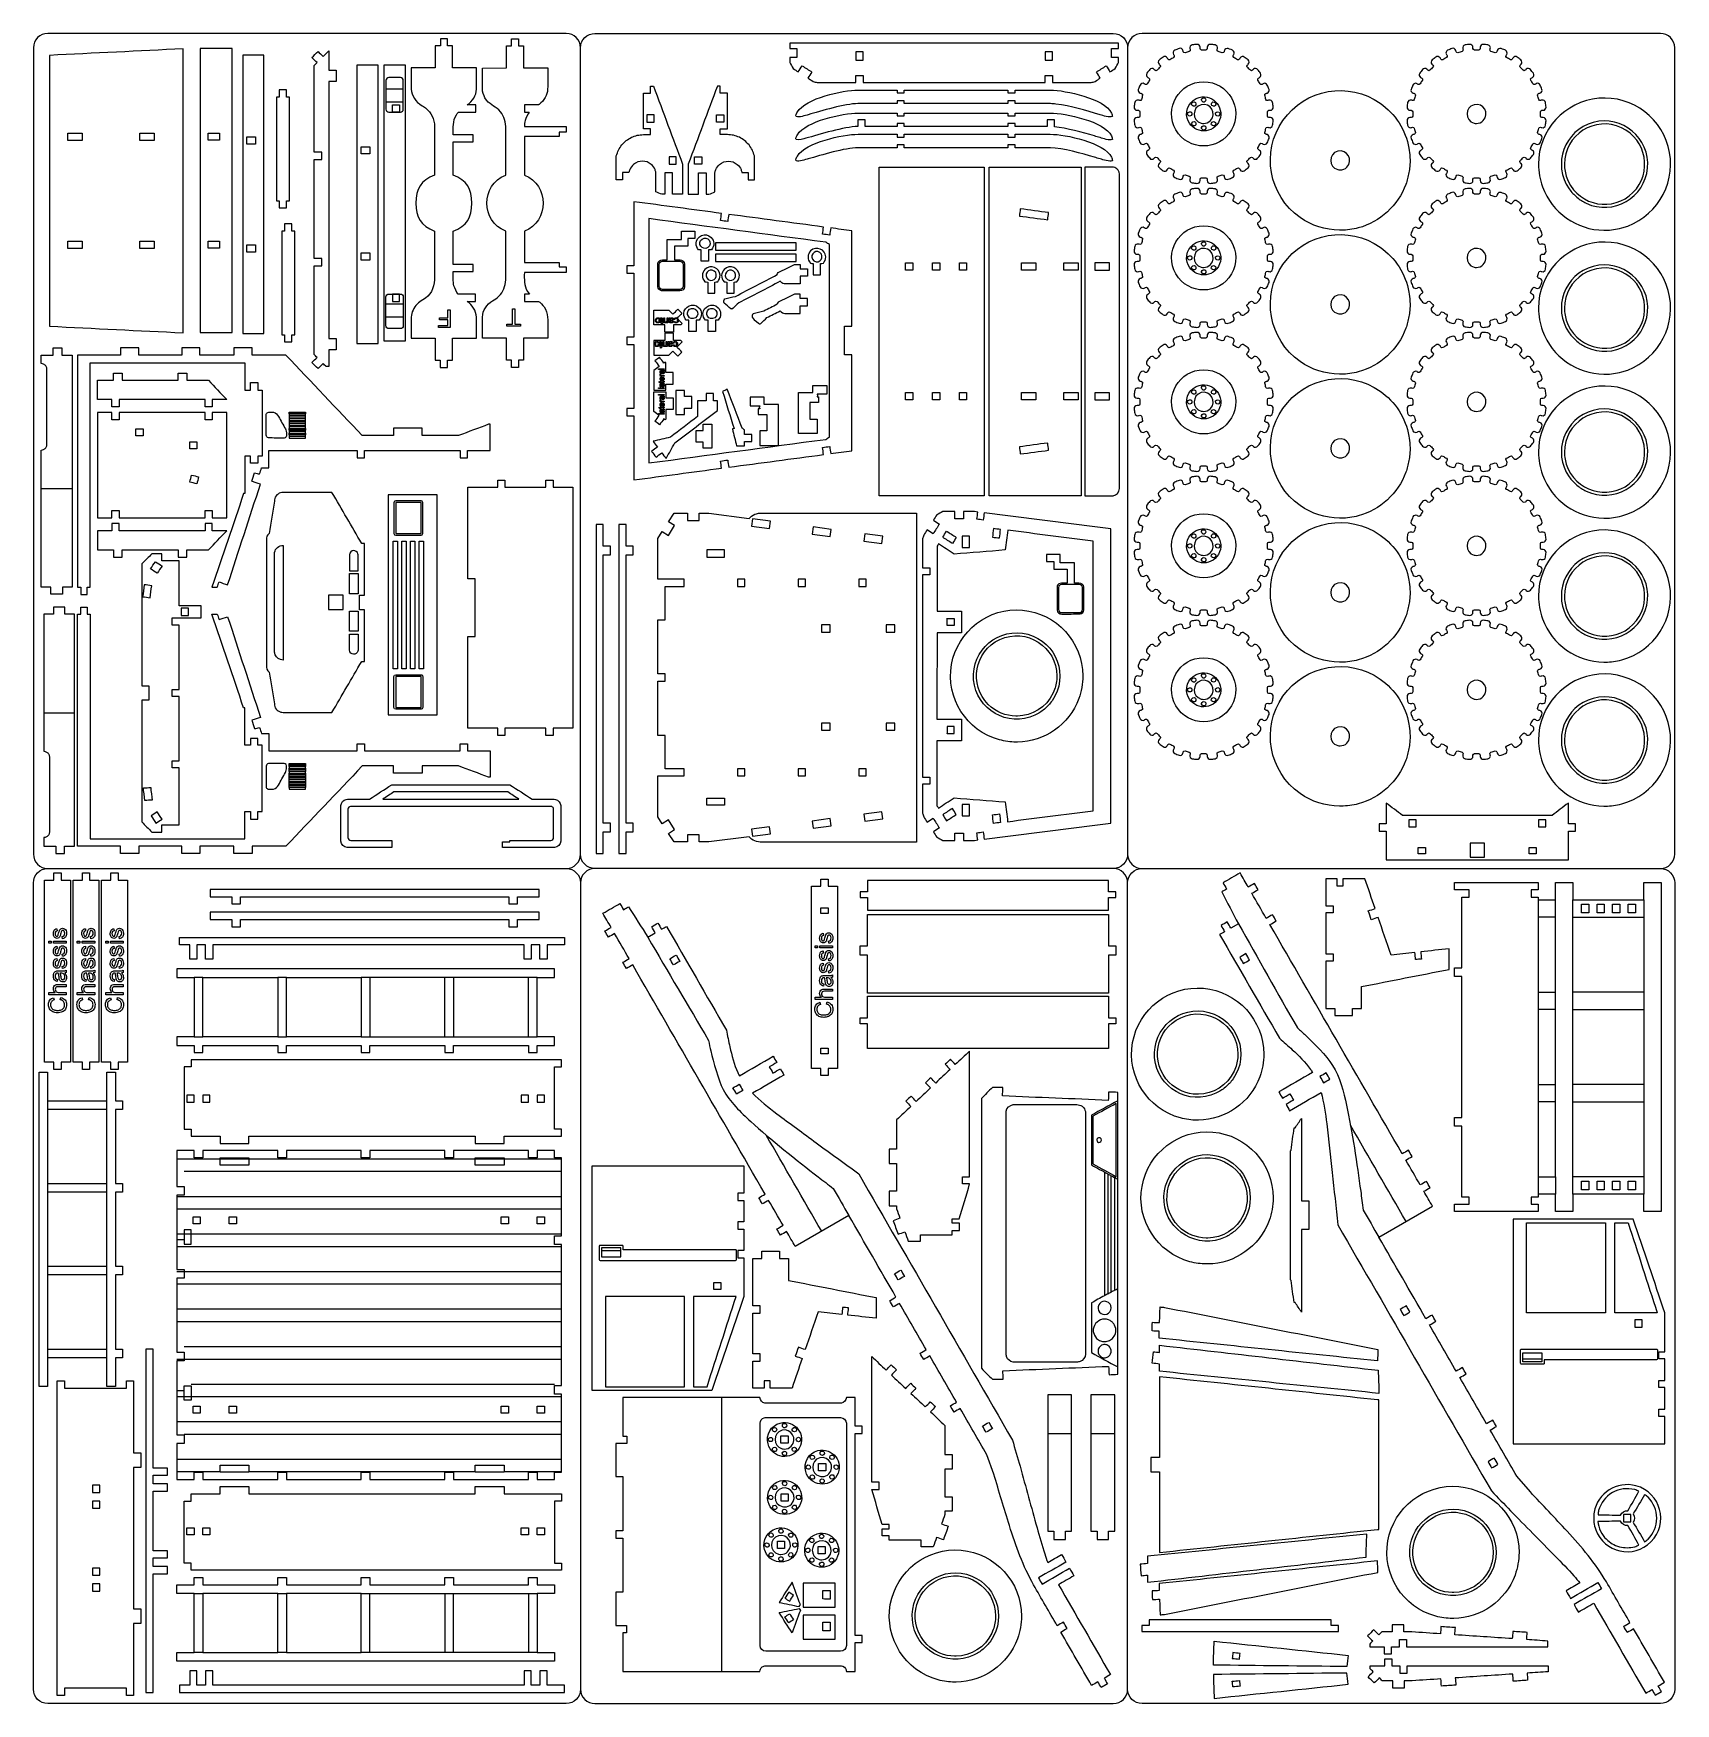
# Model space of a CAD drawing. Extents: x 363 to 933, y 152 to 732.
import ezdxf

# ---------------------------------------------------------------- set-up
doc = ezdxf.new("R2010")
doc.units = 0
doc.layers.get('0').update_dxf_attribs({"linetype": 'CONTINUOUS'})

msp = doc.modelspace()

# ---------------------------------------------------------------- linework, layer by layer
at = {"color": 5}
for p, q in [((547.73304, 732.00749), (367.73314, 732.00749)), ((557.73304, 732.00749), (737.73294, 732.00749)), ((927.73304, 732.00749), (747.73314, 732.00749)), ((362.73304, 727.00749), (362.73304, 447.00749)), ((552.73304, 447.00749), (552.73304, 727.00749)), ((552.73304, 447.00749), (552.73304, 727.00749)), ((742.73304, 727.00749), (742.73304, 447.00749)), ((742.73304, 727.00749), (742.73304, 447.00749)), ((932.73304, 447.00749), (932.73304, 727.00749)), ((367.73314, 442.00749), (547.73304, 442.00749)), ((367.73314, 442.00749), (547.73304, 442.00749)), ((737.73294, 442.00749), (557.73304, 442.00749)), ((737.73294, 442.00749), (557.73304, 442.00749)), ((747.73314, 442.00749), (927.73304, 442.00749)), ((747.73314, 442.00749), (927.73304, 442.00749)), ((362.73304, 157.00749), (362.73304, 437.00749)), ((552.73304, 437.00749), (552.73304, 157.00749)), ((552.73304, 437.00749), (552.73304, 157.00749)), ((742.73304, 157.00749), (742.73304, 437.00749)), ((742.73304, 157.00749), (742.73304, 437.00749)), ((932.73304, 437.00749), (932.73304, 157.00749)), ((547.73304, 152.00749), (367.73314, 152.00749)), ((557.73304, 152.00749), (737.73294, 152.00749)), ((927.73304, 152.00749), (747.73314, 152.00749))]:
    msp.add_line(p, q, dxfattribs=at)
at = {"color": 3}
for p, q in [((504.05764, 727.64369), (502.27714, 727.64369)), ((502.27714, 727.64369), (502.27714, 719.99949)), ((504.05934, 730.15549), (504.05764, 727.64369)), ((506.56734, 727.64369), (506.56894, 730.15409)), ((508.23014, 727.64369), (506.56734, 727.64369)), ((508.23014, 719.99949), (508.23014, 727.64369)), ((527.00244, 719.99539), (527.00244, 727.64369)), ((527.00244, 727.64369), (528.72364, 727.64369)), ((528.72364, 727.64369), (528.72404, 730.15339)), ((531.23374, 730.15339), (531.23344, 727.64369)), ((531.23344, 727.64369), (532.95544, 727.64369)), ((532.95544, 727.64369), (532.95544, 719.99909)), ((502.27714, 719.99949), (493.96274, 719.99849)), ((516.65064, 719.99959), (508.23014, 719.99949)), ((518.63284, 719.99029), (527.00244, 719.99539)), ((532.95544, 719.99909), (541.32224, 720.00359)), ((768.73144, 681.88889), (769.28144, 681.88889)), ((863.61544, 681.88889), (864.16544, 681.88889)), ((534.30494, 642.40479), (534.96644, 641.44119)), ((768.73144, 631.88929), (769.28144, 631.88929)), ((863.61544, 631.88929), (864.16544, 631.88929)), ((369.648502, 620.318255), (369.648502, 622.818155)), ((369.648502, 622.818155), (372.648402, 622.818155)), ((372.648402, 622.818155), (372.648402, 620.318255)), ((493.91644, 626.14259), (502.27714, 626.14459)), ((502.27714, 626.14459), (502.27714, 618.49089)), ((508.23014, 626.14559), (516.60494, 626.14569)), ((508.23014, 618.49089), (508.23014, 626.14559)), ((527.00244, 626.14419), (518.63434, 626.14419)), ((527.00244, 618.49089), (527.00244, 626.14419)), ((541.32354, 626.14419), (532.95544, 626.14419)), ((532.95544, 626.14419), (532.95544, 618.49089)), ((365.420702, 617.328755), (365.420702, 620.318255)), ((365.420702, 620.318255), (369.648502, 620.318255)), ((365.938302, 617.260655), (365.420702, 617.328755)), ((366.186002, 617.176555), (365.938302, 617.260655)), ((366.420702, 617.060855), (366.186002, 617.176555)), ((366.638202, 616.915455), (366.420702, 617.060855)), ((366.834902, 616.742955), (366.638202, 616.915455)), ((367.007302, 616.546355), (366.834902, 616.742955)), ((367.152702, 616.328755), (367.007302, 616.546355)), ((367.268402, 616.094155), (367.152702, 616.328755)), ((367.352502, 615.846455), (367.268402, 616.094155)), ((367.420602, 615.328855), (367.352502, 615.846455)), ((367.420602, 589.329755), (367.420602, 615.328855)), ((372.648402, 620.318255), (376.148302, 620.318255)), ((376.148302, 620.318255), (376.148302, 573.988855)), ((502.27714, 618.49089), (504.00054, 618.49089)), ((504.00054, 618.49089), (503.99864, 615.99109)), ((506.50854, 615.99049), (506.51024, 618.49089)), ((506.51024, 618.49089), (508.23014, 618.49089)), ((528.72404, 618.49089), (527.00244, 618.49089)), ((528.72404, 615.98839), (528.72404, 618.49089)), ((532.95544, 618.49089), (531.23374, 618.49089)), ((531.23374, 618.49089), (531.23374, 615.98899)), ((438.10734, 610.09159), (438.11714, 610.09159)), ((438.11714, 610.09159), (438.11714, 610.78209)), ((440.61704, 610.78199), (440.61704, 610.09149)), ((440.61704, 610.09149), (440.61714, 610.09149)), ((440.61714, 610.09149), (440.61704, 609.09889)), ((440.61704, 609.09889), (440.61704, 609.06889)), ((440.61704, 609.06889), (440.61704, 609.03879)), ((440.61704, 609.03879), (440.61704, 609.03129)), ((440.61704, 609.03129), (440.61704, 609.00869)), ((440.61704, 609.00869), (440.61704, 608.97859)), ((440.61704, 608.97859), (440.61704, 608.94859)), ((440.61704, 608.94859), (440.61704, 608.91849)), ((440.61704, 608.91849), (440.61704, 608.88839)), ((440.61704, 608.88839), (440.61704, 608.85829)), ((440.61704, 608.85829), (440.61704, 608.82829)), ((440.61704, 608.82829), (440.61704, 608.79819)), ((440.61704, 608.79819), (440.61704, 608.76809)), ((440.61704, 608.76809), (440.61704, 608.73799)), ((440.61704, 608.73799), (440.61704, 608.70799)), ((440.61704, 608.70799), (440.61704, 608.67789)), ((440.61704, 608.67789), (440.61704, 608.64779)), ((440.61704, 608.64779), (440.61704, 608.61769)), ((440.61704, 608.61769), (440.61704, 608.59359)), ((440.61704, 608.59359), (440.61704, 608.58769)), ((440.61704, 608.58769), (440.61704, 608.55759)), ((440.61704, 608.55759), (440.61704, 608.52749)), ((440.61704, 608.52749), (440.61704, 608.49739)), ((440.61704, 608.49739), (440.61704, 608.46739)), ((440.61704, 608.46739), (440.61704, 608.43729)), ((440.61704, 608.43729), (440.61704, 608.40719)), ((440.61704, 608.40719), (440.61704, 608.37709)), ((440.61704, 608.37709), (440.61704, 608.34709)), ((440.61704, 608.34709), (440.61704, 608.31699)), ((440.61704, 608.31699), (440.61704, 608.28689)), ((440.61704, 608.28689), (440.61704, 608.25679)), ((440.61704, 608.25679), (440.61704, 608.22679)), ((440.61704, 608.22679), (440.61704, 608.19669)), ((440.61704, 608.19669), (440.61704, 608.16659)), ((365.420702, 587.329855), (365.938302, 587.398055)), ((365.420702, 573.988855), (365.420702, 587.329855)), ((365.938302, 587.398055), (366.186002, 587.482155)), ((366.186002, 587.482155), (366.420702, 587.597855)), ((366.420702, 587.597855), (366.638202, 587.743155)), ((366.638202, 587.743155), (366.834902, 587.915655)), ((366.834902, 587.915655), (367.007302, 588.112355)), ((367.007302, 588.112355), (367.152702, 588.329855)), ((367.152702, 588.329855), (367.268402, 588.564455)), ((367.268402, 588.564455), (367.352502, 588.812155)), ((367.352502, 588.812155), (367.420602, 589.329755)), ((438.11714, 583.64199), (438.10744, 583.64199)), ((438.11714, 582.77019), (438.11714, 583.64199)), ((440.61714, 585.18879), (440.61714, 585.16459)), ((440.61714, 585.16459), (440.61714, 585.14049)), ((440.61714, 585.14049), (440.61714, 585.11629)), ((440.61714, 585.11629), (440.61714, 585.09209)), ((440.61714, 585.09209), (440.61714, 585.06799)), ((440.61714, 585.06799), (440.61714, 585.04379)), ((440.61714, 585.04379), (440.61714, 585.01959)), ((440.61714, 585.01959), (440.61714, 584.99549)), ((440.61714, 584.99549), (440.61714, 584.97129)), ((440.61714, 584.97129), (440.61714, 584.95859)), ((440.61714, 584.95859), (440.61714, 584.94709)), ((440.61714, 584.94709), (440.61714, 584.92289)), ((440.61714, 584.92289), (440.61714, 584.89879)), ((440.61714, 584.89879), (440.61714, 584.87459)), ((440.61714, 584.87459), (440.61714, 584.85039)), ((440.61714, 584.85039), (440.61714, 584.82629)), ((440.61714, 584.82629), (440.61714, 584.80209)), ((440.61714, 584.80209), (440.61714, 584.77789)), ((440.61714, 584.77789), (440.61714, 584.75379)), ((440.61714, 584.75379), (440.61714, 584.72959)), ((440.61714, 584.72959), (440.61714, 584.70539)), ((440.61714, 584.70539), (440.61714, 584.68129)), ((440.61714, 584.68129), (440.61714, 584.65709)), ((440.61714, 584.65709), (440.61714, 584.63289)), ((440.61714, 584.63289), (440.61714, 584.60879)), ((440.61714, 584.60879), (440.61714, 584.58459)), ((440.61714, 584.58459), (440.61714, 584.56039)), ((440.61714, 584.56039), (440.61714, 584.53619)), ((440.61714, 584.53619), (440.61714, 584.52089)), ((440.61714, 584.52089), (440.61714, 584.51209)), ((440.61714, 584.51209), (440.61714, 584.48789)), ((440.61714, 584.48789), (440.61714, 584.46369)), ((440.61714, 584.46369), (440.61714, 584.43959)), ((440.61714, 584.43959), (440.61714, 584.41539)), ((440.61714, 584.41539), (440.61714, 582.77019)), ((768.73144, 581.88969), (769.28144, 581.88969)), ((863.61544, 581.88969), (864.16544, 581.88969)), ((365.420702, 539.741555), (365.420702, 573.988855)), ((376.148302, 573.988855), (376.148302, 539.741555)), ((583.29834, 562.42079), (585.20494, 565.38659)), ((585.20494, 565.38659), (589.93344, 565.38659)), ((589.93344, 565.38659), (589.93344, 562.88669)), ((589.93344, 562.88669), (593.93324, 562.88669)), ((593.93324, 562.88669), (593.93324, 565.38659)), ((593.93324, 565.38659), (597.29714, 565.38659)), ((597.29714, 565.38659), (611.26864, 563.56889)), ((611.26864, 563.56889), (611.60864, 563.92399)), ((611.60864, 563.92399), (612.10034, 564.35529)), ((612.10034, 564.35529), (612.64414, 564.71859)), ((612.64414, 564.71859), (613.23074, 565.00789)), ((613.23074, 565.00789), (613.85004, 565.21809)), ((613.85004, 565.21809), (614.49144, 565.34569)), ((614.49144, 565.34569), (615.14404, 565.38849)), ((615.14404, 565.38849), (669.38044, 565.38849)), ((669.38044, 565.38849), (669.38044, 451.20939)), ((685.74894, 565.94679), (685.75284, 563.44649)), ((560.63834, 561.45159), (558.13844, 561.45159)), ((558.13844, 561.45159), (558.13844, 447.26889)), ((560.63834, 553.95189), (560.63834, 561.45159)), ((568.54364, 561.45159), (566.04374, 561.45159)), ((566.04374, 561.45159), (566.04374, 447.26889)), ((568.54364, 553.95189), (568.54364, 561.45159)), ((579.57014, 556.62149), (581.13534, 559.05619)), ((581.13534, 559.05619), (583.23824, 557.70429)), ((583.23824, 557.70429), (585.40114, 561.06889)), ((585.40114, 561.06889), (583.29834, 562.42079)), ((477.74664, 536.95849), (477.74664, 554.90759)), ((563.13824, 553.95189), (560.63834, 553.95189)), ((563.13824, 550.95199), (563.13824, 553.95189)), ((571.04354, 553.95189), (568.54364, 553.95189)), ((571.04354, 550.95199), (571.04354, 553.95189)), ((579.57014, 542.43149), (579.57014, 556.62149)), ((560.63834, 457.76849), (560.63834, 550.95199)), ((560.63834, 550.95199), (563.13824, 550.95199)), ((568.54364, 457.76849), (568.54364, 550.95199)), ((568.54364, 550.95199), (571.04354, 550.95199)), ((368.784602, 539.741555), (365.420702, 539.741555)), ((368.784602, 537.241655), (368.784602, 539.741555)), ((376.148302, 539.741555), (372.784402, 539.741555)), ((372.784402, 539.741555), (372.784402, 537.241655)), ((516.15164, 542.56829), (513.64914, 542.56769)), ((588.70834, 542.43149), (579.57014, 542.43149)), ((582.07004, 528.36939), (582.07004, 539.93159)), ((582.07004, 539.93159), (588.70834, 539.93159)), ((588.70834, 539.93159), (588.70834, 542.43149)), ((372.784402, 537.241655), (368.784602, 537.241655)), ((475.99674, 536.90839), (475.99674, 536.95849)), ((475.99674, 536.95849), (477.74664, 536.95849)), ((475.99674, 536.83029), (475.99674, 536.90839)), ((475.99674, 536.75219), (475.99674, 536.83029)), ((475.99674, 536.67399), (475.99674, 536.75219)), ((475.99674, 536.59589), (475.99674, 536.67399)), ((475.99674, 536.51779), (475.99674, 536.59589)), ((475.99674, 536.43969), (475.99674, 536.51779)), ((475.99674, 536.36159), (475.99674, 536.43969)), ((475.99674, 536.28339), (475.99674, 536.36159)), ((475.99674, 536.20529), (475.99674, 536.28339)), ((475.99674, 536.12719), (475.99674, 536.20529)), ((475.99674, 536.04909), (475.99674, 536.12719)), ((475.99674, 535.97089), (475.99674, 536.04909)), ((475.99674, 535.89279), (475.99674, 535.97089)), ((475.99674, 535.81469), (475.99674, 535.89279)), ((475.99674, 535.73659), (475.99674, 535.81469)), ((475.99674, 535.65849), (475.99674, 535.73659)), ((475.99674, 535.58029), (475.99674, 535.65849)), ((475.99674, 535.50219), (475.99674, 535.58029)), ((475.99674, 535.42409), (475.99674, 535.50219)), ((475.99674, 535.34599), (475.99674, 535.42409)), ((475.99674, 535.26789), (475.99674, 535.34599)), ((475.99674, 535.18969), (475.99674, 535.26789)), ((475.99674, 535.11159), (475.99674, 535.18969)), ((475.99674, 535.03349), (475.99674, 535.11159)), ((475.99674, 534.95539), (475.99674, 535.03349)), ((475.99674, 534.87729), (475.99674, 534.95539)), ((475.99674, 534.79909), (475.99674, 534.87729)), ((475.99674, 534.72099), (475.99674, 534.79909)), ((475.99674, 534.64289), (475.99674, 534.72099)), ((475.99674, 534.56479), (475.99674, 534.64289)), ((475.99674, 534.48669), (475.99674, 534.56479)), ((475.99674, 534.40859), (475.99674, 534.48669)), ((475.99674, 534.40849), (475.99674, 534.40859)), ((475.99674, 531.90869), (475.99674, 534.40849)), ((369.67404, 530.30509), (366.31014, 530.30509)), ((366.31014, 530.30509), (366.31014, 496.05779)), ((373.67384, 532.80499), (369.67404, 532.80499)), ((369.67404, 532.80499), (369.67404, 530.30509)), ((373.67384, 530.30509), (373.67384, 532.80499)), ((377.03774, 530.30509), (373.67384, 530.30509)), ((377.03774, 496.05779), (377.03774, 530.30509)), ((475.99674, 531.85849), (475.99674, 531.90869)), ((477.74664, 531.85849), (475.99674, 531.85849)), ((477.74664, 513.90949), (477.74664, 531.85849)), ((579.57014, 509.55379), (579.57014, 528.36939)), ((579.57014, 528.36939), (582.07004, 528.36939)), ((768.73144, 531.89009), (769.28144, 531.89009)), ((863.61544, 531.89009), (864.16544, 531.89009)), ((513.64894, 522.57049), (516.15164, 522.56919)), ((582.07004, 509.55379), (579.57014, 509.55379)), ((579.57014, 488.22839), (579.57014, 507.04399)), ((579.57014, 507.04399), (582.07004, 507.04399)), ((582.07004, 507.04399), (582.07004, 509.55379)), ((366.31014, 496.05779), (366.31014, 482.71679)), ((377.03774, 449.72839), (377.03774, 496.05779)), ((582.07004, 488.22839), (579.57014, 488.22839)), ((582.07004, 476.67589), (582.07004, 488.22839)), ((366.31014, 482.71679), (366.82774, 482.64859)), ((366.82774, 482.64859), (367.07544, 482.56449)), ((367.07544, 482.56449), (367.31014, 482.44879)), ((367.31014, 482.44879), (367.52764, 482.30349)), ((367.52764, 482.30349), (367.72434, 482.13099)), ((367.72434, 482.13099), (367.89674, 481.93429)), ((367.89674, 481.93429), (368.04214, 481.71679)), ((368.04214, 481.71679), (368.15784, 481.48219)), ((368.15784, 481.48219), (368.24194, 481.23449)), ((438.11714, 486.34079), (438.10744, 486.34079)), ((438.11714, 487.12199), (438.11714, 486.34079)), ((440.61704, 486.34079), (440.61704, 487.12189)), ((440.61704, 486.31659), (440.61704, 486.34079)), ((440.61704, 486.29249), (440.61704, 486.31659)), ((440.61704, 486.26829), (440.61704, 486.29249)), ((440.61704, 486.24649), (440.61704, 486.26829)), ((440.61704, 486.24409), (440.61704, 486.24649)), ((440.61704, 486.21999), (440.61704, 486.24409)), ((440.61704, 486.19579), (440.61704, 486.21999)), ((440.61704, 486.17159), (440.61704, 486.19579)), ((440.61704, 486.14739), (440.61704, 486.17159)), ((440.61704, 486.12329), (440.61704, 486.14739)), ((440.61704, 486.09909), (440.61704, 486.12329)), ((440.61704, 486.07489), (440.61704, 486.09909)), ((440.61704, 486.05079), (440.61704, 486.07489)), ((440.61704, 486.02659), (440.61704, 486.05079)), ((440.61704, 486.00239), (440.61704, 486.02659)), ((440.61704, 485.97829), (440.61704, 486.00239)), ((440.61704, 485.95409), (440.61704, 485.97829)), ((440.61704, 485.92989), (440.61704, 485.95409)), ((440.61704, 485.90579), (440.61704, 485.92989)), ((440.61704, 485.88159), (440.61704, 485.90579)), ((440.61704, 485.85739), (440.61704, 485.88159)), ((440.61704, 485.83329), (440.61704, 485.85739)), ((440.61704, 485.80909), (440.61704, 485.83329)), ((440.61704, 485.80889), (440.61704, 485.80909)), ((440.61704, 485.78489), (440.61704, 485.80889)), ((440.61704, 485.76069), (440.61704, 485.78489)), ((440.61704, 485.73659), (440.61704, 485.76069)), ((440.61704, 485.71239), (440.61704, 485.73659)), ((440.61704, 485.68819), (440.61704, 485.71239)), ((440.61704, 485.66409), (440.61704, 485.68819)), ((440.61704, 485.63989), (440.61704, 485.66409)), ((440.61704, 485.61569), (440.61704, 485.63989)), ((440.61704, 485.59159), (440.61704, 485.61569)), ((440.61714, 484.79399), (440.61704, 485.59159)), ((768.73144, 481.89049), (769.28144, 481.89049)), ((863.61544, 481.89049), (864.16544, 481.89049)), ((368.24194, 481.23449), (368.31004, 480.71689)), ((368.31004, 480.71689), (368.31004, 454.71779)), ((588.70834, 476.67589), (582.07004, 476.67589)), ((588.70834, 474.17589), (588.70834, 476.67589)), ((579.56984, 459.97959), (579.56994, 474.17589)), ((579.56994, 474.17589), (588.70834, 474.17589)), ((438.10734, 459.89119), (438.11714, 459.89119)), ((438.11714, 459.89119), (438.11714, 459.11009)), ((440.61714, 461.81619), (442.22824, 461.81629)), ((440.61714, 460.86079), (440.61714, 461.81619)), ((440.61714, 460.85379), (440.61714, 460.86079)), ((440.61714, 460.82369), (440.61714, 460.85379)), ((440.61714, 460.79359), (440.61714, 460.82369)), ((440.61714, 460.76359), (440.61714, 460.79359)), ((440.61714, 460.73349), (440.61714, 460.76359)), ((440.61714, 460.70339), (440.61714, 460.73349)), ((440.61714, 460.67329), (440.61714, 460.70339)), ((440.61714, 460.64329), (440.61714, 460.67329)), ((440.61714, 460.61319), (440.61714, 460.64329)), ((440.61714, 460.58309), (440.61714, 460.61319)), ((440.61714, 460.55299), (440.61714, 460.58309)), ((440.61714, 460.52289), (440.61714, 460.55299)), ((440.61714, 460.49289), (440.61714, 460.52289)), ((440.61714, 460.46279), (440.61714, 460.49289)), ((440.61714, 460.43269), (440.61714, 460.46279)), ((440.61714, 460.42309), (440.61714, 460.43269)), ((440.61714, 460.40259), (440.61714, 460.42309)), ((440.61714, 460.37259), (440.61714, 460.40259)), ((440.61714, 460.34249), (440.61714, 460.37259)), ((440.61714, 460.31239), (440.61714, 460.34249)), ((440.61714, 460.28229), (440.61714, 460.31239)), ((440.61714, 460.25219), (440.61714, 460.28229)), ((440.61714, 460.22219), (440.61714, 460.25219)), ((440.61714, 460.19209), (440.61714, 460.22219)), ((440.61714, 460.16199), (440.61714, 460.19209)), ((440.61714, 460.13189), (440.61714, 460.16199)), ((440.61714, 460.10189), (440.61714, 460.13189)), ((440.61714, 460.07179), (440.61714, 460.10189)), ((440.61714, 460.04169), (440.61714, 460.07179)), ((440.61714, 460.01159), (440.61714, 460.04169)), ((440.61714, 459.98549), (440.61714, 460.01159)), ((440.61714, 459.98149), (440.61714, 459.98549)), ((440.61714, 459.95149), (440.61714, 459.98149)), ((440.61714, 459.92139), (440.61714, 459.95149)), ((440.61714, 459.89129), (440.61714, 459.92139)), ((440.61714, 459.11009), (440.61714, 459.89129)), ((581.13544, 457.54479), (579.56984, 459.97959)), ((583.23834, 458.89659), (581.13544, 457.54479)), ((585.40114, 455.53199), (583.23834, 458.89659)), ((366.82774, 452.78599), (366.31014, 452.71789)), ((366.31014, 452.71789), (366.31014, 449.72839)), ((367.07544, 452.87009), (366.82774, 452.78599)), ((367.31014, 452.98579), (367.07544, 452.87009)), ((367.52764, 453.13119), (367.31014, 452.98579)), ((367.72434, 453.30369), (367.52764, 453.13119)), ((367.89674, 453.50029), (367.72434, 453.30369)), ((368.04214, 453.71789), (367.89674, 453.50029)), ((368.15784, 453.95249), (368.04214, 453.71789)), ((368.24194, 454.20019), (368.15784, 453.95249)), ((368.31004, 454.71779), (368.24194, 454.20019)), ((563.13824, 457.76849), (560.63834, 457.76849)), ((560.63834, 447.26889), (560.63834, 454.76859)), ((560.63834, 454.76859), (563.13824, 454.76859)), ((563.13824, 454.76859), (563.13824, 457.76849)), ((571.04354, 457.76849), (568.54364, 457.76849)), ((568.54364, 447.26889), (568.54364, 454.76859)), ((568.54364, 454.76859), (571.04354, 454.76859)), ((571.04354, 454.76859), (571.04354, 457.76849)), ((583.29824, 454.18009), (585.40114, 455.53199)), ((585.20624, 451.21249), (583.29824, 454.18009)), ((593.93324, 453.71229), (589.93344, 453.71229)), ((589.93344, 453.71229), (589.93344, 451.21239)), ((593.93324, 451.21239), (593.93324, 453.71229)), ((611.29014, 453.03699), (597.29714, 451.21239)), ((611.60864, 452.67379), (611.29014, 453.03699)), ((612.10034, 452.24259), (611.60864, 452.67379)), ((366.31014, 449.72839), (370.53794, 449.72839)), ((370.53794, 449.72839), (370.53794, 447.22849)), ((370.53794, 447.22849), (373.53784, 447.22849)), ((373.53784, 449.72839), (377.03774, 449.72839)), ((373.53784, 447.22849), (373.53784, 449.72839)), ((558.13844, 447.26889), (560.63834, 447.26889)), ((566.04374, 447.26889), (568.54364, 447.26889)), ((589.93344, 451.21239), (585.20624, 451.21249)), ((597.29714, 451.21239), (593.93324, 451.21239)), ((612.64414, 451.87929), (612.10034, 452.24259)), ((613.23074, 451.58999), (612.64414, 451.87929)), ((613.85004, 451.37979), (613.23074, 451.58999)), ((614.49144, 451.25219), (613.85004, 451.37979)), ((615.14404, 451.20939), (614.49144, 451.25219)), ((669.38044, 451.20939), (615.14404, 451.20939)), ((856.29304, 434.59519), (856.29304, 437.09509)), ((856.29304, 437.09509), (885.34614, 437.09509)), ((885.34614, 437.09509), (885.34614, 434.59519)), ((891.34604, 431.09529), (891.34604, 437.09509)), ((891.34604, 437.09509), (897.34584, 437.09509)), ((897.34584, 437.09509), (897.34584, 431.09529)), ((922.03704, 431.09529), (922.03704, 437.09509)), ((922.03704, 437.09509), (928.03674, 437.09509)), ((928.03674, 437.09509), (928.03674, 322.91239)), ((538.33084, 434.69899), (424.14814, 434.69899)), ((424.14814, 434.69899), (424.14814, 432.19909)), ((424.14814, 432.19909), (431.64784, 432.19909)), ((431.64784, 432.19909), (431.64784, 429.69919)), ((431.64784, 429.69919), (434.64774, 429.69919)), ((434.64774, 429.69919), (434.64774, 432.19909)), ((434.64774, 432.19909), (527.83124, 432.19909)), ((527.83124, 432.19909), (527.83124, 429.69919)), ((527.83124, 429.69919), (530.83114, 429.69919)), ((530.83114, 429.69919), (530.83114, 432.19909)), ((530.83114, 432.19909), (538.33084, 432.19909)), ((538.33084, 432.19909), (538.33084, 434.69899)), ((861.29284, 434.59519), (856.29304, 434.59519)), ((858.79294, 407.54949), (858.79294, 432.09529)), ((858.79294, 432.09529), (861.29284, 432.09529)), ((861.29284, 432.09529), (861.29284, 434.59519)), ((885.34614, 434.59519), (882.84634, 434.59519)), ((882.84634, 434.59519), (882.84634, 432.09529)), ((882.84634, 432.09529), (885.34614, 432.09529)), ((885.34614, 432.09529), (885.34614, 431.09529)), ((885.34614, 431.09529), (891.34604, 431.09529)), ((897.34584, 431.09529), (922.03704, 431.09529)), ((538.33084, 426.79369), (424.14814, 426.79369)), ((424.14814, 426.79369), (424.14814, 424.29379)), ((424.14814, 424.29379), (431.64784, 424.29379)), ((431.64784, 424.29379), (431.64784, 421.79389)), ((434.64774, 421.79389), (434.64774, 424.29379)), ((434.64774, 424.29379), (527.83124, 424.29379)), ((527.83124, 424.29379), (527.83124, 421.79389)), ((530.83114, 421.79389), (530.83114, 424.29379)), ((530.83114, 424.29379), (538.33084, 424.29379)), ((538.33084, 424.29379), (538.33084, 426.79369)), ((897.34584, 399.03419), (897.34584, 425.09549)), ((897.34584, 425.09549), (922.03704, 425.09549)), ((922.03704, 425.09549), (922.03704, 399.03419)), ((413.50824, 415.50189), (413.50824, 418.00179)), ((413.50824, 418.00179), (547.12564, 418.00179)), ((431.64784, 421.79389), (434.64774, 421.79389)), ((527.83124, 421.79389), (530.83114, 421.79389)), ((547.12564, 418.00179), (547.12564, 415.50189)), ((576.10544, 418.14159), (578.70154, 419.64039)), ((781.17694, 422.78769), (778.58084, 421.28879)), ((417.00804, 415.50189), (413.50824, 415.50189)), ((417.00804, 410.50209), (417.00804, 415.50189)), ((422.50784, 415.50189), (419.50794, 415.50189)), ((419.50794, 415.50189), (419.50794, 410.50209)), ((422.50784, 410.50209), (422.50784, 415.50189)), ((533.12604, 415.50189), (425.00774, 415.50189)), ((425.00774, 415.50189), (425.00774, 410.50209)), ((533.12604, 410.50209), (533.12604, 415.50189)), ((538.62594, 415.50189), (535.62604, 415.50189)), ((535.62604, 415.50189), (535.62604, 410.50209)), ((538.62594, 410.50209), (538.62594, 415.50189)), ((547.12564, 415.50189), (541.12584, 415.50189)), ((541.12584, 415.50189), (541.12584, 410.50209)), ((412.54944, 407.13689), (412.54944, 404.13709)), ((543.66704, 407.13689), (412.54944, 407.13689)), ((419.50794, 410.50209), (417.00804, 410.50209)), ((425.00774, 410.50209), (422.50784, 410.50209)), ((535.62604, 410.50209), (533.12604, 410.50209)), ((541.12584, 410.50209), (538.62594, 410.50209)), ((543.66704, 404.13709), (543.66704, 407.13689)), ((856.29304, 407.54949), (858.79294, 407.54949)), ((856.29304, 404.54959), (856.29304, 407.54949)), ((412.54944, 404.13709), (418.54924, 404.13709)), ((418.54924, 404.13709), (418.54924, 383.58349)), ((421.54914, 404.13709), (447.57874, 404.13709)), ((421.54914, 383.58349), (421.54914, 404.13709)), ((447.57874, 404.13709), (447.57874, 383.58349)), ((450.57864, 404.13709), (476.60824, 404.13709)), ((450.57864, 383.58349), (450.57864, 404.13709)), ((476.60824, 404.13709), (476.60824, 383.58349)), ((505.63774, 404.13709), (479.60814, 404.13709)), ((479.60814, 404.13709), (479.60814, 383.58349)), ((505.63774, 383.58349), (505.63774, 404.13709)), ((534.66734, 404.13709), (508.63764, 404.13709)), ((508.63764, 404.13709), (508.63764, 383.58349)), ((534.66734, 383.58349), (534.66734, 404.13709)), ((537.66714, 383.58349), (537.66714, 404.13709)), ((537.66714, 404.13709), (543.66704, 404.13709)), ((858.79294, 404.54959), (856.29304, 404.54959)), ((858.79294, 355.49789), (858.79294, 404.54959)), ((922.03704, 399.03419), (897.34584, 399.03419)), ((897.34584, 366.97309), (897.34584, 393.03439)), ((897.34584, 393.03439), (922.03704, 393.03439)), ((922.03704, 393.03439), (922.03704, 366.97309)), ((418.54924, 383.58349), (412.54944, 383.58349)), ((412.54944, 383.58349), (412.54944, 380.58359)), ((447.57874, 383.58349), (421.54914, 383.58349)), ((476.60824, 383.58349), (450.57864, 383.58349)), ((479.60814, 383.58349), (505.63774, 383.58349)), ((508.63764, 383.58349), (534.66734, 383.58349)), ((543.66704, 383.58349), (537.66714, 383.58349)), ((543.66704, 380.58359), (543.66704, 383.58349)), ((412.54944, 380.58359), (418.54924, 380.58359)), ((418.54924, 380.58359), (418.54924, 378.08369)), ((418.54924, 378.08369), (421.54914, 378.08369)), ((421.54914, 378.08369), (421.54914, 380.58359)), ((421.54914, 380.58359), (447.57874, 380.58359)), ((447.57874, 380.58359), (447.57874, 378.08369)), ((447.57874, 378.08369), (450.57864, 378.08369)), ((450.57864, 378.08369), (450.57864, 380.58359)), ((450.57864, 380.58359), (476.60824, 380.58359)), ((476.60824, 380.58359), (476.60824, 378.08369)), ((476.60824, 378.08369), (479.60814, 378.08369)), ((479.60814, 378.08369), (479.60814, 380.58359)), ((479.60814, 380.58359), (505.63774, 380.58359)), ((505.63774, 380.58359), (505.63774, 378.08369)), ((505.63774, 378.08369), (508.63764, 378.08369)), ((508.63764, 378.08369), (508.63764, 380.58359)), ((508.63764, 380.58359), (534.66734, 380.58359)), ((534.66734, 380.58359), (534.66734, 378.08369)), ((534.66734, 378.08369), (537.66714, 378.08369)), ((537.66714, 378.08369), (537.66714, 380.58359)), ((537.66714, 380.58359), (543.66704, 380.58359)), ((364.67714, 262.13099), (364.67714, 371.31389)), ((364.67714, 371.31389), (367.67694, 371.31389)), ((367.67694, 371.31389), (367.67694, 361.31429)), ((388.23044, 361.31429), (388.23044, 371.31389)), ((388.23044, 371.31389), (391.23034, 371.31389)), ((391.23034, 371.31389), (391.23034, 361.31429)), ((417.54544, 373.08329), (415.04554, 373.08329)), ((415.04554, 373.08329), (415.04554, 351.52979)), ((546.16314, 375.58319), (417.54544, 375.58319)), ((417.54544, 375.58319), (417.54544, 373.08329)), ((543.66324, 351.52979), (543.66324, 373.08329)), ((543.66324, 373.08329), (546.16314, 373.08329)), ((546.16314, 373.08329), (546.16314, 375.58319)), ((922.03704, 366.97309), (897.34584, 366.97309)), ((367.67694, 361.31429), (388.23044, 361.31429)), ((391.23034, 361.31429), (393.73024, 361.31429)), ((393.73024, 361.31429), (393.73024, 358.31439)), ((897.34584, 334.91189), (897.34584, 360.97329)), ((897.34584, 360.97329), (922.03704, 360.97329)), ((922.03704, 360.97329), (922.03704, 334.91189)), ((388.23044, 358.31439), (367.67694, 358.31439)), ((367.67694, 358.31439), (367.67694, 332.58629)), ((388.23044, 332.58629), (388.23044, 358.31439)), ((393.73024, 358.31439), (391.23034, 358.31439)), ((391.23034, 358.31439), (391.23034, 332.58629)), ((856.29304, 352.49799), (856.29304, 355.49789)), ((856.29304, 355.49789), (858.79294, 355.49789)), ((415.04554, 351.52979), (417.54544, 351.52979)), ((417.54544, 351.52979), (417.54544, 349.02989)), ((417.54544, 349.02989), (427.54514, 349.02989)), ((427.54514, 349.02989), (427.54514, 346.52999)), ((437.54474, 346.52999), (437.54474, 349.02989)), ((437.54474, 349.02989), (516.16414, 349.02989)), ((516.16414, 349.02989), (516.16414, 346.52999)), ((526.16384, 346.52999), (526.16384, 349.02989)), ((526.16384, 349.02989), (546.16314, 349.02989)), ((546.16314, 351.52979), (543.66324, 351.52979)), ((546.16314, 349.02989), (546.16314, 351.52979)), ((858.79294, 352.49799), (856.29304, 352.49799)), ((858.79294, 327.91219), (858.79294, 352.49799)), ((418.54904, 344.02749), (412.54944, 344.02749)), ((412.54944, 344.02749), (412.54944, 331.52829)), ((418.54904, 341.52769), (418.54904, 344.02749)), ((447.57774, 344.02749), (421.54884, 344.02749)), ((421.54884, 344.02749), (421.54884, 341.52769)), ((427.54514, 346.52999), (437.54474, 346.52999)), ((447.57774, 341.52769), (447.57774, 344.02749)), ((476.60644, 344.02749), (450.57754, 344.02749)), ((450.57754, 344.02749), (450.57754, 341.52769)), ((476.60644, 341.52769), (476.60644, 344.02749)), ((505.63504, 344.02749), (479.60624, 344.02749)), ((479.60624, 344.02749), (479.60624, 341.52769)), ((505.63504, 341.52769), (505.63504, 344.02749)), ((534.66374, 344.02749), (508.63484, 344.02749)), ((508.63484, 344.02749), (508.63484, 341.52769)), ((516.16414, 346.52999), (526.16384, 346.52999)), ((534.66374, 341.52769), (534.66374, 344.02749)), ((543.66324, 344.02749), (537.66364, 344.02749)), ((537.66364, 344.02749), (537.66364, 341.52769)), ((543.66324, 341.52769), (543.66324, 344.02749)), ((421.54884, 341.52769), (418.54904, 341.52769)), ((450.57754, 341.52769), (447.57774, 341.52769)), ((479.60624, 341.52769), (476.60644, 341.52769)), ((508.63484, 341.52769), (505.63504, 341.52769)), ((537.66364, 341.52769), (534.66374, 341.52769)), ((546.16314, 341.52769), (543.66324, 341.52769)), ((546.16314, 314.48269), (546.16314, 341.52769)), ((367.67694, 332.58629), (388.23044, 332.58629)), ((391.23034, 332.58629), (393.73024, 332.58629)), ((393.73024, 332.58629), (393.73024, 329.58649)), ((412.54944, 331.52829), (415.04924, 331.52829)), ((415.04924, 331.52829), (415.04924, 328.52849)), ((922.03704, 334.91189), (897.34584, 334.91189)), ((388.23044, 329.58649), (367.67694, 329.58649)), ((367.67694, 329.58649), (367.67694, 303.85839)), ((388.23044, 303.85839), (388.23044, 329.58649)), ((393.73024, 329.58649), (391.23034, 329.58649)), ((391.23034, 329.58649), (391.23034, 303.85839)), ((415.04924, 328.52849), (412.54944, 328.52849)), ((412.54944, 328.52849), (412.54944, 302.80119)), ((856.29304, 322.91239), (856.29304, 325.41229)), ((856.29304, 325.41229), (861.29284, 325.41229)), ((861.29284, 327.91219), (858.79294, 327.91219)), ((861.29284, 325.41229), (861.29284, 327.91219)), ((885.34614, 327.91219), (882.84634, 327.91219)), ((882.84634, 327.91219), (882.84634, 325.41229)), ((882.84634, 325.41229), (885.34614, 325.41229)), ((891.34604, 328.91219), (885.34614, 328.91219)), ((885.34614, 328.91219), (885.34614, 327.91219)), ((885.34614, 325.41229), (885.34614, 322.91239)), ((891.34604, 322.91239), (891.34604, 328.91219)), ((922.03704, 328.91219), (897.34584, 328.91219)), ((897.34584, 328.91219), (897.34584, 322.91239)), ((922.03704, 322.91239), (922.03704, 328.91219)), ((645.93284, 321.48949), (627.31654, 310.74139)), ((829.96634, 313.98939), (848.58264, 324.73749)), ((885.34614, 322.91239), (856.29304, 322.91239)), ((897.34584, 322.91239), (891.34604, 322.91239)), ((928.03674, 322.91239), (922.03704, 322.91239)), ((543.66324, 311.48289), (543.66324, 314.48269)), ((543.66324, 314.48269), (546.16314, 314.48269)), ((546.16314, 311.48289), (543.66324, 311.48289)), ((546.16314, 262.43259), (546.16314, 311.48289)), ((367.67694, 303.85839), (388.23044, 303.85839)), ((391.23034, 303.85839), (393.73024, 303.85839)), ((393.73024, 303.85839), (393.73024, 300.85849)), ((412.54944, 302.80119), (415.04924, 302.80119)), ((415.04924, 302.80119), (415.04924, 299.80139)), ((388.23044, 300.85849), (367.67694, 300.85849)), ((367.67694, 300.85849), (367.67694, 275.13049)), ((388.23044, 275.13049), (388.23044, 300.85849)), ((393.73024, 300.85849), (391.23034, 300.85849)), ((391.23034, 300.85849), (391.23034, 275.13049)), ((415.04924, 299.80139), (412.54944, 299.80139)), ((412.54944, 299.80139), (412.54944, 274.07409)), ((367.67694, 275.13049), (388.23044, 275.13049)), ((391.23034, 275.13049), (393.73024, 275.13049)), ((393.73024, 275.13049), (393.73024, 272.13059)), ((404.33104, 275.04449), (401.83104, 275.04449)), ((401.83104, 275.04449), (401.83104, 155.86199)), ((404.33104, 233.77939), (404.33104, 275.04449)), ((412.54944, 274.07409), (415.04924, 274.07409)), ((415.04924, 274.07409), (415.04924, 271.07429)), ((388.23044, 272.13059), (367.67694, 272.13059)), ((367.67694, 272.13059), (367.67694, 262.13099)), ((388.23044, 262.13099), (388.23044, 272.13059)), ((393.73024, 272.13059), (391.23034, 272.13059)), ((391.23034, 272.13059), (391.23034, 262.13099)), ((415.04924, 271.07429), (412.54944, 271.07429)), ((412.54944, 271.07429), (412.54944, 245.34699)), ((367.67694, 262.13099), (364.67714, 262.13099)), ((370.99164, 154.86029), (370.99164, 264.04319)), ((370.99164, 264.04319), (373.49154, 264.04319)), ((373.49154, 264.04319), (373.49154, 261.54329)), ((373.49154, 261.54329), (395.04494, 261.54329)), ((391.23034, 262.13099), (388.23044, 262.13099)), ((395.04494, 261.54329), (395.04494, 264.04319)), ((395.04494, 264.04319), (397.54484, 264.04319)), ((397.54484, 264.04319), (397.54484, 239.04409)), ((543.66324, 259.43279), (543.66324, 262.43259)), ((543.66324, 262.43259), (546.16314, 262.43259)), ((546.16314, 259.43279), (543.66324, 259.43279)), ((546.16314, 232.34789), (546.16314, 259.43279)), ((615.05064, 258.34209), (567.46364, 258.34199)), ((643.31064, 256.35889), (616.78954, 256.35939)), ((412.54944, 245.34699), (415.04924, 245.34699)), ((415.04924, 245.34699), (415.04924, 242.34719)), ((397.54484, 239.04409), (400.04484, 239.04409)), ((400.04484, 239.04409), (400.04484, 234.04429)), ((415.04924, 242.34719), (412.54944, 242.34719)), ((412.54944, 242.34719), (412.54944, 229.84799)), ((696.24634, 231.68599), (693.88334, 238.43639)), ((400.04484, 234.04429), (397.54484, 234.04429)), ((397.54484, 234.04429), (397.54484, 184.85919)), ((409.33074, 233.77939), (404.33104, 233.77939)), ((409.33074, 231.31709), (409.33074, 233.77939)), ((418.54904, 229.84799), (418.54904, 232.34789)), ((418.54904, 232.34789), (421.54884, 232.34789)), ((421.54884, 232.34789), (421.54884, 229.84799)), ((447.57774, 229.84799), (447.57774, 232.34789)), ((447.57774, 232.34789), (450.57754, 232.34789)), ((450.57754, 232.34789), (450.57754, 229.84799)), ((476.60634, 229.84799), (476.60634, 232.34789)), ((476.60634, 232.34789), (479.60624, 232.34789)), ((479.60624, 232.34789), (479.60624, 229.84799)), ((505.63504, 229.84799), (505.63504, 232.34789)), ((505.63504, 232.34789), (508.63484, 232.34789)), ((508.63484, 232.34789), (508.63484, 229.84799)), ((534.66374, 229.84799), (534.66374, 232.34789)), ((534.66374, 232.34789), (537.66364, 232.34789)), ((537.66364, 232.34789), (537.66364, 229.84799)), ((543.66324, 229.84799), (543.66324, 232.34789)), ((543.66324, 232.34789), (546.16314, 232.34789)), ((404.33104, 228.31729), (404.33104, 231.31709)), ((404.33104, 231.31709), (409.33074, 231.31709)), ((409.33074, 228.31729), (404.33104, 228.31729)), ((409.33074, 225.81729), (409.33074, 228.31729)), ((412.54944, 229.84799), (418.54904, 229.84799)), ((421.54884, 229.84799), (447.57774, 229.84799)), ((427.54514, 224.84759), (427.54514, 227.34749)), ((427.54514, 227.34749), (437.54474, 227.34749)), ((437.54474, 227.34749), (437.54474, 224.84759)), ((450.57754, 229.84799), (476.60634, 229.84799)), ((479.60624, 229.84799), (505.63504, 229.84799)), ((508.63484, 229.84799), (534.66374, 229.84799)), ((516.16414, 224.84759), (516.16414, 227.34749)), ((516.16414, 227.34749), (526.16384, 227.34749)), ((526.16384, 227.34749), (526.16384, 224.84759)), ((537.66364, 229.84799), (543.66324, 229.84799)), ((882.58174, 225.51479), (877.91724, 230.93649)), ((404.33104, 205.08909), (404.33104, 225.81729)), ((404.33104, 225.81729), (409.33074, 225.81729)), ((415.04554, 200.79419), (415.04554, 222.34769)), ((415.04554, 222.34769), (417.54544, 222.34769)), ((417.54544, 222.34769), (417.54544, 224.84759)), ((417.54544, 224.84759), (427.54514, 224.84759)), ((437.54474, 224.84759), (516.16414, 224.84759)), ((526.16384, 224.84759), (546.16314, 224.84759)), ((546.16314, 222.34769), (543.66324, 222.34769)), ((543.66324, 222.34769), (543.66324, 200.79419)), ((546.16314, 224.84759), (546.16314, 222.34769)), ((409.33074, 205.08909), (404.33104, 205.08909)), ((409.33074, 202.58919), (409.33074, 205.08909)), ((404.33104, 199.58929), (404.33104, 202.58919)), ((404.33104, 202.58919), (409.33074, 202.58919)), ((409.33074, 199.58929), (404.33104, 199.58929)), ((409.33074, 197.08939), (409.33074, 199.58929)), ((417.54544, 200.79419), (415.04554, 200.79419)), ((417.54544, 198.29429), (417.54544, 200.79419)), ((546.16314, 198.29429), (417.54544, 198.29429)), ((543.66324, 200.79419), (546.16314, 200.79419)), ((546.16314, 200.79419), (546.16314, 198.29429)), ((404.33104, 155.86199), (404.33104, 197.08939)), ((404.33104, 197.08939), (409.33074, 197.08939)), ((412.54944, 190.29399), (412.54944, 193.29389)), ((412.54944, 193.29389), (418.54924, 193.29389)), ((418.54924, 193.29389), (418.54924, 195.79379)), ((418.54924, 195.79379), (421.54914, 195.79379)), ((421.54914, 195.79379), (421.54914, 193.29389)), ((421.54914, 193.29389), (447.57874, 193.29389)), ((447.57874, 193.29389), (447.57874, 195.79379)), ((447.57874, 195.79379), (450.57864, 195.79379)), ((450.57864, 195.79379), (450.57864, 193.29389)), ((450.57864, 193.29389), (476.60824, 193.29389)), ((476.60824, 193.29389), (476.60824, 195.79379)), ((476.60824, 195.79379), (479.60814, 195.79379)), ((479.60814, 195.79379), (479.60814, 193.29389)), ((479.60814, 193.29389), (505.63774, 193.29389)), ((505.63774, 193.29389), (505.63774, 195.79379)), ((505.63774, 195.79379), (508.63764, 195.79379)), ((508.63764, 195.79379), (508.63764, 193.29389)), ((508.63764, 193.29389), (534.66734, 193.29389)), ((534.66734, 193.29389), (534.66734, 195.79379)), ((534.66734, 195.79379), (537.66714, 195.79379)), ((537.66714, 195.79379), (537.66714, 193.29389)), ((537.66714, 193.29389), (543.66704, 193.29389)), ((543.66704, 193.29389), (543.66704, 190.29399)), ((418.54924, 190.29399), (412.54944, 190.29399)), ((418.54924, 169.74039), (418.54924, 190.29399)), ((447.57874, 190.29399), (421.54914, 190.29399)), ((421.54914, 190.29399), (421.54914, 169.74039)), ((447.57874, 169.74039), (447.57874, 190.29399)), ((476.60824, 190.29399), (450.57864, 190.29399)), ((450.57864, 190.29399), (450.57864, 169.74039)), ((476.60824, 169.74039), (476.60824, 190.29399)), ((479.60814, 169.74039), (479.60814, 190.29399)), ((479.60814, 190.29399), (505.63774, 190.29399)), ((505.63774, 190.29399), (505.63774, 169.74039)), ((508.63764, 169.74039), (508.63764, 190.29399)), ((508.63764, 190.29399), (534.66734, 190.29399)), ((534.66734, 190.29399), (534.66734, 169.74039)), ((543.66704, 190.29399), (537.66714, 190.29399)), ((537.66714, 190.29399), (537.66714, 169.74039)), ((397.54484, 184.85919), (400.04484, 184.85919)), ((400.04484, 179.85939), (397.54484, 179.85939)), ((397.54484, 179.85939), (397.54484, 154.86029)), ((400.04484, 184.85919), (400.04484, 179.85939)), ((412.54944, 166.74059), (412.54944, 169.74039)), ((412.54944, 169.74039), (418.54924, 169.74039)), ((421.54914, 169.74039), (418.54924, 169.74039)), ((421.54914, 169.74039), (447.57874, 169.74039)), ((450.57864, 169.74039), (447.57874, 169.74039)), ((450.57864, 169.74039), (476.60824, 169.74039)), ((479.60814, 169.74039), (476.60824, 169.74039)), ((505.63774, 169.74039), (479.60814, 169.74039)), ((508.63764, 169.74039), (505.63774, 169.74039)), ((534.66734, 169.74039), (508.63764, 169.74039)), ((537.66714, 169.74039), (543.66704, 169.74039)), ((543.66704, 169.74039), (543.66704, 166.74059)), ((543.66704, 166.74059), (412.54944, 166.74059)), ((419.50794, 163.37539), (417.00804, 163.37539)), ((417.00804, 163.37539), (417.00804, 158.37559)), ((419.50794, 158.37559), (419.50794, 163.37539)), ((425.00774, 163.37539), (422.50784, 163.37539)), ((422.50784, 163.37539), (422.50784, 158.37559)), ((425.00774, 158.37559), (425.00774, 163.37539)), ((535.62604, 163.37539), (533.12604, 163.37539)), ((533.12604, 163.37539), (533.12604, 158.37559)), ((535.62604, 158.37559), (535.62604, 163.37539)), ((538.62594, 163.37539), (538.62594, 158.37559)), ((541.12584, 163.37539), (538.62594, 163.37539)), ((541.12584, 158.37559), (541.12584, 163.37539)), ((567.46404, 163.16809), (615.05074, 163.16959)), ((615.83324, 164.75619), (616.78974, 165.15299)), ((395.04494, 157.36019), (373.49154, 157.36019)), ((373.49154, 157.36019), (373.49154, 154.86029)), ((395.04494, 154.86029), (395.04494, 157.36019)), ((417.00804, 158.37559), (413.50824, 158.37559)), ((413.50824, 158.37559), (413.50824, 155.87569)), ((422.50784, 158.37559), (419.50794, 158.37559)), ((533.12604, 158.37559), (425.00774, 158.37559)), ((538.62594, 158.37559), (535.62604, 158.37559)), ((547.12564, 158.37559), (541.12584, 158.37559)), ((547.12564, 155.87569), (547.12564, 158.37559)), ((373.49154, 154.86029), (370.99164, 154.86029)), ((397.54484, 154.86029), (395.04494, 154.86029)), ((401.83104, 155.86199), (404.33104, 155.86199)), ((413.50824, 155.87569), (547.12564, 155.87569))]:
    msp.add_line(p, q, dxfattribs=at)
at = {"color": 0}
for p, q in [((485.16664, 715.65899), (485.16664, 705.65899)), ((490.16664, 716.65899), (486.16664, 716.65899)), ((491.16664, 705.65899), (491.16664, 715.65899)), ((491.16664, 712.65329), (485.16664, 712.65329)), ((491.16664, 708.17289), (485.16664, 708.17289)), ((486.16664, 704.65899), (490.16664, 704.65899)), ((580.06524, 644.15309), (580.06524, 651.86109)), ((581.09964, 652.89559), (587.33544, 652.89559)), ((588.36984, 651.86109), (588.36984, 644.15309)), ((485.16664, 630.48679), (485.16664, 640.48679)), ((486.16664, 641.48679), (490.16664, 641.48679)), ((491.16664, 640.48679), (491.16664, 630.48679)), ((587.33544, 643.11859), (581.09964, 643.11859)), ((491.16664, 637.97289), (485.16664, 637.97289)), ((491.16664, 633.49249), (485.16664, 633.49249)), ((503.79844, 632.50239), (503.79844, 633.21359)), ((503.79844, 633.21359), (506.64324, 633.21359)), ((506.64324, 632.50239), (503.79844, 632.50239)), ((506.64324, 633.21359), (506.64324, 635.96529)), ((506.64324, 635.96529), (507.44754, 635.96529)), ((506.64324, 630.61429), (506.64324, 632.50239)), ((507.44754, 635.96529), (507.44754, 629.90309)), ((529.12224, 631.02909), (529.12224, 636.38009)), ((529.12224, 636.38009), (529.92654, 636.38009)), ((529.92654, 636.38009), (529.92654, 631.02909)), ((580.55374, 632.97759), (580.51334, 633.23859)), ((580.84934, 631.72589), (580.84934, 632.74739)), ((581.14504, 632.73069), (581.14504, 631.72589)), ((581.64974, 632.17069), (581.64974, 633.24139)), ((581.64974, 633.24139), (581.94534, 633.24139)), ((581.94534, 633.24139), (581.94534, 632.18179)), ((582.76864, 632.28989), (582.76864, 633.24139)), ((582.76864, 633.24139), (583.06434, 633.24139)), ((583.06434, 633.24139), (583.06434, 631.49749)), ((583.42784, 633.24139), (583.73694, 633.24139)), ((583.51854, 632.11849), (583.51854, 632.51059)), ((583.81924, 632.47529), (583.81754, 632.36779)), ((585.47424, 632.60299), (585.18524, 632.64329)), ((490.16664, 629.48679), (486.16664, 629.48679)), ((503.35814, 629.90309), (503.35814, 630.61429)), ((503.35814, 630.61429), (506.64324, 630.61429)), ((507.44754, 629.90309), (503.35814, 629.90309)), ((527.12404, 630.31789), (527.12404, 631.02909)), ((527.12404, 631.02909), (529.12224, 631.02909)), ((531.92474, 630.31789), (527.12404, 630.31789)), ((529.92654, 631.02909), (531.92474, 631.02909)), ((531.92474, 631.02909), (531.92474, 630.31789)), ((580.55374, 631.49749), (580.55374, 631.72589)), ((580.55374, 631.72589), (580.84934, 631.72589)), ((580.84934, 631.49749), (580.55374, 631.49749)), ((580.84934, 630.88869), (580.84934, 631.49749)), ((581.14504, 631.06629), (580.84934, 630.88869)), ((581.14504, 631.72589), (581.36344, 631.72589)), ((581.36344, 631.49749), (581.14504, 631.49749)), ((581.14504, 631.49749), (581.14504, 631.06629)), ((581.36344, 631.72589), (581.36344, 631.49749)), ((582.79884, 631.49749), (582.79884, 631.74499)), ((583.06434, 631.49749), (582.79884, 631.49749)), ((584.69464, 632.03849), (584.98364, 631.99809)), ((585.21214, 632.01159), (585.49774, 632.05529)), ((580.26414, 624.77549), (580.22374, 625.03649)), ((580.26414, 623.29539), (580.26414, 623.52379)), ((580.26414, 623.52379), (580.55974, 623.52379)), ((580.55974, 623.29539), (580.26414, 623.29539)), ((580.55974, 623.52379), (580.55974, 624.54529)), ((580.55974, 622.68659), (580.55974, 623.29539)), ((580.85544, 622.86419), (580.55974, 622.68659)), ((580.85544, 624.52859), (580.85544, 623.52379)), ((580.85544, 623.52379), (581.07384, 623.52379)), ((581.07384, 623.29539), (580.85544, 623.29539)), ((580.85544, 623.29539), (580.85544, 622.86419)), ((581.07384, 623.52379), (581.07384, 623.29539)), ((581.36014, 623.96859), (581.36014, 625.03929)), ((581.36014, 625.03929), (581.65574, 625.03929)), ((581.65574, 625.03929), (581.65574, 623.97969)), ((582.47904, 624.08779), (582.47904, 625.03929)), ((582.47904, 625.03929), (582.77474, 625.03929)), ((582.50924, 623.29539), (582.50924, 623.54289)), ((582.77474, 623.29539), (582.50924, 623.29539)), ((582.77474, 625.03929), (582.77474, 623.29539)), ((583.13824, 625.03929), (583.44734, 625.03929)), ((583.22894, 623.91639), (583.22894, 624.30849)), ((583.52964, 624.27319), (583.52794, 624.16569)), ((584.40504, 623.83639), (584.69404, 623.79599)), ((585.18464, 624.40089), (584.89564, 624.44119)), ((584.92254, 623.80949), (585.20814, 623.85319)), ((579.84504, 615.28629), (579.84504, 615.51889)), ((579.84504, 615.51889), (581.73754, 615.51889)), ((581.73754, 615.28629), (579.84504, 615.28629)), ((580.85424, 614.93429), (581.16264, 614.93429)), ((581.73754, 615.51889), (581.73754, 615.28629)), ((581.73754, 615.00569), (581.73754, 614.76249)), ((580.02654, 610.77659), (579.88684, 611.00919)), ((579.88684, 611.00919), (580.36574, 611.00919)), ((580.36574, 610.77659), (580.02654, 610.77659)), ((580.36574, 612.93869), (580.36574, 613.14749)), ((580.36574, 613.14749), (580.57594, 613.14749)), ((581.73754, 612.93869), (580.36574, 612.93869)), ((580.36574, 611.00919), (580.36574, 611.24169)), ((580.36574, 611.24169), (580.54544, 611.24169)), ((580.36574, 610.60479), (580.36574, 610.77659)), ((580.54544, 610.60479), (580.36574, 610.60479)), ((580.41024, 613.68409), (580.62484, 613.60129)), ((580.54544, 611.24169), (580.54544, 611.00919)), ((580.54544, 611.00919), (581.34894, 611.00919)), ((581.33574, 610.77659), (580.54544, 610.77659)), ((580.54544, 610.77659), (580.54544, 610.60479)), ((580.79134, 614.00919), (580.75954, 613.78189)), ((580.79134, 609.45449), (580.75954, 609.22719)), ((580.85424, 610.37959), (581.16264, 610.37959)), ((580.92084, 611.64569), (580.92084, 612.40959)), ((581.02084, 613.17129), (581.73754, 613.17129)), ((581.13494, 614.69769), (581.05034, 614.69909)), ((581.13494, 610.14309), (581.05034, 610.14439)), ((581.11114, 612.65409), (581.11114, 611.63249)), ((581.29344, 612.40699), (581.32524, 612.64749)), ((581.53004, 611.24169), (581.73534, 611.27349)), ((581.73754, 613.17129), (581.73754, 612.93869)), ((581.73754, 610.45099), (581.73754, 610.20789)), ((579.84504, 608.67439), (579.84504, 608.90699)), ((579.84504, 608.90699), (581.73754, 608.90699)), ((581.73754, 608.67439), (579.84504, 608.67439)), ((579.84504, 606.35659), (579.84504, 606.58919)), ((579.84504, 606.58919), (581.73754, 606.58919)), ((581.73754, 606.35659), (579.84504, 606.35659)), ((580.36574, 604.00899), (580.36574, 604.21779)), ((580.36574, 604.21779), (580.57594, 604.21779)), ((581.73754, 604.00899), (580.36574, 604.00899)), ((580.41024, 604.75439), (580.62484, 604.67159)), ((580.79134, 605.07949), (580.75954, 604.85219)), ((580.85424, 606.00459), (581.16264, 606.00459)), ((580.92084, 602.71599), (580.92084, 603.47989)), ((581.02084, 604.24159), (581.73754, 604.24159)), ((581.13494, 605.76799), (581.05034, 605.76939)), ((581.11114, 603.72439), (581.11114, 602.70279)), ((581.29344, 603.47729), (581.32524, 603.71779)), ((581.73754, 608.90699), (581.73754, 608.67439)), ((581.73754, 606.58919), (581.73754, 606.35659)), ((581.73754, 606.07599), (581.73754, 605.83279)), ((581.73754, 604.24159), (581.73754, 604.00899)), ((579.84504, 599.74469), (579.84504, 599.97729)), ((579.84504, 599.97729), (581.73754, 599.97729)), ((581.73754, 599.74469), (579.84504, 599.74469)), ((580.02654, 601.84689), (579.88684, 602.07949)), ((579.88684, 602.07949), (580.36574, 602.07949)), ((580.36574, 601.84689), (580.02654, 601.84689)), ((580.36574, 602.07949), (580.36574, 602.31199)), ((580.36574, 602.31199), (580.54544, 602.31199)), ((580.36574, 601.67509), (580.36574, 601.84689)), ((580.54544, 601.67509), (580.36574, 601.67509)), ((580.54544, 602.31199), (580.54544, 602.07949)), ((580.54544, 602.07949), (581.34894, 602.07949)), ((581.33574, 601.84689), (580.54544, 601.84689)), ((580.54544, 601.84689), (580.54544, 601.67509)), ((580.79134, 600.52479), (580.75954, 600.29749)), ((580.85424, 601.44989), (581.16264, 601.44989)), ((581.13494, 601.21339), (581.05034, 601.21469)), ((581.53004, 602.31199), (581.73534, 602.34379)), ((581.73754, 601.52129), (581.73754, 601.27819)), ((581.73754, 599.97729), (581.73754, 599.74469)), ((365.420702, 573.988855), (376.148302, 573.988855)), ((718.70894, 539.60239), (718.70894, 531.89439)), ((725.97914, 540.63689), (719.74334, 540.63689)), ((727.01354, 531.89439), (727.01354, 539.60239)), ((719.74334, 530.85989), (725.97914, 530.85989)), ((366.31014, 496.05779), (377.03774, 496.05779)), ((885.34614, 431.09529), (885.34614, 425.09549)), ((891.34604, 425.09549), (891.34604, 431.09529)), ((897.34584, 425.09549), (897.34584, 431.09529)), ((922.03704, 431.09529), (922.03704, 425.09549)), ((370.90404, 421.10139), (371.00564, 420.37319)), ((372.84294, 417.62159), (372.72434, 418.35819)), ((380.77844, 421.10139), (380.88004, 420.37319)), ((382.71734, 417.62159), (382.59874, 418.35819)), ((390.65284, 421.10139), (390.75444, 420.37319)), ((392.59174, 417.62159), (392.47314, 418.35819)), ((637.01054, 419.50339), (637.11214, 418.77519)), ((368.09304, 416.03689), (368.09304, 416.78199)), ((368.09304, 416.78199), (368.93974, 416.78199)), ((368.93974, 416.03689), (368.09304, 416.03689)), ((368.93974, 416.78199), (368.93974, 416.03689)), ((369.76104, 416.03689), (369.76104, 416.78199)), ((369.76104, 416.78199), (374.15524, 416.78199)), ((374.15524, 416.03689), (369.76104, 416.03689)), ((370.90404, 414.98699), (371.00564, 414.25879)), ((372.84294, 411.50719), (372.72434, 412.24379)), ((374.15524, 416.78199), (374.15524, 416.03689)), ((377.96744, 416.03689), (377.96744, 416.78199)), ((377.96744, 416.78199), (378.81414, 416.78199)), ((378.81414, 416.03689), (377.96744, 416.03689)), ((378.81414, 416.78199), (378.81414, 416.03689)), ((379.63544, 416.03689), (379.63544, 416.78199)), ((379.63544, 416.78199), (384.02964, 416.78199)), ((384.02964, 416.03689), (379.63544, 416.03689)), ((380.77844, 414.98699), (380.88004, 414.25879)), ((382.71734, 411.50719), (382.59874, 412.24379)), ((384.02964, 416.78199), (384.02964, 416.03689)), ((387.84184, 416.03689), (387.84184, 416.78199)), ((387.84184, 416.78199), (388.68854, 416.78199)), ((388.68854, 416.03689), (387.84184, 416.03689)), ((388.68854, 416.78199), (388.68854, 416.03689)), ((389.50984, 416.03689), (389.50984, 416.78199)), ((389.50984, 416.78199), (393.90404, 416.78199)), ((393.90404, 416.03689), (389.50984, 416.03689)), ((390.65284, 414.98699), (390.75444, 414.25879)), ((392.59174, 411.50719), (392.47314, 412.24379)), ((393.90404, 416.78199), (393.90404, 416.03689)), ((634.19954, 414.43889), (634.19954, 415.18399)), ((634.19954, 415.18399), (635.04624, 415.18399)), ((635.04624, 414.43889), (634.19954, 414.43889)), ((635.04624, 415.18399), (635.04624, 414.43889)), ((635.86754, 414.43889), (635.86754, 415.18399)), ((635.86754, 415.18399), (640.26174, 415.18399)), ((640.26174, 414.43889), (635.86754, 414.43889)), ((637.01054, 413.38899), (637.11214, 412.66079)), ((638.94944, 416.02359), (638.83084, 416.76019)), ((640.26174, 415.18399), (640.26174, 414.43889)), ((370.90404, 410.75359), (371.00564, 410.02539)), ((371.32594, 406.42569), (372.31374, 406.42569)), ((372.84294, 407.27379), (372.72434, 408.01039)), ((374.15524, 406.65429), (374.15524, 405.87529)), ((380.77844, 410.75359), (380.88004, 410.02539)), ((381.20034, 406.42569), (382.18814, 406.42569)), ((382.71734, 407.27379), (382.59874, 408.01039)), ((384.02964, 406.65429), (384.02964, 405.87529)), ((390.65284, 410.75359), (390.75444, 410.02539)), ((391.07474, 406.42569), (392.06254, 406.42569)), ((392.59174, 407.27379), (392.47314, 408.01039)), ((393.90404, 406.65429), (393.90404, 405.87529)), ((637.01054, 409.15559), (637.11214, 408.42739)), ((638.94944, 409.90919), (638.83084, 410.64579)), ((638.94944, 405.67579), (638.83084, 406.41239)), ((371.12414, 403.46229), (371.02254, 402.73419)), ((371.37394, 401.71679), (374.15524, 401.71679)), ((374.15524, 400.97169), (371.37674, 400.97169)), ((372.22484, 405.66789), (371.95394, 405.67209)), ((374.15524, 401.71679), (374.15524, 400.97169)), ((380.99854, 403.46229), (380.89694, 402.73419)), ((381.24834, 401.71679), (384.02964, 401.71679)), ((384.02964, 400.97169), (381.25114, 400.97169)), ((382.09924, 405.66789), (381.82834, 405.67209)), ((384.02964, 401.71679), (384.02964, 400.97169)), ((390.87294, 403.46229), (390.77134, 402.73419)), ((391.12274, 401.71679), (393.90404, 401.71679)), ((393.90404, 400.97169), (391.12554, 400.97169)), ((391.97364, 405.66789), (391.70274, 405.67209)), ((393.90404, 401.71679), (393.90404, 400.97169)), ((421.54914, 404.13709), (418.54924, 404.13709)), ((450.57864, 404.13709), (447.57874, 404.13709)), ((479.60814, 404.13709), (476.60824, 404.13709)), ((508.63764, 404.13709), (505.63774, 404.13709)), ((537.66714, 404.13709), (534.66734, 404.13709)), ((637.23064, 401.86429), (637.12904, 401.13619)), ((637.43244, 404.82769), (638.42024, 404.82769)), ((638.33134, 404.06989), (638.06044, 404.07409)), ((640.26174, 405.05629), (640.26174, 404.27729)), ((368.09304, 398.15229), (368.09304, 398.89739)), ((368.09304, 398.89739), (370.27464, 398.89739)), ((374.15524, 398.15229), (368.09304, 398.15229)), ((369.75534, 397.15179), (369.94164, 396.36439)), ((371.75634, 398.89739), (374.15524, 398.89739)), ((372.02864, 396.44909), (372.23184, 397.25339)), ((374.15524, 398.89739), (374.15524, 398.15229)), ((377.96744, 398.15229), (377.96744, 398.89739)), ((377.96744, 398.89739), (380.14904, 398.89739)), ((384.02964, 398.15229), (377.96744, 398.15229)), ((379.62974, 397.15179), (379.81604, 396.36439)), ((381.63074, 398.89739), (384.02964, 398.89739)), ((381.90304, 396.44909), (382.10624, 397.25339)), ((384.02964, 398.89739), (384.02964, 398.15229)), ((387.84184, 398.15229), (387.84184, 398.89739)), ((387.84184, 398.89739), (390.02344, 398.89739)), ((393.90404, 398.15229), (387.84184, 398.15229)), ((389.50414, 397.15179), (389.69044, 396.36439)), ((391.50514, 398.89739), (393.90404, 398.89739)), ((391.77744, 396.44909), (391.98064, 397.25339)), ((393.90404, 398.89739), (393.90404, 398.15229)), ((634.19954, 396.55429), (634.19954, 397.29939)), ((634.19954, 397.29939), (636.38114, 397.29939)), ((640.26174, 396.55429), (634.19954, 396.55429)), ((635.86184, 395.55379), (636.04814, 394.76639)), ((637.48044, 400.11879), (640.26174, 400.11879)), ((640.26174, 399.37369), (637.48324, 399.37369)), ((637.86284, 397.29939), (640.26174, 397.29939)), ((638.13514, 394.85109), (638.33834, 395.65539)), ((640.26174, 400.11879), (640.26174, 399.37369)), ((640.26174, 397.29939), (640.26174, 396.55429)), ((885.34614, 399.03419), (885.34614, 393.03439)), ((891.34604, 393.03439), (891.34604, 399.03419)), ((897.34584, 393.03439), (897.34584, 399.03419)), ((922.03704, 399.03419), (922.03704, 393.03439)), ((418.54924, 383.58349), (421.54914, 383.58349)), ((447.57874, 383.58349), (450.57864, 383.58349)), ((476.60824, 383.58349), (479.60814, 383.58349)), ((505.63774, 383.58349), (508.63764, 383.58349)), ((534.66734, 383.58349), (537.66714, 383.58349)), ((885.34614, 366.97309), (885.34614, 360.97329)), ((891.34604, 360.97329), (891.34604, 366.97309)), ((897.34584, 360.97329), (897.34584, 366.97309)), ((922.03704, 366.97309), (922.03704, 360.97329)), ((367.67694, 361.31429), (367.67694, 358.31439)), ((388.23044, 358.31439), (388.23044, 361.31429)), ((412.54944, 341.191483), (546.16314, 341.191483)), ((415.04924, 336.846267), (546.16314, 336.846267)), ((367.67694, 332.58629), (367.67694, 329.58649)), ((388.23044, 329.58649), (388.23044, 332.58629)), ((885.34614, 334.91189), (885.34614, 328.91219)), ((891.34604, 334.91189), (891.34604, 328.91219)), ((897.34584, 328.91219), (897.34584, 334.91189)), ((922.03704, 334.91189), (922.03704, 328.91219)), ((412.54944, 328.155836), (546.16314, 328.155836)), ((412.54944, 323.81062), (546.16314, 323.81062)), ((412.54944, 315.120189), (546.16314, 315.120189)), ((412.54944, 313.11909), (415.04924, 313.11909)), ((412.54944, 310.774973), (546.16314, 310.774973)), ((367.67694, 303.85839), (367.67694, 300.85849)), ((388.23044, 300.85849), (388.23044, 303.85839)), ((412.54944, 302.084541), (546.16314, 302.084541)), ((412.54944, 297.739326), (546.16314, 297.739326)), ((412.54944, 289.048894), (546.16314, 289.048894)), ((412.54944, 284.703679), (546.16314, 284.703679)), ((367.67694, 275.13049), (367.67694, 272.13059)), ((388.23044, 272.13059), (388.23044, 275.13049)), ((415.04924, 276.013247), (546.16314, 276.013247)), ((412.54944, 271.668031), (546.16314, 271.668031)), ((417.54904, 262.9776), (543.66324, 262.9776)), ((412.54944, 260.75639), (415.04924, 260.75639)), ((412.54944, 258.632384), (546.16314, 258.632384)), ((412.54944, 249.941953), (546.16314, 249.941953)), ((415.04924, 245.596737), (546.16314, 245.596737)), ((412.54944, 236.906306), (546.16314, 236.906306)), ((412.54944, 232.56109), (427.54854, 232.56109)), ((437.54774, 232.56109), (516.16494, 232.56109)), ((526.16444, 232.56109), (546.16314, 232.56109)), ((418.54924, 190.29399), (421.54914, 190.29399)), ((447.57874, 190.29399), (450.57864, 190.29399)), ((476.60824, 190.29399), (479.60814, 190.29399)), ((505.63774, 190.29399), (508.63764, 190.29399)), ((534.66734, 190.29399), (537.66714, 190.29399)), ((537.66714, 169.74039), (534.66734, 169.74039))]:
    msp.add_line(p, q, dxfattribs=at)
at = {"color": 2}
for p, q in [((633.37364, 607.27349), (633.37364, 609.77349)), ((633.37364, 609.77349), (638.24474, 609.77349)), ((638.24474, 609.77349), (638.24474, 606.77349)), ((616.46834, 605.67249), (611.59724, 605.67249)), ((611.59724, 605.67249), (611.59724, 602.67249)), ((616.46834, 603.17249), (616.46834, 605.67249)), ((628.37364, 593.04829), (628.37364, 607.27349)), ((628.37364, 607.27349), (633.37364, 607.27349)), ((635.37364, 603.79109), (632.37364, 603.79109)), ((632.37364, 603.79109), (632.37364, 598.04829)), ((638.24474, 606.77349), (634.87364, 606.77349)), ((634.87364, 606.77349), (634.87364, 606.57349)), ((634.87364, 606.57349), (634.92964, 606.54339)), ((634.92964, 606.00349), (634.87364, 605.97349)), ((634.87364, 605.97349), (634.87364, 605.77349)), ((634.87364, 605.77349), (635.37364, 605.77349)), ((634.92964, 606.54339), (634.97874, 606.50289)), ((634.97874, 606.04399), (634.92964, 606.00349)), ((634.97874, 606.50289), (635.01904, 606.45369)), ((635.01904, 606.09319), (634.97874, 606.04399)), ((635.01904, 606.45369), (635.04894, 606.39759)), ((635.04894, 606.14929), (635.01904, 606.09319)), ((635.04894, 606.39759), (635.06734, 606.33679)), ((635.06734, 606.21019), (635.04894, 606.14929)), ((635.06734, 606.33679), (635.07364, 606.27349)), ((635.07364, 606.27349), (635.06734, 606.21019)), ((635.37364, 605.77349), (635.37364, 603.79109)), ((611.59724, 602.67249), (614.96834, 602.67249)), ((614.96834, 601.67249), (614.46834, 601.67249)), ((614.46834, 601.67249), (614.46834, 599.69009)), ((614.46834, 599.69009), (617.46834, 599.69009)), ((614.77464, 602.23579), (614.76834, 602.17249)), ((614.76834, 602.17249), (614.77464, 602.10919)), ((614.79304, 602.29659), (614.77464, 602.23579)), ((614.77464, 602.10919), (614.79304, 602.04829)), ((614.82294, 602.35269), (614.79304, 602.29659)), ((614.79304, 602.04829), (614.82294, 601.99219)), ((614.86324, 602.40189), (614.82294, 602.35269)), ((614.82294, 601.99219), (614.86324, 601.94299)), ((614.91234, 602.44239), (614.86324, 602.40189)), ((614.86324, 601.94299), (614.91234, 601.90249)), ((614.96834, 602.47249), (614.91234, 602.44239)), ((614.91234, 601.90249), (614.96834, 601.87249)), ((614.96834, 602.67249), (614.96834, 602.47249)), ((614.96834, 601.87249), (614.96834, 601.67249)), ((621.46834, 603.17249), (616.46834, 603.17249)), ((617.46834, 599.69009), (617.46834, 593.94729)), ((621.46834, 588.94729), (621.46834, 603.17249)), ((632.37364, 598.04829), (634.87364, 598.04829)), ((634.87364, 598.04829), (634.87364, 593.04829)), ((617.46834, 593.94729), (614.96834, 593.94729)), ((614.96834, 593.94729), (614.96834, 588.94729)), ((634.87364, 593.04829), (628.37364, 593.04829)), ((614.96834, 588.94729), (621.46834, 588.94729))]:
    msp.add_line(p, q, dxfattribs=at)
at = {"color": 7}
for p, q in [((612.43234, 563.41189), (612.10044, 560.92419)), ((618.70384, 562.57509), (612.43234, 563.41189)), ((612.10044, 560.92419), (618.37184, 560.08739)), ((618.37184, 560.08739), (618.70384, 562.57509)), ((633.50554, 560.60019), (633.17354, 558.11249)), ((633.17354, 558.11249), (639.44514, 557.27579)), ((639.77694, 559.76339), (633.50554, 560.60019)), ((639.44514, 557.27579), (639.77694, 559.76339)), ((651.44294, 558.20679), (651.11114, 555.71919)), ((657.71454, 557.37009), (651.44294, 558.20679)), ((657.38254, 554.88249), (657.71454, 557.37009)), ((602.76464, 552.64819), (596.59374, 552.64819)), ((596.59374, 552.64819), (596.59374, 550.13839)), ((602.76464, 550.13839), (602.76464, 552.64819)), ((651.11114, 555.71919), (657.38254, 554.88249)), ((596.59374, 550.13839), (602.76464, 550.13839)), ((609.76784, 542.43159), (607.25804, 542.43159)), ((607.25804, 542.43159), (607.25804, 539.92179)), ((607.25804, 539.92179), (609.76784, 539.92179)), ((609.76784, 539.92179), (609.76784, 542.43159)), ((630.83604, 542.43159), (628.32634, 542.43159)), ((628.32634, 542.43159), (628.32634, 539.92179)), ((628.32634, 539.92179), (630.83604, 539.92179)), ((630.83604, 539.92179), (630.83604, 542.43159)), ((651.90434, 542.43159), (649.39454, 542.43159)), ((649.39454, 542.43159), (649.39454, 539.92179)), ((649.39454, 539.92179), (651.90434, 539.92179)), ((651.90434, 539.92179), (651.90434, 542.43159)), ((470.25394, 536.90759), (465.25394, 536.90759)), ((465.25394, 536.90759), (465.25394, 531.90759)), ((470.25394, 531.90759), (470.25394, 536.90759)), ((465.25394, 531.90759), (470.25394, 531.90759)), ((639.44094, 526.57479), (636.44104, 526.57479)), ((636.44104, 526.57479), (636.44104, 524.07479)), ((636.44104, 524.07479), (639.44094, 524.07479)), ((639.44094, 524.07479), (639.44094, 526.57479)), ((661.90294, 526.57479), (658.90314, 526.57479)), ((658.90314, 526.57479), (658.90314, 524.07479)), ((658.90314, 524.07479), (661.90294, 524.07479)), ((661.90294, 524.07479), (661.90294, 526.57479)), ((639.44094, 492.53279), (636.44104, 492.53279)), ((636.44104, 492.53279), (636.44104, 490.03289)), ((636.44104, 490.03289), (639.44094, 490.03289)), ((639.44094, 490.03289), (639.44094, 492.53279)), ((661.90294, 492.53279), (658.90314, 492.53279)), ((658.90314, 492.53279), (658.90314, 490.03289)), ((658.90314, 490.03289), (661.90294, 490.03289)), ((661.90294, 490.03289), (661.90294, 492.53279)), ((609.76784, 476.67589), (607.25804, 476.67589)), ((607.25804, 476.67589), (607.25804, 474.16619)), ((609.76784, 474.16619), (609.76784, 476.67589)), ((630.83604, 476.67589), (628.32634, 476.67589)), ((628.32634, 476.67589), (628.32634, 474.16619)), ((630.83604, 474.16619), (630.83604, 476.67589)), ((651.90434, 476.67589), (649.39454, 476.67589)), ((649.39454, 476.67589), (649.39454, 474.16619)), ((651.90434, 474.16619), (651.90434, 476.67589)), ((607.25804, 474.16619), (609.76784, 474.16619)), ((628.32634, 474.16619), (630.83604, 474.16619)), ((649.39454, 474.16619), (651.90434, 474.16619)), ((596.59374, 466.45929), (602.76464, 466.45929)), ((596.59374, 463.94959), (596.59374, 466.45929)), ((602.76464, 466.45929), (602.76464, 463.94959)), ((602.76464, 463.94959), (596.59374, 463.94959)), ((639.44514, 459.32219), (633.17354, 458.48539)), ((633.17354, 458.48539), (633.50554, 455.99759)), ((639.77694, 456.83449), (639.44514, 459.32219)), ((657.38254, 461.71549), (651.11114, 460.87869)), ((651.11114, 460.87869), (651.44294, 458.39089)), ((651.44294, 458.39089), (657.71454, 459.22779)), ((657.71454, 459.22779), (657.38254, 461.71549)), ((618.37184, 456.51049), (612.10044, 455.67359)), ((612.10044, 455.67359), (612.43234, 453.18589)), ((612.43234, 453.18589), (618.70384, 454.02269)), ((618.70384, 454.02269), (618.37184, 456.51049)), ((633.50554, 455.99759), (639.77694, 456.83449)), ((900.33784, 426.59549), (900.33784, 429.59539)), ((900.33784, 429.59539), (902.83774, 429.59539)), ((902.83774, 429.59539), (902.83774, 426.59549)), ((905.73764, 426.59549), (905.73764, 429.59539)), ((905.73764, 429.59539), (908.23744, 429.59539)), ((908.23744, 429.59539), (908.23744, 426.59549)), ((911.13744, 426.59549), (911.13744, 429.59539)), ((911.13744, 429.59539), (913.63724, 429.59539)), ((913.63724, 429.59539), (913.63724, 426.59549)), ((916.53724, 426.59549), (916.53724, 429.59539)), ((916.53724, 429.59539), (919.03714, 429.59539)), ((919.03714, 429.59539), (919.03714, 426.59549)), ((891.34604, 425.09549), (885.34614, 425.09549)), ((885.34614, 425.09549), (885.34614, 399.03419)), ((891.34604, 399.03419), (891.34604, 425.09549)), ((902.83774, 426.59549), (900.33784, 426.59549)), ((908.23744, 426.59549), (905.73764, 426.59549)), ((913.63724, 426.59549), (911.13744, 426.59549)), ((919.03714, 426.59549), (916.53724, 426.59549)), ((885.34614, 399.03419), (891.34604, 399.03419)), ((891.34604, 393.03439), (885.34614, 393.03439)), ((885.34614, 393.03439), (885.34614, 366.97309)), ((891.34604, 366.97309), (891.34604, 393.03439)), ((885.34614, 366.97309), (891.34604, 366.97309)), ((418.54544, 363.30649), (416.04554, 363.30649)), ((416.04554, 363.30649), (416.04554, 360.80659)), ((416.04554, 360.80659), (418.54544, 360.80659)), ((418.54544, 360.80659), (418.54544, 363.30649)), ((424.04524, 363.30649), (421.54534, 363.30649)), ((421.54534, 363.30649), (421.54534, 360.80659)), ((421.54534, 360.80659), (424.04524, 360.80659)), ((424.04524, 360.80659), (424.04524, 363.30649)), ((534.66354, 363.30649), (532.16364, 363.30649)), ((532.16364, 363.30649), (532.16364, 360.80659)), ((532.16364, 360.80659), (534.66354, 360.80659)), ((534.66354, 360.80659), (534.66354, 363.30649)), ((540.16334, 363.30649), (537.66344, 363.30649)), ((537.66344, 363.30649), (537.66344, 360.80659)), ((537.66344, 360.80659), (540.16334, 360.80659)), ((540.16334, 360.80659), (540.16334, 363.30649)), ((891.34604, 360.97329), (885.34614, 360.97329)), ((885.34614, 360.97329), (885.34614, 334.91189)), ((891.34604, 334.91189), (891.34604, 360.97329)), ((427.54854, 339.02779), (427.54854, 341.52769)), ((427.54854, 341.52769), (437.54774, 341.52769)), ((437.54774, 339.02779), (427.54854, 339.02779)), ((437.54774, 341.52769), (437.54774, 339.02779)), ((516.16504, 339.02779), (516.16504, 341.52769)), ((516.16504, 341.52769), (526.16444, 341.52769)), ((526.16444, 339.02779), (516.16504, 339.02779)), ((526.16444, 341.52769), (526.16444, 339.02779)), ((885.34614, 334.91189), (891.34604, 334.91189)), ((900.33784, 330.41209), (900.33784, 333.41199)), ((900.33784, 333.41199), (902.83774, 333.41199)), ((902.83774, 333.41199), (902.83774, 330.41209)), ((905.73764, 330.41209), (905.73764, 333.41199)), ((905.73764, 333.41199), (908.23744, 333.41199)), ((908.23744, 333.41199), (908.23744, 330.41209)), ((911.13744, 330.41209), (911.13744, 333.41199)), ((911.13744, 333.41199), (913.63724, 333.41199)), ((913.63724, 333.41199), (913.63724, 330.41209)), ((916.53724, 330.41209), (916.53724, 333.41199)), ((916.53724, 333.41199), (919.03714, 333.41199)), ((919.03714, 333.41199), (919.03714, 330.41209)), ((902.83774, 330.41209), (900.33784, 330.41209)), ((908.23744, 330.41209), (905.73764, 330.41209)), ((913.63724, 330.41209), (911.13744, 330.41209)), ((919.03714, 330.41209), (916.53724, 330.41209)), ((418.18624, 321.06779), (420.69604, 321.06779)), ((418.18624, 318.56779), (418.18624, 321.06779)), ((420.69604, 321.06779), (420.69604, 318.56779)), ((430.73874, 318.56599), (430.73874, 321.06589)), ((430.73874, 321.06589), (433.24844, 321.06589)), ((433.24844, 321.06589), (433.24844, 318.56599)), ((525.16404, 321.06779), (527.67374, 321.06779)), ((525.16404, 318.56779), (525.16404, 321.06779)), ((527.67374, 321.06779), (527.67374, 318.56779)), ((537.66374, 321.06779), (540.17364, 321.06779)), ((537.66374, 318.56789), (537.66374, 321.06779)), ((540.17364, 321.06779), (540.17364, 318.56779)), ((417.54904, 316.52929), (415.04924, 316.52929)), ((415.04924, 316.52929), (415.04924, 311.52969)), ((417.54904, 311.52969), (417.54904, 316.52929)), ((420.69604, 318.56779), (418.18624, 318.56779)), ((433.24844, 318.56599), (430.73874, 318.56599)), ((527.67374, 318.56779), (525.16404, 318.56779)), ((540.17364, 318.56779), (537.66374, 318.56789)), ((415.04924, 311.52969), (417.54904, 311.52969)), ((415.04924, 262.34589), (417.54904, 262.34589)), ((415.04924, 257.34619), (415.04924, 262.34589)), ((417.54904, 262.34589), (417.54904, 257.34619)), ((417.54904, 257.34619), (415.04924, 257.34619)), ((418.18624, 255.32129), (420.69604, 255.32129)), ((418.18624, 252.82139), (418.18624, 255.32129)), ((420.69604, 255.32129), (420.69604, 252.82139)), ((430.73874, 255.32129), (433.24844, 255.32129)), ((430.73874, 252.82139), (430.73874, 255.32129)), ((433.24844, 255.32129), (433.24844, 252.82139)), ((525.16404, 255.32129), (527.67374, 255.32129)), ((525.16404, 252.82139), (525.16404, 255.32129)), ((527.67374, 255.32129), (527.67374, 252.82139)), ((537.66374, 255.32129), (540.17364, 255.32129)), ((537.66374, 252.82139), (537.66374, 255.32129)), ((540.17364, 255.32129), (540.17364, 252.82139)), ((420.69604, 252.82139), (418.18624, 252.82139)), ((433.24844, 252.82139), (430.73874, 252.82139)), ((527.67374, 252.82139), (525.16404, 252.82139)), ((540.17364, 252.82139), (537.66374, 252.82139)), ((427.54854, 232.34789), (427.54854, 234.84769)), ((427.54854, 234.84769), (437.54774, 234.84769)), ((437.54774, 232.34789), (427.54854, 232.34789)), ((437.54774, 234.84769), (437.54774, 232.34789)), ((516.16494, 232.34789), (516.16494, 234.84769)), ((516.16494, 234.84769), (526.16444, 234.84769)), ((526.16444, 232.34789), (516.16494, 232.34789)), ((526.16444, 234.84769), (526.16444, 232.34789)), ((385.76814, 227.81559), (383.26824, 227.81559)), ((383.26824, 227.81559), (383.26824, 225.31559)), ((385.76814, 225.31559), (385.76814, 227.81559)), ((383.26824, 225.31559), (385.76814, 225.31559)), ((385.76814, 222.31579), (383.26824, 222.31579)), ((383.26824, 222.31579), (383.26824, 219.81589)), ((385.76814, 219.81589), (385.76814, 222.31579)), ((383.26824, 219.81589), (385.76814, 219.81589)), ((416.04554, 210.57099), (416.04554, 213.07089)), ((416.04554, 213.07089), (418.54544, 213.07089)), ((418.54544, 210.57099), (416.04554, 210.57099)), ((418.54544, 213.07089), (418.54544, 210.57099)), ((421.54534, 210.57099), (421.54534, 213.07089)), ((421.54534, 213.07089), (424.04524, 213.07089)), ((424.04524, 210.57099), (421.54534, 210.57099)), ((424.04524, 213.07089), (424.04524, 210.57099)), ((532.16364, 210.57099), (532.16364, 213.07089)), ((532.16364, 213.07089), (534.66354, 213.07089)), ((534.66354, 210.57099), (532.16364, 210.57099)), ((534.66354, 213.07089), (534.66354, 210.57099)), ((537.66344, 210.57099), (537.66344, 213.07089)), ((537.66344, 213.07089), (540.16334, 213.07089)), ((540.16334, 210.57099), (537.66344, 210.57099)), ((540.16334, 213.07089), (540.16334, 210.57099)), ((385.76814, 199.08759), (383.26824, 199.08759)), ((383.26824, 199.08759), (383.26824, 196.58769)), ((385.76814, 196.58769), (385.76814, 199.08759)), ((383.26824, 196.58769), (385.76814, 196.58769)), ((385.76814, 193.58779), (383.26824, 193.58779)), ((383.26824, 193.58779), (383.26824, 191.08789)), ((385.76814, 191.08789), (385.76814, 193.58779)), ((383.26824, 191.08789), (385.76814, 191.08789))]:
    msp.add_line(p, q, dxfattribs=at)
at = {"color": 5}
for points in [[(367.73314, 732.00749), (364.98304, 732.00749), (362.73304, 729.75749), (362.73304, 727.00749)], [(552.73304, 727.00749), (552.73304, 729.75749), (550.48304, 732.00749), (547.73304, 732.00749)], [(552.73304, 727.00749), (552.73304, 729.75749), (554.98304, 732.00749), (557.73304, 732.00749)], [(737.73294, 732.00749), (740.48304, 732.00749), (742.73304, 729.75749), (742.73304, 727.00749)], [(747.73314, 732.00749), (744.98304, 732.00749), (742.73304, 729.75749), (742.73304, 727.00749)], [(932.73304, 727.00749), (932.73304, 729.75749), (930.48304, 732.00749), (927.73304, 732.00749)], [(362.73304, 447.00749), (362.73304, 444.25749), (364.98304, 442.00749), (367.73314, 442.00749)], [(547.73304, 442.00749), (550.48304, 442.00749), (552.73304, 444.25749), (552.73304, 447.00749)], [(557.73304, 442.00749), (554.98304, 442.00749), (552.73304, 444.25749), (552.73304, 447.00749)], [(742.73304, 447.00749), (742.73304, 444.25749), (740.48304, 442.00749), (737.73294, 442.00749)], [(742.73304, 447.00749), (742.73304, 444.25749), (744.98304, 442.00749), (747.73314, 442.00749)], [(927.73304, 442.00749), (930.48304, 442.00749), (932.73304, 444.25749), (932.73304, 447.00749)], [(362.73304, 437.00749), (362.73304, 439.75749), (364.98304, 442.00749), (367.73314, 442.00749)], [(547.73304, 442.00749), (550.48304, 442.00749), (552.73304, 439.75749), (552.73304, 437.00749)], [(557.73304, 442.00749), (554.98304, 442.00749), (552.73304, 439.75749), (552.73304, 437.00749)], [(742.73304, 437.00749), (742.73304, 439.75749), (740.48304, 442.00749), (737.73294, 442.00749)], [(742.73304, 437.00749), (742.73304, 439.75749), (744.98304, 442.00749), (747.73314, 442.00749)], [(927.73304, 442.00749), (930.48304, 442.00749), (932.73304, 439.75749), (932.73304, 437.00749)], [(367.73314, 152.00749), (364.98304, 152.00749), (362.73304, 154.25749), (362.73304, 157.00749)], [(552.73304, 157.00749), (552.73304, 154.25749), (550.48304, 152.00749), (547.73304, 152.00749)], [(552.73304, 157.00749), (552.73304, 154.25749), (554.98304, 152.00749), (557.73304, 152.00749)], [(737.73294, 152.00749), (740.48304, 152.00749), (742.73304, 154.25749), (742.73304, 157.00749)], [(747.73314, 152.00749), (744.98304, 152.00749), (742.73304, 154.25749), (742.73304, 157.00749)], [(932.73304, 157.00749), (932.73304, 154.25749), (930.48304, 152.00749), (927.73304, 152.00749)]]:
    msp.add_open_spline(points, degree=3, dxfattribs=at)
at = {"color": 3}
for points in [[(414.77034, 726.64499), (399.27934, 725.89079), (383.78824, 725.13669), (368.29724, 724.38249)], [(414.77034, 628.03579), (414.77034, 660.90549), (414.77034, 693.77529), (414.77034, 726.64499)], [(420.66034, 726.70779), (420.66034, 693.83809), (420.66034, 660.96829), (420.66034, 628.09859)], [(431.72484, 726.70779), (428.03664, 726.70779), (424.34854, 726.70779), (420.66034, 726.70779)], [(431.72484, 628.09859), (431.72484, 660.96829), (431.72484, 693.83809), (431.72484, 726.70779)], [(459.45654, 723.62279), (460.16324, 724.33019), (460.87004, 725.03759), (461.57674, 725.74499)], [(461.57674, 725.74499), (462.16624, 725.15599), (462.75574, 724.56709), (463.34524, 723.97809)], [(463.34524, 723.97809), (464.01484, 724.64829), (464.68434, 725.31839), (465.35394, 725.98859)], [(465.35394, 725.98859), (465.35344, 723.74409), (465.35294, 721.49949), (465.35244, 719.25499)], [(506.56894, 730.15409), (505.73244, 730.15459), (504.89584, 730.15499), (504.05934, 730.15549)], [(528.72404, 730.15339), (529.56064, 730.15339), (530.39714, 730.15339), (531.23374, 730.15339)], [(739.56214, 728.65429), (701.50544, 728.65429), (663.44884, 728.65429), (625.39214, 728.65429)], [(625.39214, 728.65429), (625.39214, 728.03189), (625.39214, 727.40959), (625.39214, 726.78719)], [(625.39214, 726.78719), (626.22544, 726.78719), (627.05874, 726.78719), (627.89204, 726.78719)], [(627.89204, 726.78719), (627.89204, 725.72609), (627.89204, 724.66499), (627.89204, 723.60379)], [(737.06534, 726.78719), (737.89774, 726.78719), (738.73004, 726.78749), (739.56244, 726.78759)], [(737.06584, 723.60379), (737.06564, 724.66499), (737.06554, 725.72609), (737.06534, 726.78719)], [(739.56244, 726.78759), (739.56234, 727.40979), (739.56224, 728.03209), (739.56214, 728.65429)], [(758.57054, 725.53999), (758.47894, 725.25729), (758.50644, 724.99269), (758.65404, 724.73479)], [(759.11054, 726.14319), (758.83954, 726.02089), (758.66224, 725.82279), (758.57054, 725.53999)], [(760.61354, 726.76559), (760.10624, 726.57369), (759.60484, 726.36619), (759.11054, 726.14319)], [(761.42184, 726.72099), (761.15754, 726.85589), (760.89114, 726.87059), (760.61354, 726.76559)], [(761.93224, 726.09249), (761.85424, 726.37939), (761.68664, 726.58579), (761.42184, 726.72099)], [(762.05834, 725.62839), (762.01634, 725.78309), (761.97434, 725.93779), (761.93224, 726.09249)], [(762.67024, 725.27639), (762.40474, 725.20529), (762.13034, 725.36319), (762.05834, 725.62839)], [(764.13174, 725.66789), (763.64454, 725.53739), (763.15734, 725.40689), (762.67024, 725.27639)], [(764.48574, 726.27869), (764.55594, 726.01299), (764.39714, 725.73899), (764.13174, 725.66789)], [(764.49064, 727.54329), (764.32894, 727.29389), (764.28694, 727.03119), (764.36284, 726.74389)], [(764.36284, 726.74389), (764.40384, 726.58879), (764.44474, 726.43369), (764.48574, 726.27869)], [(765.16834, 727.98619), (764.87484, 727.93819), (764.65234, 727.79289), (764.49064, 727.54329)], [(766.78124, 728.19859), (766.24154, 728.14459), (765.70364, 728.07369), (765.16834, 727.98619)], [(767.55054, 727.94609), (767.33004, 728.14479), (767.07664, 728.22809), (766.78124, 728.19859)], [(767.88074, 727.20689), (767.87974, 727.50419), (767.77134, 727.74699), (767.55054, 727.94609)], [(767.88234, 726.72589), (767.88184, 726.88629), (767.88124, 727.04659), (767.88074, 727.20689)], [(768.38234, 726.22749), (768.10754, 726.22749), (767.88324, 726.45109), (767.88234, 726.72589)], [(769.89554, 726.22749), (769.39114, 726.22749), (768.88674, 726.22749), (768.38234, 726.22749)], [(770.39554, 726.72589), (770.39464, 726.45109), (770.17034, 726.22749), (769.89554, 726.22749)], [(770.39704, 727.20639), (770.39654, 727.04629), (770.39604, 726.88609), (770.39554, 726.72589)], [(770.72714, 727.94589), (770.50634, 727.74659), (770.39794, 727.50379), (770.39704, 727.20639)], [(771.49654, 728.19849), (771.20114, 728.22799), (770.94764, 728.14469), (770.72714, 727.94589)], [(773.10964, 727.98609), (772.57434, 728.07369), (772.03634, 728.14449), (771.49654, 728.19849)], [(773.78724, 727.54299), (773.62554, 727.79249), (773.40314, 727.93799), (773.10964, 727.98609)], [(774.14604, 725.66789), (773.88054, 725.73909), (773.72174, 726.01309), (773.79204, 726.27879)], [(773.91494, 726.74369), (773.99084, 727.03089), (773.94894, 727.29369), (773.78724, 727.54299)], [(773.79204, 726.27879), (773.83304, 726.43369), (773.87394, 726.58869), (773.91494, 726.74369)], [(775.60754, 725.27639), (775.12044, 725.40689), (774.63324, 725.53739), (774.14604, 725.66789)], [(776.21954, 725.62849), (776.14754, 725.36319), (775.87304, 725.20529), (775.60754, 725.27639)], [(776.34074, 726.07529), (776.30034, 725.92629), (776.25994, 725.77739), (776.21954, 725.62849)], [(776.84944, 726.70299), (776.58544, 726.56759), (776.41854, 726.36159), (776.34074, 726.07529)], [(777.65594, 726.74989), (777.37854, 726.85359), (777.11294, 726.83819), (776.84944, 726.70299)], [(778.58214, 726.40369), (778.27344, 726.51909), (777.96464, 726.63439), (777.65594, 726.74989)], [(778.65524, 726.37319), (778.63114, 726.38439), (778.60704, 726.39439), (778.58214, 726.40369)], [(779.17444, 726.13089), (779.00134, 726.21159), (778.82834, 726.29239), (778.65524, 726.37319)], [(779.70504, 725.52689), (779.61584, 725.80819), (779.44194, 726.00619), (779.17444, 726.13089)], [(779.61964, 724.72759), (779.76614, 724.98339), (779.79424, 725.24589), (779.70504, 725.52689)], [(853.32194, 725.53999), (853.23034, 725.25729), (853.25784, 724.99269), (853.40544, 724.73479)], [(853.86194, 726.14319), (853.59094, 726.02089), (853.41364, 725.82279), (853.32194, 725.53999)], [(855.36494, 726.76559), (854.85764, 726.57369), (854.35624, 726.36619), (853.86194, 726.14319)], [(856.17324, 726.72099), (855.90894, 726.85589), (855.64254, 726.87059), (855.36494, 726.76559)], [(856.68364, 726.09249), (856.60564, 726.37939), (856.43804, 726.58579), (856.17324, 726.72099)], [(856.80974, 725.62839), (856.76774, 725.78309), (856.72574, 725.93779), (856.68364, 726.09249)], [(857.42164, 725.27639), (857.15614, 725.20529), (856.88174, 725.36319), (856.80974, 725.62839)], [(858.88314, 725.66789), (858.39594, 725.53739), (857.90874, 725.40689), (857.42164, 725.27639)], [(859.23714, 726.27869), (859.30734, 726.01299), (859.14854, 725.73899), (858.88314, 725.66789)], [(859.24204, 727.54329), (859.08034, 727.29389), (859.03834, 727.03119), (859.11424, 726.74389)], [(859.11424, 726.74389), (859.15524, 726.58879), (859.19614, 726.43369), (859.23714, 726.27869)], [(859.91974, 727.98619), (859.62624, 727.93819), (859.40374, 727.79289), (859.24204, 727.54329)], [(861.53264, 728.19859), (860.99294, 728.14459), (860.45504, 728.07369), (859.91974, 727.98619)], [(862.30194, 727.94609), (862.08144, 728.14479), (861.82804, 728.22809), (861.53264, 728.19859)], [(862.63224, 727.20689), (862.63124, 727.50419), (862.52284, 727.74699), (862.30194, 727.94609)], [(862.63384, 726.72589), (862.63334, 726.88629), (862.63274, 727.04659), (862.63224, 727.20689)], [(863.13384, 726.22749), (862.85904, 726.22749), (862.63474, 726.45109), (862.63384, 726.72589)], [(864.64704, 726.22749), (864.14264, 726.22749), (863.63814, 726.22749), (863.13384, 726.22749)], [(865.14694, 726.72589), (865.14604, 726.45109), (864.92174, 726.22749), (864.64704, 726.22749)], [(865.14854, 727.20639), (865.14804, 727.04629), (865.14754, 726.88609), (865.14694, 726.72589)], [(865.47864, 727.94589), (865.25784, 727.74659), (865.14944, 727.50379), (865.14854, 727.20639)], [(866.24804, 728.19849), (865.95264, 728.22799), (865.69914, 728.14469), (865.47864, 727.94589)], [(867.86114, 727.98609), (867.32584, 728.07369), (866.78774, 728.14449), (866.24804, 728.19849)], [(868.53874, 727.54299), (868.37704, 727.79249), (868.15464, 727.93799), (867.86114, 727.98609)], [(868.89754, 725.66789), (868.63204, 725.73909), (868.47324, 726.01309), (868.54354, 726.27879)], [(868.66634, 726.74369), (868.74234, 727.03089), (868.70034, 727.29369), (868.53874, 727.54299)], [(868.54354, 726.27879), (868.58444, 726.43369), (868.62544, 726.58869), (868.66634, 726.74369)], [(870.35904, 725.27639), (869.87194, 725.40689), (869.38474, 725.53739), (868.89754, 725.66789)], [(870.97104, 725.62849), (870.89904, 725.36319), (870.62454, 725.20529), (870.35904, 725.27639)], [(871.09224, 726.07529), (871.05174, 725.92629), (871.01144, 725.77739), (870.97104, 725.62849)], [(871.60094, 726.70299), (871.33694, 726.56759), (871.16994, 726.36159), (871.09224, 726.07529)], [(872.40744, 726.74989), (872.13004, 726.85359), (871.86434, 726.83819), (871.60094, 726.70299)], [(873.33364, 726.40369), (873.02494, 726.51909), (872.71614, 726.63439), (872.40744, 726.74989)], [(873.40664, 726.37319), (873.38264, 726.38439), (873.35854, 726.39439), (873.33364, 726.40369)], [(873.92594, 726.13089), (873.75274, 726.21159), (873.57984, 726.29239), (873.40664, 726.37319)], [(874.45654, 725.52689), (874.36734, 725.80819), (874.19344, 726.00619), (873.92594, 726.13089)], [(874.37104, 724.72759), (874.51764, 724.98339), (874.54564, 725.24589), (874.45654, 725.52689)], [(368.29724, 724.38249), (368.29724, 693.02489), (368.29724, 661.66739), (368.29724, 630.30979)], [(442.74954, 724.39879), (440.30134, 724.39879), (437.85324, 724.39869), (435.40504, 724.39869)], [(435.40504, 724.39869), (435.40504, 692.18639), (435.40504, 659.97399), (435.40504, 627.76169)], [(442.74974, 627.76169), (442.74964, 659.97409), (442.74964, 692.18639), (442.74954, 724.39879)], [(461.22504, 721.85589), (460.63554, 722.44489), (460.04604, 723.03379), (459.45654, 723.62279)], [(460.20504, 720.83499), (460.54504, 721.17529), (460.88504, 721.51559), (461.22504, 721.85589)], [(460.20504, 690.71049), (460.20504, 700.75199), (460.20504, 710.79349), (460.20504, 720.83499)], [(465.35244, 719.25499), (466.19104, 719.25499), (467.02954, 719.25499), (467.86814, 719.25499)], [(467.86814, 719.25499), (467.86814, 717.92169), (467.86814, 716.58839), (467.86814, 715.25509)], [(475.07204, 720.94979), (475.07214, 688.73759), (475.07234, 656.52549), (475.07244, 624.31329)], [(482.41684, 720.94979), (479.96854, 720.94979), (477.52034, 720.94979), (475.07204, 720.94979)], [(482.41674, 624.31339), (482.41674, 656.52549), (482.41684, 688.73769), (482.41684, 720.94979)], [(491.91644, 720.94979), (489.41654, 720.94979), (486.91674, 720.94979), (484.41684, 720.94979)], [(484.41684, 720.94979), (484.41684, 689.03189), (484.41684, 657.11409), (484.41684, 625.19619)], [(491.91644, 625.19619), (491.91644, 657.11409), (491.91644, 689.03189), (491.91644, 720.94979)], [(493.96274, 719.99849), (493.96294, 717.55129), (493.96304, 715.10419), (493.96324, 712.65699)], [(516.65204, 717.48929), (516.65154, 718.32609), (516.65114, 719.16279), (516.65064, 719.99959)], [(518.63714, 712.64949), (518.63574, 715.09639), (518.63424, 717.54339), (518.63284, 719.99029)], [(541.32224, 720.00359), (541.32174, 717.55309), (541.32124, 715.10259), (541.32074, 712.65209)], [(627.89204, 723.60379), (627.05874, 723.60379), (626.22544, 723.60379), (625.39214, 723.60379)], [(625.39214, 723.60379), (625.39214, 723.04279), (625.39214, 722.48199), (625.39214, 721.92099)], [(625.39214, 721.92099), (625.77484, 721.21999), (626.15754, 720.51899), (626.54024, 719.81799)], [(626.54024, 719.81799), (627.14604, 719.42849), (627.75184, 719.03909), (628.35764, 718.64959)], [(628.35764, 718.64959), (628.80824, 719.35059), (629.25894, 720.05149), (629.70954, 720.75249)], [(629.70954, 720.75249), (630.83104, 720.03149), (631.95254, 719.31049), (633.07404, 718.58949)], [(731.88124, 718.58949), (733.00274, 719.31049), (734.12434, 720.03149), (735.24584, 720.75249)], [(735.24584, 720.75249), (735.69644, 720.05159), (736.14704, 719.35059), (736.59764, 718.64969)], [(736.59764, 718.64969), (737.20344, 719.03909), (737.80924, 719.42859), (738.41504, 719.81799)], [(739.56284, 723.60429), (738.73054, 723.60419), (737.89814, 723.60399), (737.06584, 723.60379)], [(738.41504, 719.81799), (738.79774, 720.51899), (739.18044, 721.21999), (739.56314, 721.92099)], [(739.56314, 721.92099), (739.56304, 722.48209), (739.56294, 723.04319), (739.56284, 723.60429)], [(750.40214, 719.46079), (750.05864, 719.04099), (749.72834, 718.61059), (749.41174, 718.17019)], [(751.12454, 719.82619), (750.82764, 719.81089), (750.59034, 719.69089), (750.40214, 719.46079)], [(751.88084, 719.53689), (751.67054, 719.74579), (751.42064, 719.84139), (751.12454, 719.82619)], [(752.22174, 719.19819), (752.10814, 719.31109), (751.99454, 719.42399), (751.88084, 719.53689)], [(753.99774, 720.26929), (753.64114, 719.91259), (753.28444, 719.55589), (752.92784, 719.19919)], [(753.37074, 722.07249), (753.35554, 721.77649), (753.45114, 721.52669), (753.65994, 721.31639)], [(753.73614, 722.79499), (753.50604, 722.60669), (753.38614, 722.36939), (753.37074, 722.07249)], [(753.65994, 721.31639), (753.77284, 721.20269), (753.88584, 721.08889), (753.99874, 720.97529)], [(755.02694, 723.78559), (754.58644, 723.46899), (754.15594, 723.13849), (753.73614, 722.79499)], [(753.99874, 720.97529), (754.19254, 720.78029), (754.19204, 720.46369), (753.99774, 720.26929)], [(755.81944, 723.95139), (755.52954, 724.01329), (755.26764, 723.95859), (755.02694, 723.78559)], [(756.47494, 723.47619), (756.32544, 723.73329), (756.11024, 723.88929), (755.81944, 723.95139)], [(756.71684, 723.06069), (756.63614, 723.19919), (756.55554, 723.33769), (756.47494, 723.47619)], [(757.39894, 722.87919), (757.16094, 722.74179), (756.85504, 722.82319), (756.71684, 723.06069)], [(758.70934, 723.63569), (758.27254, 723.38349), (757.83574, 723.13139), (757.39894, 722.87919)], [(758.65404, 724.73479), (758.73374, 724.59569), (758.81334, 724.45649), (758.89314, 724.31739)], [(758.89314, 724.31739), (759.02984, 724.07889), (758.94734, 723.77309), (758.70934, 723.63569)], [(779.56834, 723.63569), (779.33034, 723.77309), (779.24784, 724.07889), (779.38454, 724.31729)], [(779.38454, 724.31729), (779.46294, 724.45409), (779.54124, 724.59079), (779.61964, 724.72759)], [(780.87854, 722.87919), (780.44184, 723.13139), (780.00504, 723.38349), (779.56834, 723.63569)], [(781.56074, 723.06059), (781.42244, 722.82319), (781.11654, 722.74179), (780.87854, 722.87919)], [(781.80284, 723.47649), (781.72214, 723.33789), (781.64144, 723.19919), (781.56074, 723.06059)], [(782.45844, 723.95159), (782.16764, 723.88959), (781.95234, 723.73349), (781.80284, 723.47649)], [(783.25084, 723.78549), (783.01024, 723.95849), (782.74834, 724.01349), (782.45844, 723.95159)], [(784.54154, 722.79499), (784.12184, 723.13849), (783.69134, 723.46889), (783.25084, 723.78549)], [(784.27994, 720.26919), (784.08574, 720.46349), (784.08514, 720.78009), (784.27874, 720.97509)], [(784.27874, 720.97509), (784.39174, 721.08889), (784.50474, 721.20259), (784.61774, 721.31639)], [(785.34994, 719.19919), (784.99334, 719.55589), (784.63664, 719.91259), (784.27994, 720.26919)], [(784.90694, 722.07249), (784.89154, 722.36939), (784.77164, 722.60669), (784.54154, 722.79499)], [(784.61774, 721.31639), (784.82654, 721.52669), (784.92214, 721.77649), (784.90694, 722.07249)], [(786.39694, 719.53689), (786.28324, 719.42399), (786.16964, 719.31109), (786.05604, 719.19819)], [(787.15324, 719.82619), (786.85714, 719.84139), (786.60724, 719.74579), (786.39694, 719.53689)], [(787.87564, 719.46079), (787.68744, 719.69089), (787.45014, 719.81089), (787.15324, 719.82619)], [(788.86604, 718.17019), (788.54944, 718.61059), (788.21914, 719.04099), (787.87564, 719.46079)], [(845.15354, 719.46079), (844.81004, 719.04099), (844.47974, 718.61059), (844.16314, 718.17019)], [(845.87594, 719.82619), (845.57904, 719.81089), (845.34174, 719.69089), (845.15354, 719.46079)], [(846.63224, 719.53689), (846.42194, 719.74579), (846.17204, 719.84139), (845.87594, 719.82619)], [(846.97314, 719.19819), (846.85954, 719.31109), (846.74594, 719.42399), (846.63224, 719.53689)], [(848.74914, 720.26929), (848.39254, 719.91259), (848.03584, 719.55589), (847.67924, 719.19919)], [(848.12214, 722.07249), (848.10694, 721.77649), (848.20254, 721.52669), (848.41134, 721.31639)], [(848.48754, 722.79499), (848.25744, 722.60669), (848.13754, 722.36939), (848.12214, 722.07249)], [(848.41134, 721.31639), (848.52424, 721.20269), (848.63724, 721.08889), (848.75014, 720.97529)], [(849.77834, 723.78559), (849.33784, 723.46899), (848.90734, 723.13849), (848.48754, 722.79499)], [(848.75014, 720.97529), (848.94394, 720.78029), (848.94344, 720.46369), (848.74914, 720.26929)], [(850.57084, 723.95139), (850.28094, 724.01329), (850.01904, 723.95859), (849.77834, 723.78559)], [(851.22634, 723.47619), (851.07684, 723.73329), (850.86164, 723.88929), (850.57084, 723.95139)], [(851.46824, 723.06069), (851.38754, 723.19919), (851.30694, 723.33769), (851.22634, 723.47619)], [(852.15034, 722.87919), (851.91234, 722.74179), (851.60644, 722.82319), (851.46824, 723.06069)], [(853.46074, 723.63569), (853.02394, 723.38349), (852.58714, 723.13139), (852.15034, 722.87919)], [(853.40544, 724.73479), (853.48514, 724.59569), (853.56474, 724.45649), (853.64454, 724.31739)], [(853.64454, 724.31739), (853.78124, 724.07889), (853.69874, 723.77309), (853.46074, 723.63569)], [(874.31984, 723.63569), (874.08184, 723.77309), (873.99934, 724.07889), (874.13604, 724.31729)], [(874.13604, 724.31729), (874.21434, 724.45409), (874.29264, 724.59079), (874.37104, 724.72759)], [(875.63004, 722.87919), (875.19334, 723.13139), (874.75654, 723.38349), (874.31984, 723.63569)], [(876.31224, 723.06059), (876.17394, 722.82319), (875.86804, 722.74179), (875.63004, 722.87919)], [(876.55434, 723.47649), (876.47364, 723.33789), (876.39284, 723.19919), (876.31224, 723.06059)], [(877.20994, 723.95159), (876.91914, 723.88959), (876.70384, 723.73349), (876.55434, 723.47649)], [(878.00234, 723.78549), (877.76174, 723.95849), (877.49984, 724.01349), (877.20994, 723.95159)], [(879.29304, 722.79499), (878.87334, 723.13849), (878.44284, 723.46889), (878.00234, 723.78549)], [(879.03144, 720.26919), (878.83724, 720.46349), (878.83664, 720.78009), (879.03024, 720.97509)], [(879.03024, 720.97509), (879.14314, 721.08889), (879.25624, 721.20259), (879.36924, 721.31639)], [(880.10144, 719.19919), (879.74484, 719.55589), (879.38804, 719.91259), (879.03144, 720.26919)], [(879.65844, 722.07249), (879.64304, 722.36939), (879.52314, 722.60669), (879.29304, 722.79499)], [(879.36924, 721.31639), (879.57804, 721.52669), (879.67364, 721.77649), (879.65844, 722.07249)], [(881.14844, 719.53689), (881.03474, 719.42399), (880.92114, 719.31109), (880.80754, 719.19819)], [(881.90464, 719.82619), (881.60864, 719.84139), (881.35874, 719.74579), (881.14844, 719.53689)], [(882.62714, 719.46079), (882.43894, 719.69089), (882.20164, 719.81089), (881.90464, 719.82619)], [(883.61754, 718.17019), (883.30094, 718.61059), (882.97064, 719.04099), (882.62714, 719.46079)], [(465.35244, 715.25509), (465.35224, 685.52999), (465.35204, 655.80489), (465.35184, 626.07979)], [(467.86814, 715.25509), (467.02954, 715.25509), (466.19104, 715.25509), (465.35244, 715.25509)], [(516.64674, 712.64769), (516.64854, 714.26159), (516.65024, 715.87539), (516.65204, 717.48929)], [(577.05234, 711.20369), (577.05234, 712.03699), (577.05234, 712.87029), (577.05234, 713.70359)], [(577.05234, 713.70359), (577.38564, 713.70359), (577.71894, 713.70359), (578.05224, 713.70359)], [(578.05224, 713.70359), (581.41874, 704.67859), (584.78534, 695.65369), (588.15184, 686.62869)], [(600.25144, 713.70359), (596.88494, 704.67859), (593.51834, 695.65369), (590.15184, 686.62869)], [(601.25134, 713.70359), (600.91804, 713.70359), (600.58474, 713.70359), (600.25144, 713.70359)], [(601.25134, 711.20369), (601.25134, 712.03699), (601.25134, 712.87029), (601.25134, 713.70359)], [(633.07404, 718.58949), (632.62344, 717.88859), (632.17274, 717.18759), (631.72214, 716.48669)], [(631.72214, 716.48669), (632.32794, 716.09719), (632.93384, 715.70779), (633.53964, 715.31829)], [(633.53964, 715.31829), (633.99024, 715.18599), (634.44084, 715.05359), (634.89144, 714.92129)], [(634.89144, 714.92129), (639.37664, 714.92119), (643.86174, 714.92119), (648.34694, 714.92109)], [(648.34694, 717.42079), (649.18024, 717.42079), (650.01354, 717.42089), (650.84684, 717.42089)], [(648.34694, 714.92109), (648.34694, 715.75429), (648.34694, 716.58759), (648.34694, 717.42079)], [(650.84684, 717.42089), (650.84684, 716.58769), (650.84684, 715.75439), (650.84684, 714.92119)], [(650.84684, 714.92119), (671.93194, 714.91789), (693.01704, 714.91459), (714.10214, 714.91129)], [(714.10214, 714.91129), (714.10204, 715.74449), (714.10204, 716.57779), (714.10194, 717.41099)], [(714.10194, 717.41099), (714.93524, 717.41099), (715.76854, 717.41099), (716.60184, 717.41099)], [(716.60184, 717.41099), (716.60194, 716.57779), (716.60194, 715.74449), (716.60204, 714.91129)], [(716.60204, 714.91129), (721.08934, 714.91459), (725.57654, 714.91799), (730.06384, 714.92129)], [(730.06384, 714.92129), (730.51444, 715.05359), (730.96504, 715.18599), (731.41564, 715.31829)], [(731.41564, 715.31829), (732.02144, 715.70779), (732.62734, 716.09719), (733.23314, 716.48669)], [(733.23314, 716.48669), (732.78254, 717.18759), (732.33184, 717.88859), (731.88124, 718.58949)], [(747.05394, 714.08629), (746.83104, 713.59199), (746.62334, 713.09079), (746.43154, 712.58359)], [(747.65714, 714.62649), (747.37424, 714.53479), (747.17614, 714.35739), (747.05394, 714.08629)], [(748.46254, 714.54279), (748.20464, 714.69059), (747.93984, 714.71809), (747.65714, 714.62649)], [(748.87974, 714.30389), (748.74074, 714.38359), (748.60154, 714.46319), (748.46254, 714.54279)], [(749.56134, 714.48769), (749.42394, 714.24969), (749.11824, 714.16719), (748.87974, 714.30389)], [(749.41174, 718.17019), (749.23874, 717.92949), (749.18374, 717.66769), (749.24564, 717.37779)], [(749.24564, 717.37779), (749.30764, 717.08699), (749.46364, 716.87169), (749.72064, 716.72209)], [(750.31794, 715.79799), (750.06574, 715.36119), (749.81354, 714.92449), (749.56134, 714.48769)], [(749.72064, 716.72209), (749.85924, 716.64139), (749.99794, 716.56079), (750.13654, 716.48009)], [(750.13654, 716.48009), (750.37394, 716.34179), (750.45534, 716.03589), (750.31794, 715.79799)], [(752.92784, 719.19919), (752.73344, 719.00489), (752.41674, 719.00439), (752.22174, 719.19819)], [(786.05604, 719.19819), (785.86104, 719.00439), (785.54434, 719.00489), (785.34994, 719.19919)], [(787.95984, 715.79799), (787.82244, 716.03589), (787.90384, 716.34179), (788.14124, 716.48009)], [(788.71644, 714.48769), (788.46424, 714.92449), (788.21204, 715.36119), (787.95984, 715.79799)], [(788.14124, 716.48009), (788.27984, 716.56079), (788.41854, 716.64139), (788.55714, 716.72209)], [(788.55714, 716.72209), (788.81414, 716.87169), (788.97014, 717.08699), (789.03214, 717.37779)], [(789.39804, 714.30389), (789.15954, 714.16719), (788.85384, 714.24969), (788.71644, 714.48769)], [(789.03214, 717.37779), (789.09404, 717.66769), (789.03904, 717.92949), (788.86604, 718.17019)], [(789.81524, 714.54279), (789.67624, 714.46319), (789.53704, 714.38359), (789.39804, 714.30389)], [(790.62064, 714.62649), (790.33794, 714.71809), (790.07314, 714.69059), (789.81524, 714.54279)], [(791.22384, 714.08629), (791.10154, 714.35739), (790.90354, 714.53479), (790.62064, 714.62649)], [(791.84634, 712.58339), (791.65454, 713.09069), (791.44684, 713.59199), (791.22384, 714.08629)], [(796.66834, 701.80449), (804.34314, 712.77039), (819.49754, 715.43949), (830.44584, 707.77699)], [(841.80534, 714.08629), (841.58244, 713.59199), (841.37474, 713.09079), (841.18294, 712.58359)], [(842.40854, 714.62649), (842.12564, 714.53479), (841.92754, 714.35739), (841.80534, 714.08629)], [(843.21394, 714.54279), (842.95604, 714.69059), (842.69124, 714.71809), (842.40854, 714.62649)], [(843.63114, 714.30389), (843.49214, 714.38359), (843.35294, 714.46319), (843.21394, 714.54279)], [(844.31274, 714.48769), (844.17534, 714.24969), (843.86964, 714.16719), (843.63114, 714.30389)], [(844.16314, 718.17019), (843.99014, 717.92949), (843.93514, 717.66769), (843.99704, 717.37779)], [(843.99704, 717.37779), (844.05904, 717.08699), (844.21504, 716.87169), (844.47204, 716.72209)], [(845.06934, 715.79799), (844.81714, 715.36119), (844.56494, 714.92449), (844.31274, 714.48769)], [(844.47204, 716.72209), (844.61064, 716.64139), (844.74934, 716.56079), (844.88794, 716.48009)], [(844.88794, 716.48009), (845.12534, 716.34179), (845.20674, 716.03589), (845.06934, 715.79799)], [(847.67924, 719.19919), (847.48484, 719.00489), (847.16814, 719.00439), (846.97314, 719.19819)], [(880.80754, 719.19819), (880.61254, 719.00439), (880.29584, 719.00489), (880.10144, 719.19919)], [(882.71134, 715.79799), (882.57394, 716.03589), (882.65534, 716.34179), (882.89274, 716.48009)], [(883.46794, 714.48769), (883.21574, 714.92449), (882.96344, 715.36119), (882.71134, 715.79799)], [(882.89274, 716.48009), (883.03134, 716.56079), (883.17004, 716.64139), (883.30864, 716.72209)], [(883.30864, 716.72209), (883.56564, 716.87169), (883.72164, 717.08699), (883.78364, 717.37779)], [(884.14944, 714.30389), (883.91104, 714.16719), (883.60534, 714.24969), (883.46794, 714.48769)], [(883.78364, 717.37779), (883.84544, 717.66769), (883.79054, 717.92949), (883.61754, 718.17019)], [(884.56664, 714.54279), (884.42774, 714.46319), (884.28854, 714.38359), (884.14944, 714.30389)], [(885.37214, 714.62649), (885.08944, 714.71809), (884.82454, 714.69059), (884.56664, 714.54279)], [(885.97534, 714.08629), (885.85294, 714.35739), (885.65504, 714.53479), (885.37214, 714.62649)], [(886.59784, 712.58339), (886.40604, 713.09069), (886.19834, 713.59199), (885.97534, 714.08629)], [(448.11534, 709.91999), (447.78204, 709.91999), (447.44874, 709.91999), (447.11544, 709.91999)], [(447.11544, 709.91999), (447.11544, 697.92059), (447.11544, 685.92109), (447.11544, 673.92169)], [(450.61524, 712.41989), (449.78194, 712.41989), (448.94864, 712.41989), (448.11534, 712.41989)], [(448.11534, 712.41989), (448.11534, 711.58659), (448.11534, 710.75329), (448.11534, 709.91999)], [(450.61524, 709.91999), (450.61524, 710.75329), (450.61524, 711.58659), (450.61524, 712.41989)], [(451.61524, 709.91999), (451.28194, 709.91999), (450.94854, 709.91999), (450.61524, 709.91999)], [(451.61524, 673.92169), (451.61524, 685.92109), (451.61524, 697.92059), (451.61524, 709.91999)], [(493.96324, 712.65699), (494.10754, 710.42569), (495.53134, 708.16309), (497.46234, 707.01249)], [(513.42154, 707.19389), (515.21824, 708.39459), (516.50624, 710.50949), (516.64674, 712.64769)], [(519.55564, 709.67989), (519.08494, 710.51569), (518.69934, 711.69649), (518.63714, 712.64949)], [(524.36584, 705.42989), (522.75134, 707.04569), (521.02934, 707.06299), (519.55564, 709.67989)], [(541.32074, 712.65209), (541.18834, 710.61699), (539.99334, 708.56859), (538.33914, 707.35759)], [(574.55244, 698.88559), (574.55244, 702.99159), (574.55244, 707.09769), (574.55244, 711.20369)], [(574.55244, 711.20369), (575.38574, 711.20369), (576.21904, 711.20369), (577.05234, 711.20369)], [(603.75124, 711.20369), (602.91794, 711.20369), (602.08464, 711.20369), (601.25134, 711.20369)], [(603.75124, 698.88559), (603.75124, 702.99159), (603.75124, 707.09769), (603.75124, 711.20369)], [(628.05694, 704.74699), (630.98224, 709.53269), (643.74844, 712.28239), (649.10134, 712.32099)], [(649.03404, 707.63489), (644.72754, 707.59299), (636.09374, 705.03509), (631.80614, 703.77239)], [(662.67684, 707.63519), (658.12924, 707.63509), (653.58164, 707.63499), (649.03404, 707.63489)], [(649.10134, 712.32099), (653.62654, 712.32099), (658.15164, 712.32099), (662.67684, 712.32099)], [(662.67684, 712.32099), (662.67684, 711.98769), (662.67684, 711.65429), (662.67684, 711.32099)], [(662.67684, 711.32099), (663.51014, 711.32099), (664.34344, 711.32099), (665.17674, 711.32099)], [(665.17674, 708.63509), (664.34344, 708.63509), (663.51014, 708.63509), (662.67684, 708.63509)], [(662.67684, 708.63509), (662.67684, 708.30179), (662.67684, 707.96849), (662.67684, 707.63519)], [(665.17674, 711.32099), (665.17674, 711.65429), (665.17674, 711.98769), (665.17674, 712.32099)], [(665.17674, 712.32099), (677.17614, 712.32099), (689.17564, 712.32099), (701.17504, 712.32099)], [(665.17674, 707.63519), (665.17674, 707.96849), (665.17674, 708.30179), (665.17674, 708.63509)], [(701.17504, 707.63519), (689.17564, 707.63519), (677.17614, 707.63519), (665.17674, 707.63519)], [(701.17504, 712.32099), (701.17504, 711.98769), (701.17504, 711.65429), (701.17504, 711.32099)], [(701.17504, 711.32099), (702.00834, 711.32099), (702.84164, 711.32099), (703.67494, 711.32099)], [(703.67494, 708.63509), (702.84164, 708.63509), (702.00834, 708.63509), (701.17504, 708.63509)], [(701.17504, 708.63509), (701.17504, 708.30179), (701.17504, 707.96849), (701.17504, 707.63519)], [(703.67494, 711.32099), (703.67494, 711.65429), (703.67494, 711.98769), (703.67494, 712.32099)], [(703.67494, 712.32099), (707.73674, 712.32099), (711.79844, 712.32099), (715.86024, 712.32099)], [(703.67494, 707.63519), (703.67494, 707.96849), (703.67494, 708.30179), (703.67494, 708.63509)], [(715.89624, 707.63609), (711.82244, 707.63579), (707.74874, 707.63549), (703.67494, 707.63519)], [(715.86024, 712.32099), (721.17244, 712.28269), (734.68134, 709.42989), (737.11984, 704.35179)], [(717.81514, 707.48349), (717.17554, 707.53439), (716.53584, 707.58519), (715.89624, 707.63609)], [(745.21104, 708.02879), (745.12354, 707.49349), (745.05264, 706.95549), (744.99864, 706.41579)], [(745.65394, 708.70639), (745.40444, 708.54469), (745.25894, 708.32219), (745.21104, 708.02879)], [(746.45344, 708.83419), (746.16614, 708.91019), (745.90334, 708.86809), (745.65394, 708.70639)], [(746.43154, 712.58359), (746.32654, 712.30589), (746.34124, 712.03949), (746.47624, 711.77509)], [(746.91824, 708.71129), (746.76334, 708.75229), (746.60844, 708.79319), (746.45344, 708.83419)], [(746.47624, 711.77509), (746.61144, 711.51019), (746.81784, 711.34259), (747.10494, 711.26469)], [(747.52914, 709.06529), (747.45804, 708.79979), (747.18394, 708.64099), (746.91824, 708.71129)], [(747.10494, 711.26469), (747.25944, 711.22279), (747.41394, 711.18079), (747.56854, 711.13889)], [(747.92074, 710.52689), (747.79024, 710.03969), (747.65964, 709.55249), (747.52914, 709.06529)], [(747.56854, 711.13889), (747.83384, 711.06699), (747.99184, 710.79239), (747.92074, 710.52689)], [(790.35704, 710.52689), (790.28594, 710.79239), (790.44394, 711.06699), (790.70924, 711.13889)], [(790.74864, 709.06529), (790.61814, 709.55249), (790.48754, 710.03969), (790.35704, 710.52689)], [(790.70924, 711.13889), (790.86384, 711.18079), (791.01834, 711.22279), (791.17284, 711.26469)], [(791.35954, 708.71129), (791.09384, 708.64099), (790.81974, 708.79979), (790.74864, 709.06529)], [(791.17284, 711.26469), (791.45974, 711.34259), (791.66634, 711.51009), (791.80154, 711.77489)], [(791.82444, 708.83419), (791.66944, 708.79319), (791.51444, 708.75229), (791.35954, 708.71129)], [(791.80154, 711.77489), (791.93654, 712.03929), (791.95134, 712.30569), (791.84634, 712.58339)], [(792.62394, 708.70639), (792.37454, 708.86809), (792.11174, 708.91009), (791.82444, 708.83419)], [(793.06684, 708.02869), (793.01884, 708.32219), (792.87354, 708.54469), (792.62394, 708.70639)], [(793.27924, 706.41579), (793.22524, 706.95549), (793.15434, 707.49339), (793.06684, 708.02869)], [(830.44584, 707.77699), (835.65174, 704.13349), (839.32694, 698.39589), (840.43404, 692.13659)], [(839.96244, 708.02879), (839.87494, 707.49349), (839.80404, 706.95549), (839.75004, 706.41579)], [(840.40534, 708.70639), (840.15584, 708.54469), (840.01034, 708.32219), (839.96244, 708.02879)], [(841.20484, 708.83419), (840.91754, 708.91019), (840.65474, 708.86809), (840.40534, 708.70639)], [(841.18294, 712.58359), (841.07794, 712.30589), (841.09264, 712.03949), (841.22764, 711.77509)], [(841.66964, 708.71129), (841.51474, 708.75229), (841.35984, 708.79319), (841.20484, 708.83419)], [(841.22764, 711.77509), (841.36284, 711.51019), (841.56924, 711.34259), (841.85634, 711.26469)], [(842.28054, 709.06529), (842.20944, 708.79979), (841.93534, 708.64099), (841.66964, 708.71129)], [(841.85634, 711.26469), (842.01084, 711.22279), (842.16534, 711.18079), (842.31994, 711.13889)], [(842.67214, 710.52689), (842.54164, 710.03969), (842.41104, 709.55249), (842.28054, 709.06529)], [(842.31994, 711.13889), (842.58524, 711.06699), (842.74324, 710.79239), (842.67214, 710.52689)], [(885.10844, 710.52689), (885.03744, 710.79239), (885.19544, 711.06699), (885.46074, 711.13889)], [(885.50014, 709.06529), (885.36964, 709.55249), (885.23904, 710.03969), (885.10844, 710.52689)], [(906.32164, 709.46939), (894.53064, 708.42309), (885.38064, 698.44909), (885.38784, 686.60619)], [(885.46074, 711.13889), (885.61524, 711.18079), (885.76984, 711.22279), (885.92434, 711.26469)], [(886.11104, 708.71129), (885.84534, 708.64099), (885.57124, 708.79979), (885.50014, 709.06529)], [(885.92434, 711.26469), (886.21114, 711.34259), (886.41784, 711.51009), (886.55304, 711.77489)], [(886.57594, 708.83419), (886.42094, 708.79319), (886.26594, 708.75229), (886.11104, 708.71129)], [(886.55304, 711.77489), (886.68794, 712.03929), (886.70284, 712.30569), (886.59784, 712.58339)], [(887.37544, 708.70639), (887.12604, 708.86809), (886.86324, 708.91009), (886.57594, 708.83419)], [(887.81834, 708.02869), (887.77034, 708.32219), (887.62494, 708.54469), (887.37544, 708.70639)], [(888.03074, 706.41579), (887.97674, 706.95549), (887.90584, 707.49339), (887.81834, 708.02869)], [(930.93924, 690.61589), (928.86474, 702.28139), (918.12784, 710.51699), (906.32164, 709.46939)], [(497.46234, 707.01249), (497.93844, 706.72879), (498.34214, 706.55649), (498.89164, 706.13399)], [(498.89164, 706.13399), (500.94974, 704.55189), (501.97524, 702.26059), (502.05754, 699.70329)], [(508.53704, 696.83959), (508.53844, 699.39419), (508.30924, 701.46469), (509.62624, 703.74219)], [(509.62624, 703.74219), (509.84114, 704.05679), (510.05614, 704.37129), (510.27104, 704.68589)], [(510.27104, 704.68589), (512.29304, 704.68479), (514.31494, 704.68379), (516.33694, 704.68269)], [(516.33814, 707.19239), (515.36594, 707.19289), (514.39374, 707.19339), (513.42154, 707.19389)], [(516.33694, 704.68269), (516.33724, 705.51929), (516.33784, 706.35579), (516.33814, 707.19239)], [(526.73844, 699.69989), (526.66704, 701.88219), (525.92624, 703.86829), (524.36584, 705.42989)], [(538.09864, 707.19669), (536.47224, 707.19669), (534.84594, 707.19669), (533.21954, 707.19669)], [(533.21954, 707.19669), (533.21954, 706.36009), (533.21954, 705.52349), (533.21954, 704.68689)], [(533.21954, 704.68689), (533.79614, 704.68689), (534.37264, 704.68689), (534.94924, 704.68689)], [(534.94924, 704.68689), (534.37824, 704.03869), (533.72554, 702.64749), (533.49554, 701.78949)], [(538.33914, 707.35759), (538.25894, 707.30399), (538.17884, 707.25029), (538.09864, 707.19669)], [(627.62444, 703.09399), (627.29584, 703.24169), (627.93044, 704.53999), (628.05694, 704.74699)], [(631.80614, 703.77239), (630.87314, 703.49759), (628.52194, 702.69069), (627.62444, 703.09399)], [(628.05694, 696.78189), (630.98214, 701.56739), (643.74854, 704.31729), (649.10134, 704.35589)], [(651.54384, 701.93999), (650.70724, 701.93999), (649.87064, 701.93999), (649.03404, 701.93999)], [(649.03404, 701.93999), (649.03404, 701.18329), (649.03404, 700.42649), (649.03404, 699.66979)], [(649.10134, 704.35589), (653.62654, 704.35589), (658.15164, 704.35589), (662.67684, 704.35589)], [(651.54384, 699.66979), (651.54384, 700.42649), (651.54384, 701.18329), (651.54384, 701.93999)], [(662.67684, 704.35589), (662.67684, 704.02259), (662.67684, 703.68919), (662.67684, 703.35589)], [(662.67684, 703.35589), (663.51014, 703.35589), (664.34344, 703.35589), (665.17674, 703.35589)], [(665.17674, 703.35589), (665.17674, 703.68919), (665.17674, 704.02259), (665.17674, 704.35589)], [(665.17674, 704.35589), (677.17614, 704.35589), (689.17564, 704.35589), (701.17504, 704.35589)], [(701.17504, 704.35589), (701.17504, 704.02259), (701.17504, 703.68919), (701.17504, 703.35589)], [(701.17504, 703.35589), (702.00834, 703.35589), (702.84164, 703.35589), (703.67494, 703.35589)], [(703.67494, 703.35589), (703.67494, 703.68919), (703.67494, 704.02259), (703.67494, 704.35589)], [(703.67494, 704.35589), (707.73674, 704.35589), (711.79844, 704.35589), (715.86024, 704.35589)], [(717.29884, 701.93999), (716.46224, 701.93999), (715.62564, 701.93999), (714.78904, 701.93999)], [(714.78904, 701.93999), (714.78904, 701.18369), (714.78904, 700.42729), (714.78904, 699.67099)], [(715.86024, 704.35589), (721.17234, 704.31759), (734.68184, 701.46449), (737.11984, 696.38669)], [(717.29884, 699.57399), (717.29884, 700.36269), (717.29884, 701.15129), (717.29884, 701.93999)], [(733.15544, 703.77239), (728.03054, 705.28159), (723.13714, 706.75509), (717.81514, 707.48349)], [(737.41894, 703.13609), (736.48194, 702.65389), (734.17974, 703.47079), (733.15544, 703.77239)], [(737.11984, 704.35179), (737.26734, 704.04459), (737.45854, 703.48579), (737.41894, 703.13609)], [(744.99864, 706.41579), (744.96914, 706.12039), (745.05244, 705.86689), (745.25124, 705.64639)], [(745.25114, 702.46979), (745.05234, 702.24939), (744.96914, 701.99599), (744.99864, 701.70059)], [(745.99034, 702.80009), (745.69294, 702.79909), (745.45024, 702.69059), (745.25114, 702.46979)], [(745.25124, 705.64639), (745.45054, 705.42559), (745.69334, 705.31719), (745.99074, 705.31629)], [(746.47124, 702.80169), (746.31094, 702.80119), (746.15064, 702.80059), (745.99034, 702.80009)], [(745.99074, 705.31629), (746.15084, 705.31579), (746.31104, 705.31529), (746.47124, 705.31479)], [(746.47124, 705.31479), (746.74604, 705.31389), (746.96964, 705.08959), (746.96964, 704.81479)], [(746.96964, 703.30169), (746.96964, 703.02689), (746.74604, 702.80259), (746.47124, 702.80169)], [(746.96964, 704.81479), (746.96964, 704.31039), (746.96964, 703.80609), (746.96964, 703.30169)], [(802.64084, 668.02689), (791.67494, 675.70189), (789.00574, 690.85609), (796.66834, 701.80449)], [(791.30824, 704.81469), (791.30824, 705.08939), (791.53164, 705.31369), (791.80634, 705.31469)], [(791.30824, 703.30169), (791.30824, 703.80599), (791.30824, 704.31039), (791.30824, 704.81469)], [(791.80664, 702.80169), (791.53184, 702.80259), (791.30824, 703.02689), (791.30824, 703.30169)], [(791.80634, 705.31469), (791.96664, 705.31529), (792.12694, 705.31579), (792.28714, 705.31629)], [(792.28754, 702.80009), (792.12724, 702.80059), (791.96694, 702.80119), (791.80664, 702.80169)], [(792.28714, 705.31629), (792.58454, 705.31719), (792.82734, 705.42559), (793.02664, 705.64639)], [(793.02674, 702.46979), (792.82764, 702.69059), (792.58494, 702.79909), (792.28754, 702.80009)], [(793.02664, 705.64639), (793.22544, 705.86689), (793.30874, 706.12039), (793.27924, 706.41579)], [(793.27924, 701.70059), (793.30874, 701.99599), (793.22554, 702.24939), (793.02674, 702.46979)], [(839.75004, 706.41579), (839.72054, 706.12039), (839.80384, 705.86689), (840.00264, 705.64639)], [(840.00254, 702.46979), (839.80374, 702.24939), (839.72054, 701.99599), (839.75004, 701.70059)], [(840.74174, 702.80009), (840.44434, 702.79909), (840.20164, 702.69059), (840.00254, 702.46979)], [(840.00264, 705.64639), (840.20194, 705.42559), (840.44474, 705.31719), (840.74214, 705.31629)], [(841.22264, 702.80169), (841.06234, 702.80119), (840.90204, 702.80059), (840.74174, 702.80009)], [(840.74214, 705.31629), (840.90224, 705.31579), (841.06244, 705.31529), (841.22264, 705.31479)], [(841.22264, 705.31479), (841.49744, 705.31389), (841.72104, 705.08959), (841.72104, 704.81479)], [(841.72104, 703.30169), (841.72104, 703.02689), (841.49744, 702.80259), (841.22264, 702.80169)], [(841.72104, 704.81479), (841.72104, 704.31039), (841.72104, 703.80609), (841.72104, 703.30169)], [(886.05974, 704.81469), (886.05974, 705.08939), (886.28314, 705.31369), (886.55784, 705.31469)], [(886.05974, 703.30169), (886.05974, 703.80599), (886.05974, 704.31039), (886.05974, 704.81469)], [(886.55814, 702.80169), (886.28334, 702.80259), (886.05974, 703.02689), (886.05974, 703.30169)], [(886.55784, 705.31469), (886.71814, 705.31529), (886.87844, 705.31579), (887.03864, 705.31629)], [(887.03894, 702.80009), (886.87864, 702.80059), (886.71834, 702.80119), (886.55814, 702.80169)], [(887.03864, 705.31629), (887.33604, 705.31719), (887.57884, 705.42559), (887.77814, 705.64639)], [(887.77824, 702.46979), (887.57914, 702.69059), (887.33644, 702.79909), (887.03894, 702.80009)], [(887.77814, 705.64639), (887.97684, 705.86689), (888.06014, 706.12039), (888.03074, 706.41579)], [(888.03074, 701.70059), (888.06014, 701.99599), (887.97704, 702.24939), (887.77824, 702.46979)], [(914.23124, 699.26159), (905.02354, 703.55639), (894.37584, 696.76929), (894.38234, 686.60619)], [(502.05754, 699.70329), (502.05454, 694.06959), (502.05154, 688.43599), (502.04854, 682.80229)], [(515.42884, 696.83589), (513.13164, 696.83709), (510.83424, 696.83839), (508.53704, 696.83959)], [(515.42744, 694.32619), (515.42794, 695.16279), (515.42834, 695.99929), (515.42884, 696.83589)], [(526.73844, 682.79889), (526.73844, 688.43259), (526.73844, 694.06619), (526.73844, 699.69989)], [(533.49554, 701.78949), (533.29804, 701.05269), (533.26774, 700.42859), (533.21954, 699.69319)], [(533.21954, 699.69319), (538.07634, 699.69319), (542.93304, 699.69319), (547.78984, 699.69319)], [(545.28994, 696.19329), (541.26644, 696.19329), (537.24304, 696.19329), (533.21954, 696.19329)], [(533.21954, 696.19329), (533.21954, 691.72409), (533.21954, 687.25479), (533.21954, 682.78559)], [(547.78984, 697.69329), (546.95654, 697.69329), (546.12324, 697.69329), (545.28994, 697.69329)], [(545.28994, 697.69329), (545.28994, 697.19329), (545.28994, 696.69329), (545.28994, 696.19329)], [(547.78984, 699.69319), (547.78984, 699.02659), (547.78984, 698.35989), (547.78984, 697.69329)], [(570.39344, 695.94559), (571.06914, 696.17959), (571.74474, 696.41369), (572.42044, 696.64769)], [(572.42044, 696.64769), (573.13114, 696.72699), (573.84174, 696.80639), (574.55244, 696.88569)], [(577.05234, 698.88559), (576.21904, 698.88559), (575.38574, 698.88559), (574.55244, 698.88559)], [(574.55244, 696.88569), (575.38574, 696.88569), (576.21904, 696.88569), (577.05234, 696.88569)], [(577.05234, 696.88569), (577.05234, 697.55229), (577.05234, 698.21899), (577.05234, 698.88559)], [(601.25134, 696.88569), (601.25134, 697.55229), (601.25134, 698.21899), (601.25134, 698.88559)], [(601.25134, 698.88559), (602.08464, 698.88559), (602.91794, 698.88559), (603.75124, 698.88559)], [(603.75124, 696.88569), (602.91794, 696.88569), (602.08464, 696.88569), (601.25134, 696.88569)], [(605.88324, 696.64769), (605.17254, 696.72699), (604.46184, 696.80639), (603.75124, 696.88569)], [(607.91024, 695.94559), (607.23454, 696.17959), (606.55894, 696.41369), (605.88324, 696.64769)], [(627.62444, 695.12889), (627.29554, 695.27659), (627.93124, 696.57629), (628.05694, 696.78189)], [(628.05694, 689.41689), (630.98234, 694.20219), (643.75184, 696.95379), (649.10134, 696.99089)], [(649.03404, 699.66979), (644.19914, 699.57579), (635.78104, 696.93639), (630.99454, 695.57049)], [(649.10134, 696.99089), (653.62654, 696.99089), (658.15164, 696.99089), (662.67684, 696.99089)], [(662.67684, 699.66999), (658.96584, 699.66989), (655.25484, 699.66989), (651.54384, 699.66979)], [(665.17674, 700.66999), (664.34344, 700.66999), (663.51014, 700.66999), (662.67684, 700.66999)], [(662.67684, 700.66999), (662.67684, 700.33669), (662.67684, 700.00329), (662.67684, 699.66999)], [(662.67684, 696.99089), (662.67684, 696.65759), (662.67684, 696.32429), (662.67684, 695.99099)], [(665.17674, 699.67009), (665.17674, 700.00339), (665.17674, 700.33669), (665.17674, 700.66999)], [(701.17504, 699.67079), (689.17564, 699.67059), (677.17614, 699.67029), (665.17674, 699.67009)], [(665.17674, 695.99099), (665.17674, 696.32429), (665.17674, 696.65759), (665.17674, 696.99089)], [(665.17674, 696.99089), (677.17614, 696.99089), (689.17564, 696.99089), (701.17504, 696.99089)], [(703.67494, 700.67079), (702.84164, 700.67079), (702.00834, 700.67069), (701.17504, 700.67069)], [(701.17504, 700.67069), (701.17504, 700.33739), (701.17504, 700.00409), (701.17504, 699.67079)], [(701.17504, 696.99089), (701.17504, 696.65759), (701.17504, 696.32429), (701.17504, 695.99099)], [(703.67494, 699.67079), (703.67494, 700.00409), (703.67494, 700.33749), (703.67494, 700.67079)], [(714.78904, 699.67099), (711.08434, 699.67089), (707.37964, 699.67089), (703.67494, 699.67079)], [(703.67494, 695.99099), (703.67494, 696.32429), (703.67494, 696.65759), (703.67494, 696.99089)], [(703.67494, 696.99089), (707.73674, 696.99089), (711.79844, 696.99089), (715.86024, 696.99089)], [(715.86024, 696.99089), (721.16914, 696.95409), (734.68164, 694.09919), (737.11984, 689.02179)], [(731.19174, 696.39089), (726.99634, 697.62099), (721.61874, 699.10799), (717.29884, 699.57399)], [(733.15544, 695.80729), (732.50084, 696.00179), (731.84634, 696.19639), (731.19174, 696.39089)], [(737.11984, 696.38669), (737.26734, 696.07949), (737.45854, 695.52069), (737.41894, 695.17099)], [(744.99864, 701.70059), (745.05264, 701.16089), (745.12354, 700.62289), (745.21104, 700.08749)], [(745.21104, 700.08749), (745.25894, 699.79409), (745.40444, 699.57159), (745.65394, 699.40989)], [(745.65394, 699.40989), (745.90334, 699.24819), (746.16614, 699.20609), (746.45344, 699.28209)], [(746.47604, 696.34119), (746.34114, 696.07689), (746.32644, 695.81049), (746.43144, 695.53289)], [(746.45344, 699.28209), (746.60834, 699.32299), (746.76334, 699.36399), (746.91824, 699.40499)], [(747.10454, 696.85159), (746.81764, 696.77359), (746.61124, 696.60599), (746.47604, 696.34119)], [(746.91824, 699.40499), (747.18394, 699.47529), (747.45794, 699.31649), (747.52914, 699.05099)], [(747.56864, 696.97759), (747.41394, 696.93569), (747.25924, 696.89369), (747.10454, 696.85159)], [(747.52914, 699.05099), (747.65964, 698.56389), (747.79024, 698.07669), (747.92074, 697.58959)], [(747.92074, 697.58959), (747.99184, 697.32409), (747.83394, 697.04959), (747.56864, 696.97759)], [(790.70914, 696.97759), (790.44384, 697.04959), (790.28594, 697.32409), (790.35704, 697.58959)], [(790.35704, 697.58959), (790.48754, 698.07669), (790.61814, 698.56379), (790.74864, 699.05099)], [(791.17334, 696.85159), (791.01864, 696.89359), (790.86384, 696.93569), (790.70914, 696.97759)], [(790.74864, 699.05099), (790.81984, 699.31649), (791.09384, 699.47529), (791.35954, 699.40499)], [(791.80174, 696.34139), (791.66654, 696.60609), (791.46014, 696.77369), (791.17334, 696.85159)], [(791.35954, 699.40499), (791.51444, 699.36399), (791.66944, 699.32309), (791.82444, 699.28209)], [(791.84644, 695.53299), (791.95144, 695.81069), (791.93664, 696.07699), (791.80174, 696.34139)], [(791.82444, 699.28209), (792.11174, 699.20619), (792.37454, 699.24819), (792.62394, 699.40979)], [(792.62394, 699.40979), (792.87344, 699.57159), (793.01894, 699.79409), (793.06684, 700.08759)], [(793.06684, 700.08759), (793.15434, 700.62289), (793.22524, 701.16089), (793.27924, 701.70059)], [(839.75004, 701.70059), (839.80404, 701.16089), (839.87494, 700.62289), (839.96244, 700.08749)], [(839.96244, 700.08749), (840.01034, 699.79409), (840.15584, 699.57159), (840.40534, 699.40989)], [(840.40534, 699.40989), (840.65474, 699.24819), (840.91754, 699.20609), (841.20484, 699.28209)], [(841.22744, 696.34119), (841.09254, 696.07689), (841.07784, 695.81049), (841.18284, 695.53289)], [(841.20484, 699.28209), (841.35974, 699.32299), (841.51474, 699.36399), (841.66964, 699.40499)], [(841.85594, 696.85159), (841.56904, 696.77359), (841.36264, 696.60599), (841.22744, 696.34119)], [(841.66964, 699.40499), (841.93534, 699.47529), (842.20934, 699.31649), (842.28054, 699.05099)], [(842.32004, 696.97759), (842.16534, 696.93569), (842.01064, 696.89369), (841.85594, 696.85159)], [(842.28054, 699.05099), (842.41104, 698.56389), (842.54164, 698.07669), (842.67214, 697.58959)], [(842.67214, 697.58959), (842.74324, 697.32409), (842.58534, 697.04959), (842.32004, 696.97759)], [(885.46064, 696.97759), (885.19524, 697.04959), (885.03744, 697.32409), (885.10844, 697.58959)], [(885.10844, 697.58959), (885.23904, 698.07669), (885.36964, 698.56379), (885.50014, 699.05099)], [(885.92484, 696.85159), (885.77014, 696.89359), (885.61524, 696.93569), (885.46064, 696.97759)], [(885.50014, 699.05099), (885.57134, 699.31649), (885.84534, 699.47529), (886.11104, 699.40499)], [(886.55314, 696.34139), (886.41794, 696.60609), (886.21154, 696.77369), (885.92484, 696.85159)], [(886.11104, 699.40499), (886.26594, 699.36399), (886.42094, 699.32309), (886.57594, 699.28209)], [(886.59794, 695.53299), (886.70294, 695.81069), (886.68814, 696.07699), (886.55314, 696.34139)], [(886.57594, 699.28209), (886.86324, 699.20619), (887.12604, 699.24819), (887.37544, 699.40979)], [(887.37544, 699.40979), (887.62494, 699.57159), (887.77044, 699.79409), (887.81834, 700.08759)], [(887.81834, 700.08759), (887.90584, 700.62289), (887.97674, 701.16089), (888.03074, 701.70059)], [(918.21504, 676.74469), (925.06054, 683.59659), (922.96324, 695.18859), (914.23124, 699.26159)], [(462.85344, 690.71049), (461.97064, 690.71049), (461.08784, 690.71049), (460.20504, 690.71049)], [(462.85344, 688.21059), (462.85344, 689.04389), (462.85344, 689.87719), (462.85344, 690.71049)], [(508.52964, 682.78559), (508.53174, 686.63369), (508.53374, 690.48179), (508.53584, 694.32989)], [(508.53584, 694.32989), (510.83304, 694.32869), (513.13024, 694.32739), (515.42744, 694.32619)], [(565.15284, 689.48599), (565.39684, 690.15819), (565.64074, 690.83039), (565.88474, 691.50259)], [(565.88474, 691.50259), (566.27084, 692.10439), (566.65704, 692.70629), (567.04314, 693.30809)], [(567.04314, 693.30809), (567.55244, 693.80999), (568.06174, 694.31189), (568.57104, 694.81379)], [(568.57104, 694.81379), (569.17854, 695.19109), (569.78594, 695.56829), (570.39344, 695.94559)], [(609.73264, 694.81379), (609.12514, 695.19109), (608.51774, 695.56829), (607.91024, 695.94559)], [(611.26054, 693.30809), (610.75124, 693.80999), (610.24194, 694.31189), (609.73264, 694.81379)], [(612.41894, 691.50259), (612.03284, 692.10439), (611.64664, 692.70629), (611.26054, 693.30809)], [(613.15084, 689.48599), (612.90684, 690.15819), (612.66294, 690.83039), (612.41894, 691.50259)], [(630.99454, 695.57049), (630.18464, 695.33939), (628.42184, 694.77079), (627.62444, 695.12889)], [(649.03404, 692.30489), (644.71744, 692.26039), (636.10194, 689.70739), (631.80614, 688.44229)], [(662.67684, 692.30509), (658.12924, 692.30499), (653.58164, 692.30499), (649.03404, 692.30489)], [(662.67684, 695.99099), (663.51014, 695.99099), (664.34344, 695.99099), (665.17674, 695.99099)], [(665.17674, 693.30509), (664.34344, 693.30509), (663.51014, 693.30509), (662.67684, 693.30509)], [(662.67684, 693.30509), (662.67684, 692.97179), (662.67684, 692.63839), (662.67684, 692.30509)], [(665.17674, 692.30509), (665.17674, 692.63839), (665.17674, 692.97179), (665.17674, 693.30509)], [(701.17504, 692.30509), (689.17564, 692.30509), (677.17614, 692.30509), (665.17674, 692.30509)], [(701.17504, 695.99099), (702.00834, 695.99099), (702.84164, 695.99099), (703.67494, 695.99099)], [(703.67494, 693.30509), (702.84164, 693.30509), (702.00834, 693.30509), (701.17504, 693.30509)], [(701.17504, 693.30509), (701.17504, 692.97179), (701.17504, 692.63839), (701.17504, 692.30509)], [(703.67494, 692.30509), (703.67494, 692.63839), (703.67494, 692.97179), (703.67494, 693.30509)], [(715.89624, 692.30609), (711.82244, 692.30579), (707.74874, 692.30539), (703.67494, 692.30509)], [(731.19174, 689.02589), (727.01554, 690.25079), (720.18654, 692.15789), (715.89624, 692.30609)], [(737.41894, 695.17099), (736.48184, 694.68869), (734.17994, 695.50559), (733.15544, 695.80729)], [(746.43144, 695.53289), (746.62334, 695.02559), (746.83084, 694.52419), (747.05394, 694.02989)], [(747.05394, 694.02989), (747.17634, 693.75879), (747.37434, 693.58149), (747.65734, 693.48989)], [(747.65734, 693.48989), (747.94004, 693.39829), (748.20484, 693.42589), (748.46274, 693.57369)], [(748.46274, 693.57369), (748.60174, 693.65329), (748.74084, 693.73299), (748.87984, 693.81259)], [(748.87984, 693.81259), (749.11834, 693.94909), (749.42394, 693.86669), (749.56134, 693.62879)], [(749.24564, 690.73879), (749.18374, 690.44889), (749.23854, 690.18689), (749.41164, 689.94619)], [(749.72084, 691.39439), (749.46374, 691.24499), (749.30774, 691.02959), (749.24564, 690.73879)], [(749.56134, 693.62879), (749.81354, 693.19199), (750.06574, 692.75519), (750.31794, 692.31839)], [(750.13644, 691.63629), (749.99794, 691.55559), (749.85944, 691.47499), (749.72084, 691.39439)], [(750.31794, 692.31839), (750.45534, 692.08039), (750.37394, 691.77449), (750.13644, 691.63629)], [(788.14134, 691.63629), (787.90384, 691.77449), (787.82244, 692.08039), (787.95984, 692.31839)], [(787.95984, 692.31839), (788.21204, 692.75519), (788.46424, 693.19189), (788.71644, 693.62869)], [(788.55694, 691.39439), (788.41834, 691.47499), (788.27984, 691.55559), (788.14134, 691.63629)], [(789.03214, 690.73879), (788.97004, 691.02959), (788.81404, 691.24499), (788.55694, 691.39439)], [(788.71644, 693.62869), (788.85384, 693.86669), (789.15944, 693.94909), (789.39794, 693.81259)], [(788.86614, 689.94619), (789.03924, 690.18689), (789.09404, 690.44889), (789.03214, 690.73879)], [(789.39794, 693.81259), (789.53694, 693.73299), (789.67604, 693.65329), (789.81504, 693.57369)], [(789.81504, 693.57369), (790.07294, 693.42589), (790.33774, 693.39829), (790.62044, 693.48989)], [(790.62044, 693.48989), (790.90334, 693.58149), (791.10144, 693.75879), (791.22384, 694.02989)], [(791.22384, 694.02989), (791.44694, 694.52429), (791.65464, 695.02559), (791.84644, 695.53299)], [(840.43404, 692.13659), (840.77044, 690.23469), (840.87954, 687.69099), (840.70884, 685.76749)], [(841.18284, 695.53289), (841.37474, 695.02559), (841.58224, 694.52419), (841.80534, 694.02989)], [(841.80534, 694.02989), (841.92774, 693.75879), (842.12574, 693.58149), (842.40874, 693.48989)], [(842.40874, 693.48989), (842.69144, 693.39829), (842.95624, 693.42589), (843.21414, 693.57369)], [(843.21414, 693.57369), (843.35314, 693.65329), (843.49224, 693.73299), (843.63124, 693.81259)], [(843.63124, 693.81259), (843.86974, 693.94909), (844.17534, 693.86669), (844.31274, 693.62879)], [(843.99704, 690.73879), (843.93514, 690.44889), (843.98994, 690.18689), (844.16304, 689.94619)], [(844.47224, 691.39439), (844.21514, 691.24499), (844.05914, 691.02959), (843.99704, 690.73879)], [(844.31274, 693.62879), (844.56494, 693.19199), (844.81714, 692.75519), (845.06934, 692.31839)], [(844.88784, 691.63629), (844.74934, 691.55559), (844.61084, 691.47499), (844.47224, 691.39439)], [(845.06934, 692.31839), (845.20674, 692.08039), (845.12534, 691.77449), (844.88784, 691.63629)], [(882.89284, 691.63629), (882.65534, 691.77449), (882.57394, 692.08039), (882.71134, 692.31839)], [(882.71134, 692.31839), (882.96344, 692.75519), (883.21574, 693.19189), (883.46794, 693.62869)], [(883.30844, 691.39439), (883.16984, 691.47499), (883.03134, 691.55559), (882.89284, 691.63629)], [(883.78364, 690.73879), (883.72144, 691.02959), (883.56554, 691.24499), (883.30844, 691.39439)], [(883.46794, 693.62869), (883.60534, 693.86669), (883.91094, 693.94909), (884.14944, 693.81259)], [(883.61754, 689.94619), (883.79074, 690.18689), (883.84544, 690.44889), (883.78364, 690.73879)], [(884.14944, 693.81259), (884.28844, 693.73299), (884.42744, 693.65329), (884.56654, 693.57369)], [(884.56654, 693.57369), (884.82444, 693.42589), (885.08914, 693.39829), (885.37194, 693.48989)], [(885.37194, 693.48989), (885.65484, 693.58149), (885.85294, 693.75879), (885.97534, 694.02989)], [(885.97534, 694.02989), (886.19844, 694.52429), (886.40614, 695.02559), (886.59794, 695.53299)], [(914.30124, 664.44349), (925.75084, 667.52769), (933.01624, 678.93679), (930.93924, 690.61589)], [(460.20514, 653.80609), (460.20514, 665.27429), (460.20504, 676.74239), (460.20504, 688.21059)], [(460.20504, 688.21059), (461.08784, 688.21059), (461.97064, 688.21059), (462.85344, 688.21059)], [(565.15284, 681.14949), (565.15284, 683.92829), (565.15284, 686.70719), (565.15284, 689.48599)], [(569.83024, 684.72289), (569.72804, 684.36509), (569.62594, 684.00719), (569.52374, 683.64939)], [(571.13784, 686.51389), (570.65884, 686.10619), (570.07264, 685.30329), (569.83024, 684.72289)], [(577.30924, 686.51389), (575.55934, 688.00299), (572.88774, 688.00329), (571.13784, 686.51389)], [(578.61684, 684.72289), (578.37434, 685.30349), (577.78844, 686.10609), (577.30924, 686.51389)], [(578.92334, 683.64939), (578.82114, 684.00719), (578.71904, 684.36509), (578.61684, 684.72289)], [(588.15184, 686.62869), (588.15184, 683.12889), (588.15184, 679.62899), (588.15184, 676.12919)], [(590.15184, 686.62869), (590.15184, 683.12889), (590.15184, 679.62899), (590.15184, 676.12919)], [(599.38034, 683.64939), (599.48254, 684.00719), (599.58464, 684.36509), (599.68684, 684.72289)], [(599.68684, 684.72289), (599.92934, 685.30349), (600.51524, 686.10609), (600.99444, 686.51389)], [(600.99444, 686.51389), (602.74434, 688.00299), (605.41594, 688.00329), (607.16574, 686.51389)], [(607.16574, 686.51389), (607.64484, 686.10619), (608.23104, 685.30329), (608.47344, 684.72289)], [(608.47344, 684.72289), (608.57564, 684.36509), (608.67774, 684.00719), (608.77994, 683.64939)], [(613.15084, 681.14949), (613.15084, 683.92829), (613.15084, 686.70719), (613.15084, 689.48599)], [(627.62444, 687.76389), (627.29604, 687.91149), (627.92954, 689.20849), (628.05694, 689.41689)], [(631.80614, 688.44229), (630.87364, 688.16769), (628.52174, 687.36069), (627.62444, 687.76389)], [(656.41634, 571.43009), (656.41634, 609.48939), (656.41634, 647.54879), (656.41634, 685.60809)], [(656.41634, 685.60809), (668.57714, 685.60809), (680.73804, 685.60809), (692.89884, 685.60809)], [(692.89884, 685.60809), (692.89884, 647.54879), (692.89884, 609.48939), (692.89884, 571.43009)], [(694.64134, 685.60809), (705.29254, 685.60809), (715.94374, 685.60809), (726.59494, 685.60809)], [(694.64134, 571.43009), (694.64134, 609.48939), (694.64134, 647.54879), (694.64134, 685.60809)], [(726.59494, 685.60809), (726.59494, 647.54879), (726.59494, 609.48939), (726.59494, 571.43009)], [(737.35654, 685.60809), (734.19004, 685.60809), (731.02354, 685.60809), (727.85704, 685.60809)], [(727.85704, 685.60809), (727.85704, 647.54879), (727.85704, 609.48939), (727.85704, 571.43009)], [(733.15544, 688.44229), (732.50084, 688.63679), (731.84634, 688.83139), (731.19174, 689.02589)], [(737.41894, 687.80609), (736.48354, 687.32349), (734.17774, 688.14129), (733.15544, 688.44229)], [(737.11984, 689.02179), (737.26714, 688.71499), (737.45864, 688.15539), (737.41894, 687.80609)], [(738.31324, 685.41779), (737.99434, 685.48119), (737.67544, 685.54469), (737.35654, 685.60809)], [(739.85644, 683.10819), (739.82024, 684.21329), (739.28274, 684.93979), (738.31324, 685.41779)], [(749.41164, 689.94619), (749.72834, 689.50579), (750.05874, 689.07529), (750.40214, 688.65549)], [(750.40214, 688.65549), (750.59034, 688.42539), (750.82764, 688.30539), (751.12454, 688.29009)], [(751.12454, 688.29009), (751.42064, 688.27489), (751.67054, 688.37049), (751.88084, 688.57939)], [(751.88084, 688.57939), (751.99444, 688.69229), (752.10814, 688.80509), (752.22164, 688.91799)], [(752.22164, 688.91799), (752.41654, 689.11189), (752.73334, 689.11149), (752.92774, 688.91709)], [(752.92774, 688.91709), (753.28444, 688.56049), (753.64104, 688.20379), (753.99774, 687.84719)], [(753.65994, 686.79999), (753.45114, 686.58969), (753.35554, 686.33989), (753.37074, 686.04389)], [(753.37074, 686.04389), (753.38614, 685.74699), (753.50604, 685.50969), (753.73614, 685.32139)], [(753.99894, 687.14129), (753.88594, 687.02749), (753.77294, 686.91379), (753.65994, 686.79999)], [(753.73614, 685.32139), (754.15584, 684.97789), (754.58634, 684.64769), (755.02674, 684.33109)], [(753.99774, 687.84719), (754.19194, 687.65289), (754.19254, 687.33629), (753.99894, 687.14129)], [(755.81924, 684.16489), (756.11014, 684.22699), (756.32544, 684.38309), (756.47494, 684.64019)], [(756.47494, 684.64019), (756.55554, 684.77869), (756.63614, 684.91729), (756.71684, 685.05579)], [(756.71684, 685.05579), (756.85504, 685.29329), (757.16094, 685.37469), (757.39894, 685.23729)], [(757.39894, 685.23729), (757.83574, 684.98509), (758.27254, 684.73289), (758.70934, 684.48069)], [(758.70934, 684.48069), (758.94734, 684.34329), (759.02974, 684.03769), (758.89324, 683.79919)], [(779.38454, 683.79909), (779.24784, 684.03759), (779.33034, 684.34329), (779.56834, 684.48069)], [(779.56834, 684.48069), (780.00514, 684.73289), (780.44184, 684.98509), (780.87854, 685.23729)], [(780.87854, 685.23729), (781.11654, 685.37469), (781.42254, 685.29329), (781.56074, 685.05579)], [(781.56074, 685.05579), (781.64144, 684.91729), (781.72204, 684.77869), (781.80264, 684.64019)], [(781.80264, 684.64019), (781.95214, 684.38309), (782.16744, 684.22709), (782.45824, 684.16499)], [(783.25074, 684.33099), (783.69114, 684.64759), (784.12154, 684.97789), (784.54134, 685.32119)], [(784.27874, 687.14129), (784.08514, 687.33629), (784.08574, 687.65289), (784.28004, 687.84719)], [(784.61774, 686.79999), (784.50474, 686.91369), (784.39174, 687.02749), (784.27874, 687.14129)], [(784.28004, 687.84719), (784.63674, 688.20379), (784.99334, 688.56039), (785.34994, 688.91709)], [(784.54134, 685.32119), (784.77154, 685.50949), (784.89154, 685.74669), (784.90694, 686.04369)], [(784.90694, 686.04369), (784.92214, 686.33969), (784.82664, 686.58959), (784.61774, 686.79999)], [(785.34994, 688.91709), (785.54434, 689.11149), (785.86124, 689.11189), (786.05614, 688.91799)], [(786.05614, 688.91799), (786.16964, 688.80509), (786.28334, 688.69229), (786.39694, 688.57939)], [(786.39694, 688.57939), (786.60724, 688.37049), (786.85714, 688.27489), (787.15324, 688.29009)], [(787.15324, 688.29009), (787.45014, 688.30539), (787.68744, 688.42539), (787.87564, 688.65549)], [(787.87564, 688.65549), (788.21904, 689.07529), (788.54944, 689.50579), (788.86614, 689.94619)], [(840.70884, 685.76749), (840.61544, 685.06629), (840.52214, 684.36509), (840.42874, 683.66389)], [(844.16304, 689.94619), (844.47974, 689.50579), (844.81014, 689.07529), (845.15354, 688.65549)], [(845.15354, 688.65549), (845.34174, 688.42539), (845.57904, 688.30539), (845.87594, 688.29009)], [(845.87594, 688.29009), (846.17204, 688.27489), (846.42194, 688.37049), (846.63224, 688.57939)], [(846.63224, 688.57939), (846.74584, 688.69229), (846.85954, 688.80509), (846.97304, 688.91799)], [(846.97304, 688.91799), (847.16794, 689.11189), (847.48474, 689.11149), (847.67914, 688.91709)], [(847.67914, 688.91709), (848.03584, 688.56049), (848.39244, 688.20379), (848.74914, 687.84719)], [(848.41134, 686.79999), (848.20254, 686.58969), (848.10694, 686.33989), (848.12214, 686.04389)], [(848.12214, 686.04389), (848.13754, 685.74699), (848.25744, 685.50969), (848.48754, 685.32139)], [(848.75034, 687.14129), (848.63734, 687.02749), (848.52434, 686.91379), (848.41134, 686.79999)], [(848.48754, 685.32139), (848.90724, 684.97789), (849.33774, 684.64769), (849.77814, 684.33109)], [(848.74914, 687.84719), (848.94334, 687.65289), (848.94394, 687.33629), (848.75034, 687.14129)], [(850.57064, 684.16489), (850.86154, 684.22699), (851.07684, 684.38309), (851.22634, 684.64019)], [(851.22634, 684.64019), (851.30694, 684.77869), (851.38754, 684.91729), (851.46824, 685.05579)], [(851.46824, 685.05579), (851.60644, 685.29329), (851.91234, 685.37469), (852.15034, 685.23729)], [(852.15034, 685.23729), (852.58714, 684.98509), (853.02394, 684.73289), (853.46074, 684.48069)], [(853.46074, 684.48069), (853.69874, 684.34329), (853.78114, 684.03769), (853.64464, 683.79919)], [(874.13604, 683.79909), (873.99934, 684.03759), (874.08184, 684.34329), (874.31984, 684.48069)], [(874.31984, 684.48069), (874.75654, 684.73289), (875.19334, 684.98509), (875.63004, 685.23729)], [(875.63004, 685.23729), (875.86804, 685.37469), (876.17394, 685.29329), (876.31224, 685.05579)], [(876.31224, 685.05579), (876.39284, 684.91729), (876.47344, 684.77869), (876.55404, 684.64019)], [(876.55404, 684.64019), (876.70364, 684.38309), (876.91894, 684.22709), (877.20974, 684.16499)], [(878.00224, 684.33099), (878.44264, 684.64759), (878.87304, 684.97789), (879.29284, 685.32119)], [(879.03024, 687.14129), (878.83664, 687.33629), (878.83724, 687.65289), (879.03154, 687.84719)], [(879.36924, 686.79999), (879.25624, 686.91369), (879.14314, 687.02749), (879.03024, 687.14129)], [(879.03154, 687.84719), (879.38824, 688.20379), (879.74484, 688.56039), (880.10144, 688.91709)], [(879.29284, 685.32119), (879.52304, 685.50949), (879.64304, 685.74669), (879.65844, 686.04369)], [(879.65844, 686.04369), (879.67364, 686.33969), (879.57814, 686.58959), (879.36924, 686.79999)], [(880.10144, 688.91709), (880.29584, 689.11149), (880.61274, 689.11189), (880.80764, 688.91799)], [(880.80764, 688.91799), (880.92114, 688.80509), (881.03474, 688.69229), (881.14844, 688.57939)], [(881.14844, 688.57939), (881.35874, 688.37049), (881.60864, 688.27489), (881.90464, 688.29009)], [(881.90464, 688.29009), (882.20164, 688.30539), (882.43894, 688.42539), (882.62714, 688.65549)], [(882.62714, 688.65549), (882.97054, 689.07529), (883.30094, 689.50579), (883.61754, 689.94619)], [(885.38784, 686.60619), (885.38874, 685.17209), (885.55724, 683.99119), (885.74304, 682.59649)], [(894.38234, 686.60619), (894.40064, 686.19679), (894.41894, 685.78749), (894.43724, 685.37809)], [(894.43724, 685.37809), (894.66914, 683.63609), (894.93264, 682.33669), (895.69314, 680.70749)], [(502.04854, 682.80229), (497.29264, 680.98539), (495.56494, 677.96299), (495.56244, 673.08419)], [(515.00554, 673.06069), (515.00804, 677.94049), (513.28434, 680.96279), (508.52964, 682.78559)], [(526.73844, 663.35579), (518.05044, 666.68149), (518.05074, 679.47329), (526.73844, 682.79889)], [(533.21954, 682.78559), (541.90714, 679.46009), (541.90734, 666.66819), (533.21954, 663.34259)], [(567.33834, 681.14949), (566.60984, 681.14949), (565.88134, 681.14949), (565.15284, 681.14949)], [(569.52374, 683.64939), (568.79524, 683.64939), (568.06684, 683.64939), (567.33834, 683.64939)], [(567.33834, 683.64939), (567.33834, 682.81609), (567.33834, 681.98279), (567.33834, 681.14949)], [(578.92334, 677.02549), (578.92334, 679.23349), (578.92334, 681.44139), (578.92334, 683.64939)], [(584.65194, 683.62889), (583.75664, 683.62889), (582.86134, 683.62889), (581.96604, 683.62889)], [(581.96604, 683.62889), (581.96604, 681.12899), (581.96604, 678.62909), (581.96604, 676.12919)], [(584.65194, 676.12919), (584.65194, 678.62909), (584.65194, 681.12899), (584.65194, 683.62889)], [(593.65174, 676.12919), (593.65174, 678.62909), (593.65174, 681.12899), (593.65174, 683.62889)], [(593.65174, 683.62889), (594.54704, 683.62889), (595.44234, 683.62889), (596.33764, 683.62889)], [(596.33764, 683.62889), (596.33764, 681.12899), (596.33764, 678.62909), (596.33764, 676.12919)], [(599.38034, 677.02549), (599.38034, 679.23349), (599.38034, 681.44139), (599.38034, 683.64939)], [(608.77994, 683.64939), (609.50844, 683.64939), (610.23684, 683.64939), (610.96524, 683.64939)], [(610.96524, 683.64939), (610.96524, 682.81609), (610.96524, 681.98279), (610.96524, 681.14949)], [(610.96524, 681.14949), (611.69384, 681.14949), (612.42234, 681.14949), (613.15084, 681.14949)], [(739.85644, 573.92999), (739.85644, 610.32269), (739.85644, 646.71549), (739.85644, 683.10819)], [(755.02674, 684.33109), (755.26744, 684.15799), (755.52934, 684.10299), (755.81924, 684.16489)], [(758.65434, 683.38209), (758.50654, 683.12419), (758.47894, 682.85939), (758.57054, 682.57669)], [(758.57054, 682.57669), (758.66214, 682.29379), (758.83944, 682.09569), (759.11054, 681.97329)], [(758.89324, 683.79919), (758.81364, 683.66019), (758.73394, 683.52109), (758.65434, 683.38209)], [(759.11054, 681.97329), (759.60494, 681.75019), (760.10624, 681.54249), (760.61364, 681.35069)], [(760.61364, 681.35069), (760.89134, 681.24569), (761.15764, 681.26049), (761.42204, 681.39539)], [(761.42204, 681.39539), (761.68674, 681.53059), (761.85434, 681.73699), (761.93224, 682.02379)], [(761.93224, 682.02379), (761.97424, 682.17849), (762.01634, 682.33329), (762.05824, 682.48799)], [(762.05824, 682.48799), (762.13024, 682.75329), (762.40474, 682.91119), (762.67024, 682.84009)], [(762.67024, 682.84009), (763.15744, 682.70959), (763.64454, 682.57899), (764.13174, 682.44849)], [(764.13174, 682.44849), (764.39714, 682.37739), (764.55594, 682.10339), (764.48574, 681.83769)], [(764.36284, 681.37249), (764.28694, 681.08519), (764.32894, 680.82249), (764.49064, 680.57309)], [(764.48574, 681.83769), (764.44474, 681.68269), (764.40384, 681.52759), (764.36284, 681.37249)], [(764.49064, 680.57309), (764.65234, 680.32349), (764.87484, 680.17819), (765.16834, 680.13019)], [(765.16834, 680.13019), (765.70364, 680.04269), (766.24154, 679.97179), (766.78124, 679.91779)], [(766.78124, 679.91779), (767.07664, 679.88829), (767.33004, 679.97159), (767.55054, 680.17029)], [(767.55054, 680.17029), (767.77134, 680.36939), (767.87974, 680.61219), (767.88074, 680.90949)], [(767.88074, 680.90949), (767.88124, 681.06979), (767.88184, 681.23009), (767.88234, 681.39049)], [(767.88234, 681.39049), (767.88324, 681.66529), (768.10754, 681.88889), (768.38234, 681.88889)], [(768.38234, 681.88889), (768.49874, 681.88889), (768.61504, 681.88889), (768.73144, 681.88889)], [(769.28144, 681.88889), (769.48614, 681.88889), (769.69074, 681.88889), (769.89544, 681.88889)], [(769.89544, 681.88889), (770.17014, 681.88889), (770.39444, 681.66549), (770.39544, 681.39079)], [(770.39544, 681.39079), (770.39604, 681.23049), (770.39654, 681.07019), (770.39704, 680.90989)], [(770.39704, 680.90989), (770.39794, 680.61249), (770.50634, 680.36969), (770.72714, 680.17039)], [(770.72714, 680.17039), (770.94764, 679.97159), (771.20114, 679.88829), (771.49654, 679.91779)], [(771.49654, 679.91779), (772.03624, 679.97179), (772.57414, 680.04269), (773.10944, 680.13019)], [(773.10944, 680.13019), (773.40294, 680.17819), (773.62544, 680.32349), (773.78714, 680.57309)], [(773.79204, 681.83769), (773.72184, 682.10339), (773.88064, 682.37739), (774.14604, 682.44849)], [(773.78714, 680.57309), (773.94884, 680.82249), (773.99084, 681.08519), (773.91494, 681.37249)], [(773.91494, 681.37249), (773.87394, 681.52759), (773.83304, 681.68269), (773.79204, 681.83769)], [(774.14604, 682.44849), (774.63324, 682.57899), (775.12044, 682.70959), (775.60754, 682.84009)], [(775.60754, 682.84009), (775.87294, 682.91119), (776.14744, 682.75329), (776.21944, 682.48819)], [(776.21944, 682.48819), (776.26144, 682.33349), (776.30344, 682.17879), (776.34534, 682.02419)], [(776.34534, 682.02419), (776.42324, 681.73719), (776.59084, 681.53059), (776.85574, 681.39539)], [(776.85574, 681.39539), (777.12014, 681.26039), (777.38664, 681.24559), (777.66424, 681.35069)], [(777.66424, 681.35069), (778.17154, 681.54249), (778.67294, 681.75009), (779.16724, 681.97319)], [(779.16724, 681.97319), (779.43834, 682.09559), (779.61564, 682.29369), (779.70734, 682.57649)], [(779.62364, 683.38169), (779.54394, 683.52089), (779.46424, 683.65999), (779.38454, 683.79909)], [(779.70734, 682.57649), (779.79894, 682.85919), (779.77134, 683.12389), (779.62364, 683.38169)], [(782.45824, 684.16499), (782.74814, 684.10309), (783.01004, 684.15789), (783.25074, 684.33099)], [(839.33264, 679.59379), (836.64734, 672.23639), (830.40234, 666.50119), (822.83614, 664.46889)], [(840.42874, 683.66389), (840.10744, 682.22459), (839.84784, 681.00529), (839.33264, 679.59379)], [(849.77814, 684.33109), (850.01884, 684.15799), (850.28074, 684.10299), (850.57064, 684.16489)], [(853.40574, 683.38209), (853.25794, 683.12419), (853.23034, 682.85939), (853.32194, 682.57669)], [(853.32194, 682.57669), (853.41354, 682.29379), (853.59084, 682.09569), (853.86194, 681.97329)], [(853.64464, 683.79919), (853.56504, 683.66019), (853.48534, 683.52109), (853.40574, 683.38209)], [(853.86194, 681.97329), (854.35634, 681.75019), (854.85764, 681.54249), (855.36504, 681.35069)], [(855.36504, 681.35069), (855.64274, 681.24569), (855.90904, 681.26049), (856.17344, 681.39539)], [(856.17344, 681.39539), (856.43814, 681.53059), (856.60574, 681.73699), (856.68364, 682.02379)], [(856.68364, 682.02379), (856.72564, 682.17849), (856.76774, 682.33329), (856.80964, 682.48799)], [(856.80964, 682.48799), (856.88164, 682.75329), (857.15614, 682.91119), (857.42164, 682.84009)], [(857.42164, 682.84009), (857.90884, 682.70959), (858.39594, 682.57899), (858.88314, 682.44849)], [(858.88314, 682.44849), (859.14854, 682.37739), (859.30734, 682.10339), (859.23714, 681.83769)], [(859.11424, 681.37249), (859.03834, 681.08519), (859.08034, 680.82249), (859.24204, 680.57309)], [(859.23714, 681.83769), (859.19614, 681.68269), (859.15524, 681.52759), (859.11424, 681.37249)], [(859.24204, 680.57309), (859.40374, 680.32349), (859.62624, 680.17819), (859.91974, 680.13019)], [(859.91974, 680.13019), (860.45504, 680.04269), (860.99294, 679.97179), (861.53264, 679.91779)], [(861.53264, 679.91779), (861.82804, 679.88829), (862.08144, 679.97159), (862.30194, 680.17029)], [(862.30194, 680.17029), (862.52284, 680.36939), (862.63124, 680.61219), (862.63224, 680.90949)], [(862.63224, 680.90949), (862.63274, 681.06979), (862.63334, 681.23009), (862.63384, 681.39049)], [(862.63384, 681.39049), (862.63474, 681.66529), (862.85904, 681.88889), (863.13384, 681.88889)], [(863.13384, 681.88889), (863.29434, 681.88889), (863.45494, 681.88889), (863.61544, 681.88889)], [(864.16544, 681.88889), (864.32584, 681.88889), (864.48644, 681.88889), (864.64684, 681.88889)], [(864.64684, 681.88889), (864.92164, 681.88889), (865.14594, 681.66549), (865.14694, 681.39079)], [(865.14694, 681.39079), (865.14754, 681.23049), (865.14804, 681.07019), (865.14854, 680.90989)], [(865.14854, 680.90989), (865.14944, 680.61249), (865.25784, 680.36969), (865.47864, 680.17039)], [(865.47864, 680.17039), (865.69914, 679.97159), (865.95264, 679.88829), (866.24804, 679.91779)], [(866.24804, 679.91779), (866.78774, 679.97179), (867.32564, 680.04269), (867.86094, 680.13019)], [(867.86094, 680.13019), (868.15444, 680.17819), (868.37694, 680.32349), (868.53864, 680.57309)], [(868.54354, 681.83769), (868.47334, 682.10339), (868.63214, 682.37739), (868.89754, 682.44849)], [(868.53864, 680.57309), (868.70034, 680.82249), (868.74234, 681.08519), (868.66634, 681.37249)], [(868.66634, 681.37249), (868.62544, 681.52759), (868.58444, 681.68269), (868.54354, 681.83769)], [(868.89754, 682.44849), (869.38474, 682.57899), (869.87194, 682.70959), (870.35904, 682.84009)], [(870.35904, 682.84009), (870.62444, 682.91119), (870.89894, 682.75329), (870.97094, 682.48819)], [(870.97094, 682.48819), (871.01294, 682.33349), (871.05484, 682.17879), (871.09684, 682.02419)], [(871.09684, 682.02419), (871.17474, 681.73719), (871.34234, 681.53059), (871.60724, 681.39539)], [(871.60724, 681.39539), (871.87164, 681.26039), (872.13814, 681.24559), (872.41574, 681.35069)], [(872.41574, 681.35069), (872.92304, 681.54249), (873.42444, 681.75009), (873.91874, 681.97319)], [(873.91874, 681.97319), (874.18974, 682.09559), (874.36714, 682.29369), (874.45874, 682.57649)], [(874.37504, 683.38169), (874.29534, 683.52089), (874.21564, 683.65999), (874.13604, 683.79909)], [(874.45874, 682.57649), (874.55044, 682.85919), (874.52284, 683.12389), (874.37504, 683.38169)], [(877.20974, 684.16499), (877.49964, 684.10309), (877.76154, 684.15789), (878.00224, 684.33099)], [(885.74304, 682.59649), (886.04714, 681.23429), (886.29234, 680.08179), (886.78004, 678.74579)], [(886.78004, 678.74579), (890.10684, 669.63069), (898.74554, 663.78119), (908.06524, 663.65789)], [(895.69314, 680.70749), (899.78124, 671.94879), (911.38364, 669.90689), (918.21504, 676.74469)], [(447.11544, 673.92169), (447.44874, 673.92169), (447.78204, 673.92169), (448.11534, 673.92169)], [(448.11534, 673.92169), (448.11534, 673.08839), (448.11534, 672.25509), (448.11534, 671.42179)], [(450.61524, 671.42179), (450.61524, 672.25509), (450.61524, 673.08839), (450.61524, 673.92169)], [(450.61524, 673.92169), (450.94854, 673.92169), (451.28194, 673.92169), (451.61524, 673.92169)], [(495.56244, 673.08419), (495.55994, 668.20459), (497.28414, 665.18199), (502.03814, 663.35939)], [(508.51934, 663.34279), (513.27584, 665.15999), (515.00304, 668.18139), (515.00554, 673.06069)], [(601.69864, 669.50069), (591.55814, 670.85369), (581.41774, 672.20669), (571.27724, 673.55969)], [(571.27724, 673.55969), (571.27724, 666.13749), (571.27724, 658.71539), (571.27724, 651.29319)], [(580.96614, 676.12919), (580.28524, 676.42799), (579.60424, 676.72669), (578.92334, 677.02549)], [(581.96604, 676.12919), (581.63274, 676.12919), (581.29944, 676.12919), (580.96614, 676.12919)], [(588.15184, 676.12919), (586.98524, 676.12919), (585.81854, 676.12919), (584.65194, 676.12919)], [(590.15184, 676.12919), (591.31844, 676.12919), (592.48514, 676.12919), (593.65174, 676.12919)], [(596.33764, 676.12919), (596.67094, 676.12919), (597.00424, 676.12919), (597.33754, 676.12919)], [(597.33754, 676.12919), (598.01844, 676.42799), (598.69944, 676.72669), (599.38034, 677.02549)], [(755.02694, 673.78599), (754.58644, 673.46939), (754.15594, 673.13889), (753.73614, 672.79539)], [(755.81944, 673.95179), (755.52954, 674.01369), (755.26764, 673.95899), (755.02694, 673.78599)], [(756.47494, 673.47659), (756.32544, 673.73369), (756.11024, 673.88969), (755.81944, 673.95179)], [(756.71684, 673.06109), (756.63614, 673.19959), (756.55554, 673.33809), (756.47494, 673.47659)], [(757.39894, 672.87959), (757.16094, 672.74219), (756.85504, 672.82359), (756.71684, 673.06109)], [(758.70934, 673.63609), (758.27254, 673.38389), (757.83574, 673.13179), (757.39894, 672.87959)], [(758.57054, 675.54039), (758.47894, 675.25769), (758.50644, 674.99309), (758.65404, 674.73519)], [(759.11054, 676.14359), (758.83954, 676.02129), (758.66224, 675.82319), (758.57054, 675.54039)], [(758.65404, 674.73519), (758.73374, 674.59609), (758.81334, 674.45689), (758.89314, 674.31779)], [(758.89314, 674.31779), (759.02984, 674.07929), (758.94734, 673.77349), (758.70934, 673.63609)], [(760.61354, 676.76599), (760.10624, 676.57409), (759.60484, 676.36659), (759.11054, 676.14359)], [(761.42184, 676.72139), (761.15754, 676.85629), (760.89114, 676.87099), (760.61354, 676.76599)], [(761.93224, 676.09289), (761.85424, 676.37979), (761.68664, 676.58619), (761.42184, 676.72139)], [(762.05834, 675.62879), (762.01634, 675.78349), (761.97434, 675.93819), (761.93224, 676.09289)], [(762.67024, 675.27679), (762.40474, 675.20569), (762.13034, 675.36359), (762.05834, 675.62879)], [(764.13174, 675.66829), (763.64454, 675.53779), (763.15734, 675.40729), (762.67024, 675.27679)], [(764.48574, 676.27909), (764.55594, 676.01339), (764.39714, 675.73939), (764.13174, 675.66829)], [(764.49064, 677.54369), (764.32894, 677.29429), (764.28694, 677.03159), (764.36284, 676.74429)], [(764.36284, 676.74429), (764.40384, 676.58919), (764.44474, 676.43409), (764.48574, 676.27909)], [(765.16834, 677.98659), (764.87484, 677.93859), (764.65234, 677.79329), (764.49064, 677.54369)], [(766.78124, 678.19899), (766.24154, 678.14499), (765.70364, 678.07409), (765.16834, 677.98659)], [(767.55054, 677.94649), (767.33004, 678.14519), (767.07664, 678.22849), (766.78124, 678.19899)], [(767.88074, 677.20729), (767.87974, 677.50459), (767.77134, 677.74739), (767.55054, 677.94649)], [(767.88234, 676.72629), (767.88184, 676.88669), (767.88124, 677.04699), (767.88074, 677.20729)], [(768.38234, 676.22789), (768.10754, 676.22789), (767.88324, 676.45149), (767.88234, 676.72629)], [(769.89554, 676.22789), (769.39114, 676.22789), (768.88674, 676.22789), (768.38234, 676.22789)], [(770.39554, 676.72629), (770.39464, 676.45149), (770.17034, 676.22789), (769.89554, 676.22789)], [(770.39704, 677.20679), (770.39654, 677.04669), (770.39604, 676.88649), (770.39554, 676.72629)], [(770.72714, 677.94629), (770.50634, 677.74699), (770.39794, 677.50419), (770.39704, 677.20679)], [(771.49654, 678.19889), (771.20114, 678.22839), (770.94764, 678.14509), (770.72714, 677.94629)], [(773.10964, 677.98649), (772.57434, 678.07409), (772.03634, 678.14489), (771.49654, 678.19889)], [(773.78724, 677.54339), (773.62554, 677.79289), (773.40314, 677.93839), (773.10964, 677.98649)], [(774.14604, 675.66829), (773.88054, 675.73949), (773.72174, 676.01349), (773.79204, 676.27919)], [(773.91494, 676.74409), (773.99084, 677.03129), (773.94894, 677.29409), (773.78724, 677.54339)], [(773.79204, 676.27919), (773.83304, 676.43409), (773.87394, 676.58909), (773.91494, 676.74409)], [(775.60754, 675.27679), (775.12044, 675.40729), (774.63324, 675.53779), (774.14604, 675.66829)], [(776.21954, 675.62889), (776.14754, 675.36359), (775.87304, 675.20569), (775.60754, 675.27679)], [(776.34074, 676.07569), (776.30034, 675.92669), (776.25994, 675.77779), (776.21954, 675.62889)], [(776.84944, 676.70339), (776.58544, 676.56799), (776.41854, 676.36199), (776.34074, 676.07569)], [(777.65594, 676.75029), (777.37854, 676.85399), (777.11294, 676.83859), (776.84944, 676.70339)], [(778.58214, 676.40409), (778.27344, 676.51949), (777.96464, 676.63479), (777.65594, 676.75029)], [(778.65524, 676.37359), (778.63114, 676.38479), (778.60704, 676.39479), (778.58214, 676.40409)], [(779.17444, 676.13129), (779.00134, 676.21199), (778.82834, 676.29279), (778.65524, 676.37359)], [(779.70504, 675.52729), (779.61584, 675.80859), (779.44194, 676.00659), (779.17444, 676.13129)], [(779.56834, 673.63609), (779.33034, 673.77349), (779.24784, 674.07929), (779.38454, 674.31769)], [(779.38454, 674.31769), (779.46294, 674.45449), (779.54124, 674.59119), (779.61964, 674.72799)], [(780.87854, 672.87959), (780.44184, 673.13179), (780.00504, 673.38389), (779.56834, 673.63609)], [(779.61964, 674.72799), (779.76614, 674.98379), (779.79424, 675.24629), (779.70504, 675.52729)], [(781.56074, 673.06099), (781.42244, 672.82359), (781.11654, 672.74219), (780.87854, 672.87959)], [(781.80284, 673.47689), (781.72214, 673.33829), (781.64144, 673.19959), (781.56074, 673.06099)], [(782.45844, 673.95199), (782.16764, 673.88999), (781.95234, 673.73389), (781.80284, 673.47689)], [(783.25084, 673.78589), (783.01024, 673.95889), (782.74834, 674.01389), (782.45844, 673.95199)], [(784.54154, 672.79539), (784.12184, 673.13889), (783.69134, 673.46929), (783.25084, 673.78589)], [(849.77834, 673.78599), (849.33784, 673.46939), (848.90734, 673.13889), (848.48754, 672.79539)], [(850.57084, 673.95179), (850.28094, 674.01369), (850.01904, 673.95899), (849.77834, 673.78599)], [(851.22634, 673.47659), (851.07684, 673.73369), (850.86164, 673.88969), (850.57084, 673.95179)], [(851.46824, 673.06109), (851.38754, 673.19959), (851.30694, 673.33809), (851.22634, 673.47659)], [(852.15034, 672.87959), (851.91234, 672.74219), (851.60644, 672.82359), (851.46824, 673.06109)], [(853.46074, 673.63609), (853.02394, 673.38389), (852.58714, 673.13179), (852.15034, 672.87959)], [(853.32194, 675.54039), (853.23034, 675.25769), (853.25784, 674.99309), (853.40544, 674.73519)], [(853.86194, 676.14359), (853.59094, 676.02129), (853.41364, 675.82319), (853.32194, 675.54039)], [(853.40544, 674.73519), (853.48514, 674.59609), (853.56474, 674.45689), (853.64454, 674.31779)], [(853.64454, 674.31779), (853.78124, 674.07929), (853.69874, 673.77349), (853.46074, 673.63609)], [(855.36494, 676.76599), (854.85764, 676.57409), (854.35624, 676.36659), (853.86194, 676.14359)], [(856.17324, 676.72139), (855.90894, 676.85629), (855.64254, 676.87099), (855.36494, 676.76599)], [(856.68364, 676.09289), (856.60564, 676.37979), (856.43804, 676.58619), (856.17324, 676.72139)], [(856.80974, 675.62879), (856.76774, 675.78349), (856.72574, 675.93819), (856.68364, 676.09289)], [(857.42164, 675.27679), (857.15614, 675.20569), (856.88174, 675.36359), (856.80974, 675.62879)], [(858.88314, 675.66829), (858.39594, 675.53779), (857.90874, 675.40729), (857.42164, 675.27679)], [(859.23714, 676.27909), (859.30734, 676.01339), (859.14854, 675.73939), (858.88314, 675.66829)], [(859.24204, 677.54369), (859.08034, 677.29429), (859.03834, 677.03159), (859.11424, 676.74429)], [(859.11424, 676.74429), (859.15524, 676.58919), (859.19614, 676.43409), (859.23714, 676.27909)], [(859.91974, 677.98659), (859.62624, 677.93859), (859.40374, 677.79329), (859.24204, 677.54369)], [(861.53264, 678.19899), (860.99294, 678.14499), (860.45504, 678.07409), (859.91974, 677.98659)], [(862.30194, 677.94649), (862.08144, 678.14519), (861.82804, 678.22849), (861.53264, 678.19899)], [(862.63224, 677.20729), (862.63124, 677.50459), (862.52284, 677.74739), (862.30194, 677.94649)], [(862.63384, 676.72629), (862.63334, 676.88669), (862.63274, 677.04699), (862.63224, 677.20729)], [(863.13384, 676.22789), (862.85904, 676.22789), (862.63474, 676.45149), (862.63384, 676.72629)], [(864.64704, 676.22789), (864.14264, 676.22789), (863.63814, 676.22789), (863.13384, 676.22789)], [(865.14694, 676.72629), (865.14604, 676.45149), (864.92174, 676.22789), (864.64704, 676.22789)], [(865.14854, 677.20679), (865.14804, 677.04669), (865.14754, 676.88649), (865.14694, 676.72629)], [(865.47864, 677.94629), (865.25784, 677.74699), (865.14944, 677.50419), (865.14854, 677.20679)], [(866.24804, 678.19889), (865.95264, 678.22839), (865.69914, 678.14509), (865.47864, 677.94629)], [(867.86114, 677.98649), (867.32584, 678.07409), (866.78774, 678.14489), (866.24804, 678.19889)], [(868.53874, 677.54339), (868.37704, 677.79289), (868.15464, 677.93839), (867.86114, 677.98649)], [(868.89754, 675.66829), (868.63204, 675.73949), (868.47324, 676.01349), (868.54354, 676.27919)], [(868.66634, 676.74409), (868.74234, 677.03129), (868.70034, 677.29409), (868.53874, 677.54339)], [(868.54354, 676.27919), (868.58444, 676.43409), (868.62544, 676.58909), (868.66634, 676.74409)], [(870.35904, 675.27679), (869.87194, 675.40729), (869.38474, 675.53779), (868.89754, 675.66829)], [(870.97104, 675.62889), (870.89904, 675.36359), (870.62454, 675.20569), (870.35904, 675.27679)], [(871.09224, 676.07569), (871.05174, 675.92669), (871.01144, 675.77779), (870.97104, 675.62889)], [(871.60094, 676.70339), (871.33694, 676.56799), (871.16994, 676.36199), (871.09224, 676.07569)], [(872.40744, 676.75029), (872.13004, 676.85399), (871.86434, 676.83859), (871.60094, 676.70339)], [(873.33364, 676.40409), (873.02494, 676.51949), (872.71614, 676.63479), (872.40744, 676.75029)], [(873.40664, 676.37359), (873.38264, 676.38479), (873.35854, 676.39479), (873.33364, 676.40409)], [(873.92594, 676.13129), (873.75274, 676.21199), (873.57984, 676.29279), (873.40664, 676.37359)], [(874.45654, 675.52729), (874.36734, 675.80859), (874.19344, 676.00659), (873.92594, 676.13129)], [(874.31984, 673.63609), (874.08184, 673.77349), (873.99934, 674.07929), (874.13604, 674.31769)], [(874.13604, 674.31769), (874.21434, 674.45449), (874.29264, 674.59119), (874.37104, 674.72799)], [(875.63004, 672.87959), (875.19334, 673.13179), (874.75654, 673.38389), (874.31984, 673.63609)], [(874.37104, 674.72799), (874.51764, 674.98379), (874.54564, 675.24629), (874.45654, 675.52729)], [(876.31224, 673.06099), (876.17394, 672.82359), (875.86804, 672.74219), (875.63004, 672.87959)], [(876.55434, 673.47689), (876.47364, 673.33829), (876.39284, 673.19959), (876.31224, 673.06099)], [(877.20994, 673.95199), (876.91914, 673.88999), (876.70384, 673.73389), (876.55434, 673.47689)], [(878.00234, 673.78589), (877.76174, 673.95889), (877.49984, 674.01389), (877.20994, 673.95199)], [(879.29304, 672.79539), (878.87334, 673.13889), (878.44284, 673.46929), (878.00234, 673.78589)], [(448.11534, 671.42179), (448.94864, 671.42179), (449.78194, 671.42179), (450.61524, 671.42179)], [(637.87974, 659.48529), (617.39304, 662.21879), (596.90624, 664.95219), (576.41954, 667.68569)], [(576.41954, 667.68569), (576.41954, 639.40329), (576.41954, 611.12089), (576.41954, 582.83849)], [(601.36664, 667.01299), (601.47734, 667.84219), (601.58794, 668.67149), (601.69864, 669.50069)], [(603.85434, 666.68109), (603.02514, 666.79169), (602.19584, 666.90239), (601.36664, 667.01299)], [(604.18614, 669.16869), (604.07554, 668.33949), (603.96494, 667.51029), (603.85434, 666.68109)], [(637.11724, 664.77489), (626.14024, 666.23949), (615.16314, 667.70409), (604.18614, 669.16869)], [(749.41174, 668.17059), (749.23874, 667.92989), (749.18374, 667.66809), (749.24564, 667.37819)], [(749.24564, 667.37819), (749.30764, 667.08739), (749.46364, 666.87209), (749.72064, 666.72249)], [(750.40214, 669.46119), (750.05864, 669.04139), (749.72834, 668.61099), (749.41174, 668.17059)], [(751.12454, 669.82659), (750.82764, 669.81129), (750.59034, 669.69129), (750.40214, 669.46119)], [(751.88084, 669.53729), (751.67054, 669.74619), (751.42064, 669.84179), (751.12454, 669.82659)], [(752.22174, 669.19859), (752.10814, 669.31149), (751.99454, 669.42439), (751.88084, 669.53729)], [(752.92784, 669.19959), (752.73344, 669.00529), (752.41674, 669.00479), (752.22174, 669.19859)], [(753.99774, 670.26969), (753.64114, 669.91299), (753.28444, 669.55629), (752.92784, 669.19959)], [(753.37074, 672.07289), (753.35554, 671.77689), (753.45114, 671.52709), (753.65994, 671.31679)], [(753.73614, 672.79539), (753.50604, 672.60709), (753.38614, 672.36979), (753.37074, 672.07289)], [(753.65994, 671.31679), (753.77284, 671.20309), (753.88584, 671.08929), (753.99874, 670.97569)], [(753.99874, 670.97569), (754.19254, 670.78069), (754.19204, 670.46409), (753.99774, 670.26969)], [(784.27994, 670.26959), (784.08574, 670.46389), (784.08514, 670.78049), (784.27874, 670.97549)], [(784.27874, 670.97549), (784.39174, 671.08929), (784.50474, 671.20299), (784.61774, 671.31679)], [(785.34994, 669.19959), (784.99334, 669.55629), (784.63664, 669.91299), (784.27994, 670.26959)], [(784.90694, 672.07289), (784.89154, 672.36979), (784.77164, 672.60709), (784.54154, 672.79539)], [(784.61774, 671.31679), (784.82654, 671.52709), (784.92214, 671.77689), (784.90694, 672.07289)], [(786.05604, 669.19859), (785.86104, 669.00479), (785.54434, 669.00529), (785.34994, 669.19959)], [(786.39694, 669.53729), (786.28324, 669.42439), (786.16964, 669.31149), (786.05604, 669.19859)], [(787.15324, 669.82659), (786.85714, 669.84179), (786.60724, 669.74619), (786.39694, 669.53729)], [(787.87564, 669.46119), (787.68744, 669.69129), (787.45014, 669.81129), (787.15324, 669.82659)], [(788.86604, 668.17059), (788.54944, 668.61099), (788.21914, 669.04139), (787.87564, 669.46119)], [(788.55714, 666.72249), (788.81414, 666.87209), (788.97014, 667.08739), (789.03214, 667.37819)], [(789.03214, 667.37819), (789.09404, 667.66809), (789.03904, 667.92989), (788.86604, 668.17059)], [(816.26734, 663.65859), (811.43244, 663.72969), (806.63374, 665.23239), (802.64084, 668.02689)], [(844.16314, 668.17059), (843.99014, 667.92989), (843.93514, 667.66809), (843.99704, 667.37819)], [(843.99704, 667.37819), (844.05904, 667.08739), (844.21504, 666.87209), (844.47204, 666.72249)], [(845.15354, 669.46119), (844.81004, 669.04139), (844.47974, 668.61099), (844.16314, 668.17059)], [(845.87594, 669.82659), (845.57904, 669.81129), (845.34174, 669.69129), (845.15354, 669.46119)], [(846.63224, 669.53729), (846.42194, 669.74619), (846.17204, 669.84179), (845.87594, 669.82659)], [(846.97314, 669.19859), (846.85954, 669.31149), (846.74594, 669.42439), (846.63224, 669.53729)], [(847.67924, 669.19959), (847.48484, 669.00529), (847.16814, 669.00479), (846.97314, 669.19859)], [(848.74914, 670.26969), (848.39254, 669.91299), (848.03584, 669.55629), (847.67924, 669.19959)], [(848.12214, 672.07289), (848.10694, 671.77689), (848.20254, 671.52709), (848.41134, 671.31679)], [(848.48754, 672.79539), (848.25744, 672.60709), (848.13754, 672.36979), (848.12214, 672.07289)], [(848.41134, 671.31679), (848.52424, 671.20309), (848.63724, 671.08929), (848.75014, 670.97569)], [(848.75014, 670.97569), (848.94394, 670.78069), (848.94344, 670.46409), (848.74914, 670.26969)], [(879.03144, 670.26959), (878.83724, 670.46389), (878.83664, 670.78049), (879.03024, 670.97549)], [(879.03024, 670.97549), (879.14314, 671.08929), (879.25624, 671.20299), (879.36924, 671.31679)], [(880.10144, 669.19959), (879.74484, 669.55629), (879.38804, 669.91299), (879.03144, 670.26959)], [(879.65844, 672.07289), (879.64304, 672.36979), (879.52314, 672.60709), (879.29304, 672.79539)], [(879.36924, 671.31679), (879.57804, 671.52709), (879.67364, 671.77689), (879.65844, 672.07289)], [(880.80754, 669.19859), (880.61254, 669.00479), (880.29584, 669.00529), (880.10144, 669.19959)], [(881.14844, 669.53729), (881.03474, 669.42439), (880.92114, 669.31149), (880.80754, 669.19859)], [(881.90464, 669.82659), (881.60864, 669.84179), (881.35874, 669.74619), (881.14844, 669.53729)], [(882.62714, 669.46119), (882.43894, 669.69129), (882.20164, 669.81129), (881.90464, 669.82659)], [(883.61754, 668.17059), (883.30094, 668.61099), (882.97064, 669.04139), (882.62714, 669.46119)], [(883.30864, 666.72249), (883.56564, 666.87209), (883.72164, 667.08739), (883.78364, 667.37819)], [(883.78364, 667.37819), (883.84544, 667.66809), (883.79054, 667.92989), (883.61754, 668.17059)], [(449.96554, 663.35339), (449.63224, 663.35339), (449.29894, 663.35339), (448.96564, 663.35339)], [(448.96564, 663.35339), (448.96564, 651.35399), (448.96564, 639.35449), (448.96564, 627.35509)], [(452.46544, 665.85329), (451.63214, 665.85329), (450.79884, 665.85329), (449.96554, 665.85329)], [(449.96554, 665.85329), (449.96554, 665.01999), (449.96554, 664.18669), (449.96554, 663.35339)], [(452.46544, 663.35339), (452.46544, 664.18669), (452.46544, 665.01999), (452.46544, 665.85329)], [(453.46544, 663.35339), (453.13214, 663.35339), (452.79874, 663.35339), (452.46544, 663.35339)], [(453.46544, 627.35509), (453.46544, 639.35449), (453.46544, 651.35399), (453.46544, 663.35339)], [(502.03814, 663.35939), (502.03524, 657.72569), (502.03234, 652.09199), (502.02934, 646.45829)], [(508.51324, 651.79849), (508.51524, 655.64659), (508.51734, 659.49469), (508.51934, 663.34279)], [(526.73844, 646.45469), (526.73844, 652.08839), (526.73844, 657.72209), (526.73844, 663.35579)], [(533.21954, 663.34259), (533.21954, 659.71319), (533.21954, 656.08379), (533.21954, 652.45439)], [(636.78514, 662.28719), (636.89594, 663.11639), (637.00654, 663.94569), (637.11724, 664.77489)], [(639.27304, 661.95529), (638.44374, 662.06589), (637.61454, 662.17659), (636.78514, 662.28719)], [(639.60494, 664.44299), (639.49434, 663.61379), (639.38364, 662.78449), (639.27304, 661.95529)], [(646.91604, 663.47059), (644.47904, 663.79469), (642.04194, 664.11889), (639.60494, 664.44299)], [(646.91604, 630.33509), (646.91604, 641.38029), (646.91604, 652.42539), (646.91604, 663.47059)], [(746.43154, 662.58399), (746.32654, 662.30629), (746.34124, 662.03989), (746.47624, 661.77549)], [(747.05394, 664.08669), (746.83104, 663.59239), (746.62334, 663.09119), (746.43154, 662.58399)], [(746.47624, 661.77549), (746.61144, 661.51059), (746.81784, 661.34299), (747.10494, 661.26509)], [(747.65714, 664.62689), (747.37424, 664.53519), (747.17614, 664.35779), (747.05394, 664.08669)], [(747.10494, 661.26509), (747.25944, 661.22319), (747.41394, 661.18119), (747.56854, 661.13929)], [(748.46254, 664.54319), (748.20464, 664.69099), (747.93984, 664.71849), (747.65714, 664.62689)], [(748.87974, 664.30429), (748.74074, 664.38399), (748.60154, 664.46359), (748.46254, 664.54319)], [(749.56134, 664.48809), (749.42394, 664.25009), (749.11824, 664.16759), (748.87974, 664.30429)], [(750.31794, 665.79839), (750.06574, 665.36159), (749.81354, 664.92489), (749.56134, 664.48809)], [(749.72064, 666.72249), (749.85924, 666.64179), (749.99794, 666.56119), (750.13654, 666.48049)], [(750.13654, 666.48049), (750.37394, 666.34219), (750.45534, 666.03629), (750.31794, 665.79839)], [(787.95984, 665.79839), (787.82244, 666.03629), (787.90384, 666.34219), (788.14124, 666.48049)], [(788.71644, 664.48809), (788.46424, 664.92489), (788.21204, 665.36159), (787.95984, 665.79839)], [(788.14124, 666.48049), (788.27984, 666.56119), (788.41854, 666.64179), (788.55714, 666.72249)], [(789.39804, 664.30429), (789.15954, 664.16759), (788.85384, 664.25009), (788.71644, 664.48809)], [(789.81524, 664.54319), (789.67624, 664.46359), (789.53704, 664.38399), (789.39804, 664.30429)], [(790.62064, 664.62689), (790.33794, 664.71849), (790.07314, 664.69099), (789.81524, 664.54319)], [(791.22384, 664.08669), (791.10154, 664.35779), (790.90354, 664.53519), (790.62064, 664.62689)], [(790.70924, 661.13929), (790.86384, 661.18119), (791.01834, 661.22319), (791.17284, 661.26509)], [(791.17284, 661.26509), (791.45974, 661.34299), (791.66634, 661.51049), (791.80154, 661.77529)], [(791.84634, 662.58379), (791.65454, 663.09109), (791.44684, 663.59239), (791.22384, 664.08669)], [(791.80154, 661.77529), (791.93654, 662.03969), (791.95134, 662.30609), (791.84634, 662.58379)], [(796.66834, 651.80489), (804.34314, 662.77079), (819.49754, 665.43989), (830.44584, 657.77739)], [(816.47364, 663.65639), (816.40494, 663.65689), (816.33614, 663.65759), (816.26734, 663.65859)], [(816.81734, 663.65669), (816.70264, 663.65579), (816.58804, 663.65569), (816.47364, 663.65639)], [(822.83614, 664.46889), (820.86624, 663.93979), (818.84104, 663.67239), (816.81734, 663.65669)], [(841.18294, 662.58399), (841.07794, 662.30629), (841.09264, 662.03989), (841.22764, 661.77549)], [(841.80534, 664.08669), (841.58244, 663.59239), (841.37474, 663.09119), (841.18294, 662.58399)], [(841.22764, 661.77549), (841.36284, 661.51059), (841.56924, 661.34299), (841.85634, 661.26509)], [(842.40854, 664.62689), (842.12564, 664.53519), (841.92754, 664.35779), (841.80534, 664.08669)], [(841.85634, 661.26509), (842.01084, 661.22319), (842.16534, 661.18119), (842.31994, 661.13929)], [(843.21394, 664.54319), (842.95604, 664.69099), (842.69124, 664.71849), (842.40854, 664.62689)], [(843.63114, 664.30429), (843.49214, 664.38399), (843.35294, 664.46359), (843.21394, 664.54319)], [(844.31274, 664.48809), (844.17534, 664.25009), (843.86964, 664.16759), (843.63114, 664.30429)], [(845.06934, 665.79839), (844.81714, 665.36159), (844.56494, 664.92489), (844.31274, 664.48809)], [(844.47204, 666.72249), (844.61064, 666.64179), (844.74934, 666.56119), (844.88794, 666.48049)], [(844.88794, 666.48049), (845.12534, 666.34219), (845.20674, 666.03629), (845.06934, 665.79839)], [(882.71134, 665.79839), (882.57394, 666.03629), (882.65534, 666.34219), (882.89274, 666.48049)], [(883.46794, 664.48809), (883.21574, 664.92489), (882.96344, 665.36159), (882.71134, 665.79839)], [(882.89274, 666.48049), (883.03134, 666.56119), (883.17004, 666.64179), (883.30864, 666.72249)], [(884.14944, 664.30429), (883.91104, 664.16759), (883.60534, 664.25009), (883.46794, 664.48809)], [(884.56664, 664.54319), (884.42774, 664.46359), (884.28854, 664.38399), (884.14944, 664.30429)], [(885.37214, 664.62689), (885.08944, 664.71849), (884.82454, 664.69099), (884.56664, 664.54319)], [(885.97534, 664.08669), (885.85294, 664.35779), (885.65504, 664.53519), (885.37214, 664.62689)], [(885.46074, 661.13929), (885.61524, 661.18119), (885.76984, 661.22319), (885.92434, 661.26509)], [(885.92434, 661.26509), (886.21114, 661.34299), (886.41784, 661.51049), (886.55304, 661.77529)], [(886.59784, 662.58379), (886.40604, 663.09109), (886.19834, 663.59239), (885.97534, 664.08669)], [(886.55304, 661.77529), (886.68794, 662.03969), (886.70284, 662.30609), (886.59784, 662.58379)], [(908.06524, 663.65789), (908.10574, 663.65739), (908.14604, 663.65689), (908.18634, 663.65659)], [(908.18634, 663.65659), (908.32894, 663.65549), (908.47204, 663.65569), (908.61534, 663.65729)], [(908.61534, 663.65729), (910.49924, 663.67789), (912.40714, 663.93339), (914.30124, 664.44349)], [(639.23114, 658.68059), (638.78064, 658.94879), (638.33024, 659.21709), (637.87974, 659.48529)], [(639.23114, 591.84379), (639.23114, 614.12269), (639.23114, 636.40169), (639.23114, 658.68059)], [(744.99864, 656.41619), (744.96914, 656.12079), (745.05244, 655.86729), (745.25124, 655.64679)], [(745.21104, 658.02919), (745.12354, 657.49389), (745.05264, 656.95589), (744.99864, 656.41619)], [(745.65394, 658.70679), (745.40444, 658.54509), (745.25894, 658.32259), (745.21104, 658.02919)], [(745.25124, 655.64679), (745.45054, 655.42599), (745.69334, 655.31759), (745.99074, 655.31669)], [(746.45344, 658.83459), (746.16614, 658.91059), (745.90334, 658.86849), (745.65394, 658.70679)], [(746.91824, 658.71169), (746.76334, 658.75269), (746.60844, 658.79359), (746.45344, 658.83459)], [(747.52914, 659.06569), (747.45804, 658.80019), (747.18394, 658.64139), (746.91824, 658.71169)], [(747.92074, 660.52729), (747.79024, 660.04009), (747.65964, 659.55289), (747.52914, 659.06569)], [(747.56854, 661.13929), (747.83384, 661.06739), (747.99184, 660.79279), (747.92074, 660.52729)], [(790.35704, 660.52729), (790.28594, 660.79279), (790.44394, 661.06739), (790.70924, 661.13929)], [(790.74864, 659.06569), (790.61814, 659.55289), (790.48754, 660.04009), (790.35704, 660.52729)], [(791.35954, 658.71169), (791.09384, 658.64139), (790.81974, 658.80019), (790.74864, 659.06569)], [(791.82444, 658.83459), (791.66944, 658.79359), (791.51444, 658.75269), (791.35954, 658.71169)], [(792.62394, 658.70679), (792.37454, 658.86849), (792.11174, 658.91049), (791.82444, 658.83459)], [(792.28714, 655.31669), (792.58454, 655.31759), (792.82734, 655.42599), (793.02664, 655.64679)], [(793.06684, 658.02909), (793.01884, 658.32259), (792.87354, 658.54509), (792.62394, 658.70679)], [(793.02664, 655.64679), (793.22544, 655.86729), (793.30874, 656.12079), (793.27924, 656.41619)], [(793.27924, 656.41619), (793.22524, 656.95589), (793.15434, 657.49379), (793.06684, 658.02909)], [(830.44584, 657.77739), (835.65174, 654.13389), (839.32694, 648.39629), (840.43404, 642.13699)], [(839.75004, 656.41619), (839.72054, 656.12079), (839.80384, 655.86729), (840.00264, 655.64679)], [(839.96244, 658.02919), (839.87494, 657.49389), (839.80404, 656.95589), (839.75004, 656.41619)], [(840.40534, 658.70679), (840.15584, 658.54509), (840.01034, 658.32259), (839.96244, 658.02919)], [(840.00264, 655.64679), (840.20194, 655.42599), (840.44474, 655.31759), (840.74214, 655.31669)], [(841.20484, 658.83459), (840.91754, 658.91059), (840.65474, 658.86849), (840.40534, 658.70679)], [(841.66964, 658.71169), (841.51474, 658.75269), (841.35984, 658.79359), (841.20484, 658.83459)], [(842.28054, 659.06569), (842.20944, 658.80019), (841.93534, 658.64139), (841.66964, 658.71169)], [(842.67214, 660.52729), (842.54164, 660.04009), (842.41104, 659.55289), (842.28054, 659.06569)], [(842.31994, 661.13929), (842.58524, 661.06739), (842.74324, 660.79279), (842.67214, 660.52729)], [(885.10844, 660.52729), (885.03744, 660.79279), (885.19544, 661.06739), (885.46074, 661.13929)], [(885.50014, 659.06569), (885.36964, 659.55289), (885.23904, 660.04009), (885.10844, 660.52729)], [(906.32164, 659.46979), (894.53064, 658.42349), (885.38064, 648.44949), (885.38784, 636.60659)], [(886.11104, 658.71169), (885.84534, 658.64139), (885.57124, 658.80019), (885.50014, 659.06569)], [(886.57594, 658.83459), (886.42094, 658.79359), (886.26594, 658.75269), (886.11104, 658.71169)], [(887.37544, 658.70679), (887.12604, 658.86849), (886.86324, 658.91049), (886.57594, 658.83459)], [(887.03864, 655.31669), (887.33604, 655.31759), (887.57884, 655.42599), (887.77814, 655.64679)], [(887.81834, 658.02909), (887.77034, 658.32259), (887.62494, 658.54509), (887.37544, 658.70679)], [(887.77814, 655.64679), (887.97684, 655.86729), (888.06014, 656.12079), (888.03074, 656.41619)], [(888.03074, 656.41619), (887.97674, 656.95589), (887.90584, 657.49379), (887.81834, 658.02909)], [(930.93924, 640.61629), (928.86474, 652.28179), (918.12784, 660.51739), (906.32164, 659.46979)], [(462.85344, 653.80609), (461.97064, 653.80609), (461.08794, 653.80609), (460.20514, 653.80609)], [(460.20514, 620.49699), (460.20514, 630.76669), (460.20514, 641.03649), (460.20514, 651.30619)], [(460.20514, 651.30619), (461.08794, 651.30619), (461.97064, 651.30619), (462.85344, 651.30619)], [(462.85344, 651.30619), (462.85344, 652.13949), (462.85344, 652.97279), (462.85344, 653.80609)], [(515.40494, 651.79479), (513.10774, 651.79599), (510.81044, 651.79729), (508.51324, 651.79849)], [(515.40354, 649.28509), (515.40404, 650.12169), (515.40444, 650.95819), (515.40494, 651.79479)], [(533.21954, 652.45439), (537.24304, 652.45439), (541.26644, 652.45439), (545.28994, 652.45439)], [(545.28994, 652.45439), (545.28994, 651.95439), (545.28994, 651.45449), (545.28994, 650.95449)], [(545.28994, 650.95449), (546.12324, 650.95449), (546.95654, 650.95449), (547.78984, 650.95449)], [(547.78984, 650.95449), (547.78984, 650.28779), (547.78984, 649.62119), (547.78984, 648.95449)], [(571.27724, 651.29319), (570.44064, 651.29319), (569.60414, 651.29319), (568.76754, 651.29319)], [(568.76754, 651.29319), (568.76754, 650.45659), (568.76754, 649.61999), (568.76754, 648.78339)], [(745.25114, 652.47019), (745.05234, 652.24979), (744.96914, 651.99639), (744.99864, 651.70099)], [(744.99864, 651.70099), (745.05264, 651.16129), (745.12354, 650.62329), (745.21104, 650.08789)], [(745.21104, 650.08789), (745.25894, 649.79449), (745.40444, 649.57199), (745.65394, 649.41029)], [(745.99034, 652.80049), (745.69294, 652.79949), (745.45024, 652.69099), (745.25114, 652.47019)], [(746.47124, 652.80209), (746.31094, 652.80159), (746.15064, 652.80099), (745.99034, 652.80049)], [(745.99074, 655.31669), (746.15084, 655.31619), (746.31104, 655.31569), (746.47124, 655.31519)], [(746.47124, 655.31519), (746.74604, 655.31429), (746.96964, 655.08999), (746.96964, 654.81519)], [(746.96964, 653.30209), (746.96964, 653.02729), (746.74604, 652.80299), (746.47124, 652.80209)], [(746.96964, 654.81519), (746.96964, 654.31079), (746.96964, 653.80649), (746.96964, 653.30209)], [(802.64084, 618.02729), (791.67494, 625.70229), (789.00574, 640.85649), (796.66834, 651.80489)], [(791.30824, 654.81509), (791.30824, 655.08979), (791.53164, 655.31409), (791.80634, 655.31509)], [(791.30824, 653.30209), (791.30824, 653.80639), (791.30824, 654.31079), (791.30824, 654.81509)], [(791.80664, 652.80209), (791.53184, 652.80299), (791.30824, 653.02729), (791.30824, 653.30209)], [(791.80634, 655.31509), (791.96664, 655.31569), (792.12694, 655.31619), (792.28714, 655.31669)], [(792.28754, 652.80049), (792.12724, 652.80099), (791.96694, 652.80159), (791.80664, 652.80209)], [(793.02674, 652.47019), (792.82764, 652.69099), (792.58494, 652.79949), (792.28754, 652.80049)], [(792.62394, 649.41019), (792.87344, 649.57199), (793.01894, 649.79449), (793.06684, 650.08799)], [(793.27924, 651.70099), (793.30874, 651.99639), (793.22554, 652.24979), (793.02674, 652.47019)], [(793.06684, 650.08799), (793.15434, 650.62329), (793.22524, 651.16129), (793.27924, 651.70099)], [(840.00254, 652.47019), (839.80374, 652.24979), (839.72054, 651.99639), (839.75004, 651.70099)], [(839.75004, 651.70099), (839.80404, 651.16129), (839.87494, 650.62329), (839.96244, 650.08789)], [(839.96244, 650.08789), (840.01034, 649.79449), (840.15584, 649.57199), (840.40534, 649.41029)], [(840.74174, 652.80049), (840.44434, 652.79949), (840.20164, 652.69099), (840.00254, 652.47019)], [(841.22264, 652.80209), (841.06234, 652.80159), (840.90204, 652.80099), (840.74174, 652.80049)], [(840.74214, 655.31669), (840.90224, 655.31619), (841.06244, 655.31569), (841.22264, 655.31519)], [(841.22264, 655.31519), (841.49744, 655.31429), (841.72104, 655.08999), (841.72104, 654.81519)], [(841.72104, 653.30209), (841.72104, 653.02729), (841.49744, 652.80299), (841.22264, 652.80209)], [(841.72104, 654.81519), (841.72104, 654.31079), (841.72104, 653.80649), (841.72104, 653.30209)], [(886.05974, 654.81509), (886.05974, 655.08979), (886.28314, 655.31409), (886.55784, 655.31509)], [(886.05974, 653.30209), (886.05974, 653.80639), (886.05974, 654.31079), (886.05974, 654.81509)], [(886.55814, 652.80209), (886.28334, 652.80299), (886.05974, 653.02729), (886.05974, 653.30209)], [(886.55784, 655.31509), (886.71814, 655.31569), (886.87844, 655.31619), (887.03864, 655.31669)], [(887.03894, 652.80049), (886.87864, 652.80099), (886.71834, 652.80159), (886.55814, 652.80209)], [(887.77824, 652.47019), (887.57914, 652.69099), (887.33644, 652.79949), (887.03894, 652.80049)], [(887.37544, 649.41019), (887.62494, 649.57199), (887.77044, 649.79449), (887.81834, 650.08799)], [(888.03074, 651.70099), (888.06014, 651.99639), (887.97704, 652.24979), (887.77824, 652.47019)], [(887.81834, 650.08799), (887.90584, 650.62329), (887.97674, 651.16129), (888.03074, 651.70099)], [(914.23124, 649.26199), (905.02354, 653.55679), (894.37584, 646.76969), (894.38234, 636.60659)], [(502.02934, 646.45829), (501.92894, 643.44149), (500.56264, 641.01939), (497.97464, 639.44669)], [(508.78534, 644.35839), (508.39774, 645.80769), (508.51114, 647.80979), (508.51194, 649.28869)], [(508.51194, 649.28869), (510.80914, 649.28749), (513.10634, 649.28629), (515.40354, 649.28509)], [(510.23744, 641.46019), (509.66574, 642.11129), (509.01534, 643.49839), (508.78534, 644.35839)], [(524.36534, 640.72769), (525.92594, 642.28739), (526.66704, 644.27369), (526.73844, 646.45469)], [(533.21954, 648.95449), (533.21954, 646.51949), (533.03454, 644.60439), (534.30494, 642.40479)], [(547.78984, 648.95449), (542.93304, 648.95449), (538.07634, 648.95449), (533.21954, 648.95449)], [(568.76754, 648.78339), (569.60414, 648.78339), (570.44064, 648.78339), (571.27724, 648.78339)], [(571.27724, 648.78339), (571.27724, 641.36129), (571.27724, 633.93909), (571.27724, 626.51699)], [(745.65394, 649.41029), (745.90334, 649.24859), (746.16614, 649.20649), (746.45344, 649.28249)], [(746.47604, 646.34159), (746.34114, 646.07729), (746.32644, 645.81089), (746.43144, 645.53329)], [(746.43144, 645.53329), (746.62334, 645.02599), (746.83084, 644.52459), (747.05394, 644.03029)], [(746.45344, 649.28249), (746.60834, 649.32339), (746.76334, 649.36439), (746.91824, 649.40539)], [(747.10454, 646.85199), (746.81764, 646.77399), (746.61124, 646.60639), (746.47604, 646.34159)], [(746.91824, 649.40539), (747.18394, 649.47569), (747.45794, 649.31689), (747.52914, 649.05139)], [(747.05394, 644.03029), (747.17634, 643.75919), (747.37434, 643.58189), (747.65734, 643.49029)], [(747.56864, 646.97799), (747.41394, 646.93609), (747.25924, 646.89409), (747.10454, 646.85199)], [(747.52914, 649.05139), (747.65964, 648.56429), (747.79024, 648.07709), (747.92074, 647.58999)], [(747.92074, 647.58999), (747.99184, 647.32449), (747.83394, 647.04999), (747.56864, 646.97799)], [(748.46274, 643.57409), (748.60174, 643.65369), (748.74084, 643.73339), (748.87984, 643.81299)], [(748.87984, 643.81299), (749.11834, 643.94949), (749.42394, 643.86709), (749.56134, 643.62919)], [(788.71644, 643.62909), (788.85384, 643.86709), (789.15944, 643.94949), (789.39794, 643.81299)], [(789.39794, 643.81299), (789.53694, 643.73339), (789.67604, 643.65369), (789.81504, 643.57409)], [(790.70914, 646.97799), (790.44384, 647.04999), (790.28594, 647.32449), (790.35704, 647.58999)], [(790.35704, 647.58999), (790.48754, 648.07709), (790.61814, 648.56419), (790.74864, 649.05139)], [(790.62044, 643.49029), (790.90334, 643.58189), (791.10144, 643.75919), (791.22384, 644.03029)], [(791.17334, 646.85199), (791.01864, 646.89399), (790.86384, 646.93609), (790.70914, 646.97799)], [(790.74864, 649.05139), (790.81984, 649.31689), (791.09384, 649.47569), (791.35954, 649.40539)], [(791.80174, 646.34179), (791.66654, 646.60649), (791.46014, 646.77409), (791.17334, 646.85199)], [(791.22384, 644.03029), (791.44694, 644.52469), (791.65464, 645.02599), (791.84644, 645.53339)], [(791.35954, 649.40539), (791.51444, 649.36439), (791.66944, 649.32349), (791.82444, 649.28249)], [(791.84644, 645.53339), (791.95144, 645.81109), (791.93664, 646.07739), (791.80174, 646.34179)], [(791.82444, 649.28249), (792.11174, 649.20659), (792.37454, 649.24859), (792.62394, 649.41019)], [(840.40534, 649.41029), (840.65474, 649.24859), (840.91754, 649.20649), (841.20484, 649.28249)], [(841.22744, 646.34159), (841.09254, 646.07729), (841.07784, 645.81089), (841.18284, 645.53329)], [(841.18284, 645.53329), (841.37474, 645.02599), (841.58224, 644.52459), (841.80534, 644.03029)], [(841.20484, 649.28249), (841.35974, 649.32339), (841.51474, 649.36439), (841.66964, 649.40539)], [(841.85594, 646.85199), (841.56904, 646.77399), (841.36264, 646.60639), (841.22744, 646.34159)], [(841.66964, 649.40539), (841.93534, 649.47569), (842.20934, 649.31689), (842.28054, 649.05139)], [(841.80534, 644.03029), (841.92774, 643.75919), (842.12574, 643.58189), (842.40874, 643.49029)], [(842.32004, 646.97799), (842.16534, 646.93609), (842.01064, 646.89409), (841.85594, 646.85199)], [(842.28054, 649.05139), (842.41104, 648.56429), (842.54164, 648.07709), (842.67214, 647.58999)], [(842.67214, 647.58999), (842.74324, 647.32449), (842.58534, 647.04999), (842.32004, 646.97799)], [(843.21414, 643.57409), (843.35314, 643.65369), (843.49224, 643.73339), (843.63124, 643.81299)], [(843.63124, 643.81299), (843.86974, 643.94949), (844.17534, 643.86709), (844.31274, 643.62919)], [(883.46794, 643.62909), (883.60534, 643.86709), (883.91094, 643.94949), (884.14944, 643.81299)], [(884.14944, 643.81299), (884.28844, 643.73339), (884.42744, 643.65369), (884.56654, 643.57409)], [(885.46064, 646.97799), (885.19524, 647.04999), (885.03744, 647.32449), (885.10844, 647.58999)], [(885.10844, 647.58999), (885.23904, 648.07709), (885.36964, 648.56419), (885.50014, 649.05139)], [(885.37194, 643.49029), (885.65484, 643.58189), (885.85294, 643.75919), (885.97534, 644.03029)], [(885.92484, 646.85199), (885.77014, 646.89399), (885.61524, 646.93609), (885.46064, 646.97799)], [(885.50014, 649.05139), (885.57134, 649.31689), (885.84534, 649.47569), (886.11104, 649.40539)], [(886.55314, 646.34179), (886.41794, 646.60649), (886.21154, 646.77409), (885.92484, 646.85199)], [(885.97534, 644.03029), (886.19844, 644.52469), (886.40614, 645.02599), (886.59794, 645.53339)], [(886.11104, 649.40539), (886.26594, 649.36439), (886.42094, 649.32349), (886.57594, 649.28249)], [(886.59794, 645.53339), (886.70294, 645.81109), (886.68814, 646.07739), (886.55314, 646.34179)], [(886.57594, 649.28249), (886.86324, 649.20659), (887.12604, 649.24859), (887.37544, 649.41019)], [(918.21504, 626.74509), (925.06054, 633.59699), (922.96324, 645.18899), (914.23124, 649.26199)], [(497.97464, 639.44669), (497.13234, 638.93489), (496.73054, 638.76889), (495.96204, 637.97469)], [(516.30344, 641.45699), (514.28144, 641.45809), (512.25944, 641.45909), (510.23744, 641.46019)], [(516.60474, 633.49159), (516.46634, 635.63019), (515.18104, 637.74599), (513.38544, 638.94879)], [(513.38544, 638.94879), (514.35764, 638.94829), (515.32994, 638.94769), (516.30214, 638.94719)], [(516.30214, 638.94719), (516.30254, 639.78379), (516.30304, 640.62039), (516.30344, 641.45699)], [(518.63714, 633.49559), (518.78394, 635.74929), (520.19634, 637.95519), (522.13924, 639.13829)], [(522.13924, 639.13829), (522.99684, 639.66049), (523.57194, 639.93479), (524.36534, 640.72769)], [(534.96644, 641.44119), (534.38414, 641.44119), (533.80184, 641.44119), (533.21954, 641.44119)], [(533.21954, 641.44119), (533.21954, 640.60459), (533.21954, 639.76809), (533.21954, 638.93149)], [(533.21954, 638.93149), (534.84594, 638.93149), (536.47224, 638.93149), (538.09864, 638.93149)], [(538.09864, 638.93149), (538.54384, 638.81039), (539.72444, 637.50759), (540.07204, 636.99729)], [(747.65734, 643.49029), (747.94004, 643.39869), (748.20484, 643.42629), (748.46274, 643.57409)], [(749.24564, 640.73919), (749.18374, 640.44929), (749.23854, 640.18729), (749.41164, 639.94659)], [(749.72084, 641.39479), (749.46374, 641.24539), (749.30774, 641.02999), (749.24564, 640.73919)], [(749.41164, 639.94659), (749.72834, 639.50619), (750.05874, 639.07569), (750.40214, 638.65589)], [(749.56134, 643.62919), (749.81354, 643.19239), (750.06574, 642.75559), (750.31794, 642.31879)], [(750.13644, 641.63669), (749.99794, 641.55599), (749.85944, 641.47539), (749.72084, 641.39479)], [(750.31794, 642.31879), (750.45534, 642.08079), (750.37394, 641.77489), (750.13644, 641.63669)], [(750.40214, 638.65589), (750.59034, 638.42579), (750.82764, 638.30579), (751.12454, 638.29049)], [(751.12454, 638.29049), (751.42064, 638.27529), (751.67054, 638.37089), (751.88084, 638.57979)], [(751.88084, 638.57979), (751.99444, 638.69269), (752.10814, 638.80549), (752.22164, 638.91839)], [(752.22164, 638.91839), (752.41654, 639.11229), (752.73334, 639.11189), (752.92774, 638.91749)], [(752.92774, 638.91749), (753.28444, 638.56089), (753.64104, 638.20419), (753.99774, 637.84759)], [(784.28004, 637.84759), (784.63674, 638.20419), (784.99334, 638.56079), (785.34994, 638.91749)], [(785.34994, 638.91749), (785.54434, 639.11189), (785.86124, 639.11229), (786.05614, 638.91839)], [(786.05614, 638.91839), (786.16964, 638.80549), (786.28334, 638.69269), (786.39694, 638.57979)], [(786.39694, 638.57979), (786.60724, 638.37089), (786.85714, 638.27529), (787.15324, 638.29049)], [(787.15324, 638.29049), (787.45014, 638.30579), (787.68744, 638.42579), (787.87564, 638.65589)], [(788.14134, 641.63669), (787.90384, 641.77489), (787.82244, 642.08079), (787.95984, 642.31879)], [(787.87564, 638.65589), (788.21904, 639.07569), (788.54944, 639.50619), (788.86614, 639.94659)], [(787.95984, 642.31879), (788.21204, 642.75559), (788.46424, 643.19229), (788.71644, 643.62909)], [(788.55694, 641.39479), (788.41834, 641.47539), (788.27984, 641.55599), (788.14134, 641.63669)], [(789.03214, 640.73919), (788.97004, 641.02999), (788.81404, 641.24539), (788.55694, 641.39479)], [(788.86614, 639.94659), (789.03924, 640.18729), (789.09404, 640.44929), (789.03214, 640.73919)], [(789.81504, 643.57409), (790.07294, 643.42629), (790.33774, 643.39869), (790.62044, 643.49029)], [(840.43404, 642.13699), (840.77044, 640.23509), (840.87954, 637.69139), (840.70884, 635.76789)], [(842.40874, 643.49029), (842.69144, 643.39869), (842.95624, 643.42629), (843.21414, 643.57409)], [(843.99704, 640.73919), (843.93514, 640.44929), (843.98994, 640.18729), (844.16304, 639.94659)], [(844.47224, 641.39479), (844.21514, 641.24539), (844.05914, 641.02999), (843.99704, 640.73919)], [(844.16304, 639.94659), (844.47974, 639.50619), (844.81014, 639.07569), (845.15354, 638.65589)], [(844.31274, 643.62919), (844.56494, 643.19239), (844.81714, 642.75559), (845.06934, 642.31879)], [(844.88784, 641.63669), (844.74934, 641.55599), (844.61084, 641.47539), (844.47224, 641.39479)], [(845.06934, 642.31879), (845.20674, 642.08079), (845.12534, 641.77489), (844.88784, 641.63669)], [(845.15354, 638.65589), (845.34174, 638.42579), (845.57904, 638.30579), (845.87594, 638.29049)], [(845.87594, 638.29049), (846.17204, 638.27529), (846.42194, 638.37089), (846.63224, 638.57979)], [(846.63224, 638.57979), (846.74584, 638.69269), (846.85954, 638.80549), (846.97304, 638.91839)], [(846.97304, 638.91839), (847.16794, 639.11229), (847.48474, 639.11189), (847.67914, 638.91749)], [(847.67914, 638.91749), (848.03584, 638.56089), (848.39244, 638.20419), (848.74914, 637.84759)], [(879.03154, 637.84759), (879.38824, 638.20419), (879.74484, 638.56079), (880.10144, 638.91749)], [(880.10144, 638.91749), (880.29584, 639.11189), (880.61274, 639.11229), (880.80764, 638.91839)], [(880.80764, 638.91839), (880.92114, 638.80549), (881.03474, 638.69269), (881.14844, 638.57979)], [(881.14844, 638.57979), (881.35874, 638.37089), (881.60864, 638.27529), (881.90464, 638.29049)], [(881.90464, 638.29049), (882.20164, 638.30579), (882.43894, 638.42579), (882.62714, 638.65589)], [(882.89284, 641.63669), (882.65534, 641.77489), (882.57394, 642.08079), (882.71134, 642.31879)], [(882.62714, 638.65589), (882.97054, 639.07569), (883.30094, 639.50619), (883.61754, 639.94659)], [(882.71134, 642.31879), (882.96344, 642.75559), (883.21574, 643.19229), (883.46794, 643.62909)], [(883.30844, 641.39479), (883.16984, 641.47539), (883.03134, 641.55599), (882.89284, 641.63669)], [(883.78364, 640.73919), (883.72144, 641.02999), (883.56554, 641.24539), (883.30844, 641.39479)], [(883.61754, 639.94659), (883.79074, 640.18729), (883.84544, 640.44929), (883.78364, 640.73919)], [(884.56654, 643.57409), (884.82444, 643.42629), (885.08914, 643.39869), (885.37194, 643.49029)], [(914.30124, 614.44389), (925.75084, 617.52809), (933.01624, 628.93719), (930.93924, 640.61629)], [(493.92124, 633.50369), (493.91964, 631.04999), (493.91804, 628.59629), (493.91644, 626.14259)], [(495.96204, 637.97469), (494.84304, 636.81809), (494.02614, 635.10449), (493.92124, 633.50369)], [(516.60494, 626.14569), (516.60474, 628.59429), (516.60474, 631.04299), (516.60474, 633.49159)], [(518.63434, 626.14419), (518.63524, 628.59469), (518.63624, 631.04509), (518.63714, 633.49559)], [(540.07204, 636.99729), (540.73404, 636.02549), (541.24454, 634.66499), (541.32074, 633.49559)], [(541.32074, 633.49559), (541.32164, 631.04509), (541.32264, 628.59469), (541.32354, 626.14419)], [(753.65994, 636.80039), (753.45114, 636.59009), (753.35554, 636.34029), (753.37074, 636.04429)], [(753.37074, 636.04429), (753.38614, 635.74739), (753.50604, 635.51009), (753.73614, 635.32179)], [(753.99894, 637.14169), (753.88594, 637.02789), (753.77294, 636.91419), (753.65994, 636.80039)], [(753.73614, 635.32179), (754.15584, 634.97829), (754.58634, 634.64809), (755.02674, 634.33149)], [(753.99774, 637.84759), (754.19194, 637.65329), (754.19254, 637.33669), (753.99894, 637.14169)], [(755.02674, 634.33149), (755.26744, 634.15839), (755.52934, 634.10339), (755.81924, 634.16529)], [(755.81924, 634.16529), (756.11014, 634.22739), (756.32544, 634.38349), (756.47494, 634.64059)], [(756.47494, 634.64059), (756.55554, 634.77909), (756.63614, 634.91769), (756.71684, 635.05619)], [(756.71684, 635.05619), (756.85504, 635.29369), (757.16094, 635.37509), (757.39894, 635.23769)], [(757.39894, 635.23769), (757.83574, 634.98549), (758.27254, 634.73329), (758.70934, 634.48109)], [(758.65434, 633.38249), (758.50654, 633.12459), (758.47894, 632.85979), (758.57054, 632.57709)], [(758.57054, 632.57709), (758.66214, 632.29419), (758.83944, 632.09609), (759.11054, 631.97369)], [(758.89324, 633.79959), (758.81364, 633.66059), (758.73394, 633.52149), (758.65434, 633.38249)], [(758.70934, 634.48109), (758.94734, 634.34369), (759.02974, 634.03809), (758.89324, 633.79959)], [(761.93224, 632.02419), (761.97424, 632.17889), (762.01634, 632.33369), (762.05824, 632.48839)], [(762.05824, 632.48839), (762.13024, 632.75369), (762.40474, 632.91159), (762.67024, 632.84049)], [(762.67024, 632.84049), (763.15744, 632.70999), (763.64454, 632.57939), (764.13174, 632.44889)], [(764.13174, 632.44889), (764.39714, 632.37779), (764.55594, 632.10379), (764.48574, 631.83809)], [(773.79204, 631.83809), (773.72184, 632.10379), (773.88064, 632.37779), (774.14604, 632.44889)], [(774.14604, 632.44889), (774.63324, 632.57939), (775.12044, 632.70999), (775.60754, 632.84049)], [(775.60754, 632.84049), (775.87294, 632.91159), (776.14744, 632.75369), (776.21944, 632.48859)], [(776.21944, 632.48859), (776.26144, 632.33389), (776.30344, 632.17919), (776.34534, 632.02459)], [(779.16724, 631.97359), (779.43834, 632.09599), (779.61564, 632.29409), (779.70734, 632.57689)], [(779.38454, 633.79949), (779.24784, 634.03799), (779.33034, 634.34369), (779.56834, 634.48109)], [(779.62364, 633.38209), (779.54394, 633.52129), (779.46424, 633.66039), (779.38454, 633.79949)], [(779.56834, 634.48109), (780.00514, 634.73329), (780.44184, 634.98549), (780.87854, 635.23769)], [(779.70734, 632.57689), (779.79894, 632.85959), (779.77134, 633.12429), (779.62364, 633.38209)], [(780.87854, 635.23769), (781.11654, 635.37509), (781.42254, 635.29369), (781.56074, 635.05619)], [(781.56074, 635.05619), (781.64144, 634.91769), (781.72204, 634.77909), (781.80264, 634.64059)], [(781.80264, 634.64059), (781.95214, 634.38349), (782.16744, 634.22749), (782.45824, 634.16539)], [(782.45824, 634.16539), (782.74814, 634.10349), (783.01004, 634.15829), (783.25074, 634.33139)], [(783.25074, 634.33139), (783.69114, 634.64799), (784.12154, 634.97829), (784.54134, 635.32159)], [(784.27874, 637.14169), (784.08514, 637.33669), (784.08574, 637.65329), (784.28004, 637.84759)], [(784.61774, 636.80039), (784.50474, 636.91409), (784.39174, 637.02789), (784.27874, 637.14169)], [(784.54134, 635.32159), (784.77154, 635.50989), (784.89154, 635.74709), (784.90694, 636.04409)], [(784.90694, 636.04409), (784.92214, 636.34009), (784.82664, 636.58999), (784.61774, 636.80039)], [(840.42874, 633.66429), (840.10744, 632.22499), (839.84784, 631.00569), (839.33264, 629.59419)], [(840.70884, 635.76789), (840.61544, 635.06669), (840.52214, 634.36549), (840.42874, 633.66429)], [(848.41134, 636.80039), (848.20254, 636.59009), (848.10694, 636.34029), (848.12214, 636.04429)], [(848.12214, 636.04429), (848.13754, 635.74739), (848.25744, 635.51009), (848.48754, 635.32179)], [(848.75034, 637.14169), (848.63734, 637.02789), (848.52434, 636.91419), (848.41134, 636.80039)], [(848.48754, 635.32179), (848.90724, 634.97829), (849.33774, 634.64809), (849.77814, 634.33149)], [(848.74914, 637.84759), (848.94334, 637.65329), (848.94394, 637.33669), (848.75034, 637.14169)], [(849.77814, 634.33149), (850.01884, 634.15839), (850.28074, 634.10339), (850.57064, 634.16529)], [(850.57064, 634.16529), (850.86154, 634.22739), (851.07684, 634.38349), (851.22634, 634.64059)], [(851.22634, 634.64059), (851.30694, 634.77909), (851.38754, 634.91769), (851.46824, 635.05619)], [(851.46824, 635.05619), (851.60644, 635.29369), (851.91234, 635.37509), (852.15034, 635.23769)], [(852.15034, 635.23769), (852.58714, 634.98549), (853.02394, 634.73329), (853.46074, 634.48109)], [(853.40574, 633.38249), (853.25794, 633.12459), (853.23034, 632.85979), (853.32194, 632.57709)], [(853.32194, 632.57709), (853.41354, 632.29419), (853.59084, 632.09609), (853.86194, 631.97369)], [(853.64464, 633.79959), (853.56504, 633.66059), (853.48534, 633.52149), (853.40574, 633.38249)], [(853.46074, 634.48109), (853.69874, 634.34369), (853.78114, 634.03809), (853.64464, 633.79959)], [(856.68364, 632.02419), (856.72564, 632.17889), (856.76774, 632.33369), (856.80964, 632.48839)], [(856.80964, 632.48839), (856.88164, 632.75369), (857.15614, 632.91159), (857.42164, 632.84049)], [(857.42164, 632.84049), (857.90884, 632.70999), (858.39594, 632.57939), (858.88314, 632.44889)], [(858.88314, 632.44889), (859.14854, 632.37779), (859.30734, 632.10379), (859.23714, 631.83809)], [(868.54354, 631.83809), (868.47334, 632.10379), (868.63214, 632.37779), (868.89754, 632.44889)], [(868.89754, 632.44889), (869.38474, 632.57939), (869.87194, 632.70999), (870.35904, 632.84049)], [(870.35904, 632.84049), (870.62444, 632.91159), (870.89894, 632.75369), (870.97094, 632.48859)], [(870.97094, 632.48859), (871.01294, 632.33389), (871.05484, 632.17919), (871.09684, 632.02459)], [(873.91874, 631.97359), (874.18974, 632.09599), (874.36714, 632.29409), (874.45874, 632.57689)], [(874.13604, 633.79949), (873.99934, 634.03799), (874.08184, 634.34369), (874.31984, 634.48109)], [(874.37504, 633.38209), (874.29534, 633.52129), (874.21564, 633.66039), (874.13604, 633.79949)], [(874.31984, 634.48109), (874.75654, 634.73329), (875.19334, 634.98549), (875.63004, 635.23769)], [(874.45874, 632.57689), (874.55044, 632.85959), (874.52284, 633.12429), (874.37504, 633.38209)], [(875.63004, 635.23769), (875.86804, 635.37509), (876.17394, 635.29369), (876.31224, 635.05619)], [(876.31224, 635.05619), (876.39284, 634.91769), (876.47344, 634.77909), (876.55404, 634.64059)], [(876.55404, 634.64059), (876.70364, 634.38349), (876.91894, 634.22749), (877.20974, 634.16539)], [(877.20974, 634.16539), (877.49964, 634.10349), (877.76154, 634.15829), (878.00224, 634.33139)], [(878.00224, 634.33139), (878.44264, 634.64799), (878.87304, 634.97829), (879.29284, 635.32159)], [(879.03024, 637.14169), (878.83664, 637.33669), (878.83724, 637.65329), (879.03154, 637.84759)], [(879.36924, 636.80039), (879.25624, 636.91409), (879.14314, 637.02789), (879.03024, 637.14169)], [(879.29284, 635.32159), (879.52304, 635.50989), (879.64304, 635.74709), (879.65844, 636.04409)], [(879.65844, 636.04409), (879.67364, 636.34009), (879.57814, 636.58999), (879.36924, 636.80039)], [(885.38784, 636.60659), (885.38874, 635.17249), (885.55724, 633.99159), (885.74304, 632.59689)], [(885.74304, 632.59689), (886.04714, 631.23469), (886.29234, 630.08219), (886.78004, 628.74619)], [(894.38234, 636.60659), (894.40064, 636.19719), (894.41894, 635.78789), (894.43724, 635.37849)], [(894.43724, 635.37849), (894.66914, 633.63649), (894.93264, 632.33709), (895.69314, 630.70789)], [(368.29724, 630.30979), (383.78824, 629.55179), (399.27934, 628.79379), (414.77034, 628.03579)], [(420.66034, 628.09859), (424.34854, 628.09859), (428.03664, 628.09859), (431.72484, 628.09859)], [(435.40504, 627.76169), (437.85324, 627.76169), (440.30154, 627.76169), (442.74974, 627.76169)], [(448.96564, 627.35509), (449.29894, 627.35509), (449.63224, 627.35509), (449.96554, 627.35509)], [(449.96554, 627.35509), (449.96554, 626.52179), (449.96554, 625.68849), (449.96554, 624.85519)], [(452.46544, 624.85519), (452.46544, 625.68849), (452.46544, 626.52179), (452.46544, 627.35509)], [(452.46544, 627.35509), (452.79874, 627.35509), (453.13214, 627.35509), (453.46544, 627.35509)], [(571.27724, 626.51699), (570.44064, 626.51699), (569.60414, 626.51699), (568.76754, 626.51699)], [(568.76754, 626.51699), (568.76754, 625.68039), (568.76754, 624.84389), (568.76754, 624.00729)], [(644.41614, 620.33549), (644.41614, 623.66869), (644.41614, 627.00189), (644.41614, 630.33509)], [(644.41614, 630.33509), (645.24944, 630.33509), (646.08274, 630.33509), (646.91604, 630.33509)], [(759.11054, 631.97369), (759.60494, 631.75059), (760.10624, 631.54289), (760.61364, 631.35109)], [(760.61354, 626.76639), (760.10624, 626.57449), (759.60484, 626.36699), (759.11054, 626.14399)], [(761.42184, 626.72179), (761.15754, 626.85669), (760.89114, 626.87139), (760.61354, 626.76639)], [(760.61364, 631.35109), (760.89134, 631.24609), (761.15764, 631.26089), (761.42204, 631.39579)], [(761.93224, 626.09329), (761.85424, 626.38019), (761.68664, 626.58659), (761.42184, 626.72179)], [(761.42204, 631.39579), (761.68674, 631.53099), (761.85434, 631.73739), (761.93224, 632.02419)], [(764.36284, 631.37289), (764.28694, 631.08559), (764.32894, 630.82289), (764.49064, 630.57349)], [(764.49064, 627.54409), (764.32894, 627.29469), (764.28694, 627.03199), (764.36284, 626.74469)], [(764.48574, 631.83809), (764.44474, 631.68309), (764.40384, 631.52799), (764.36284, 631.37289)], [(764.36284, 626.74469), (764.40384, 626.58959), (764.44474, 626.43449), (764.48574, 626.27949)], [(764.49064, 630.57349), (764.65234, 630.32389), (764.87484, 630.17859), (765.16834, 630.13059)], [(765.16834, 627.98699), (764.87484, 627.93899), (764.65234, 627.79369), (764.49064, 627.54409)], [(765.16834, 630.13059), (765.70364, 630.04309), (766.24154, 629.97219), (766.78124, 629.91819)], [(766.78124, 628.19939), (766.24154, 628.14539), (765.70364, 628.07449), (765.16834, 627.98699)], [(766.78124, 629.91819), (767.07664, 629.88869), (767.33004, 629.97199), (767.55054, 630.17069)], [(767.55054, 627.94689), (767.33004, 628.14559), (767.07664, 628.22889), (766.78124, 628.19939)], [(767.55054, 630.17069), (767.77134, 630.36979), (767.87974, 630.61259), (767.88074, 630.90989)], [(767.88074, 627.20769), (767.87974, 627.50499), (767.77134, 627.74779), (767.55054, 627.94689)], [(767.88074, 630.90989), (767.88124, 631.07019), (767.88184, 631.23049), (767.88234, 631.39089)], [(767.88234, 626.72669), (767.88184, 626.88709), (767.88124, 627.04739), (767.88074, 627.20769)], [(767.88234, 631.39089), (767.88324, 631.66569), (768.10754, 631.88929), (768.38234, 631.88929)], [(768.38234, 626.22829), (768.10754, 626.22829), (767.88324, 626.45189), (767.88234, 626.72669)], [(768.38234, 631.88929), (768.49874, 631.88929), (768.61504, 631.88929), (768.73144, 631.88929)], [(769.28144, 631.88929), (769.48614, 631.88929), (769.69074, 631.88929), (769.89544, 631.88929)], [(769.89544, 631.88929), (770.17014, 631.88929), (770.39444, 631.66589), (770.39544, 631.39119)], [(770.39554, 626.72669), (770.39464, 626.45189), (770.17034, 626.22829), (769.89554, 626.22829)], [(770.39544, 631.39119), (770.39604, 631.23089), (770.39654, 631.07059), (770.39704, 630.91029)], [(770.39704, 627.20719), (770.39654, 627.04709), (770.39604, 626.88689), (770.39554, 626.72669)], [(770.39704, 630.91029), (770.39794, 630.61289), (770.50634, 630.37009), (770.72714, 630.17079)], [(770.72714, 627.94669), (770.50634, 627.74739), (770.39794, 627.50459), (770.39704, 627.20719)], [(770.72714, 630.17079), (770.94764, 629.97199), (771.20114, 629.88869), (771.49654, 629.91819)], [(771.49654, 628.19929), (771.20114, 628.22879), (770.94764, 628.14549), (770.72714, 627.94669)], [(771.49654, 629.91819), (772.03624, 629.97219), (772.57414, 630.04309), (773.10944, 630.13059)], [(773.10964, 627.98689), (772.57434, 628.07449), (772.03634, 628.14529), (771.49654, 628.19929)], [(773.10944, 630.13059), (773.40294, 630.17859), (773.62544, 630.32389), (773.78714, 630.57349)], [(773.78724, 627.54379), (773.62554, 627.79329), (773.40314, 627.93879), (773.10964, 627.98689)], [(773.78714, 630.57349), (773.94884, 630.82289), (773.99084, 631.08559), (773.91494, 631.37289)], [(773.91494, 626.74449), (773.99084, 627.03169), (773.94894, 627.29449), (773.78724, 627.54379)], [(773.91494, 631.37289), (773.87394, 631.52799), (773.83304, 631.68309), (773.79204, 631.83809)], [(773.79204, 626.27959), (773.83304, 626.43449), (773.87394, 626.58949), (773.91494, 626.74449)], [(776.84944, 626.70379), (776.58544, 626.56839), (776.41854, 626.36239), (776.34074, 626.07609)], [(776.34534, 632.02459), (776.42324, 631.73759), (776.59084, 631.53099), (776.85574, 631.39579)], [(777.65594, 626.75069), (777.37854, 626.85439), (777.11294, 626.83899), (776.84944, 626.70379)], [(776.85574, 631.39579), (777.12014, 631.26079), (777.38664, 631.24599), (777.66424, 631.35109)], [(778.58214, 626.40449), (778.27344, 626.51989), (777.96464, 626.63519), (777.65594, 626.75069)], [(777.66424, 631.35109), (778.17154, 631.54289), (778.67294, 631.75049), (779.16724, 631.97359)], [(778.65524, 626.37399), (778.63114, 626.38519), (778.60704, 626.39519), (778.58214, 626.40449)], [(839.33264, 629.59419), (836.64734, 622.23679), (830.40234, 616.50159), (822.83614, 614.46929)], [(853.86194, 631.97369), (854.35634, 631.75059), (854.85764, 631.54289), (855.36504, 631.35109)], [(855.36494, 626.76639), (854.85764, 626.57449), (854.35624, 626.36699), (853.86194, 626.14399)], [(856.17324, 626.72179), (855.90894, 626.85669), (855.64254, 626.87139), (855.36494, 626.76639)], [(855.36504, 631.35109), (855.64274, 631.24609), (855.90904, 631.26089), (856.17344, 631.39579)], [(856.68364, 626.09329), (856.60564, 626.38019), (856.43804, 626.58659), (856.17324, 626.72179)], [(856.17344, 631.39579), (856.43814, 631.53099), (856.60574, 631.73739), (856.68364, 632.02419)], [(859.11424, 631.37289), (859.03834, 631.08559), (859.08034, 630.82289), (859.24204, 630.57349)], [(859.24204, 627.54409), (859.08034, 627.29469), (859.03834, 627.03199), (859.11424, 626.74469)], [(859.23714, 631.83809), (859.19614, 631.68309), (859.15524, 631.52799), (859.11424, 631.37289)], [(859.11424, 626.74469), (859.15524, 626.58959), (859.19614, 626.43449), (859.23714, 626.27949)], [(859.24204, 630.57349), (859.40374, 630.32389), (859.62624, 630.17859), (859.91974, 630.13059)], [(859.91974, 627.98699), (859.62624, 627.93899), (859.40374, 627.79369), (859.24204, 627.54409)], [(859.91974, 630.13059), (860.45504, 630.04309), (860.99294, 629.97219), (861.53264, 629.91819)], [(861.53264, 628.19939), (860.99294, 628.14539), (860.45504, 628.07449), (859.91974, 627.98699)], [(861.53264, 629.91819), (861.82804, 629.88869), (862.08144, 629.97199), (862.30194, 630.17069)], [(862.30194, 627.94689), (862.08144, 628.14559), (861.82804, 628.22889), (861.53264, 628.19939)], [(862.30194, 630.17069), (862.52284, 630.36979), (862.63124, 630.61259), (862.63224, 630.90989)], [(862.63224, 627.20769), (862.63124, 627.50499), (862.52284, 627.74779), (862.30194, 627.94689)], [(862.63224, 630.90989), (862.63274, 631.07019), (862.63334, 631.23049), (862.63384, 631.39089)], [(862.63384, 626.72669), (862.63334, 626.88709), (862.63274, 627.04739), (862.63224, 627.20769)], [(862.63384, 631.39089), (862.63474, 631.66569), (862.85904, 631.88929), (863.13384, 631.88929)], [(863.13384, 626.22829), (862.85904, 626.22829), (862.63474, 626.45189), (862.63384, 626.72669)], [(863.13384, 631.88929), (863.29434, 631.88929), (863.45494, 631.88929), (863.61544, 631.88929)], [(864.16544, 631.88929), (864.32584, 631.88929), (864.48644, 631.88929), (864.64684, 631.88929)], [(864.64684, 631.88929), (864.92164, 631.88929), (865.14594, 631.66589), (865.14694, 631.39119)], [(865.14694, 626.72669), (865.14604, 626.45189), (864.92174, 626.22829), (864.64704, 626.22829)], [(865.14694, 631.39119), (865.14754, 631.23089), (865.14804, 631.07059), (865.14854, 630.91029)], [(865.14854, 627.20719), (865.14804, 627.04709), (865.14754, 626.88689), (865.14694, 626.72669)], [(865.14854, 630.91029), (865.14944, 630.61289), (865.25784, 630.37009), (865.47864, 630.17079)], [(865.47864, 627.94669), (865.25784, 627.74739), (865.14944, 627.50459), (865.14854, 627.20719)], [(865.47864, 630.17079), (865.69914, 629.97199), (865.95264, 629.88869), (866.24804, 629.91819)], [(866.24804, 628.19929), (865.95264, 628.22879), (865.69914, 628.14549), (865.47864, 627.94669)], [(866.24804, 629.91819), (866.78774, 629.97219), (867.32564, 630.04309), (867.86094, 630.13059)], [(867.86114, 627.98689), (867.32584, 628.07449), (866.78774, 628.14529), (866.24804, 628.19929)], [(867.86094, 630.13059), (868.15444, 630.17859), (868.37694, 630.32389), (868.53864, 630.57349)], [(868.53874, 627.54379), (868.37704, 627.79329), (868.15464, 627.93879), (867.86114, 627.98689)], [(868.53864, 630.57349), (868.70034, 630.82289), (868.74234, 631.08559), (868.66634, 631.37289)], [(868.66634, 626.74449), (868.74234, 627.03169), (868.70034, 627.29449), (868.53874, 627.54379)], [(868.66634, 631.37289), (868.62544, 631.52799), (868.58444, 631.68309), (868.54354, 631.83809)], [(868.54354, 626.27959), (868.58444, 626.43449), (868.62544, 626.58949), (868.66634, 626.74449)], [(871.60094, 626.70379), (871.33694, 626.56839), (871.16994, 626.36239), (871.09224, 626.07609)], [(871.09684, 632.02459), (871.17474, 631.73759), (871.34234, 631.53099), (871.60724, 631.39579)], [(872.40744, 626.75069), (872.13004, 626.85439), (871.86434, 626.83899), (871.60094, 626.70379)], [(871.60724, 631.39579), (871.87164, 631.26079), (872.13814, 631.24599), (872.41574, 631.35109)], [(873.33364, 626.40449), (873.02494, 626.51989), (872.71614, 626.63519), (872.40744, 626.75069)], [(872.41574, 631.35109), (872.92304, 631.54289), (873.42444, 631.75049), (873.91874, 631.97359)], [(873.40664, 626.37399), (873.38264, 626.38519), (873.35854, 626.39519), (873.33364, 626.40449)], [(886.78004, 628.74619), (890.10684, 619.63109), (898.74554, 613.78159), (908.06524, 613.65829)], [(895.69314, 630.70789), (899.78124, 621.94919), (911.38364, 619.90729), (918.21504, 626.74509)], [(399.29724, 622.77319), (397.18824, 622.77319), (395.07924, 622.77309), (392.97024, 622.77309)], [(392.97024, 622.77309), (392.97024, 621.93659), (392.97044, 621.09999), (392.97024, 620.26349)], [(399.29714, 620.26349), (399.29714, 621.09999), (399.29724, 621.93659), (399.29724, 622.77319)], [(414.22994, 622.77309), (414.22994, 621.93659), (414.22984, 621.09999), (414.22984, 620.26339)], [(420.55694, 622.77319), (418.44784, 622.77319), (416.33894, 622.77319), (414.22994, 622.77309)], [(420.55694, 620.26349), (420.55694, 621.09999), (420.55694, 621.93669), (420.55694, 622.77319)], [(438.65314, 622.77319), (436.54414, 622.77309), (434.43504, 622.77319), (432.32604, 622.77319)], [(432.32604, 622.77319), (432.32604, 621.93669), (432.32614, 621.09999), (432.32604, 620.26349)], [(438.65314, 620.26349), (438.65314, 621.10009), (438.65314, 621.93659), (438.65314, 622.77319)], [(449.96554, 624.85519), (450.79884, 624.85519), (451.63214, 624.85519), (452.46544, 624.85519)], [(465.35184, 626.07979), (466.18314, 626.07989), (467.01454, 626.07999), (467.84584, 626.08009)], [(467.84654, 622.08029), (467.01524, 622.08019), (466.18384, 622.08009), (465.35254, 622.07999)], [(465.35254, 622.07999), (465.35284, 620.15089), (465.35314, 618.22179), (465.35344, 616.29269)], [(467.84584, 626.08009), (467.84604, 624.74679), (467.84634, 623.41359), (467.84654, 622.08029)], [(475.07244, 624.31329), (477.52054, 624.31329), (479.96864, 624.31339), (482.41674, 624.31339)], [(484.41684, 625.19619), (486.91674, 625.19619), (489.41654, 625.19619), (491.91644, 625.19619)], [(568.76754, 624.00729), (569.60414, 624.00729), (570.44064, 624.00729), (571.27724, 624.00729)], [(571.27724, 624.00729), (571.27724, 616.58509), (571.27724, 609.16289), (571.27724, 601.74069)], [(753.37074, 622.07329), (753.35554, 621.77729), (753.45114, 621.52749), (753.65994, 621.31719)], [(753.73614, 622.79579), (753.50604, 622.60749), (753.38614, 622.37019), (753.37074, 622.07329)], [(753.65994, 621.31719), (753.77284, 621.20349), (753.88584, 621.08969), (753.99874, 620.97609)], [(755.02694, 623.78639), (754.58644, 623.46979), (754.15594, 623.13929), (753.73614, 622.79579)], [(753.99874, 620.97609), (754.19254, 620.78109), (754.19204, 620.46449), (753.99774, 620.27009)], [(755.81944, 623.95219), (755.52954, 624.01409), (755.26764, 623.95939), (755.02694, 623.78639)], [(756.47494, 623.47699), (756.32544, 623.73409), (756.11024, 623.89009), (755.81944, 623.95219)], [(756.71684, 623.06149), (756.63614, 623.19999), (756.55554, 623.33849), (756.47494, 623.47699)], [(757.39894, 622.87999), (757.16094, 622.74259), (756.85504, 622.82399), (756.71684, 623.06149)], [(758.70934, 623.63649), (758.27254, 623.38429), (757.83574, 623.13219), (757.39894, 622.87999)], [(758.57054, 625.54079), (758.47894, 625.25809), (758.50644, 624.99349), (758.65404, 624.73559)], [(759.11054, 626.14399), (758.83954, 626.02169), (758.66224, 625.82359), (758.57054, 625.54079)], [(758.65404, 624.73559), (758.73374, 624.59649), (758.81334, 624.45729), (758.89314, 624.31819)], [(758.89314, 624.31819), (759.02984, 624.07969), (758.94734, 623.77389), (758.70934, 623.63649)], [(762.05834, 625.62919), (762.01634, 625.78389), (761.97434, 625.93859), (761.93224, 626.09329)], [(762.67024, 625.27719), (762.40474, 625.20609), (762.13034, 625.36399), (762.05834, 625.62919)], [(764.13174, 625.66869), (763.64454, 625.53819), (763.15734, 625.40769), (762.67024, 625.27719)], [(764.48574, 626.27949), (764.55594, 626.01379), (764.39714, 625.73979), (764.13174, 625.66869)], [(769.89554, 626.22829), (769.39114, 626.22829), (768.88674, 626.22829), (768.38234, 626.22829)], [(774.14604, 625.66869), (773.88054, 625.73989), (773.72174, 626.01389), (773.79204, 626.27959)], [(775.60754, 625.27719), (775.12044, 625.40769), (774.63324, 625.53819), (774.14604, 625.66869)], [(776.21954, 625.62929), (776.14754, 625.36399), (775.87304, 625.20609), (775.60754, 625.27719)], [(776.34074, 626.07609), (776.30034, 625.92709), (776.25994, 625.77819), (776.21954, 625.62929)], [(779.17444, 626.13169), (779.00134, 626.21239), (778.82834, 626.29319), (778.65524, 626.37399)], [(779.70504, 625.52769), (779.61584, 625.80899), (779.44194, 626.00699), (779.17444, 626.13169)], [(779.56834, 623.63649), (779.33034, 623.77389), (779.24784, 624.07969), (779.38454, 624.31809)], [(779.38454, 624.31809), (779.46294, 624.45489), (779.54124, 624.59159), (779.61964, 624.72839)], [(780.87854, 622.87999), (780.44184, 623.13219), (780.00504, 623.38429), (779.56834, 623.63649)], [(779.61964, 624.72839), (779.76614, 624.98419), (779.79424, 625.24669), (779.70504, 625.52769)], [(781.56074, 623.06139), (781.42244, 622.82399), (781.11654, 622.74259), (780.87854, 622.87999)], [(781.80284, 623.47729), (781.72214, 623.33869), (781.64144, 623.19999), (781.56074, 623.06139)], [(782.45844, 623.95239), (782.16764, 623.89039), (781.95234, 623.73429), (781.80284, 623.47729)], [(783.25084, 623.78629), (783.01024, 623.95929), (782.74834, 624.01429), (782.45844, 623.95239)], [(784.54154, 622.79579), (784.12184, 623.13929), (783.69134, 623.46969), (783.25084, 623.78629)], [(784.27994, 620.26999), (784.08574, 620.46429), (784.08514, 620.78089), (784.27874, 620.97589)], [(784.27874, 620.97589), (784.39174, 621.08969), (784.50474, 621.20339), (784.61774, 621.31719)], [(784.90694, 622.07329), (784.89154, 622.37019), (784.77164, 622.60749), (784.54154, 622.79579)], [(784.61774, 621.31719), (784.82654, 621.52749), (784.92214, 621.77729), (784.90694, 622.07329)], [(848.12214, 622.07329), (848.10694, 621.77729), (848.20254, 621.52749), (848.41134, 621.31719)], [(848.48754, 622.79579), (848.25744, 622.60749), (848.13754, 622.37019), (848.12214, 622.07329)], [(848.41134, 621.31719), (848.52424, 621.20349), (848.63724, 621.08969), (848.75014, 620.97609)], [(849.77834, 623.78639), (849.33784, 623.46979), (848.90734, 623.13929), (848.48754, 622.79579)], [(848.75014, 620.97609), (848.94394, 620.78109), (848.94344, 620.46449), (848.74914, 620.27009)], [(850.57084, 623.95219), (850.28094, 624.01409), (850.01904, 623.95939), (849.77834, 623.78639)], [(851.22634, 623.47699), (851.07684, 623.73409), (850.86164, 623.89009), (850.57084, 623.95219)], [(851.46824, 623.06149), (851.38754, 623.19999), (851.30694, 623.33849), (851.22634, 623.47699)], [(852.15034, 622.87999), (851.91234, 622.74259), (851.60644, 622.82399), (851.46824, 623.06149)], [(853.46074, 623.63649), (853.02394, 623.38429), (852.58714, 623.13219), (852.15034, 622.87999)], [(853.32194, 625.54079), (853.23034, 625.25809), (853.25784, 624.99349), (853.40544, 624.73559)], [(853.86194, 626.14399), (853.59094, 626.02169), (853.41364, 625.82359), (853.32194, 625.54079)], [(853.40544, 624.73559), (853.48514, 624.59649), (853.56474, 624.45729), (853.64454, 624.31819)], [(853.64454, 624.31819), (853.78124, 624.07969), (853.69874, 623.77389), (853.46074, 623.63649)], [(856.80974, 625.62919), (856.76774, 625.78389), (856.72574, 625.93859), (856.68364, 626.09329)], [(857.42164, 625.27719), (857.15614, 625.20609), (856.88174, 625.36399), (856.80974, 625.62919)], [(858.88314, 625.66869), (858.39594, 625.53819), (857.90874, 625.40769), (857.42164, 625.27719)], [(859.23714, 626.27949), (859.30734, 626.01379), (859.14854, 625.73979), (858.88314, 625.66869)], [(864.64704, 626.22829), (864.14264, 626.22829), (863.63814, 626.22829), (863.13384, 626.22829)], [(868.89754, 625.66869), (868.63204, 625.73989), (868.47324, 626.01389), (868.54354, 626.27959)], [(870.35904, 625.27719), (869.87194, 625.40769), (869.38474, 625.53819), (868.89754, 625.66869)], [(870.97104, 625.62929), (870.89904, 625.36399), (870.62454, 625.20609), (870.35904, 625.27719)], [(871.09224, 626.07609), (871.05174, 625.92709), (871.01144, 625.77819), (870.97104, 625.62929)], [(873.92594, 626.13169), (873.75274, 626.21239), (873.57984, 626.29319), (873.40664, 626.37399)], [(874.45654, 625.52769), (874.36734, 625.80899), (874.19344, 626.00699), (873.92594, 626.13169)], [(874.31984, 623.63649), (874.08184, 623.77389), (873.99934, 624.07969), (874.13604, 624.31809)], [(874.13604, 624.31809), (874.21434, 624.45489), (874.29264, 624.59159), (874.37104, 624.72839)], [(875.63004, 622.87999), (875.19334, 623.13219), (874.75654, 623.38429), (874.31984, 623.63649)], [(874.37104, 624.72839), (874.51764, 624.98419), (874.54564, 625.24669), (874.45654, 625.52769)], [(876.31224, 623.06139), (876.17394, 622.82399), (875.86804, 622.74259), (875.63004, 622.87999)], [(876.55434, 623.47729), (876.47364, 623.33869), (876.39284, 623.19999), (876.31224, 623.06139)], [(877.20994, 623.95239), (876.91914, 623.89039), (876.70384, 623.73429), (876.55434, 623.47729)], [(878.00234, 623.78629), (877.76174, 623.95929), (877.49984, 624.01429), (877.20994, 623.95239)], [(879.29304, 622.79579), (878.87334, 623.13929), (878.44284, 623.46969), (878.00234, 623.78629)], [(879.03144, 620.26999), (878.83724, 620.46429), (878.83664, 620.78089), (879.03024, 620.97589)], [(879.03024, 620.97589), (879.14314, 621.08969), (879.25624, 621.20339), (879.36924, 621.31719)], [(879.65844, 622.07329), (879.64304, 622.37019), (879.52314, 622.60749), (879.29304, 622.79579)], [(879.36924, 621.31719), (879.57804, 621.52749), (879.67364, 621.77729), (879.65844, 622.07329)], [(392.97024, 620.26349), (387.99274, 620.26349), (383.01514, 620.26339), (378.03764, 620.26339)], [(378.03764, 620.26339), (378.03764, 593.40149), (378.03764, 566.53959), (378.03774, 539.67769)], [(382.49254, 539.67769), (382.49244, 565.66539), (382.49254, 591.65309), (382.49254, 617.64069)], [(382.49254, 617.64069), (400.37254, 617.64069), (418.25264, 617.64069), (436.13274, 617.64079)], [(414.22984, 620.26339), (409.25224, 620.26339), (404.27484, 620.26339), (399.29714, 620.26349)], [(432.32604, 620.26349), (428.40304, 620.26339), (424.48004, 620.26349), (420.55694, 620.26349)], [(436.13274, 617.64079), (436.13274, 614.48269), (436.13274, 611.32459), (436.13274, 608.16659)], [(450.42234, 620.26349), (446.49924, 620.26349), (442.57624, 620.26349), (438.65314, 620.26349)], [(476.91954, 592.37229), (468.08714, 601.66939), (459.25464, 610.96639), (450.42234, 620.26349)], [(459.45834, 617.71099), (460.04724, 618.29939), (460.63614, 618.88769), (461.22504, 619.47609)], [(461.57854, 615.58879), (460.87184, 616.29619), (460.16504, 617.00359), (459.45834, 617.71099)], [(461.22504, 619.47609), (460.88504, 619.81639), (460.54514, 620.15669), (460.20514, 620.49699)], [(463.34534, 617.35379), (462.75644, 616.76549), (462.16744, 616.17709), (461.57854, 615.58879)], [(464.40544, 616.29269), (464.05204, 616.64639), (463.69874, 617.00009), (463.34534, 617.35379)], [(465.35344, 616.29269), (465.03744, 616.29269), (464.72144, 616.29269), (464.40544, 616.29269)], [(503.99864, 615.99109), (504.83534, 615.99089), (505.67194, 615.99069), (506.50854, 615.99049)], [(531.23374, 615.98899), (530.39714, 615.98879), (529.56064, 615.98859), (528.72404, 615.98839)], [(646.91604, 620.33549), (646.08274, 620.33549), (645.24944, 620.33549), (644.41614, 620.33549)], [(646.91604, 587.05529), (646.91604, 598.14869), (646.91604, 609.24209), (646.91604, 620.33549)], [(749.41174, 618.17099), (749.23874, 617.93029), (749.18374, 617.66849), (749.24564, 617.37859)], [(749.24564, 617.37859), (749.30764, 617.08779), (749.46364, 616.87249), (749.72064, 616.72289)], [(750.40214, 619.46159), (750.05864, 619.04179), (749.72834, 618.61139), (749.41174, 618.17099)], [(750.31794, 615.79879), (750.06574, 615.36199), (749.81354, 614.92529), (749.56134, 614.48849)], [(749.72064, 616.72289), (749.85924, 616.64219), (749.99794, 616.56159), (750.13654, 616.48089)], [(750.13654, 616.48089), (750.37394, 616.34259), (750.45534, 616.03669), (750.31794, 615.79879)], [(751.12454, 619.82699), (750.82764, 619.81169), (750.59034, 619.69169), (750.40214, 619.46159)], [(751.88084, 619.53769), (751.67054, 619.74659), (751.42064, 619.84219), (751.12454, 619.82699)], [(752.22174, 619.19899), (752.10814, 619.31189), (751.99454, 619.42479), (751.88084, 619.53769)], [(752.92784, 619.19999), (752.73344, 619.00569), (752.41674, 619.00519), (752.22174, 619.19899)], [(753.99774, 620.27009), (753.64114, 619.91339), (753.28444, 619.55669), (752.92784, 619.19999)], [(785.34994, 619.19999), (784.99334, 619.55669), (784.63664, 619.91339), (784.27994, 620.26999)], [(786.05604, 619.19899), (785.86104, 619.00519), (785.54434, 619.00569), (785.34994, 619.19999)], [(786.39694, 619.53769), (786.28324, 619.42479), (786.16964, 619.31189), (786.05604, 619.19899)], [(787.15324, 619.82699), (786.85714, 619.84219), (786.60724, 619.74659), (786.39694, 619.53769)], [(787.87564, 619.46159), (787.68744, 619.69169), (787.45014, 619.81169), (787.15324, 619.82699)], [(787.95984, 615.79879), (787.82244, 616.03669), (787.90384, 616.34259), (788.14124, 616.48089)], [(788.86604, 618.17099), (788.54944, 618.61139), (788.21914, 619.04179), (787.87564, 619.46159)], [(788.71644, 614.48849), (788.46424, 614.92529), (788.21204, 615.36199), (787.95984, 615.79879)], [(788.14124, 616.48089), (788.27984, 616.56159), (788.41854, 616.64219), (788.55714, 616.72289)], [(788.55714, 616.72289), (788.81414, 616.87249), (788.97014, 617.08779), (789.03214, 617.37859)], [(789.03214, 617.37859), (789.09404, 617.66849), (789.03904, 617.93029), (788.86604, 618.17099)], [(796.66834, 601.80529), (804.34314, 612.77119), (819.49754, 615.44029), (830.44584, 607.77779)], [(816.26734, 613.65899), (811.43244, 613.73009), (806.63374, 615.23279), (802.64084, 618.02729)], [(844.16314, 618.17099), (843.99014, 617.93029), (843.93514, 617.66849), (843.99704, 617.37859)], [(843.99704, 617.37859), (844.05904, 617.08779), (844.21504, 616.87249), (844.47204, 616.72289)], [(845.15354, 619.46159), (844.81004, 619.04179), (844.47974, 618.61139), (844.16314, 618.17099)], [(845.06934, 615.79879), (844.81714, 615.36199), (844.56494, 614.92529), (844.31274, 614.48849)], [(844.47204, 616.72289), (844.61064, 616.64219), (844.74934, 616.56159), (844.88794, 616.48089)], [(844.88794, 616.48089), (845.12534, 616.34259), (845.20674, 616.03669), (845.06934, 615.79879)], [(845.87594, 619.82699), (845.57904, 619.81169), (845.34174, 619.69169), (845.15354, 619.46159)], [(846.63224, 619.53769), (846.42194, 619.74659), (846.17204, 619.84219), (845.87594, 619.82699)], [(846.97314, 619.19899), (846.85954, 619.31189), (846.74594, 619.42479), (846.63224, 619.53769)], [(847.67924, 619.19999), (847.48484, 619.00569), (847.16814, 619.00519), (846.97314, 619.19899)], [(848.74914, 620.27009), (848.39254, 619.91339), (848.03584, 619.55669), (847.67924, 619.19999)], [(880.10144, 619.19999), (879.74484, 619.55669), (879.38804, 619.91339), (879.03144, 620.26999)], [(880.80754, 619.19899), (880.61254, 619.00519), (880.29584, 619.00569), (880.10144, 619.19999)], [(881.14844, 619.53769), (881.03474, 619.42479), (880.92114, 619.31189), (880.80754, 619.19899)], [(881.90464, 619.82699), (881.60864, 619.84219), (881.35874, 619.74659), (881.14844, 619.53769)], [(882.62714, 619.46159), (882.43894, 619.69169), (882.20164, 619.81169), (881.90464, 619.82699)], [(882.71134, 615.79879), (882.57394, 616.03669), (882.65534, 616.34259), (882.89274, 616.48089)], [(883.61754, 618.17099), (883.30094, 618.61139), (882.97064, 619.04179), (882.62714, 619.46159)], [(883.46794, 614.48849), (883.21574, 614.92529), (882.96344, 615.36199), (882.71134, 615.79879)], [(882.89274, 616.48089), (883.03134, 616.56159), (883.17004, 616.64219), (883.30864, 616.72289)], [(883.30864, 616.72289), (883.56564, 616.87249), (883.72164, 617.08779), (883.78364, 617.37859)], [(883.78364, 617.37859), (883.84544, 617.66849), (883.79054, 617.93029), (883.61754, 618.17099)], [(385.00144, 604.85179), (385.00144, 607.08369), (385.00144, 609.31549), (385.00144, 611.54739)], [(385.00144, 611.54739), (386.86644, 611.54739), (388.73154, 611.54739), (390.59654, 611.54739)], [(390.59654, 611.54739), (390.59654, 612.38069), (390.59654, 613.21389), (390.59654, 614.04719)], [(390.59654, 614.04719), (391.59644, 614.04719), (392.59644, 614.04719), (393.59634, 614.04719)], [(393.59634, 614.04719), (393.59634, 613.21389), (393.59634, 612.38069), (393.59634, 611.54739)], [(393.59634, 611.54739), (400.08364, 611.54739), (406.57104, 611.54739), (413.05834, 611.54739)], [(413.05834, 611.54739), (413.05834, 612.38069), (413.05834, 613.21389), (413.05834, 614.04719)], [(413.05834, 614.04719), (414.05824, 614.04719), (415.05824, 614.04719), (416.05814, 614.04719)], [(416.05814, 614.04719), (416.05814, 613.21389), (416.05814, 612.38069), (416.05814, 611.54739)], [(416.05814, 611.54739), (418.55444, 611.54739), (421.05084, 611.54739), (423.54714, 611.54739)], [(423.54714, 611.54739), (425.64824, 609.31549), (427.74934, 607.08369), (429.85044, 604.85179)], [(438.10734, 608.16659), (438.10734, 608.80819), (438.10734, 609.44989), (438.10734, 610.09159)], [(438.11714, 610.78209), (438.95044, 610.78209), (439.78364, 610.78209), (440.61704, 610.78199)], [(746.43154, 612.58439), (746.32654, 612.30669), (746.34124, 612.04029), (746.47624, 611.77589)], [(747.05394, 614.08709), (746.83104, 613.59279), (746.62334, 613.09159), (746.43154, 612.58439)], [(746.47624, 611.77589), (746.61144, 611.51099), (746.81784, 611.34339), (747.10494, 611.26549)], [(747.52914, 609.06609), (747.45804, 608.80059), (747.18394, 608.64179), (746.91824, 608.71209)], [(747.65714, 614.62729), (747.37424, 614.53559), (747.17614, 614.35819), (747.05394, 614.08709)], [(747.10494, 611.26549), (747.25944, 611.22359), (747.41394, 611.18159), (747.56854, 611.13969)], [(747.92074, 610.52769), (747.79024, 610.04049), (747.65964, 609.55329), (747.52914, 609.06609)], [(747.56854, 611.13969), (747.83384, 611.06779), (747.99184, 610.79319), (747.92074, 610.52769)], [(748.46254, 614.54359), (748.20464, 614.69139), (747.93984, 614.71889), (747.65714, 614.62729)], [(748.87974, 614.30469), (748.74074, 614.38439), (748.60154, 614.46399), (748.46254, 614.54359)], [(749.56134, 614.48849), (749.42394, 614.25049), (749.11824, 614.16799), (748.87974, 614.30469)], [(789.39804, 614.30469), (789.15954, 614.16799), (788.85384, 614.25049), (788.71644, 614.48849)], [(789.81524, 614.54359), (789.67624, 614.46399), (789.53704, 614.38439), (789.39804, 614.30469)], [(790.62064, 614.62729), (790.33794, 614.71889), (790.07314, 614.69139), (789.81524, 614.54359)], [(790.35704, 610.52769), (790.28594, 610.79319), (790.44394, 611.06779), (790.70924, 611.13969)], [(790.74864, 609.06609), (790.61814, 609.55329), (790.48754, 610.04049), (790.35704, 610.52769)], [(791.22384, 614.08709), (791.10154, 614.35819), (790.90354, 614.53559), (790.62064, 614.62729)], [(790.70924, 611.13969), (790.86384, 611.18159), (791.01834, 611.22359), (791.17284, 611.26549)], [(791.35954, 608.71209), (791.09384, 608.64179), (790.81974, 608.80059), (790.74864, 609.06609)], [(791.17284, 611.26549), (791.45974, 611.34339), (791.66634, 611.51089), (791.80154, 611.77569)], [(791.84634, 612.58419), (791.65454, 613.09149), (791.44684, 613.59279), (791.22384, 614.08709)], [(791.80154, 611.77569), (791.93654, 612.04009), (791.95134, 612.30649), (791.84634, 612.58419)], [(816.47364, 613.65679), (816.40494, 613.65729), (816.33614, 613.65799), (816.26734, 613.65899)], [(816.81734, 613.65709), (816.70264, 613.65619), (816.58804, 613.65609), (816.47364, 613.65679)], [(822.83614, 614.46929), (820.86624, 613.94019), (818.84104, 613.67279), (816.81734, 613.65709)], [(841.18294, 612.58439), (841.07794, 612.30669), (841.09264, 612.04029), (841.22764, 611.77589)], [(841.80534, 614.08709), (841.58244, 613.59279), (841.37474, 613.09159), (841.18294, 612.58439)], [(841.22764, 611.77589), (841.36284, 611.51099), (841.56924, 611.34339), (841.85634, 611.26549)], [(842.28054, 609.06609), (842.20944, 608.80059), (841.93534, 608.64179), (841.66964, 608.71209)], [(842.40854, 614.62729), (842.12564, 614.53559), (841.92754, 614.35819), (841.80534, 614.08709)], [(841.85634, 611.26549), (842.01084, 611.22359), (842.16534, 611.18159), (842.31994, 611.13969)], [(842.67214, 610.52769), (842.54164, 610.04049), (842.41104, 609.55329), (842.28054, 609.06609)], [(842.31994, 611.13969), (842.58524, 611.06779), (842.74324, 610.79319), (842.67214, 610.52769)], [(843.21394, 614.54359), (842.95604, 614.69139), (842.69124, 614.71889), (842.40854, 614.62729)], [(843.63114, 614.30469), (843.49214, 614.38439), (843.35294, 614.46399), (843.21394, 614.54359)], [(844.31274, 614.48849), (844.17534, 614.25049), (843.86964, 614.16799), (843.63114, 614.30469)], [(884.14944, 614.30469), (883.91104, 614.16799), (883.60534, 614.25049), (883.46794, 614.48849)], [(884.56664, 614.54359), (884.42774, 614.46399), (884.28854, 614.38439), (884.14944, 614.30469)], [(885.37214, 614.62729), (885.08944, 614.71889), (884.82454, 614.69139), (884.56664, 614.54359)], [(885.10844, 610.52769), (885.03744, 610.79319), (885.19544, 611.06779), (885.46074, 611.13969)], [(885.50014, 609.06609), (885.36964, 609.55329), (885.23904, 610.04049), (885.10844, 610.52769)], [(885.97534, 614.08709), (885.85294, 614.35819), (885.65504, 614.53559), (885.37214, 614.62729)], [(906.32164, 609.47019), (894.53064, 608.42389), (885.38064, 598.44989), (885.38784, 586.60699)], [(885.46074, 611.13969), (885.61524, 611.18159), (885.76984, 611.22359), (885.92434, 611.26549)], [(886.11104, 608.71209), (885.84534, 608.64179), (885.57124, 608.80059), (885.50014, 609.06609)], [(885.92434, 611.26549), (886.21114, 611.34339), (886.41784, 611.51089), (886.55304, 611.77569)], [(886.59784, 612.58419), (886.40604, 613.09149), (886.19834, 613.59279), (885.97534, 614.08709)], [(886.55304, 611.77569), (886.68794, 612.04009), (886.70284, 612.30649), (886.59784, 612.58419)], [(930.93924, 590.61669), (928.86474, 602.28219), (918.12784, 610.51779), (906.32164, 609.47019)], [(908.06524, 613.65829), (908.10574, 613.65779), (908.14604, 613.65729), (908.18634, 613.65699)], [(908.18634, 613.65699), (908.32894, 613.65589), (908.47204, 613.65609), (908.61534, 613.65769)], [(908.61534, 613.65769), (910.49924, 613.67829), (912.40714, 613.93379), (914.30124, 614.44389)], [(390.00124, 604.85179), (388.33464, 604.85179), (386.66804, 604.85179), (385.00144, 604.85179)], [(390.00124, 602.35189), (390.00124, 603.18519), (390.00124, 604.01849), (390.00124, 604.85179)], [(422.35054, 604.85179), (412.40074, 604.85179), (402.45094, 604.85179), (392.50114, 604.85179)], [(392.50114, 604.85179), (392.50114, 604.01849), (392.50114, 603.18519), (392.50114, 602.35189)], [(422.35054, 602.35189), (422.35054, 603.18519), (422.35054, 604.01849), (422.35054, 604.85179)], [(429.85044, 604.85179), (428.18374, 604.85179), (426.51714, 604.85179), (424.85044, 604.85179)], [(424.85044, 604.85179), (424.85044, 604.01849), (424.85044, 603.18519), (424.85044, 602.35189)], [(436.13274, 608.16659), (436.79094, 608.16649), (437.44914, 608.16659), (438.10734, 608.16659)], [(440.61704, 608.16659), (441.15404, 608.16659), (441.69124, 608.16649), (442.22824, 608.16649)], [(442.22824, 608.16649), (442.22814, 600.50729), (442.22824, 592.84809), (442.22824, 585.18879)], [(744.99864, 606.41659), (744.96914, 606.12119), (745.05244, 605.86769), (745.25124, 605.64719)], [(745.21104, 608.02959), (745.12354, 607.49429), (745.05264, 606.95629), (744.99864, 606.41659)], [(745.65394, 608.70719), (745.40444, 608.54549), (745.25894, 608.32299), (745.21104, 608.02959)], [(745.25124, 605.64719), (745.45054, 605.42639), (745.69334, 605.31799), (745.99074, 605.31709)], [(746.45344, 608.83499), (746.16614, 608.91099), (745.90334, 608.86889), (745.65394, 608.70719)], [(745.99074, 605.31709), (746.15084, 605.31659), (746.31104, 605.31609), (746.47124, 605.31559)], [(746.91824, 608.71209), (746.76334, 608.75309), (746.60844, 608.79399), (746.45344, 608.83499)], [(746.47124, 605.31559), (746.74604, 605.31469), (746.96964, 605.09039), (746.96964, 604.81559)], [(746.96964, 603.30249), (746.96964, 603.02769), (746.74604, 602.80339), (746.47124, 602.80249)], [(746.96964, 604.81559), (746.96964, 604.31119), (746.96964, 603.80689), (746.96964, 603.30249)], [(791.30824, 604.81549), (791.30824, 605.09019), (791.53164, 605.31449), (791.80634, 605.31549)], [(791.30824, 603.30249), (791.30824, 603.80679), (791.30824, 604.31119), (791.30824, 604.81549)], [(791.80664, 602.80249), (791.53184, 602.80339), (791.30824, 603.02769), (791.30824, 603.30249)], [(791.82444, 608.83499), (791.66944, 608.79399), (791.51444, 608.75309), (791.35954, 608.71209)], [(791.80634, 605.31549), (791.96664, 605.31609), (792.12694, 605.31659), (792.28714, 605.31709)], [(792.62394, 608.70719), (792.37454, 608.86889), (792.11174, 608.91089), (791.82444, 608.83499)], [(792.28714, 605.31709), (792.58454, 605.31799), (792.82734, 605.42639), (793.02664, 605.64719)], [(793.06684, 608.02949), (793.01884, 608.32299), (792.87354, 608.54549), (792.62394, 608.70719)], [(793.02664, 605.64719), (793.22544, 605.86769), (793.30874, 606.12119), (793.27924, 606.41659)], [(793.27924, 606.41659), (793.22524, 606.95629), (793.15434, 607.49419), (793.06684, 608.02949)], [(830.44584, 607.77779), (835.65174, 604.13429), (839.32694, 598.39669), (840.43404, 592.13739)], [(839.75004, 606.41659), (839.72054, 606.12119), (839.80384, 605.86769), (840.00264, 605.64719)], [(839.96244, 608.02959), (839.87494, 607.49429), (839.80404, 606.95629), (839.75004, 606.41659)], [(840.40534, 608.70719), (840.15584, 608.54549), (840.01034, 608.32299), (839.96244, 608.02959)], [(840.00264, 605.64719), (840.20194, 605.42639), (840.44474, 605.31799), (840.74214, 605.31709)], [(841.20484, 608.83499), (840.91754, 608.91099), (840.65474, 608.86889), (840.40534, 608.70719)], [(840.74214, 605.31709), (840.90224, 605.31659), (841.06244, 605.31609), (841.22264, 605.31559)], [(841.66964, 608.71209), (841.51474, 608.75309), (841.35984, 608.79399), (841.20484, 608.83499)], [(841.22264, 605.31559), (841.49744, 605.31469), (841.72104, 605.09039), (841.72104, 604.81559)], [(841.72104, 603.30249), (841.72104, 603.02769), (841.49744, 602.80339), (841.22264, 602.80249)], [(841.72104, 604.81559), (841.72104, 604.31119), (841.72104, 603.80689), (841.72104, 603.30249)], [(886.05974, 604.81549), (886.05974, 605.09019), (886.28314, 605.31449), (886.55784, 605.31549)], [(886.05974, 603.30249), (886.05974, 603.80679), (886.05974, 604.31119), (886.05974, 604.81549)], [(886.55814, 602.80249), (886.28334, 602.80339), (886.05974, 603.02769), (886.05974, 603.30249)], [(886.57594, 608.83499), (886.42094, 608.79399), (886.26594, 608.75309), (886.11104, 608.71209)], [(886.55784, 605.31549), (886.71814, 605.31609), (886.87844, 605.31659), (887.03864, 605.31709)], [(887.37544, 608.70719), (887.12604, 608.86889), (886.86324, 608.91089), (886.57594, 608.83499)], [(887.03864, 605.31709), (887.33604, 605.31799), (887.57884, 605.42639), (887.77814, 605.64719)], [(887.81834, 608.02949), (887.77034, 608.32299), (887.62494, 608.54549), (887.37544, 608.70719)], [(887.77814, 605.64719), (887.97684, 605.86769), (888.06014, 606.12119), (888.03074, 606.41659)], [(888.03074, 606.41659), (887.97674, 606.95629), (887.90584, 607.49419), (887.81834, 608.02949)], [(914.23124, 599.26239), (905.02354, 603.55719), (894.37584, 596.77009), (894.38234, 586.60699)], [(390.00154, 600.35179), (388.33494, 600.35179), (386.66834, 600.35179), (385.00174, 600.35179)], [(385.00174, 600.35179), (385.00174, 588.17129), (385.00174, 575.99079), (385.00174, 563.81029)], [(392.50114, 602.35189), (391.66784, 602.35189), (390.83454, 602.35189), (390.00124, 602.35189)], [(390.00154, 597.85189), (390.00154, 598.68519), (390.00154, 599.51849), (390.00154, 600.35179)], [(392.50144, 597.85189), (391.66814, 597.85189), (390.83484, 597.85189), (390.00154, 597.85189)], [(422.35084, 600.35179), (412.40104, 600.35179), (402.45124, 600.35179), (392.50144, 600.35179)], [(392.50144, 600.35179), (392.50144, 599.51849), (392.50144, 598.68519), (392.50144, 597.85189)], [(424.85044, 602.35189), (424.01714, 602.35189), (423.18384, 602.35189), (422.35054, 602.35189)], [(422.35084, 597.85189), (422.35084, 598.68519), (422.35084, 599.51849), (422.35084, 600.35179)], [(424.85074, 597.85189), (424.01744, 597.85189), (423.18414, 597.85189), (422.35084, 597.85189)], [(429.85044, 600.35179), (428.18384, 600.35179), (426.51734, 600.35179), (424.85074, 600.35179)], [(424.85074, 600.35179), (424.85074, 599.51849), (424.85074, 598.68519), (424.85074, 597.85189)], [(429.85044, 563.81029), (429.85044, 575.99079), (429.85044, 588.17129), (429.85044, 600.35179)], [(571.27724, 601.74069), (570.44064, 601.74069), (569.60414, 601.74069), (568.76754, 601.74069)], [(568.76754, 601.74069), (568.76754, 600.90409), (568.76754, 600.06759), (568.76754, 599.23099)], [(568.76754, 599.23099), (569.60414, 599.23099), (570.44064, 599.23099), (571.27724, 599.23099)], [(571.27724, 599.23099), (571.27724, 591.80889), (571.27724, 584.38669), (571.27724, 576.96459)], [(745.25114, 602.47059), (745.05234, 602.25019), (744.96914, 601.99679), (744.99864, 601.70139)], [(744.99864, 601.70139), (745.05264, 601.16169), (745.12354, 600.62369), (745.21104, 600.08829)], [(745.21104, 600.08829), (745.25894, 599.79489), (745.40444, 599.57239), (745.65394, 599.41069)], [(745.99034, 602.80089), (745.69294, 602.79989), (745.45024, 602.69139), (745.25114, 602.47059)], [(745.65394, 599.41069), (745.90334, 599.24899), (746.16614, 599.20689), (746.45344, 599.28289)], [(746.47124, 602.80249), (746.31094, 602.80199), (746.15064, 602.80139), (745.99034, 602.80089)], [(746.45344, 599.28289), (746.60834, 599.32379), (746.76334, 599.36479), (746.91824, 599.40579)], [(746.91824, 599.40579), (747.18394, 599.47609), (747.45794, 599.31729), (747.52914, 599.05179)], [(747.52914, 599.05179), (747.65964, 598.56469), (747.79024, 598.07749), (747.92074, 597.59039)], [(747.92074, 597.59039), (747.99184, 597.32489), (747.83394, 597.05039), (747.56864, 596.97839)], [(802.64084, 568.02769), (791.67494, 575.70269), (789.00574, 590.85689), (796.66834, 601.80529)], [(790.70914, 596.97839), (790.44384, 597.05039), (790.28594, 597.32489), (790.35704, 597.59039)], [(790.35704, 597.59039), (790.48754, 598.07749), (790.61814, 598.56459), (790.74864, 599.05179)], [(790.74864, 599.05179), (790.81984, 599.31729), (791.09384, 599.47609), (791.35954, 599.40579)], [(791.35954, 599.40579), (791.51444, 599.36479), (791.66944, 599.32389), (791.82444, 599.28289)], [(792.28754, 602.80089), (792.12724, 602.80139), (791.96694, 602.80199), (791.80664, 602.80249)], [(791.82444, 599.28289), (792.11174, 599.20699), (792.37454, 599.24899), (792.62394, 599.41059)], [(793.02674, 602.47059), (792.82764, 602.69139), (792.58494, 602.79989), (792.28754, 602.80089)], [(792.62394, 599.41059), (792.87344, 599.57239), (793.01894, 599.79489), (793.06684, 600.08839)], [(793.27924, 601.70139), (793.30874, 601.99679), (793.22554, 602.25019), (793.02674, 602.47059)], [(793.06684, 600.08839), (793.15434, 600.62369), (793.22524, 601.16169), (793.27924, 601.70139)], [(840.00254, 602.47059), (839.80374, 602.25019), (839.72054, 601.99679), (839.75004, 601.70139)], [(839.75004, 601.70139), (839.80404, 601.16169), (839.87494, 600.62369), (839.96244, 600.08829)], [(839.96244, 600.08829), (840.01034, 599.79489), (840.15584, 599.57239), (840.40534, 599.41069)], [(840.74174, 602.80089), (840.44434, 602.79989), (840.20164, 602.69139), (840.00254, 602.47059)], [(840.40534, 599.41069), (840.65474, 599.24899), (840.91754, 599.20689), (841.20484, 599.28289)], [(841.22264, 602.80249), (841.06234, 602.80199), (840.90204, 602.80139), (840.74174, 602.80089)], [(841.20484, 599.28289), (841.35974, 599.32379), (841.51474, 599.36479), (841.66964, 599.40579)], [(841.66964, 599.40579), (841.93534, 599.47609), (842.20934, 599.31729), (842.28054, 599.05179)], [(842.28054, 599.05179), (842.41104, 598.56469), (842.54164, 598.07749), (842.67214, 597.59039)], [(842.67214, 597.59039), (842.74324, 597.32489), (842.58534, 597.05039), (842.32004, 596.97839)], [(885.46064, 596.97839), (885.19524, 597.05039), (885.03744, 597.32489), (885.10844, 597.59039)], [(885.10844, 597.59039), (885.23904, 598.07749), (885.36964, 598.56459), (885.50014, 599.05179)], [(885.50014, 599.05179), (885.57134, 599.31729), (885.84534, 599.47609), (886.11104, 599.40579)], [(886.11104, 599.40579), (886.26594, 599.36479), (886.42094, 599.32389), (886.57594, 599.28289)], [(887.03894, 602.80089), (886.87864, 602.80139), (886.71834, 602.80199), (886.55814, 602.80249)], [(886.57594, 599.28289), (886.86324, 599.20699), (887.12604, 599.24899), (887.37544, 599.41059)], [(887.77824, 602.47059), (887.57914, 602.69139), (887.33644, 602.79989), (887.03894, 602.80089)], [(887.37544, 599.41059), (887.62494, 599.57239), (887.77044, 599.79489), (887.81834, 600.08839)], [(888.03074, 601.70139), (888.06014, 601.99679), (887.97704, 602.25019), (887.77824, 602.47059)], [(887.81834, 600.08839), (887.90584, 600.62369), (887.97674, 601.16169), (888.03074, 601.70139)], [(918.21504, 576.74549), (925.06054, 583.59739), (922.96324, 595.18939), (914.23124, 599.26239)], [(487.83524, 592.37229), (484.19684, 592.37229), (480.55804, 592.37229), (476.91954, 592.37229)], [(497.76204, 594.88209), (494.45304, 594.88199), (491.14424, 594.88209), (487.83524, 594.88199)], [(487.83524, 594.88199), (487.83524, 594.04549), (487.83524, 593.20879), (487.83524, 592.37229)], [(497.76204, 592.37229), (497.76204, 593.20889), (497.76194, 594.04549), (497.76204, 594.88209)], [(510.40234, 592.37229), (506.18904, 592.37229), (501.97554, 592.37239), (497.76204, 592.37229)], [(520.80474, 596.27329), (517.33734, 594.97299), (513.86984, 593.67259), (510.40234, 592.37229)], [(521.38704, 596.27329), (521.19294, 596.27329), (520.99884, 596.27339), (520.80474, 596.27329)], [(521.38724, 587.12859), (521.38714, 590.17689), (521.38704, 593.22509), (521.38704, 596.27329)], [(637.87974, 591.03879), (638.33024, 591.30709), (638.78064, 591.57549), (639.23114, 591.84379)], [(746.47604, 596.34199), (746.34114, 596.07769), (746.32644, 595.81129), (746.43144, 595.53369)], [(746.43144, 595.53369), (746.62334, 595.02639), (746.83084, 594.52499), (747.05394, 594.03069)], [(747.10454, 596.85239), (746.81764, 596.77439), (746.61124, 596.60679), (746.47604, 596.34199)], [(747.05394, 594.03069), (747.17634, 593.75959), (747.37434, 593.58229), (747.65734, 593.49069)], [(747.56864, 596.97839), (747.41394, 596.93649), (747.25924, 596.89449), (747.10454, 596.85239)], [(747.65734, 593.49069), (747.94004, 593.39909), (748.20484, 593.42669), (748.46274, 593.57449)], [(748.46274, 593.57449), (748.60174, 593.65409), (748.74084, 593.73379), (748.87984, 593.81339)], [(748.87984, 593.81339), (749.11834, 593.94989), (749.42394, 593.86749), (749.56134, 593.62959)], [(749.56134, 593.62959), (749.81354, 593.19279), (750.06574, 592.75599), (750.31794, 592.31919)], [(750.13644, 591.63709), (749.99794, 591.55639), (749.85944, 591.47579), (749.72084, 591.39519)], [(750.31794, 592.31919), (750.45534, 592.08119), (750.37394, 591.77529), (750.13644, 591.63709)], [(788.14134, 591.63709), (787.90384, 591.77529), (787.82244, 592.08119), (787.95984, 592.31919)], [(787.95984, 592.31919), (788.21204, 592.75599), (788.46424, 593.19269), (788.71644, 593.62949)], [(788.55694, 591.39519), (788.41834, 591.47579), (788.27984, 591.55639), (788.14134, 591.63709)], [(788.71644, 593.62949), (788.85384, 593.86749), (789.15944, 593.94989), (789.39794, 593.81339)], [(789.39794, 593.81339), (789.53694, 593.73379), (789.67604, 593.65409), (789.81504, 593.57449)], [(789.81504, 593.57449), (790.07294, 593.42669), (790.33774, 593.39909), (790.62044, 593.49069)], [(790.62044, 593.49069), (790.90334, 593.58229), (791.10144, 593.75959), (791.22384, 594.03069)], [(791.17334, 596.85239), (791.01864, 596.89439), (790.86384, 596.93649), (790.70914, 596.97839)], [(791.80174, 596.34219), (791.66654, 596.60689), (791.46014, 596.77449), (791.17334, 596.85239)], [(791.22384, 594.03069), (791.44694, 594.52509), (791.65464, 595.02639), (791.84644, 595.53379)], [(791.84644, 595.53379), (791.95144, 595.81149), (791.93664, 596.07779), (791.80174, 596.34219)], [(840.43404, 592.13739), (840.77044, 590.23549), (840.87954, 587.69179), (840.70884, 585.76829)], [(841.22744, 596.34199), (841.09254, 596.07769), (841.07784, 595.81129), (841.18284, 595.53369)], [(841.18284, 595.53369), (841.37474, 595.02639), (841.58224, 594.52499), (841.80534, 594.03069)], [(841.85594, 596.85239), (841.56904, 596.77439), (841.36264, 596.60679), (841.22744, 596.34199)], [(841.80534, 594.03069), (841.92774, 593.75959), (842.12574, 593.58229), (842.40874, 593.49069)], [(842.32004, 596.97839), (842.16534, 596.93649), (842.01064, 596.89449), (841.85594, 596.85239)], [(842.40874, 593.49069), (842.69144, 593.39909), (842.95624, 593.42669), (843.21414, 593.57449)], [(843.21414, 593.57449), (843.35314, 593.65409), (843.49224, 593.73379), (843.63124, 593.81339)], [(843.63124, 593.81339), (843.86974, 593.94989), (844.17534, 593.86749), (844.31274, 593.62959)], [(844.31274, 593.62959), (844.56494, 593.19279), (844.81714, 592.75599), (845.06934, 592.31919)], [(844.88784, 591.63709), (844.74934, 591.55639), (844.61084, 591.47579), (844.47224, 591.39519)], [(845.06934, 592.31919), (845.20674, 592.08119), (845.12534, 591.77529), (844.88784, 591.63709)], [(882.89284, 591.63709), (882.65534, 591.77529), (882.57394, 592.08119), (882.71134, 592.31919)], [(882.71134, 592.31919), (882.96344, 592.75599), (883.21574, 593.19269), (883.46794, 593.62949)], [(883.30844, 591.39519), (883.16984, 591.47579), (883.03134, 591.55639), (882.89284, 591.63709)], [(883.46794, 593.62949), (883.60534, 593.86749), (883.91094, 593.94989), (884.14944, 593.81339)], [(884.14944, 593.81339), (884.28844, 593.73379), (884.42744, 593.65409), (884.56654, 593.57449)], [(884.56654, 593.57449), (884.82444, 593.42669), (885.08914, 593.39909), (885.37194, 593.49069)], [(885.37194, 593.49069), (885.65484, 593.58229), (885.85294, 593.75959), (885.97534, 594.03069)], [(885.92484, 596.85239), (885.77014, 596.89439), (885.61524, 596.93649), (885.46064, 596.97839)], [(886.55314, 596.34219), (886.41794, 596.60689), (886.21154, 596.77449), (885.92484, 596.85239)], [(885.97534, 594.03069), (886.19844, 594.52509), (886.40614, 595.02639), (886.59794, 595.53379)], [(886.59794, 595.53379), (886.70294, 595.81149), (886.68814, 596.07779), (886.55314, 596.34219)], [(444.45334, 587.12839), (454.69824, 587.12839), (464.94324, 587.12849), (475.18804, 587.12839)], [(444.45334, 581.13849), (444.45334, 583.13519), (444.45334, 585.13179), (444.45334, 587.12839)], [(475.18804, 587.12839), (475.18804, 586.29509), (475.18804, 585.46189), (475.18804, 584.62859)], [(477.69774, 584.62859), (477.69774, 585.46189), (477.69774, 586.29519), (477.69774, 587.12849)], [(477.69774, 587.12849), (488.77194, 587.12849), (499.84634, 587.12839), (510.92064, 587.12839)], [(510.92064, 587.12839), (510.92064, 586.29509), (510.92064, 585.46189), (510.92074, 584.62859)], [(513.43034, 584.62859), (513.43044, 585.46189), (513.43044, 586.29519), (513.43054, 587.12859)], [(513.43054, 587.12859), (516.08274, 587.12849), (518.73504, 587.12859), (521.38724, 587.12859)], [(576.41954, 582.83849), (596.90624, 585.57189), (617.39304, 588.30539), (637.87974, 591.03879)], [(636.78514, 588.23699), (637.61454, 588.34769), (638.44374, 588.45829), (639.27304, 588.56899)], [(637.11724, 585.74939), (637.00654, 586.57859), (636.89594, 587.40779), (636.78514, 588.23699)], [(639.27304, 588.56899), (639.38364, 587.73979), (639.49434, 586.91049), (639.60494, 586.08129)], [(639.60494, 586.08129), (642.04194, 586.40599), (644.47904, 586.73059), (646.91604, 587.05529)], [(749.24564, 590.73959), (749.18374, 590.44969), (749.23854, 590.18769), (749.41164, 589.94699)], [(749.72084, 591.39519), (749.46374, 591.24579), (749.30774, 591.03039), (749.24564, 590.73959)], [(749.41164, 589.94699), (749.72834, 589.50659), (750.05874, 589.07609), (750.40214, 588.65629)], [(750.40214, 588.65629), (750.59034, 588.42619), (750.82764, 588.30619), (751.12454, 588.29089)], [(751.12454, 588.29089), (751.42064, 588.27569), (751.67054, 588.37129), (751.88084, 588.58019)], [(751.88084, 588.58019), (751.99444, 588.69309), (752.10814, 588.80589), (752.22164, 588.91879)], [(752.22164, 588.91879), (752.41654, 589.11269), (752.73334, 589.11229), (752.92774, 588.91789)], [(752.92774, 588.91789), (753.28444, 588.56129), (753.64104, 588.20459), (753.99774, 587.84799)], [(753.65994, 586.80079), (753.45114, 586.59049), (753.35554, 586.34069), (753.37074, 586.04469)], [(753.37074, 586.04469), (753.38614, 585.74779), (753.50604, 585.51049), (753.73614, 585.32219)], [(753.99894, 587.14209), (753.88594, 587.02829), (753.77294, 586.91459), (753.65994, 586.80079)], [(753.99774, 587.84799), (754.19194, 587.65369), (754.19254, 587.33709), (753.99894, 587.14209)], [(784.27874, 587.14209), (784.08514, 587.33709), (784.08574, 587.65369), (784.28004, 587.84799)], [(784.61774, 586.80079), (784.50474, 586.91449), (784.39174, 587.02829), (784.27874, 587.14209)], [(784.28004, 587.84799), (784.63674, 588.20459), (784.99334, 588.56119), (785.34994, 588.91789)], [(784.54134, 585.32199), (784.77154, 585.51029), (784.89154, 585.74749), (784.90694, 586.04449)], [(784.90694, 586.04449), (784.92214, 586.34049), (784.82664, 586.59039), (784.61774, 586.80079)], [(785.34994, 588.91789), (785.54434, 589.11229), (785.86124, 589.11269), (786.05614, 588.91879)], [(786.05614, 588.91879), (786.16964, 588.80589), (786.28334, 588.69309), (786.39694, 588.58019)], [(786.39694, 588.58019), (786.60724, 588.37129), (786.85714, 588.27569), (787.15324, 588.29089)], [(787.15324, 588.29089), (787.45014, 588.30619), (787.68744, 588.42619), (787.87564, 588.65629)], [(787.87564, 588.65629), (788.21904, 589.07609), (788.54944, 589.50659), (788.86614, 589.94699)], [(789.03214, 590.73959), (788.97004, 591.03039), (788.81404, 591.24579), (788.55694, 591.39519)], [(788.86614, 589.94699), (789.03924, 590.18769), (789.09404, 590.44969), (789.03214, 590.73959)], [(843.99704, 590.73959), (843.93514, 590.44969), (843.98994, 590.18769), (844.16304, 589.94699)], [(844.47224, 591.39519), (844.21514, 591.24579), (844.05914, 591.03039), (843.99704, 590.73959)], [(844.16304, 589.94699), (844.47974, 589.50659), (844.81014, 589.07609), (845.15354, 588.65629)], [(845.15354, 588.65629), (845.34174, 588.42619), (845.57904, 588.30619), (845.87594, 588.29089)], [(845.87594, 588.29089), (846.17204, 588.27569), (846.42194, 588.37129), (846.63224, 588.58019)], [(846.63224, 588.58019), (846.74584, 588.69309), (846.85954, 588.80589), (846.97304, 588.91879)], [(846.97304, 588.91879), (847.16794, 589.11269), (847.48474, 589.11229), (847.67914, 588.91789)], [(847.67914, 588.91789), (848.03584, 588.56129), (848.39244, 588.20459), (848.74914, 587.84799)], [(848.41134, 586.80079), (848.20254, 586.59049), (848.10694, 586.34069), (848.12214, 586.04469)], [(848.12214, 586.04469), (848.13754, 585.74779), (848.25744, 585.51049), (848.48754, 585.32219)], [(848.75034, 587.14209), (848.63734, 587.02829), (848.52434, 586.91459), (848.41134, 586.80079)], [(848.74914, 587.84799), (848.94334, 587.65369), (848.94394, 587.33709), (848.75034, 587.14209)], [(879.03024, 587.14209), (878.83664, 587.33709), (878.83724, 587.65369), (879.03154, 587.84799)], [(879.36924, 586.80079), (879.25624, 586.91449), (879.14314, 587.02829), (879.03024, 587.14209)], [(879.03154, 587.84799), (879.38824, 588.20459), (879.74484, 588.56119), (880.10144, 588.91789)], [(879.29284, 585.32199), (879.52304, 585.51029), (879.64304, 585.74749), (879.65844, 586.04449)], [(879.65844, 586.04449), (879.67364, 586.34049), (879.57814, 586.59039), (879.36924, 586.80079)], [(880.10144, 588.91789), (880.29584, 589.11229), (880.61274, 589.11269), (880.80764, 588.91879)], [(880.80764, 588.91879), (880.92114, 588.80589), (881.03474, 588.69309), (881.14844, 588.58019)], [(881.14844, 588.58019), (881.35874, 588.37129), (881.60864, 588.27569), (881.90464, 588.29089)], [(881.90464, 588.29089), (882.20164, 588.30619), (882.43894, 588.42619), (882.62714, 588.65629)], [(882.62714, 588.65629), (882.97054, 589.07609), (883.30094, 589.50659), (883.61754, 589.94699)], [(883.78364, 590.73959), (883.72144, 591.03039), (883.56554, 591.24579), (883.30844, 591.39519)], [(883.61754, 589.94699), (883.79074, 590.18769), (883.84544, 590.44969), (883.78364, 590.73959)], [(885.38784, 586.60699), (885.38874, 585.17289), (885.55724, 583.99199), (885.74304, 582.59729)], [(894.38234, 586.60699), (894.40064, 586.19759), (894.41894, 585.78829), (894.43724, 585.37889)], [(914.30124, 564.44429), (925.75084, 567.52849), (933.01624, 578.93759), (930.93924, 590.61669)], [(436.13284, 585.18879), (436.13284, 580.86409), (436.13274, 576.53949), (436.13284, 572.21479)], [(438.10734, 585.18889), (437.44914, 585.18879), (436.79104, 585.18879), (436.13284, 585.18879)], [(438.10744, 583.64199), (438.10744, 584.15759), (438.10734, 584.67319), (438.10734, 585.18889)], [(440.61714, 582.77019), (439.78374, 582.77019), (438.95044, 582.77019), (438.11714, 582.77019)], [(442.22824, 585.18879), (441.69124, 585.18889), (441.15414, 585.18879), (440.61714, 585.18879)], [(441.26474, 579.02069), (441.49824, 579.72659), (441.73174, 580.43259), (441.96524, 581.13859)], [(441.96524, 581.13859), (442.79464, 581.13859), (443.62394, 581.13849), (444.45334, 581.13849)], [(475.18804, 584.62859), (476.02454, 584.62859), (476.86124, 584.62859), (477.69774, 584.62859)], [(510.92074, 584.62859), (511.75724, 584.62859), (512.59384, 584.62859), (513.43034, 584.62859)], [(571.27724, 576.96459), (581.41774, 578.31759), (591.55814, 579.67059), (601.69864, 581.02359)], [(601.36664, 583.51119), (602.19584, 583.62189), (603.02514, 583.73249), (603.85434, 583.84319)], [(601.69864, 581.02359), (601.58794, 581.85279), (601.47734, 582.68199), (601.36664, 583.51119)], [(603.85434, 583.84319), (603.96494, 583.01389), (604.07554, 582.18469), (604.18614, 581.35539)], [(604.18614, 581.35539), (615.16314, 582.82009), (626.14024, 584.28469), (637.11724, 585.74939)], [(753.73614, 585.32219), (754.15584, 584.97869), (754.58634, 584.64849), (755.02674, 584.33189)], [(755.02674, 584.33189), (755.26744, 584.15879), (755.52934, 584.10379), (755.81924, 584.16569)], [(755.81924, 584.16569), (756.11014, 584.22779), (756.32544, 584.38389), (756.47494, 584.64099)], [(756.47494, 584.64099), (756.55554, 584.77949), (756.63614, 584.91809), (756.71684, 585.05659)], [(756.71684, 585.05659), (756.85504, 585.29409), (757.16094, 585.37549), (757.39894, 585.23809)], [(757.39894, 585.23809), (757.83574, 584.98589), (758.27254, 584.73369), (758.70934, 584.48149)], [(758.65434, 583.38289), (758.50654, 583.12499), (758.47894, 582.86019), (758.57054, 582.57749)], [(758.57054, 582.57749), (758.66214, 582.29459), (758.83944, 582.09649), (759.11054, 581.97409)], [(758.89324, 583.79999), (758.81364, 583.66099), (758.73394, 583.52189), (758.65434, 583.38289)], [(758.70934, 584.48149), (758.94734, 584.34409), (759.02974, 584.03849), (758.89324, 583.79999)], [(759.11054, 581.97409), (759.60494, 581.75099), (760.10624, 581.54329), (760.61364, 581.35149)], [(760.61364, 581.35149), (760.89134, 581.24649), (761.15764, 581.26129), (761.42204, 581.39619)], [(761.42204, 581.39619), (761.68674, 581.53139), (761.85434, 581.73779), (761.93224, 582.02459)], [(761.93224, 582.02459), (761.97424, 582.17929), (762.01634, 582.33409), (762.05824, 582.48879)], [(762.05824, 582.48879), (762.13024, 582.75409), (762.40474, 582.91199), (762.67024, 582.84089)], [(762.67024, 582.84089), (763.15744, 582.71039), (763.64454, 582.57979), (764.13174, 582.44929)], [(764.13174, 582.44929), (764.39714, 582.37819), (764.55594, 582.10419), (764.48574, 581.83849)], [(764.36284, 581.37329), (764.28694, 581.08599), (764.32894, 580.82329), (764.49064, 580.57389)], [(764.48574, 581.83849), (764.44474, 581.68349), (764.40384, 581.52839), (764.36284, 581.37329)], [(764.49064, 580.57389), (764.65234, 580.32429), (764.87484, 580.17899), (765.16834, 580.13099)], [(765.16834, 580.13099), (765.70364, 580.04349), (766.24154, 579.97259), (766.78124, 579.91859)], [(766.78124, 579.91859), (767.07664, 579.88909), (767.33004, 579.97239), (767.55054, 580.17109)], [(767.55054, 580.17109), (767.77134, 580.37019), (767.87974, 580.61299), (767.88074, 580.91029)], [(767.88074, 580.91029), (767.88124, 581.07059), (767.88184, 581.23089), (767.88234, 581.39129)], [(767.88234, 581.39129), (767.88324, 581.66609), (768.10754, 581.88969), (768.38234, 581.88969)], [(768.38234, 581.88969), (768.49874, 581.88969), (768.61504, 581.88969), (768.73144, 581.88969)], [(769.28144, 581.88969), (769.48614, 581.88969), (769.69074, 581.88969), (769.89544, 581.88969)], [(769.89544, 581.88969), (770.17014, 581.88969), (770.39444, 581.66629), (770.39544, 581.39159)], [(770.39544, 581.39159), (770.39604, 581.23129), (770.39654, 581.07099), (770.39704, 580.91069)], [(770.39704, 580.91069), (770.39794, 580.61329), (770.50634, 580.37049), (770.72714, 580.17119)], [(770.72714, 580.17119), (770.94764, 579.97239), (771.20114, 579.88909), (771.49654, 579.91859)], [(771.49654, 579.91859), (772.03624, 579.97259), (772.57414, 580.04349), (773.10944, 580.13099)], [(773.10944, 580.13099), (773.40294, 580.17899), (773.62544, 580.32429), (773.78714, 580.57389)], [(773.79204, 581.83849), (773.72184, 582.10419), (773.88064, 582.37819), (774.14604, 582.44929)], [(773.78714, 580.57389), (773.94884, 580.82329), (773.99084, 581.08599), (773.91494, 581.37329)], [(773.91494, 581.37329), (773.87394, 581.52839), (773.83304, 581.68349), (773.79204, 581.83849)], [(774.14604, 582.44929), (774.63324, 582.57979), (775.12044, 582.71039), (775.60754, 582.84089)], [(775.60754, 582.84089), (775.87294, 582.91199), (776.14744, 582.75409), (776.21944, 582.48899)], [(776.21944, 582.48899), (776.26144, 582.33429), (776.30344, 582.17959), (776.34534, 582.02499)], [(776.34534, 582.02499), (776.42324, 581.73799), (776.59084, 581.53139), (776.85574, 581.39619)], [(776.85574, 581.39619), (777.12014, 581.26119), (777.38664, 581.24639), (777.66424, 581.35149)], [(777.66424, 581.35149), (778.17154, 581.54329), (778.67294, 581.75089), (779.16724, 581.97399)], [(779.16724, 581.97399), (779.43834, 582.09639), (779.61564, 582.29449), (779.70734, 582.57729)], [(779.38454, 583.79989), (779.24784, 584.03839), (779.33034, 584.34409), (779.56834, 584.48149)], [(779.62364, 583.38249), (779.54394, 583.52169), (779.46424, 583.66079), (779.38454, 583.79989)], [(779.56834, 584.48149), (780.00514, 584.73369), (780.44184, 584.98589), (780.87854, 585.23809)], [(779.70734, 582.57729), (779.79894, 582.85999), (779.77134, 583.12469), (779.62364, 583.38249)], [(780.87854, 585.23809), (781.11654, 585.37549), (781.42254, 585.29409), (781.56074, 585.05659)], [(781.56074, 585.05659), (781.64144, 584.91809), (781.72204, 584.77949), (781.80264, 584.64099)], [(781.80264, 584.64099), (781.95214, 584.38389), (782.16744, 584.22789), (782.45824, 584.16579)], [(782.45824, 584.16579), (782.74814, 584.10389), (783.01004, 584.15869), (783.25074, 584.33179)], [(783.25074, 584.33179), (783.69114, 584.64839), (784.12154, 584.97869), (784.54134, 585.32199)], [(840.42874, 583.66469), (840.10744, 582.22539), (839.84784, 581.00609), (839.33264, 579.59459)], [(840.70884, 585.76829), (840.61544, 585.06709), (840.52214, 584.36589), (840.42874, 583.66469)], [(848.48754, 585.32219), (848.90724, 584.97869), (849.33774, 584.64849), (849.77814, 584.33189)], [(849.77814, 584.33189), (850.01884, 584.15879), (850.28074, 584.10379), (850.57064, 584.16569)], [(850.57064, 584.16569), (850.86154, 584.22779), (851.07684, 584.38389), (851.22634, 584.64099)], [(851.22634, 584.64099), (851.30694, 584.77949), (851.38754, 584.91809), (851.46824, 585.05659)], [(851.46824, 585.05659), (851.60644, 585.29409), (851.91234, 585.37549), (852.15034, 585.23809)], [(852.15034, 585.23809), (852.58714, 584.98589), (853.02394, 584.73369), (853.46074, 584.48149)], [(853.40574, 583.38289), (853.25794, 583.12499), (853.23034, 582.86019), (853.32194, 582.57749)], [(853.32194, 582.57749), (853.41354, 582.29459), (853.59084, 582.09649), (853.86194, 581.97409)], [(853.64464, 583.79999), (853.56504, 583.66099), (853.48534, 583.52189), (853.40574, 583.38289)], [(853.46074, 584.48149), (853.69874, 584.34409), (853.78114, 584.03849), (853.64464, 583.79999)], [(853.86194, 581.97409), (854.35634, 581.75099), (854.85764, 581.54329), (855.36504, 581.35149)], [(855.36504, 581.35149), (855.64274, 581.24649), (855.90904, 581.26129), (856.17344, 581.39619)], [(856.17344, 581.39619), (856.43814, 581.53139), (856.60574, 581.73779), (856.68364, 582.02459)], [(856.68364, 582.02459), (856.72564, 582.17929), (856.76774, 582.33409), (856.80964, 582.48879)], [(856.80964, 582.48879), (856.88164, 582.75409), (857.15614, 582.91199), (857.42164, 582.84089)], [(857.42164, 582.84089), (857.90884, 582.71039), (858.39594, 582.57979), (858.88314, 582.44929)], [(858.88314, 582.44929), (859.14854, 582.37819), (859.30734, 582.10419), (859.23714, 581.83849)], [(859.11424, 581.37329), (859.03834, 581.08599), (859.08034, 580.82329), (859.24204, 580.57389)], [(859.23714, 581.83849), (859.19614, 581.68349), (859.15524, 581.52839), (859.11424, 581.37329)], [(859.24204, 580.57389), (859.40374, 580.32429), (859.62624, 580.17899), (859.91974, 580.13099)], [(859.91974, 580.13099), (860.45504, 580.04349), (860.99294, 579.97259), (861.53264, 579.91859)], [(861.53264, 579.91859), (861.82804, 579.88909), (862.08144, 579.97239), (862.30194, 580.17109)], [(862.30194, 580.17109), (862.52284, 580.37019), (862.63124, 580.61299), (862.63224, 580.91029)], [(862.63224, 580.91029), (862.63274, 581.07059), (862.63334, 581.23089), (862.63384, 581.39129)], [(862.63384, 581.39129), (862.63474, 581.66609), (862.85904, 581.88969), (863.13384, 581.88969)], [(863.13384, 581.88969), (863.29434, 581.88969), (863.45494, 581.88969), (863.61544, 581.88969)], [(864.16544, 581.88969), (864.32584, 581.88969), (864.48644, 581.88969), (864.64684, 581.88969)], [(864.64684, 581.88969), (864.92164, 581.88969), (865.14594, 581.66629), (865.14694, 581.39159)], [(865.14694, 581.39159), (865.14754, 581.23129), (865.14804, 581.07099), (865.14854, 580.91069)], [(865.14854, 580.91069), (865.14944, 580.61329), (865.25784, 580.37049), (865.47864, 580.17119)], [(865.47864, 580.17119), (865.69914, 579.97239), (865.95264, 579.88909), (866.24804, 579.91859)], [(866.24804, 579.91859), (866.78774, 579.97259), (867.32564, 580.04349), (867.86094, 580.13099)], [(867.86094, 580.13099), (868.15444, 580.17899), (868.37694, 580.32429), (868.53864, 580.57389)], [(868.54354, 581.83849), (868.47334, 582.10419), (868.63214, 582.37819), (868.89754, 582.44929)], [(868.53864, 580.57389), (868.70034, 580.82329), (868.74234, 581.08599), (868.66634, 581.37329)], [(868.66634, 581.37329), (868.62544, 581.52839), (868.58444, 581.68349), (868.54354, 581.83849)], [(868.89754, 582.44929), (869.38474, 582.57979), (869.87194, 582.71039), (870.35904, 582.84089)], [(870.35904, 582.84089), (870.62444, 582.91199), (870.89894, 582.75409), (870.97094, 582.48899)], [(870.97094, 582.48899), (871.01294, 582.33429), (871.05484, 582.17959), (871.09684, 582.02499)], [(871.09684, 582.02499), (871.17474, 581.73799), (871.34234, 581.53139), (871.60724, 581.39619)], [(871.60724, 581.39619), (871.87164, 581.26119), (872.13814, 581.24639), (872.41574, 581.35149)], [(872.41574, 581.35149), (872.92304, 581.54329), (873.42444, 581.75089), (873.91874, 581.97399)], [(873.91874, 581.97399), (874.18974, 582.09639), (874.36714, 582.29449), (874.45874, 582.57729)], [(874.13604, 583.79989), (873.99934, 584.03839), (874.08184, 584.34409), (874.31984, 584.48149)], [(874.37504, 583.38249), (874.29534, 583.52169), (874.21564, 583.66079), (874.13604, 583.79989)], [(874.31984, 584.48149), (874.75654, 584.73369), (875.19334, 584.98589), (875.63004, 585.23809)], [(874.45874, 582.57729), (874.55044, 582.85999), (874.52284, 583.12469), (874.37504, 583.38249)], [(875.63004, 585.23809), (875.86804, 585.37549), (876.17394, 585.29409), (876.31224, 585.05659)], [(876.31224, 585.05659), (876.39284, 584.91809), (876.47344, 584.77949), (876.55404, 584.64099)], [(876.55404, 584.64099), (876.70364, 584.38389), (876.91894, 584.22789), (877.20974, 584.16579)], [(877.20974, 584.16579), (877.49964, 584.10389), (877.76154, 584.15869), (878.00224, 584.33179)], [(878.00224, 584.33179), (878.44264, 584.64839), (878.87304, 584.97869), (879.29284, 585.32199)], [(885.74304, 582.59729), (886.04714, 581.23509), (886.29234, 580.08259), (886.78004, 578.74659)], [(894.43724, 585.37889), (894.66914, 583.63689), (894.93264, 582.33749), (895.69314, 580.70829)], [(895.69314, 580.70829), (899.78124, 571.94959), (911.38364, 569.90769), (918.21504, 576.74549)], [(430.17884, 540.54589), (433.98194, 552.19259), (437.78524, 563.83949), (441.58834, 575.48629)], [(438.59714, 576.46209), (438.91684, 577.44179), (439.23644, 578.42139), (439.55604, 579.40119)], [(441.58834, 575.48629), (440.59124, 575.81159), (439.59424, 576.13679), (438.59714, 576.46209)], [(439.55604, 579.40119), (440.12554, 579.27429), (440.69524, 579.14749), (441.26474, 579.02069)], [(513.63734, 574.41169), (517.09054, 574.41219), (520.54384, 574.41279), (523.99704, 574.41329)], [(513.64914, 542.56769), (513.64764, 552.76709), (513.64384, 563.17229), (513.63734, 574.41169)], [(523.99704, 574.41329), (523.99704, 575.24659), (523.99704, 576.07989), (523.99704, 576.91319)], [(523.99704, 576.91319), (524.83034, 576.91319), (525.66364, 576.91319), (526.49694, 576.91319)], [(526.49694, 576.91319), (526.49694, 576.07989), (526.49694, 575.24659), (526.49694, 574.41329)], [(526.49694, 574.41329), (531.22594, 574.41329), (535.95504, 574.41329), (540.68404, 574.41329)], [(540.68404, 574.41329), (540.68404, 575.24659), (540.68404, 576.07989), (540.68404, 576.91319)], [(540.68404, 576.91319), (541.51734, 576.91319), (542.35064, 576.91319), (543.18394, 576.91319)], [(543.18394, 576.91319), (543.18394, 576.07989), (543.18394, 575.24659), (543.18394, 574.41329)], [(543.18394, 574.41329), (545.46514, 574.41329), (547.74634, 574.41329), (550.02754, 574.41329)], [(550.02754, 574.41329), (550.02754, 546.52049), (550.02744, 518.62779), (550.02744, 490.73499)], [(758.57054, 575.54119), (758.47894, 575.25849), (758.50644, 574.99389), (758.65404, 574.73599)], [(759.11054, 576.14439), (758.83954, 576.02209), (758.66224, 575.82399), (758.57054, 575.54119)], [(758.65404, 574.73599), (758.73374, 574.59689), (758.81334, 574.45769), (758.89314, 574.31859)], [(758.89314, 574.31859), (759.02984, 574.08009), (758.94734, 573.77429), (758.70934, 573.63689)], [(760.61354, 576.76679), (760.10624, 576.57489), (759.60484, 576.36739), (759.11054, 576.14439)], [(761.42184, 576.72219), (761.15754, 576.85709), (760.89114, 576.87179), (760.61354, 576.76679)], [(761.93224, 576.09369), (761.85424, 576.38059), (761.68664, 576.58699), (761.42184, 576.72219)], [(762.05834, 575.62959), (762.01634, 575.78429), (761.97434, 575.93899), (761.93224, 576.09369)], [(762.67024, 575.27759), (762.40474, 575.20649), (762.13034, 575.36439), (762.05834, 575.62959)], [(764.13174, 575.66909), (763.64454, 575.53859), (763.15734, 575.40809), (762.67024, 575.27759)], [(764.48574, 576.27989), (764.55594, 576.01419), (764.39714, 575.74019), (764.13174, 575.66909)], [(764.49064, 577.54449), (764.32894, 577.29509), (764.28694, 577.03239), (764.36284, 576.74509)], [(764.36284, 576.74509), (764.40384, 576.58999), (764.44474, 576.43489), (764.48574, 576.27989)], [(765.16834, 577.98739), (764.87484, 577.93939), (764.65234, 577.79409), (764.49064, 577.54449)], [(766.78124, 578.19979), (766.24154, 578.14579), (765.70364, 578.07489), (765.16834, 577.98739)], [(767.55054, 577.94729), (767.33004, 578.14599), (767.07664, 578.22929), (766.78124, 578.19979)], [(767.88074, 577.20809), (767.87974, 577.50539), (767.77134, 577.74819), (767.55054, 577.94729)], [(767.88234, 576.72709), (767.88184, 576.88749), (767.88124, 577.04779), (767.88074, 577.20809)], [(768.38234, 576.22869), (768.10754, 576.22869), (767.88324, 576.45229), (767.88234, 576.72709)], [(769.89554, 576.22869), (769.39114, 576.22869), (768.88674, 576.22869), (768.38234, 576.22869)], [(770.39554, 576.72709), (770.39464, 576.45229), (770.17034, 576.22869), (769.89554, 576.22869)], [(770.39704, 577.20759), (770.39654, 577.04749), (770.39604, 576.88729), (770.39554, 576.72709)], [(770.72714, 577.94709), (770.50634, 577.74779), (770.39794, 577.50499), (770.39704, 577.20759)], [(771.49654, 578.19969), (771.20114, 578.22919), (770.94764, 578.14589), (770.72714, 577.94709)], [(773.10964, 577.98729), (772.57434, 578.07489), (772.03634, 578.14569), (771.49654, 578.19969)], [(773.78724, 577.54419), (773.62554, 577.79369), (773.40314, 577.93919), (773.10964, 577.98729)], [(774.14604, 575.66909), (773.88054, 575.74029), (773.72174, 576.01429), (773.79204, 576.27999)], [(773.91494, 576.74489), (773.99084, 577.03209), (773.94894, 577.29489), (773.78724, 577.54419)], [(773.79204, 576.27999), (773.83304, 576.43489), (773.87394, 576.58989), (773.91494, 576.74489)], [(775.60754, 575.27759), (775.12044, 575.40809), (774.63324, 575.53859), (774.14604, 575.66909)], [(776.21954, 575.62969), (776.14754, 575.36439), (775.87304, 575.20649), (775.60754, 575.27759)], [(776.34074, 576.07649), (776.30034, 575.92749), (776.25994, 575.77859), (776.21954, 575.62969)], [(776.84944, 576.70419), (776.58544, 576.56879), (776.41854, 576.36279), (776.34074, 576.07649)], [(777.65594, 576.75109), (777.37854, 576.85479), (777.11294, 576.83939), (776.84944, 576.70419)], [(778.58214, 576.40489), (778.27344, 576.52029), (777.96464, 576.63559), (777.65594, 576.75109)], [(778.65524, 576.37439), (778.63114, 576.38559), (778.60704, 576.39559), (778.58214, 576.40489)], [(779.17444, 576.13209), (779.00134, 576.21279), (778.82834, 576.29359), (778.65524, 576.37439)], [(779.70504, 575.52809), (779.61584, 575.80939), (779.44194, 576.00739), (779.17444, 576.13209)], [(779.56834, 573.63689), (779.33034, 573.77429), (779.24784, 574.08009), (779.38454, 574.31849)], [(779.38454, 574.31849), (779.46294, 574.45529), (779.54124, 574.59199), (779.61964, 574.72879)], [(779.61964, 574.72879), (779.76614, 574.98459), (779.79424, 575.24709), (779.70504, 575.52809)], [(839.33264, 579.59459), (836.64734, 572.23719), (830.40234, 566.50199), (822.83614, 564.46969)], [(853.32194, 575.54119), (853.23034, 575.25849), (853.25784, 574.99389), (853.40544, 574.73599)], [(853.86194, 576.14439), (853.59094, 576.02209), (853.41364, 575.82399), (853.32194, 575.54119)], [(853.40544, 574.73599), (853.48514, 574.59689), (853.56474, 574.45769), (853.64454, 574.31859)], [(853.64454, 574.31859), (853.78124, 574.08009), (853.69874, 573.77429), (853.46074, 573.63689)], [(855.36494, 576.76679), (854.85764, 576.57489), (854.35624, 576.36739), (853.86194, 576.14439)], [(856.17324, 576.72219), (855.90894, 576.85709), (855.64254, 576.87179), (855.36494, 576.76679)], [(856.68364, 576.09369), (856.60564, 576.38059), (856.43804, 576.58699), (856.17324, 576.72219)], [(856.80974, 575.62959), (856.76774, 575.78429), (856.72574, 575.93899), (856.68364, 576.09369)], [(857.42164, 575.27759), (857.15614, 575.20649), (856.88174, 575.36439), (856.80974, 575.62959)], [(858.88314, 575.66909), (858.39594, 575.53859), (857.90874, 575.40809), (857.42164, 575.27759)], [(859.23714, 576.27989), (859.30734, 576.01419), (859.14854, 575.74019), (858.88314, 575.66909)], [(859.24204, 577.54449), (859.08034, 577.29509), (859.03834, 577.03239), (859.11424, 576.74509)], [(859.11424, 576.74509), (859.15524, 576.58999), (859.19614, 576.43489), (859.23714, 576.27989)], [(859.91974, 577.98739), (859.62624, 577.93939), (859.40374, 577.79409), (859.24204, 577.54449)], [(861.53264, 578.19979), (860.99294, 578.14579), (860.45504, 578.07489), (859.91974, 577.98739)], [(862.30194, 577.94729), (862.08144, 578.14599), (861.82804, 578.22929), (861.53264, 578.19979)], [(862.63224, 577.20809), (862.63124, 577.50539), (862.52284, 577.74819), (862.30194, 577.94729)], [(862.63384, 576.72709), (862.63334, 576.88749), (862.63274, 577.04779), (862.63224, 577.20809)], [(863.13384, 576.22869), (862.85904, 576.22869), (862.63474, 576.45229), (862.63384, 576.72709)], [(864.64704, 576.22869), (864.14264, 576.22869), (863.63814, 576.22869), (863.13384, 576.22869)], [(865.14694, 576.72709), (865.14604, 576.45229), (864.92174, 576.22869), (864.64704, 576.22869)], [(865.14854, 577.20759), (865.14804, 577.04749), (865.14754, 576.88729), (865.14694, 576.72709)], [(865.47864, 577.94709), (865.25784, 577.74779), (865.14944, 577.50499), (865.14854, 577.20759)], [(866.24804, 578.19969), (865.95264, 578.22919), (865.69914, 578.14589), (865.47864, 577.94709)], [(867.86114, 577.98729), (867.32584, 578.07489), (866.78774, 578.14569), (866.24804, 578.19969)], [(868.53874, 577.54419), (868.37704, 577.79369), (868.15464, 577.93919), (867.86114, 577.98729)], [(868.89754, 575.66909), (868.63204, 575.74029), (868.47324, 576.01429), (868.54354, 576.27999)], [(868.66634, 576.74489), (868.74234, 577.03209), (868.70034, 577.29489), (868.53874, 577.54419)], [(868.54354, 576.27999), (868.58444, 576.43489), (868.62544, 576.58989), (868.66634, 576.74489)], [(870.35904, 575.27759), (869.87194, 575.40809), (869.38474, 575.53859), (868.89754, 575.66909)], [(870.97104, 575.62969), (870.89904, 575.36439), (870.62454, 575.20649), (870.35904, 575.27759)], [(871.09224, 576.07649), (871.05174, 575.92749), (871.01144, 575.77859), (870.97104, 575.62969)], [(871.60094, 576.70419), (871.33694, 576.56879), (871.16994, 576.36279), (871.09224, 576.07649)], [(872.40744, 576.75109), (872.13004, 576.85479), (871.86434, 576.83939), (871.60094, 576.70419)], [(873.33364, 576.40489), (873.02494, 576.52029), (872.71614, 576.63559), (872.40744, 576.75109)], [(873.40664, 576.37439), (873.38264, 576.38559), (873.35854, 576.39559), (873.33364, 576.40489)], [(873.92594, 576.13209), (873.75274, 576.21279), (873.57984, 576.29359), (873.40664, 576.37439)], [(874.45654, 575.52809), (874.36734, 575.80939), (874.19344, 576.00739), (873.92594, 576.13209)], [(874.31984, 573.63689), (874.08184, 573.77429), (873.99934, 574.08009), (874.13604, 574.31849)], [(874.13604, 574.31849), (874.21434, 574.45529), (874.29264, 574.59199), (874.37104, 574.72879)], [(874.37104, 574.72879), (874.51764, 574.98459), (874.54564, 575.24709), (874.45654, 575.52809)], [(886.78004, 578.74659), (890.10684, 569.63149), (898.74554, 563.78199), (908.06524, 563.65869)], [(435.74674, 572.21479), (432.06124, 561.36909), (428.37594, 550.52349), (424.69044, 539.67779)], [(436.13284, 572.21479), (436.00404, 572.21489), (435.87544, 572.21479), (435.74674, 572.21479)], [(446.42484, 569.61649), (445.81924, 565.86889), (445.21374, 562.12139), (444.60814, 558.37379)], [(446.45054, 570.00799), (446.44194, 569.87749), (446.43344, 569.74699), (446.42484, 569.61649)], [(449.03314, 572.59069), (447.69984, 572.41519), (446.62624, 571.34119), (446.45054, 570.00799)], [(466.41274, 572.61629), (460.61954, 572.60779), (454.82634, 572.59919), (449.03314, 572.59069)], [(476.74664, 554.90759), (473.30214, 560.81049), (469.85734, 566.71339), (466.41274, 572.61629)], [(485.92734, 571.73209), (485.92734, 546.26019), (485.92734, 520.78839), (485.92734, 495.31649)], [(502.91544, 571.73209), (497.25264, 571.73209), (491.59004, 571.73209), (485.92734, 571.73209)], [(502.91544, 495.31649), (502.91544, 520.78839), (502.91544, 546.26019), (502.91544, 571.73209)], [(692.89884, 571.43009), (680.73804, 571.43009), (668.57714, 571.43009), (656.41634, 571.43009)], [(726.59494, 571.43009), (715.94374, 571.43009), (705.29254, 571.43009), (694.64134, 571.43009)], [(727.85704, 571.43009), (731.13234, 571.43719), (734.40754, 571.44439), (737.68284, 571.45149)], [(737.68284, 571.45149), (738.92314, 571.61479), (739.81404, 572.63509), (739.85644, 573.92999)], [(750.40214, 569.46199), (750.05864, 569.04219), (749.72834, 568.61179), (749.41174, 568.17139)], [(751.12454, 569.82739), (750.82764, 569.81209), (750.59034, 569.69209), (750.40214, 569.46199)], [(751.88084, 569.53809), (751.67054, 569.74699), (751.42064, 569.84259), (751.12454, 569.82739)], [(752.22174, 569.19939), (752.10814, 569.31229), (751.99454, 569.42519), (751.88084, 569.53809)], [(752.92784, 569.20039), (752.73344, 569.00609), (752.41674, 569.00559), (752.22174, 569.19939)], [(753.99774, 570.27049), (753.64114, 569.91379), (753.28444, 569.55709), (752.92784, 569.20039)], [(753.37074, 572.07369), (753.35554, 571.77769), (753.45114, 571.52789), (753.65994, 571.31759)], [(753.73614, 572.79619), (753.50604, 572.60789), (753.38614, 572.37059), (753.37074, 572.07369)], [(753.65994, 571.31759), (753.77284, 571.20389), (753.88584, 571.09009), (753.99874, 570.97649)], [(755.02694, 573.78679), (754.58644, 573.47019), (754.15594, 573.13969), (753.73614, 572.79619)], [(753.99874, 570.97649), (754.19254, 570.78149), (754.19204, 570.46489), (753.99774, 570.27049)], [(755.81944, 573.95259), (755.52954, 574.01449), (755.26764, 573.95979), (755.02694, 573.78679)], [(756.47494, 573.47739), (756.32544, 573.73449), (756.11024, 573.89049), (755.81944, 573.95259)], [(756.71684, 573.06189), (756.63614, 573.20039), (756.55554, 573.33889), (756.47494, 573.47739)], [(757.39894, 572.88039), (757.16094, 572.74299), (756.85504, 572.82439), (756.71684, 573.06189)], [(758.70934, 573.63689), (758.27254, 573.38469), (757.83574, 573.13259), (757.39894, 572.88039)], [(780.87854, 572.88039), (780.44184, 573.13259), (780.00504, 573.38469), (779.56834, 573.63689)], [(781.56074, 573.06179), (781.42244, 572.82439), (781.11654, 572.74299), (780.87854, 572.88039)], [(781.80284, 573.47769), (781.72214, 573.33909), (781.64144, 573.20039), (781.56074, 573.06179)], [(782.45844, 573.95279), (782.16764, 573.89079), (781.95234, 573.73469), (781.80284, 573.47769)], [(783.25084, 573.78669), (783.01024, 573.95969), (782.74834, 574.01469), (782.45844, 573.95279)], [(784.54154, 572.79619), (784.12184, 573.13969), (783.69134, 573.47009), (783.25084, 573.78669)], [(784.27994, 570.27039), (784.08574, 570.46469), (784.08514, 570.78129), (784.27874, 570.97629)], [(784.27874, 570.97629), (784.39174, 571.09009), (784.50474, 571.20379), (784.61774, 571.31759)], [(785.34994, 569.20039), (784.99334, 569.55709), (784.63664, 569.91379), (784.27994, 570.27039)], [(784.90694, 572.07369), (784.89154, 572.37059), (784.77164, 572.60789), (784.54154, 572.79619)], [(784.61774, 571.31759), (784.82654, 571.52789), (784.92214, 571.77769), (784.90694, 572.07369)], [(786.05604, 569.19939), (785.86104, 569.00559), (785.54434, 569.00609), (785.34994, 569.20039)], [(786.39694, 569.53809), (786.28324, 569.42519), (786.16964, 569.31229), (786.05604, 569.19939)], [(787.15324, 569.82739), (786.85714, 569.84259), (786.60724, 569.74699), (786.39694, 569.53809)], [(787.87564, 569.46199), (787.68744, 569.69209), (787.45014, 569.81209), (787.15324, 569.82739)], [(788.86604, 568.17139), (788.54944, 568.61179), (788.21914, 569.04219), (787.87564, 569.46199)], [(845.15354, 569.46199), (844.81004, 569.04219), (844.47974, 568.61179), (844.16314, 568.17139)], [(845.87594, 569.82739), (845.57904, 569.81209), (845.34174, 569.69209), (845.15354, 569.46199)], [(846.63224, 569.53809), (846.42194, 569.74699), (846.17204, 569.84259), (845.87594, 569.82739)], [(846.97314, 569.19939), (846.85954, 569.31229), (846.74594, 569.42519), (846.63224, 569.53809)], [(847.67924, 569.20039), (847.48484, 569.00609), (847.16814, 569.00559), (846.97314, 569.19939)], [(848.74914, 570.27049), (848.39254, 569.91379), (848.03584, 569.55709), (847.67924, 569.20039)], [(848.12214, 572.07369), (848.10694, 571.77769), (848.20254, 571.52789), (848.41134, 571.31759)], [(848.48754, 572.79619), (848.25744, 572.60789), (848.13754, 572.37059), (848.12214, 572.07369)], [(848.41134, 571.31759), (848.52424, 571.20389), (848.63724, 571.09009), (848.75014, 570.97649)], [(849.77834, 573.78679), (849.33784, 573.47019), (848.90734, 573.13969), (848.48754, 572.79619)], [(848.75014, 570.97649), (848.94394, 570.78149), (848.94344, 570.46489), (848.74914, 570.27049)], [(850.57084, 573.95259), (850.28094, 574.01449), (850.01904, 573.95979), (849.77834, 573.78679)], [(851.22634, 573.47739), (851.07684, 573.73449), (850.86164, 573.89049), (850.57084, 573.95259)], [(851.46824, 573.06189), (851.38754, 573.20039), (851.30694, 573.33889), (851.22634, 573.47739)], [(852.15034, 572.88039), (851.91234, 572.74299), (851.60644, 572.82439), (851.46824, 573.06189)], [(853.46074, 573.63689), (853.02394, 573.38469), (852.58714, 573.13259), (852.15034, 572.88039)], [(875.63004, 572.88039), (875.19334, 573.13259), (874.75654, 573.38469), (874.31984, 573.63689)], [(876.31224, 573.06179), (876.17394, 572.82439), (875.86804, 572.74299), (875.63004, 572.88039)], [(876.55434, 573.47769), (876.47364, 573.33909), (876.39284, 573.20039), (876.31224, 573.06179)], [(877.20994, 573.95279), (876.91914, 573.89079), (876.70384, 573.73469), (876.55434, 573.47769)], [(878.00234, 573.78669), (877.76174, 573.95969), (877.49984, 574.01469), (877.20994, 573.95279)], [(879.29304, 572.79619), (878.87334, 573.13969), (878.44284, 573.47009), (878.00234, 573.78669)], [(879.03144, 570.27039), (878.83724, 570.46469), (878.83664, 570.78129), (879.03024, 570.97629)], [(879.03024, 570.97629), (879.14314, 571.09009), (879.25624, 571.20379), (879.36924, 571.31759)], [(880.10144, 569.20039), (879.74484, 569.55709), (879.38804, 569.91379), (879.03144, 570.27039)], [(879.65844, 572.07369), (879.64304, 572.37059), (879.52314, 572.60789), (879.29304, 572.79619)], [(879.36924, 571.31759), (879.57804, 571.52789), (879.67364, 571.77769), (879.65844, 572.07369)], [(880.80754, 569.19939), (880.61254, 569.00559), (880.29584, 569.00609), (880.10144, 569.20039)], [(881.14844, 569.53809), (881.03474, 569.42519), (880.92114, 569.31229), (880.80754, 569.19939)], [(881.90464, 569.82739), (881.60864, 569.84259), (881.35874, 569.74699), (881.14844, 569.53809)], [(882.62714, 569.46199), (882.43894, 569.69209), (882.20164, 569.81209), (881.90464, 569.82739)], [(883.61754, 568.17139), (883.30094, 568.61179), (882.97064, 569.04219), (882.62714, 569.46199)], [(385.00174, 563.81029), (386.66834, 563.81029), (388.33494, 563.81029), (390.00154, 563.81029)], [(390.00154, 563.81029), (390.00154, 564.64359), (390.00154, 565.47679), (390.00154, 566.31009)], [(390.00154, 566.31009), (390.83484, 566.31009), (391.66804, 566.31009), (392.50134, 566.31009)], [(392.50134, 566.31009), (392.50134, 565.47679), (392.50134, 564.64359), (392.50134, 563.81029)], [(392.50134, 563.81029), (402.45114, 563.81029), (412.40104, 563.81029), (422.35084, 563.81029)], [(422.35084, 563.81029), (422.35084, 564.64359), (422.35084, 565.47679), (422.35084, 566.31009)], [(422.35084, 566.31009), (423.18414, 566.31009), (424.01744, 566.31009), (424.85074, 566.31009)], [(424.85074, 566.31009), (424.85074, 565.47679), (424.85074, 564.64359), (424.85074, 563.81029)], [(424.85074, 563.81029), (426.51734, 563.81029), (428.18384, 563.81029), (429.85044, 563.81029)], [(676.42304, 564.79809), (676.03364, 564.19229), (675.64414, 563.58649), (675.25474, 562.98069)], [(675.25474, 562.98069), (675.95564, 562.53009), (676.65664, 562.07939), (677.35754, 561.62879)], [(678.52604, 565.94609), (677.82504, 565.56339), (677.12404, 565.18079), (676.42304, 564.79809)], [(682.75314, 565.94639), (681.34414, 565.94629), (679.93504, 565.94619), (678.52604, 565.94609)], [(682.75324, 563.44649), (682.75324, 564.27979), (682.75314, 565.11309), (682.75314, 565.94639)], [(685.75284, 563.44649), (684.75294, 563.44649), (683.75314, 563.44649), (682.75324, 563.44649)], [(689.58684, 565.94639), (688.30754, 565.94649), (687.02824, 565.94669), (685.74894, 565.94679)], [(690.69814, 565.80089), (690.32774, 565.84939), (689.95724, 565.89789), (689.58684, 565.94639)], [(690.36754, 563.32289), (690.47774, 564.14889), (690.58794, 564.97489), (690.69814, 565.80089)], [(692.57554, 563.02839), (691.83954, 563.12659), (691.10354, 563.22469), (690.36754, 563.32289)], [(692.90614, 565.50639), (692.79594, 564.68039), (692.68574, 563.85439), (692.57554, 563.02839)], [(736.85034, 559.96569), (722.20224, 561.81259), (707.55424, 563.65949), (692.90614, 565.50639)], [(747.05394, 564.08749), (746.83104, 563.59319), (746.62334, 563.09199), (746.43154, 562.58479)], [(747.65714, 564.62769), (747.37424, 564.53599), (747.17614, 564.35859), (747.05394, 564.08749)], [(748.46254, 564.54399), (748.20464, 564.69179), (747.93984, 564.71929), (747.65714, 564.62769)], [(748.87974, 564.30509), (748.74074, 564.38479), (748.60154, 564.46439), (748.46254, 564.54399)], [(749.56134, 564.48889), (749.42394, 564.25089), (749.11824, 564.16839), (748.87974, 564.30509)], [(749.41174, 568.17139), (749.23874, 567.93069), (749.18374, 567.66889), (749.24564, 567.37899)], [(749.24564, 567.37899), (749.30764, 567.08819), (749.46364, 566.87289), (749.72064, 566.72329)], [(750.31794, 565.79919), (750.06574, 565.36239), (749.81354, 564.92569), (749.56134, 564.48889)], [(749.72064, 566.72329), (749.85924, 566.64259), (749.99794, 566.56199), (750.13654, 566.48129)], [(750.13654, 566.48129), (750.37394, 566.34299), (750.45534, 566.03709), (750.31794, 565.79919)], [(787.95984, 565.79919), (787.82244, 566.03709), (787.90384, 566.34299), (788.14124, 566.48129)], [(788.71644, 564.48889), (788.46424, 564.92569), (788.21204, 565.36239), (787.95984, 565.79919)], [(788.14124, 566.48129), (788.27984, 566.56199), (788.41854, 566.64259), (788.55714, 566.72329)], [(788.55714, 566.72329), (788.81414, 566.87289), (788.97014, 567.08819), (789.03214, 567.37899)], [(789.39804, 564.30509), (789.15954, 564.16839), (788.85384, 564.25089), (788.71644, 564.48889)], [(789.03214, 567.37899), (789.09404, 567.66889), (789.03904, 567.93069), (788.86604, 568.17139)], [(789.81524, 564.54399), (789.67624, 564.46439), (789.53704, 564.38479), (789.39804, 564.30509)], [(790.62064, 564.62769), (790.33794, 564.71929), (790.07314, 564.69179), (789.81524, 564.54399)], [(791.22384, 564.08749), (791.10154, 564.35859), (790.90354, 564.53599), (790.62064, 564.62769)], [(791.84634, 562.58459), (791.65454, 563.09189), (791.44684, 563.59319), (791.22384, 564.08749)], [(796.66834, 551.80569), (804.34314, 562.77159), (819.49754, 565.44069), (830.44584, 557.77819)], [(816.26734, 563.65939), (811.43244, 563.73049), (806.63374, 565.23319), (802.64084, 568.02769)], [(816.47364, 563.65719), (816.40494, 563.65769), (816.33614, 563.65839), (816.26734, 563.65939)], [(816.81734, 563.65749), (816.70264, 563.65659), (816.58804, 563.65649), (816.47364, 563.65719)], [(822.83614, 564.46969), (820.86624, 563.94059), (818.84104, 563.67319), (816.81734, 563.65749)], [(841.80534, 564.08749), (841.58244, 563.59319), (841.37474, 563.09199), (841.18294, 562.58479)], [(842.40854, 564.62769), (842.12564, 564.53599), (841.92754, 564.35859), (841.80534, 564.08749)], [(843.21394, 564.54399), (842.95604, 564.69179), (842.69124, 564.71929), (842.40854, 564.62769)], [(843.63114, 564.30509), (843.49214, 564.38479), (843.35294, 564.46439), (843.21394, 564.54399)], [(844.31274, 564.48889), (844.17534, 564.25089), (843.86964, 564.16839), (843.63114, 564.30509)], [(844.16314, 568.17139), (843.99014, 567.93069), (843.93514, 567.66889), (843.99704, 567.37899)], [(843.99704, 567.37899), (844.05904, 567.08819), (844.21504, 566.87289), (844.47204, 566.72329)], [(845.06934, 565.79919), (844.81714, 565.36239), (844.56494, 564.92569), (844.31274, 564.48889)], [(844.47204, 566.72329), (844.61064, 566.64259), (844.74934, 566.56199), (844.88794, 566.48129)], [(844.88794, 566.48129), (845.12534, 566.34299), (845.20674, 566.03709), (845.06934, 565.79919)], [(882.71134, 565.79919), (882.57394, 566.03709), (882.65534, 566.34299), (882.89274, 566.48129)], [(883.46794, 564.48889), (883.21574, 564.92569), (882.96344, 565.36239), (882.71134, 565.79919)], [(882.89274, 566.48129), (883.03134, 566.56199), (883.17004, 566.64259), (883.30864, 566.72329)], [(883.30864, 566.72329), (883.56564, 566.87289), (883.72164, 567.08819), (883.78364, 567.37899)], [(884.14944, 564.30509), (883.91104, 564.16839), (883.60534, 564.25089), (883.46794, 564.48889)], [(883.78364, 567.37899), (883.84544, 567.66889), (883.79054, 567.93069), (883.61754, 568.17139)], [(884.56664, 564.54399), (884.42774, 564.46439), (884.28854, 564.38479), (884.14944, 564.30509)], [(885.37214, 564.62769), (885.08944, 564.71929), (884.82454, 564.69179), (884.56664, 564.54399)], [(885.97534, 564.08749), (885.85294, 564.35859), (885.65504, 564.53599), (885.37214, 564.62769)], [(886.59784, 562.58459), (886.40604, 563.09189), (886.19834, 563.59319), (885.97534, 564.08749)], [(908.06524, 563.65869), (908.10574, 563.65819), (908.14604, 563.65769), (908.18634, 563.65739)], [(908.18634, 563.65739), (908.32894, 563.65629), (908.47204, 563.65649), (908.61534, 563.65809)], [(908.61534, 563.65809), (910.49924, 563.67869), (912.40714, 563.93419), (914.30124, 564.44429)], [(390.00124, 559.31039), (388.33464, 559.31039), (386.66804, 559.31039), (385.00144, 559.31039)], [(385.00144, 559.31039), (385.00144, 557.07849), (385.00144, 554.84669), (385.00144, 552.61479)], [(392.50114, 561.81029), (391.66784, 561.81029), (390.83454, 561.81029), (390.00124, 561.81029)], [(390.00124, 561.81029), (390.00124, 560.97699), (390.00124, 560.14369), (390.00124, 559.31039)], [(392.50114, 559.31039), (392.50114, 560.14369), (392.50114, 560.97699), (392.50114, 561.81029)], [(422.35054, 559.31039), (412.40074, 559.31039), (402.45094, 559.31039), (392.50114, 559.31039)], [(424.85044, 561.81029), (424.01714, 561.81029), (423.18384, 561.81029), (422.35054, 561.81029)], [(422.35054, 561.81029), (422.35054, 560.97699), (422.35054, 560.14369), (422.35054, 559.31039)], [(423.54714, 552.61479), (425.64824, 554.84669), (427.74934, 557.07849), (429.85044, 559.31039)], [(424.85044, 559.31039), (424.85044, 560.14369), (424.85044, 560.97699), (424.85044, 561.81029)], [(429.85044, 559.31039), (428.18374, 559.31039), (426.51714, 559.31039), (424.85044, 559.31039)], [(444.60814, 558.37379), (444.60794, 558.37349), (443.75604, 557.73769), (443.65114, 556.71629)], [(671.92344, 557.79869), (671.79114, 557.34809), (671.65874, 556.89749), (671.52644, 556.44689)], [(673.09174, 559.61609), (672.70234, 559.01029), (672.31284, 558.40449), (671.92344, 557.79869)], [(675.19464, 558.26429), (674.49364, 558.71489), (673.79274, 559.16549), (673.09174, 559.61609)], [(677.35754, 561.62879), (676.63654, 560.50729), (675.91564, 559.38579), (675.19464, 558.26429)], [(701.06564, 559.45429), (700.77714, 557.17409), (700.48854, 554.89379), (700.20004, 552.61359)], [(730.70454, 555.70389), (720.82494, 556.95399), (710.94524, 558.20419), (701.06564, 559.45429)], [(736.84574, 457.75389), (736.84724, 491.82449), (736.84884, 525.89509), (736.85034, 559.96569)], [(745.21104, 558.02999), (745.12354, 557.49469), (745.05264, 556.95669), (744.99864, 556.41699)], [(745.65394, 558.70759), (745.40444, 558.54589), (745.25894, 558.32339), (745.21104, 558.02999)], [(746.45344, 558.83539), (746.16614, 558.91139), (745.90334, 558.86929), (745.65394, 558.70759)], [(746.43154, 562.58479), (746.32654, 562.30709), (746.34124, 562.04069), (746.47624, 561.77629)], [(746.91824, 558.71249), (746.76334, 558.75349), (746.60844, 558.79439), (746.45344, 558.83539)], [(746.47624, 561.77629), (746.61144, 561.51139), (746.81784, 561.34379), (747.10494, 561.26589)], [(747.52914, 559.06649), (747.45804, 558.80099), (747.18394, 558.64219), (746.91824, 558.71249)], [(747.10494, 561.26589), (747.25944, 561.22399), (747.41394, 561.18199), (747.56854, 561.14009)], [(747.92074, 560.52809), (747.79024, 560.04089), (747.65964, 559.55369), (747.52914, 559.06649)], [(747.56854, 561.14009), (747.83384, 561.06819), (747.99184, 560.79359), (747.92074, 560.52809)], [(790.35704, 560.52809), (790.28594, 560.79359), (790.44394, 561.06819), (790.70924, 561.14009)], [(790.74864, 559.06649), (790.61814, 559.55369), (790.48754, 560.04089), (790.35704, 560.52809)], [(790.70924, 561.14009), (790.86384, 561.18199), (791.01834, 561.22399), (791.17284, 561.26589)], [(791.35954, 558.71249), (791.09384, 558.64219), (790.81974, 558.80099), (790.74864, 559.06649)], [(791.17284, 561.26589), (791.45974, 561.34379), (791.66634, 561.51129), (791.80154, 561.77609)], [(791.82444, 558.83539), (791.66944, 558.79439), (791.51444, 558.75349), (791.35954, 558.71249)], [(791.80154, 561.77609), (791.93654, 562.04049), (791.95134, 562.30689), (791.84634, 562.58459)], [(792.62394, 558.70759), (792.37454, 558.86929), (792.11174, 558.91129), (791.82444, 558.83539)], [(793.06684, 558.02989), (793.01884, 558.32339), (792.87354, 558.54589), (792.62394, 558.70759)], [(793.27924, 556.41699), (793.22524, 556.95669), (793.15434, 557.49459), (793.06684, 558.02989)], [(830.44584, 557.77819), (835.65174, 554.13469), (839.32694, 548.39709), (840.43404, 542.13779)], [(839.96244, 558.02999), (839.87494, 557.49469), (839.80404, 556.95669), (839.75004, 556.41699)], [(840.40534, 558.70759), (840.15584, 558.54589), (840.01034, 558.32339), (839.96244, 558.02999)], [(841.20484, 558.83539), (840.91754, 558.91139), (840.65474, 558.86929), (840.40534, 558.70759)], [(841.18294, 562.58479), (841.07794, 562.30709), (841.09264, 562.04069), (841.22764, 561.77629)], [(841.66964, 558.71249), (841.51474, 558.75349), (841.35984, 558.79439), (841.20484, 558.83539)], [(841.22764, 561.77629), (841.36284, 561.51139), (841.56924, 561.34379), (841.85634, 561.26589)], [(842.28054, 559.06649), (842.20944, 558.80099), (841.93534, 558.64219), (841.66964, 558.71249)], [(841.85634, 561.26589), (842.01084, 561.22399), (842.16534, 561.18199), (842.31994, 561.14009)], [(842.67214, 560.52809), (842.54164, 560.04089), (842.41104, 559.55369), (842.28054, 559.06649)], [(842.31994, 561.14009), (842.58524, 561.06819), (842.74324, 560.79359), (842.67214, 560.52809)], [(885.10844, 560.52809), (885.03744, 560.79359), (885.19544, 561.06819), (885.46074, 561.14009)], [(885.50014, 559.06649), (885.36964, 559.55369), (885.23904, 560.04089), (885.10844, 560.52809)], [(906.32164, 559.47059), (894.53064, 558.42429), (885.38064, 548.45029), (885.38784, 536.60739)], [(885.46074, 561.14009), (885.61524, 561.18199), (885.76984, 561.22399), (885.92434, 561.26589)], [(886.11104, 558.71249), (885.84534, 558.64219), (885.57124, 558.80099), (885.50014, 559.06649)], [(885.92434, 561.26589), (886.21114, 561.34379), (886.41784, 561.51129), (886.55304, 561.77609)], [(886.57594, 558.83539), (886.42094, 558.79439), (886.26594, 558.75349), (886.11104, 558.71249)], [(886.55304, 561.77609), (886.68794, 562.04049), (886.70284, 562.30689), (886.59784, 562.58459)], [(887.37544, 558.70759), (887.12604, 558.86929), (886.86324, 558.91129), (886.57594, 558.83539)], [(887.81834, 558.02989), (887.77034, 558.32339), (887.62494, 558.54589), (887.37544, 558.70759)], [(888.03074, 556.41699), (887.97674, 556.95669), (887.90584, 557.49459), (887.81834, 558.02989)], [(930.93924, 540.61709), (928.86474, 552.28259), (918.12784, 560.51819), (906.32164, 559.47059)], [(385.00144, 552.61479), (386.86644, 552.61479), (388.73154, 552.61479), (390.59654, 552.61479)], [(390.59654, 552.61479), (390.59654, 551.78149), (390.59654, 550.94829), (390.59654, 550.11499)], [(393.59634, 550.11499), (393.59634, 550.94829), (393.59634, 551.78149), (393.59634, 552.61479)], [(393.59634, 552.61479), (400.08364, 552.61479), (406.57104, 552.61479), (413.05834, 552.61479)], [(403.87954, 551.27359), (402.71234, 550.10919), (401.54524, 548.94469), (400.37814, 547.78029)], [(407.36574, 551.27359), (406.20364, 551.27359), (405.04154, 551.27359), (403.87954, 551.27359)], [(407.36574, 548.79559), (407.36574, 549.62159), (407.36574, 550.44759), (407.36574, 551.27359)], [(413.05834, 552.61479), (413.05834, 551.78149), (413.05834, 550.94829), (413.05834, 550.11499)], [(416.05814, 550.11499), (416.05814, 550.94829), (416.05814, 551.78149), (416.05814, 552.61479)], [(416.05814, 552.61479), (418.55444, 552.61479), (421.05084, 552.61479), (423.54714, 552.61479)], [(443.65114, 556.71629), (443.65144, 541.77199), (443.65184, 526.82759), (443.65214, 511.88329)], [(477.74664, 554.90759), (477.41344, 554.90759), (477.07994, 554.90759), (476.74664, 554.90759)], [(671.52644, 556.44689), (671.52644, 553.11369), (671.52634, 549.78059), (671.52634, 546.44739)], [(677.02494, 554.72409), (676.85864, 554.46539), (676.69244, 554.20659), (676.52614, 553.94789)], [(676.52614, 553.94789), (676.52644, 546.43259), (676.52684, 538.91719), (676.52714, 531.40189)], [(682.49024, 551.21069), (680.66844, 552.38179), (678.84674, 553.55299), (677.02494, 554.72409)], [(700.20004, 552.61359), (694.29674, 552.14599), (688.39354, 551.67829), (682.49024, 551.21069)], [(730.70004, 462.01849), (730.70154, 493.24699), (730.70304, 524.47539), (730.70454, 555.70389)], [(744.99864, 556.41699), (744.96914, 556.12159), (745.05244, 555.86809), (745.25124, 555.64759)], [(745.25114, 552.47099), (745.05234, 552.25059), (744.96914, 551.99719), (744.99864, 551.70179)], [(744.99864, 551.70179), (745.05264, 551.16209), (745.12354, 550.62409), (745.21104, 550.08869)], [(745.99034, 552.80129), (745.69294, 552.80029), (745.45024, 552.69179), (745.25114, 552.47099)], [(745.25124, 555.64759), (745.45054, 555.42679), (745.69334, 555.31839), (745.99074, 555.31749)], [(746.47124, 552.80289), (746.31094, 552.80239), (746.15064, 552.80179), (745.99034, 552.80129)], [(745.99074, 555.31749), (746.15084, 555.31699), (746.31104, 555.31649), (746.47124, 555.31599)], [(746.47124, 555.31599), (746.74604, 555.31509), (746.96964, 555.09079), (746.96964, 554.81599)], [(746.96964, 553.30289), (746.96964, 553.02809), (746.74604, 552.80379), (746.47124, 552.80289)], [(746.96964, 554.81599), (746.96964, 554.31159), (746.96964, 553.80729), (746.96964, 553.30289)], [(802.64084, 518.02809), (791.67494, 525.70309), (789.00574, 540.85729), (796.66834, 551.80569)], [(791.30824, 554.81589), (791.30824, 555.09059), (791.53164, 555.31489), (791.80634, 555.31589)], [(791.30824, 553.30289), (791.30824, 553.80719), (791.30824, 554.31159), (791.30824, 554.81589)], [(791.80664, 552.80289), (791.53184, 552.80379), (791.30824, 553.02809), (791.30824, 553.30289)], [(791.80634, 555.31589), (791.96664, 555.31649), (792.12694, 555.31699), (792.28714, 555.31749)], [(792.28754, 552.80129), (792.12724, 552.80179), (791.96694, 552.80239), (791.80664, 552.80289)], [(792.28714, 555.31749), (792.58454, 555.31839), (792.82734, 555.42679), (793.02664, 555.64759)], [(793.02674, 552.47099), (792.82764, 552.69179), (792.58494, 552.80029), (792.28754, 552.80129)], [(793.02664, 555.64759), (793.22544, 555.86809), (793.30874, 556.12159), (793.27924, 556.41699)], [(793.27924, 551.70179), (793.30874, 551.99719), (793.22554, 552.25059), (793.02674, 552.47099)], [(793.06684, 550.08879), (793.15434, 550.62409), (793.22524, 551.16209), (793.27924, 551.70179)], [(839.75004, 556.41699), (839.72054, 556.12159), (839.80384, 555.86809), (840.00264, 555.64759)], [(840.00254, 552.47099), (839.80374, 552.25059), (839.72054, 551.99719), (839.75004, 551.70179)], [(839.75004, 551.70179), (839.80404, 551.16209), (839.87494, 550.62409), (839.96244, 550.08869)], [(840.74174, 552.80129), (840.44434, 552.80029), (840.20164, 552.69179), (840.00254, 552.47099)], [(840.00264, 555.64759), (840.20194, 555.42679), (840.44474, 555.31839), (840.74214, 555.31749)], [(841.22264, 552.80289), (841.06234, 552.80239), (840.90204, 552.80179), (840.74174, 552.80129)], [(840.74214, 555.31749), (840.90224, 555.31699), (841.06244, 555.31649), (841.22264, 555.31599)], [(841.22264, 555.31599), (841.49744, 555.31509), (841.72104, 555.09079), (841.72104, 554.81599)], [(841.72104, 553.30289), (841.72104, 553.02809), (841.49744, 552.80379), (841.22264, 552.80289)], [(841.72104, 554.81599), (841.72104, 554.31159), (841.72104, 553.80729), (841.72104, 553.30289)], [(886.05974, 554.81589), (886.05974, 555.09059), (886.28314, 555.31489), (886.55784, 555.31589)], [(886.05974, 553.30289), (886.05974, 553.80719), (886.05974, 554.31159), (886.05974, 554.81589)], [(886.55814, 552.80289), (886.28334, 552.80379), (886.05974, 553.02809), (886.05974, 553.30289)], [(886.55784, 555.31589), (886.71814, 555.31649), (886.87844, 555.31699), (887.03864, 555.31749)], [(887.03894, 552.80129), (886.87864, 552.80179), (886.71834, 552.80239), (886.55814, 552.80289)], [(887.03864, 555.31749), (887.33604, 555.31839), (887.57884, 555.42679), (887.77814, 555.64759)], [(887.77824, 552.47099), (887.57914, 552.69179), (887.33644, 552.80029), (887.03894, 552.80129)], [(887.77814, 555.64759), (887.97684, 555.86809), (888.06014, 556.12159), (888.03074, 556.41699)], [(888.03074, 551.70179), (888.06014, 551.99719), (887.97704, 552.25059), (887.77824, 552.47099)], [(887.81834, 550.08879), (887.90584, 550.62409), (887.97674, 551.16209), (888.03074, 551.70179)], [(914.23124, 549.26279), (905.02354, 553.55759), (894.37584, 546.77049), (894.38234, 536.60739)], [(390.59654, 550.11499), (391.59644, 550.11499), (392.59644, 550.11499), (393.59634, 550.11499)], [(400.37814, 547.78029), (400.38924, 534.35659), (400.40034, 520.93279), (400.41154, 507.50909)], [(413.37524, 548.79559), (411.37204, 548.79559), (409.36884, 548.79559), (407.36574, 548.79559)], [(413.05834, 550.11499), (414.05824, 550.11499), (415.05824, 550.11499), (416.05814, 550.11499)], [(413.37524, 533.23489), (413.37524, 538.55509), (413.37524, 543.47539), (413.37524, 548.79559)], [(671.52634, 546.44739), (672.35964, 546.44739), (673.19294, 546.44739), (674.02624, 546.44739)], [(674.02624, 546.44739), (674.02624, 545.61409), (674.02624, 544.78079), (674.02624, 543.94749)], [(745.21104, 550.08869), (745.25894, 549.79529), (745.40444, 549.57279), (745.65394, 549.41109)], [(745.65394, 549.41109), (745.90334, 549.24939), (746.16614, 549.20729), (746.45344, 549.28329)], [(746.47604, 546.34239), (746.34114, 546.07809), (746.32644, 545.81169), (746.43144, 545.53409)], [(746.43144, 545.53409), (746.62334, 545.02679), (746.83084, 544.52539), (747.05394, 544.03109)], [(746.45344, 549.28329), (746.60834, 549.32419), (746.76334, 549.36519), (746.91824, 549.40619)], [(747.10454, 546.85279), (746.81764, 546.77479), (746.61124, 546.60719), (746.47604, 546.34239)], [(746.91824, 549.40619), (747.18394, 549.47649), (747.45794, 549.31769), (747.52914, 549.05219)], [(747.56864, 546.97879), (747.41394, 546.93689), (747.25924, 546.89489), (747.10454, 546.85279)], [(747.52914, 549.05219), (747.65964, 548.56509), (747.79024, 548.07789), (747.92074, 547.59079)], [(747.92074, 547.59079), (747.99184, 547.32529), (747.83394, 547.05079), (747.56864, 546.97879)], [(790.70914, 546.97879), (790.44384, 547.05079), (790.28594, 547.32529), (790.35704, 547.59079)], [(790.35704, 547.59079), (790.48754, 548.07789), (790.61814, 548.56499), (790.74864, 549.05219)], [(791.17334, 546.85279), (791.01864, 546.89479), (790.86384, 546.93689), (790.70914, 546.97879)], [(790.74864, 549.05219), (790.81984, 549.31769), (791.09384, 549.47649), (791.35954, 549.40619)], [(791.80174, 546.34259), (791.66654, 546.60729), (791.46014, 546.77489), (791.17334, 546.85279)], [(791.22384, 544.03109), (791.44694, 544.52549), (791.65464, 545.02679), (791.84644, 545.53419)], [(791.35954, 549.40619), (791.51444, 549.36519), (791.66944, 549.32429), (791.82444, 549.28329)], [(791.84644, 545.53419), (791.95144, 545.81189), (791.93664, 546.07819), (791.80174, 546.34259)], [(791.82444, 549.28329), (792.11174, 549.20739), (792.37454, 549.24939), (792.62394, 549.41099)], [(792.62394, 549.41099), (792.87344, 549.57279), (793.01894, 549.79529), (793.06684, 550.08879)], [(839.96244, 550.08869), (840.01034, 549.79529), (840.15584, 549.57279), (840.40534, 549.41109)], [(840.40534, 549.41109), (840.65474, 549.24939), (840.91754, 549.20729), (841.20484, 549.28329)], [(841.22744, 546.34239), (841.09254, 546.07809), (841.07784, 545.81169), (841.18284, 545.53409)], [(841.18284, 545.53409), (841.37474, 545.02679), (841.58224, 544.52539), (841.80534, 544.03109)], [(841.20484, 549.28329), (841.35974, 549.32419), (841.51474, 549.36519), (841.66964, 549.40619)], [(841.85594, 546.85279), (841.56904, 546.77479), (841.36264, 546.60719), (841.22744, 546.34239)], [(841.66964, 549.40619), (841.93534, 549.47649), (842.20934, 549.31769), (842.28054, 549.05219)], [(842.32004, 546.97879), (842.16534, 546.93689), (842.01064, 546.89489), (841.85594, 546.85279)], [(842.28054, 549.05219), (842.41104, 548.56509), (842.54164, 548.07789), (842.67214, 547.59079)], [(842.67214, 547.59079), (842.74324, 547.32529), (842.58534, 547.05079), (842.32004, 546.97879)], [(885.46064, 546.97879), (885.19524, 547.05079), (885.03744, 547.32529), (885.10844, 547.59079)], [(885.10844, 547.59079), (885.23904, 548.07789), (885.36964, 548.56499), (885.50014, 549.05219)], [(885.92484, 546.85279), (885.77014, 546.89479), (885.61524, 546.93689), (885.46064, 546.97879)], [(885.50014, 549.05219), (885.57134, 549.31769), (885.84534, 549.47649), (886.11104, 549.40619)], [(886.55314, 546.34259), (886.41794, 546.60729), (886.21154, 546.77489), (885.92484, 546.85279)], [(885.97534, 544.03109), (886.19844, 544.52549), (886.40614, 545.02679), (886.59794, 545.53419)], [(886.11104, 549.40619), (886.26594, 549.36519), (886.42094, 549.32429), (886.57594, 549.28329)], [(886.59794, 545.53419), (886.70294, 545.81189), (886.68814, 546.07819), (886.55314, 546.34259)], [(886.57594, 549.28329), (886.86324, 549.20739), (887.12604, 549.24939), (887.37544, 549.41099)], [(887.37544, 549.41099), (887.62494, 549.57279), (887.77044, 549.79529), (887.81834, 550.08879)], [(918.21504, 526.74589), (925.06054, 533.59779), (922.96324, 545.18979), (914.23124, 549.26279)], [(378.03774, 539.67769), (378.40894, 539.67769), (378.78014, 539.67769), (379.15134, 539.67779)], [(379.15134, 539.67779), (379.15134, 538.84119), (379.15144, 538.00459), (379.15144, 537.16799)], [(381.37884, 537.16809), (381.37884, 538.00459), (381.37884, 538.84129), (381.37884, 539.67779)], [(381.37884, 539.67779), (381.75014, 539.67779), (382.12124, 539.67769), (382.49254, 539.67769)], [(424.69044, 539.67779), (425.32554, 539.67779), (425.96074, 539.67779), (426.59584, 539.67779)], [(426.59584, 539.67779), (426.79604, 540.29159), (426.99634, 540.90519), (427.19654, 541.51889)], [(427.19654, 541.51889), (428.19074, 541.19459), (429.18474, 540.87019), (430.17884, 540.54589)], [(516.15164, 522.56919), (516.15164, 529.23559), (516.15164, 535.90189), (516.15164, 542.56829)], [(671.52634, 543.94749), (671.52514, 520.55659), (671.52394, 497.16559), (671.52274, 473.77469)], [(674.02624, 543.94749), (673.19294, 543.94749), (672.35964, 543.94749), (671.52634, 543.94749)], [(747.05394, 544.03109), (747.17634, 543.75999), (747.37434, 543.58269), (747.65734, 543.49109)], [(747.65734, 543.49109), (747.94004, 543.39949), (748.20484, 543.42709), (748.46274, 543.57489)], [(748.46274, 543.57489), (748.60174, 543.65449), (748.74084, 543.73419), (748.87984, 543.81379)], [(748.87984, 543.81379), (749.11834, 543.95029), (749.42394, 543.86789), (749.56134, 543.62999)], [(749.24564, 540.73999), (749.18374, 540.45009), (749.23854, 540.18809), (749.41164, 539.94739)], [(749.72084, 541.39559), (749.46374, 541.24619), (749.30774, 541.03079), (749.24564, 540.73999)], [(749.41164, 539.94739), (749.72834, 539.50699), (750.05874, 539.07649), (750.40214, 538.65669)], [(749.56134, 543.62999), (749.81354, 543.19319), (750.06574, 542.75639), (750.31794, 542.31959)], [(750.13644, 541.63749), (749.99794, 541.55679), (749.85944, 541.47619), (749.72084, 541.39559)], [(750.31794, 542.31959), (750.45534, 542.08159), (750.37394, 541.77569), (750.13644, 541.63749)], [(788.14134, 541.63749), (787.90384, 541.77569), (787.82244, 542.08159), (787.95984, 542.31959)], [(787.87564, 538.65669), (788.21904, 539.07649), (788.54944, 539.50699), (788.86614, 539.94739)], [(787.95984, 542.31959), (788.21204, 542.75639), (788.46424, 543.19309), (788.71644, 543.62989)], [(788.55694, 541.39559), (788.41834, 541.47619), (788.27984, 541.55679), (788.14134, 541.63749)], [(789.03214, 540.73999), (788.97004, 541.03079), (788.81404, 541.24619), (788.55694, 541.39559)], [(788.71644, 543.62989), (788.85384, 543.86789), (789.15944, 543.95029), (789.39794, 543.81379)], [(788.86614, 539.94739), (789.03924, 540.18809), (789.09404, 540.45009), (789.03214, 540.73999)], [(789.39794, 543.81379), (789.53694, 543.73419), (789.67604, 543.65449), (789.81504, 543.57489)], [(789.81504, 543.57489), (790.07294, 543.42709), (790.33774, 543.39949), (790.62044, 543.49109)], [(790.62044, 543.49109), (790.90334, 543.58269), (791.10144, 543.75999), (791.22384, 544.03109)], [(840.43404, 542.13779), (840.77044, 540.23589), (840.87954, 537.69219), (840.70884, 535.76869)], [(841.80534, 544.03109), (841.92774, 543.75999), (842.12574, 543.58269), (842.40874, 543.49109)], [(842.40874, 543.49109), (842.69144, 543.39949), (842.95624, 543.42709), (843.21414, 543.57489)], [(843.21414, 543.57489), (843.35314, 543.65449), (843.49224, 543.73419), (843.63124, 543.81379)], [(843.63124, 543.81379), (843.86974, 543.95029), (844.17534, 543.86789), (844.31274, 543.62999)], [(843.99704, 540.73999), (843.93514, 540.45009), (843.98994, 540.18809), (844.16304, 539.94739)], [(844.47224, 541.39559), (844.21514, 541.24619), (844.05914, 541.03079), (843.99704, 540.73999)], [(844.16304, 539.94739), (844.47974, 539.50699), (844.81014, 539.07649), (845.15354, 538.65669)], [(844.31274, 543.62999), (844.56494, 543.19319), (844.81714, 542.75639), (845.06934, 542.31959)], [(844.88784, 541.63749), (844.74934, 541.55679), (844.61084, 541.47619), (844.47224, 541.39559)], [(845.06934, 542.31959), (845.20674, 542.08159), (845.12534, 541.77569), (844.88784, 541.63749)], [(882.89284, 541.63749), (882.65534, 541.77569), (882.57394, 542.08159), (882.71134, 542.31959)], [(882.62714, 538.65669), (882.97054, 539.07649), (883.30094, 539.50699), (883.61754, 539.94739)], [(882.71134, 542.31959), (882.96344, 542.75639), (883.21574, 543.19309), (883.46794, 543.62989)], [(883.30844, 541.39559), (883.16984, 541.47619), (883.03134, 541.55679), (882.89284, 541.63749)], [(883.78364, 540.73999), (883.72144, 541.03079), (883.56554, 541.24619), (883.30844, 541.39559)], [(883.46794, 543.62989), (883.60534, 543.86789), (883.91094, 543.95029), (884.14944, 543.81379)], [(883.61754, 539.94739), (883.79074, 540.18809), (883.84544, 540.45009), (883.78364, 540.73999)], [(884.14944, 543.81379), (884.28844, 543.73419), (884.42744, 543.65449), (884.56654, 543.57489)], [(884.56654, 543.57489), (884.82444, 543.42709), (885.08914, 543.39949), (885.37194, 543.49109)], [(885.37194, 543.49109), (885.65484, 543.58269), (885.85294, 543.75999), (885.97534, 544.03109)], [(914.30124, 514.44469), (925.75084, 517.52889), (933.01624, 528.93799), (930.93924, 540.61709)], [(379.15144, 537.16799), (379.89394, 537.16799), (380.63634, 537.16799), (381.37884, 537.16809)], [(750.40214, 538.65669), (750.59034, 538.42659), (750.82764, 538.30659), (751.12454, 538.29129)], [(751.12454, 538.29129), (751.42064, 538.27609), (751.67054, 538.37169), (751.88084, 538.58059)], [(751.88084, 538.58059), (751.99444, 538.69349), (752.10814, 538.80629), (752.22164, 538.91919)], [(752.22164, 538.91919), (752.41654, 539.11309), (752.73334, 539.11269), (752.92774, 538.91829)], [(752.92774, 538.91829), (753.28444, 538.56169), (753.64104, 538.20499), (753.99774, 537.84839)], [(753.65994, 536.80119), (753.45114, 536.59089), (753.35554, 536.34109), (753.37074, 536.04509)], [(753.37074, 536.04509), (753.38614, 535.74819), (753.50604, 535.51089), (753.73614, 535.32259)], [(753.99894, 537.14249), (753.88594, 537.02869), (753.77294, 536.91499), (753.65994, 536.80119)], [(753.73614, 535.32259), (754.15584, 534.97909), (754.58634, 534.64889), (755.02674, 534.33229)], [(753.99774, 537.84839), (754.19194, 537.65409), (754.19254, 537.33749), (753.99894, 537.14249)], [(755.02674, 534.33229), (755.26744, 534.15919), (755.52934, 534.10419), (755.81924, 534.16609)], [(755.81924, 534.16609), (756.11014, 534.22819), (756.32544, 534.38429), (756.47494, 534.64139)], [(756.47494, 534.64139), (756.55554, 534.77989), (756.63614, 534.91849), (756.71684, 535.05699)], [(756.71684, 535.05699), (756.85504, 535.29449), (757.16094, 535.37589), (757.39894, 535.23849)], [(757.39894, 535.23849), (757.83574, 534.98629), (758.27254, 534.73409), (758.70934, 534.48189)], [(758.89324, 533.80039), (758.81364, 533.66139), (758.73394, 533.52229), (758.65434, 533.38329)], [(758.70934, 534.48189), (758.94734, 534.34449), (759.02974, 534.03889), (758.89324, 533.80039)], [(779.38454, 533.80029), (779.24784, 534.03879), (779.33034, 534.34449), (779.56834, 534.48189)], [(779.62364, 533.38289), (779.54394, 533.52209), (779.46424, 533.66119), (779.38454, 533.80029)], [(779.56834, 534.48189), (780.00514, 534.73409), (780.44184, 534.98629), (780.87854, 535.23849)], [(780.87854, 535.23849), (781.11654, 535.37589), (781.42254, 535.29449), (781.56074, 535.05699)], [(781.56074, 535.05699), (781.64144, 534.91849), (781.72204, 534.77989), (781.80264, 534.64139)], [(781.80264, 534.64139), (781.95214, 534.38429), (782.16744, 534.22829), (782.45824, 534.16619)], [(782.45824, 534.16619), (782.74814, 534.10429), (783.01004, 534.15909), (783.25074, 534.33219)], [(783.25074, 534.33219), (783.69114, 534.64879), (784.12154, 534.97909), (784.54134, 535.32239)], [(784.27874, 537.14249), (784.08514, 537.33749), (784.08574, 537.65409), (784.28004, 537.84839)], [(784.61774, 536.80119), (784.50474, 536.91489), (784.39174, 537.02869), (784.27874, 537.14249)], [(784.28004, 537.84839), (784.63674, 538.20499), (784.99334, 538.56159), (785.34994, 538.91829)], [(784.54134, 535.32239), (784.77154, 535.51069), (784.89154, 535.74789), (784.90694, 536.04489)], [(784.90694, 536.04489), (784.92214, 536.34089), (784.82664, 536.59079), (784.61774, 536.80119)], [(785.34994, 538.91829), (785.54434, 539.11269), (785.86124, 539.11309), (786.05614, 538.91919)], [(786.05614, 538.91919), (786.16964, 538.80629), (786.28334, 538.69349), (786.39694, 538.58059)], [(786.39694, 538.58059), (786.60724, 538.37169), (786.85714, 538.27609), (787.15324, 538.29129)], [(787.15324, 538.29129), (787.45014, 538.30659), (787.68744, 538.42659), (787.87564, 538.65669)], [(840.42874, 533.66509), (840.10744, 532.22579), (839.84784, 531.00649), (839.33264, 529.59499)], [(840.70884, 535.76869), (840.61544, 535.06749), (840.52214, 534.36629), (840.42874, 533.66509)], [(845.15354, 538.65669), (845.34174, 538.42659), (845.57904, 538.30659), (845.87594, 538.29129)], [(845.87594, 538.29129), (846.17204, 538.27609), (846.42194, 538.37169), (846.63224, 538.58059)], [(846.63224, 538.58059), (846.74584, 538.69349), (846.85954, 538.80629), (846.97304, 538.91919)], [(846.97304, 538.91919), (847.16794, 539.11309), (847.48474, 539.11269), (847.67914, 538.91829)], [(847.67914, 538.91829), (848.03584, 538.56169), (848.39244, 538.20499), (848.74914, 537.84839)], [(848.41134, 536.80119), (848.20254, 536.59089), (848.10694, 536.34109), (848.12214, 536.04509)], [(848.12214, 536.04509), (848.13754, 535.74819), (848.25744, 535.51089), (848.48754, 535.32259)], [(848.75034, 537.14249), (848.63734, 537.02869), (848.52434, 536.91499), (848.41134, 536.80119)], [(848.48754, 535.32259), (848.90724, 534.97909), (849.33774, 534.64889), (849.77814, 534.33229)], [(848.74914, 537.84839), (848.94334, 537.65409), (848.94394, 537.33749), (848.75034, 537.14249)], [(849.77814, 534.33229), (850.01884, 534.15919), (850.28074, 534.10419), (850.57064, 534.16609)], [(850.57064, 534.16609), (850.86154, 534.22819), (851.07684, 534.38429), (851.22634, 534.64139)], [(851.22634, 534.64139), (851.30694, 534.77989), (851.38754, 534.91849), (851.46824, 535.05699)], [(851.46824, 535.05699), (851.60644, 535.29449), (851.91234, 535.37589), (852.15034, 535.23849)], [(852.15034, 535.23849), (852.58714, 534.98629), (853.02394, 534.73409), (853.46074, 534.48189)], [(853.64464, 533.80039), (853.56504, 533.66139), (853.48534, 533.52229), (853.40574, 533.38329)], [(853.46074, 534.48189), (853.69874, 534.34449), (853.78114, 534.03889), (853.64464, 533.80039)], [(874.13604, 533.80029), (873.99934, 534.03879), (874.08184, 534.34449), (874.31984, 534.48189)], [(874.37504, 533.38289), (874.29534, 533.52209), (874.21564, 533.66119), (874.13604, 533.80029)], [(874.31984, 534.48189), (874.75654, 534.73409), (875.19334, 534.98629), (875.63004, 535.23849)], [(875.63004, 535.23849), (875.86804, 535.37589), (876.17394, 535.29449), (876.31224, 535.05699)], [(876.31224, 535.05699), (876.39284, 534.91849), (876.47344, 534.77989), (876.55404, 534.64139)], [(876.55404, 534.64139), (876.70364, 534.38429), (876.91894, 534.22829), (877.20974, 534.16619)], [(877.20974, 534.16619), (877.49964, 534.10429), (877.76154, 534.15909), (878.00224, 534.33219)], [(878.00224, 534.33219), (878.44264, 534.64879), (878.87304, 534.97909), (879.29284, 535.32239)], [(879.03024, 537.14249), (878.83664, 537.33749), (878.83724, 537.65409), (879.03154, 537.84839)], [(879.36924, 536.80119), (879.25624, 536.91489), (879.14314, 537.02869), (879.03024, 537.14249)], [(879.03154, 537.84839), (879.38824, 538.20499), (879.74484, 538.56159), (880.10144, 538.91829)], [(879.29284, 535.32239), (879.52304, 535.51069), (879.64304, 535.74789), (879.65844, 536.04489)], [(879.65844, 536.04489), (879.67364, 536.34089), (879.57814, 536.59079), (879.36924, 536.80119)], [(880.10144, 538.91829), (880.29584, 539.11269), (880.61274, 539.11309), (880.80764, 538.91919)], [(880.80764, 538.91919), (880.92114, 538.80629), (881.03474, 538.69349), (881.14844, 538.58059)], [(881.14844, 538.58059), (881.35874, 538.37169), (881.60864, 538.27609), (881.90464, 538.29129)], [(881.90464, 538.29129), (882.20164, 538.30659), (882.43894, 538.42659), (882.62714, 538.65669)], [(885.38784, 536.60739), (885.38874, 535.17329), (885.55724, 533.99239), (885.74304, 532.59769)], [(894.38234, 536.60739), (894.40064, 536.19799), (894.41894, 535.78869), (894.43724, 535.37929)], [(894.43724, 535.37929), (894.66914, 533.63729), (894.93264, 532.33789), (895.69314, 530.70869)], [(378.03764, 449.71939), (378.03764, 476.58129), (378.03764, 503.44319), (378.03774, 530.30509)], [(378.03774, 530.30509), (378.40894, 530.30509), (378.78014, 530.30509), (379.15134, 530.30499)], [(379.15134, 530.30499), (379.15134, 531.14159), (379.15144, 531.97819), (379.15144, 532.81479)], [(379.15144, 532.81479), (379.89394, 532.81479), (380.63634, 532.81479), (381.37884, 532.81469)], [(381.37884, 532.81469), (381.37884, 531.97819), (381.37884, 531.14149), (381.37884, 530.30499)], [(381.37884, 530.30499), (381.75014, 530.30499), (382.12124, 530.30509), (382.49254, 530.30509)], [(382.49254, 530.30509), (382.49244, 504.31739), (382.49254, 478.32969), (382.49254, 452.34209)], [(410.86564, 526.49209), (410.86564, 527.32869), (410.86564, 528.16519), (410.86564, 529.00179)], [(410.86564, 529.00179), (414.23984, 529.00179), (417.61394, 529.00179), (420.98814, 529.00179)], [(420.98814, 533.23489), (418.45054, 533.23489), (415.91284, 533.23489), (413.37524, 533.23489)], [(420.98814, 529.00179), (420.98814, 530.27949), (420.98814, 531.95719), (420.98814, 533.23489)], [(435.74674, 497.76799), (432.06124, 508.61369), (428.37594, 519.45929), (424.69044, 530.30499)], [(424.69044, 530.30499), (425.32554, 530.30499), (425.96074, 530.30499), (426.59584, 530.30499)], [(426.59584, 530.30499), (426.79604, 529.69119), (426.99634, 529.07759), (427.19654, 528.46389)], [(427.19654, 528.46389), (428.19074, 528.78819), (429.18474, 529.11259), (430.17884, 529.43689)], [(430.17884, 529.43689), (433.98194, 517.79019), (437.78524, 506.14329), (441.58834, 494.49649)], [(676.52714, 531.40189), (679.36034, 531.40189), (682.19364, 531.40189), (685.02684, 531.40189)], [(685.02684, 531.40189), (685.02634, 528.90219), (685.02594, 526.40239), (685.02544, 523.90269)], [(758.65434, 533.38329), (758.50654, 533.12539), (758.47894, 532.86059), (758.57054, 532.57789)], [(758.57054, 532.57789), (758.66214, 532.29499), (758.83944, 532.09689), (759.11054, 531.97449)], [(759.11054, 531.97449), (759.60494, 531.75139), (760.10624, 531.54369), (760.61364, 531.35189)], [(760.61364, 531.35189), (760.89134, 531.24689), (761.15764, 531.26169), (761.42204, 531.39659)], [(761.42204, 531.39659), (761.68674, 531.53179), (761.85434, 531.73819), (761.93224, 532.02499)], [(761.93224, 532.02499), (761.97424, 532.17969), (762.01634, 532.33449), (762.05824, 532.48919)], [(762.05824, 532.48919), (762.13024, 532.75449), (762.40474, 532.91239), (762.67024, 532.84129)], [(762.67024, 532.84129), (763.15744, 532.71079), (763.64454, 532.58019), (764.13174, 532.44969)], [(764.13174, 532.44969), (764.39714, 532.37859), (764.55594, 532.10459), (764.48574, 531.83889)], [(764.36284, 531.37369), (764.28694, 531.08639), (764.32894, 530.82369), (764.49064, 530.57429)], [(764.48574, 531.83889), (764.44474, 531.68389), (764.40384, 531.52879), (764.36284, 531.37369)], [(764.49064, 530.57429), (764.65234, 530.32469), (764.87484, 530.17939), (765.16834, 530.13139)], [(765.16834, 527.98779), (764.87484, 527.93979), (764.65234, 527.79449), (764.49064, 527.54489)], [(765.16834, 530.13139), (765.70364, 530.04389), (766.24154, 529.97299), (766.78124, 529.91899)], [(766.78124, 528.20019), (766.24154, 528.14619), (765.70364, 528.07529), (765.16834, 527.98779)], [(766.78124, 529.91899), (767.07664, 529.88949), (767.33004, 529.97279), (767.55054, 530.17149)], [(767.55054, 527.94769), (767.33004, 528.14639), (767.07664, 528.22969), (766.78124, 528.20019)], [(767.55054, 530.17149), (767.77134, 530.37059), (767.87974, 530.61339), (767.88074, 530.91069)], [(767.88074, 527.20849), (767.87974, 527.50579), (767.77134, 527.74859), (767.55054, 527.94769)], [(767.88074, 530.91069), (767.88124, 531.07099), (767.88184, 531.23129), (767.88234, 531.39169)], [(767.88234, 531.39169), (767.88324, 531.66649), (768.10754, 531.89009), (768.38234, 531.89009)], [(768.38234, 531.89009), (768.49874, 531.89009), (768.61504, 531.89009), (768.73144, 531.89009)], [(769.28144, 531.89009), (769.48614, 531.89009), (769.69074, 531.89009), (769.89544, 531.89009)], [(769.89544, 531.89009), (770.17014, 531.89009), (770.39444, 531.66669), (770.39544, 531.39199)], [(770.39544, 531.39199), (770.39604, 531.23169), (770.39654, 531.07139), (770.39704, 530.91109)], [(770.39704, 530.91109), (770.39794, 530.61369), (770.50634, 530.37089), (770.72714, 530.17159)], [(770.72714, 527.94749), (770.50634, 527.74819), (770.39794, 527.50539), (770.39704, 527.20799)], [(770.72714, 530.17159), (770.94764, 529.97279), (771.20114, 529.88949), (771.49654, 529.91899)], [(771.49654, 528.20009), (771.20114, 528.22959), (770.94764, 528.14629), (770.72714, 527.94749)], [(771.49654, 529.91899), (772.03624, 529.97299), (772.57414, 530.04389), (773.10944, 530.13139)], [(773.10964, 527.98769), (772.57434, 528.07529), (772.03634, 528.14609), (771.49654, 528.20009)], [(773.10944, 530.13139), (773.40294, 530.17939), (773.62544, 530.32469), (773.78714, 530.57429)], [(773.78724, 527.54459), (773.62554, 527.79409), (773.40314, 527.93959), (773.10964, 527.98769)], [(773.79204, 531.83889), (773.72184, 532.10459), (773.88064, 532.37859), (774.14604, 532.44969)], [(773.78714, 530.57429), (773.94884, 530.82369), (773.99084, 531.08639), (773.91494, 531.37369)], [(773.91494, 531.37369), (773.87394, 531.52879), (773.83304, 531.68389), (773.79204, 531.83889)], [(774.14604, 532.44969), (774.63324, 532.58019), (775.12044, 532.71079), (775.60754, 532.84129)], [(775.60754, 532.84129), (775.87294, 532.91239), (776.14744, 532.75449), (776.21944, 532.48939)], [(776.21944, 532.48939), (776.26144, 532.33469), (776.30344, 532.17999), (776.34534, 532.02539)], [(776.34534, 532.02539), (776.42324, 531.73839), (776.59084, 531.53179), (776.85574, 531.39659)], [(776.85574, 531.39659), (777.12014, 531.26159), (777.38664, 531.24679), (777.66424, 531.35189)], [(777.66424, 531.35189), (778.17154, 531.54369), (778.67294, 531.75129), (779.16724, 531.97439)], [(779.16724, 531.97439), (779.43834, 532.09679), (779.61564, 532.29489), (779.70734, 532.57769)], [(779.70734, 532.57769), (779.79894, 532.86039), (779.77134, 533.12509), (779.62364, 533.38289)], [(839.33264, 529.59499), (836.64734, 522.23759), (830.40234, 516.50239), (822.83614, 514.47009)], [(853.40574, 533.38329), (853.25794, 533.12539), (853.23034, 532.86059), (853.32194, 532.57789)], [(853.32194, 532.57789), (853.41354, 532.29499), (853.59084, 532.09689), (853.86194, 531.97449)], [(853.86194, 531.97449), (854.35634, 531.75139), (854.85764, 531.54369), (855.36504, 531.35189)], [(855.36504, 531.35189), (855.64274, 531.24689), (855.90904, 531.26169), (856.17344, 531.39659)], [(856.17344, 531.39659), (856.43814, 531.53179), (856.60574, 531.73819), (856.68364, 532.02499)], [(856.68364, 532.02499), (856.72564, 532.17969), (856.76774, 532.33449), (856.80964, 532.48919)], [(856.80964, 532.48919), (856.88164, 532.75449), (857.15614, 532.91239), (857.42164, 532.84129)], [(857.42164, 532.84129), (857.90884, 532.71079), (858.39594, 532.58019), (858.88314, 532.44969)], [(858.88314, 532.44969), (859.14854, 532.37859), (859.30734, 532.10459), (859.23714, 531.83889)], [(859.11424, 531.37369), (859.03834, 531.08639), (859.08034, 530.82369), (859.24204, 530.57429)], [(859.23714, 531.83889), (859.19614, 531.68389), (859.15524, 531.52879), (859.11424, 531.37369)], [(859.24204, 530.57429), (859.40374, 530.32469), (859.62624, 530.17939), (859.91974, 530.13139)], [(859.91974, 527.98779), (859.62624, 527.93979), (859.40374, 527.79449), (859.24204, 527.54489)], [(859.91974, 530.13139), (860.45504, 530.04389), (860.99294, 529.97299), (861.53264, 529.91899)], [(861.53264, 528.20019), (860.99294, 528.14619), (860.45504, 528.07529), (859.91974, 527.98779)], [(861.53264, 529.91899), (861.82804, 529.88949), (862.08144, 529.97279), (862.30194, 530.17149)], [(862.30194, 527.94769), (862.08144, 528.14639), (861.82804, 528.22969), (861.53264, 528.20019)], [(862.30194, 530.17149), (862.52284, 530.37059), (862.63124, 530.61339), (862.63224, 530.91069)], [(862.63224, 527.20849), (862.63124, 527.50579), (862.52284, 527.74859), (862.30194, 527.94769)], [(862.63224, 530.91069), (862.63274, 531.07099), (862.63334, 531.23129), (862.63384, 531.39169)], [(862.63384, 531.39169), (862.63474, 531.66649), (862.85904, 531.89009), (863.13384, 531.89009)], [(863.13384, 531.89009), (863.29434, 531.89009), (863.45494, 531.89009), (863.61544, 531.89009)], [(864.16544, 531.89009), (864.32584, 531.89009), (864.48644, 531.89009), (864.64684, 531.89009)], [(864.64684, 531.89009), (864.92164, 531.89009), (865.14594, 531.66669), (865.14694, 531.39199)], [(865.14694, 531.39199), (865.14754, 531.23169), (865.14804, 531.07139), (865.14854, 530.91109)], [(865.14854, 530.91109), (865.14944, 530.61369), (865.25784, 530.37089), (865.47864, 530.17159)], [(865.47864, 527.94749), (865.25784, 527.74819), (865.14944, 527.50539), (865.14854, 527.20799)], [(865.47864, 530.17159), (865.69914, 529.97279), (865.95264, 529.88949), (866.24804, 529.91899)], [(866.24804, 528.20009), (865.95264, 528.22959), (865.69914, 528.14629), (865.47864, 527.94749)], [(866.24804, 529.91899), (866.78774, 529.97299), (867.32564, 530.04389), (867.86094, 530.13139)], [(867.86114, 527.98769), (867.32584, 528.07529), (866.78774, 528.14609), (866.24804, 528.20009)], [(867.86094, 530.13139), (868.15444, 530.17939), (868.37694, 530.32469), (868.53864, 530.57429)], [(868.53874, 527.54459), (868.37704, 527.79409), (868.15464, 527.93959), (867.86114, 527.98769)], [(868.54354, 531.83889), (868.47334, 532.10459), (868.63214, 532.37859), (868.89754, 532.44969)], [(868.53864, 530.57429), (868.70034, 530.82369), (868.74234, 531.08639), (868.66634, 531.37369)], [(868.66634, 531.37369), (868.62544, 531.52879), (868.58444, 531.68389), (868.54354, 531.83889)], [(868.89754, 532.44969), (869.38474, 532.58019), (869.87194, 532.71079), (870.35904, 532.84129)], [(870.35904, 532.84129), (870.62444, 532.91239), (870.89894, 532.75449), (870.97094, 532.48939)], [(870.97094, 532.48939), (871.01294, 532.33469), (871.05484, 532.17999), (871.09684, 532.02539)], [(871.09684, 532.02539), (871.17474, 531.73839), (871.34234, 531.53179), (871.60724, 531.39659)], [(871.60724, 531.39659), (871.87164, 531.26159), (872.13814, 531.24679), (872.41574, 531.35189)], [(872.41574, 531.35189), (872.92304, 531.54369), (873.42444, 531.75129), (873.91874, 531.97439)], [(873.91874, 531.97439), (874.18974, 532.09679), (874.36714, 532.29489), (874.45874, 532.57769)], [(874.45874, 532.57769), (874.55044, 532.86039), (874.52284, 533.12509), (874.37504, 533.38289)], [(885.74304, 532.59769), (886.04714, 531.23549), (886.29234, 530.08299), (886.78004, 528.74699)], [(886.78004, 528.74699), (890.10684, 519.63189), (898.74554, 513.78239), (908.06524, 513.65909)], [(895.69314, 530.70869), (899.78124, 521.94999), (911.38364, 519.90809), (918.21504, 526.74589)], [(413.37524, 526.49209), (412.53864, 526.49209), (411.70224, 526.49209), (410.86564, 526.49209)], [(413.37524, 504.22559), (413.37524, 511.64779), (413.37524, 519.06989), (413.37524, 526.49209)], [(513.63734, 490.73659), (513.64344, 501.97249), (513.64734, 512.37469), (513.64894, 522.57049)], [(676.52574, 523.90279), (676.52454, 513.87499), (676.52324, 503.84729), (676.52204, 493.81949)], [(685.02544, 523.90269), (682.19224, 523.90269), (679.35894, 523.90279), (676.52574, 523.90279)], [(753.37074, 522.07409), (753.35554, 521.77809), (753.45114, 521.52829), (753.65994, 521.31799)], [(753.73614, 522.79659), (753.50604, 522.60829), (753.38614, 522.37099), (753.37074, 522.07409)], [(755.02694, 523.78719), (754.58644, 523.47059), (754.15594, 523.14009), (753.73614, 522.79659)], [(755.81944, 523.95299), (755.52954, 524.01489), (755.26764, 523.96019), (755.02694, 523.78719)], [(756.47494, 523.47779), (756.32544, 523.73489), (756.11024, 523.89089), (755.81944, 523.95299)], [(756.71684, 523.06229), (756.63614, 523.20079), (756.55554, 523.33929), (756.47494, 523.47779)], [(757.39894, 522.88079), (757.16094, 522.74339), (756.85504, 522.82479), (756.71684, 523.06229)], [(758.70934, 523.63729), (758.27254, 523.38509), (757.83574, 523.13299), (757.39894, 522.88079)], [(758.57054, 525.54159), (758.47894, 525.25889), (758.50644, 524.99429), (758.65404, 524.73639)], [(759.11054, 526.14479), (758.83954, 526.02249), (758.66224, 525.82439), (758.57054, 525.54159)], [(758.65404, 524.73639), (758.73374, 524.59729), (758.81334, 524.45809), (758.89314, 524.31899)], [(758.89314, 524.31899), (759.02984, 524.08049), (758.94734, 523.77469), (758.70934, 523.63729)], [(760.61354, 526.76719), (760.10624, 526.57529), (759.60484, 526.36779), (759.11054, 526.14479)], [(761.42184, 526.72259), (761.15754, 526.85749), (760.89114, 526.87219), (760.61354, 526.76719)], [(761.93224, 526.09409), (761.85424, 526.38099), (761.68664, 526.58739), (761.42184, 526.72259)], [(762.05834, 525.62999), (762.01634, 525.78469), (761.97434, 525.93939), (761.93224, 526.09409)], [(762.67024, 525.27799), (762.40474, 525.20689), (762.13034, 525.36479), (762.05834, 525.62999)], [(764.13174, 525.66949), (763.64454, 525.53899), (763.15734, 525.40849), (762.67024, 525.27799)], [(764.48574, 526.28029), (764.55594, 526.01459), (764.39714, 525.74059), (764.13174, 525.66949)], [(764.49064, 527.54489), (764.32894, 527.29549), (764.28694, 527.03279), (764.36284, 526.74549)], [(764.36284, 526.74549), (764.40384, 526.59039), (764.44474, 526.43529), (764.48574, 526.28029)], [(767.88234, 526.72749), (767.88184, 526.88789), (767.88124, 527.04819), (767.88074, 527.20849)], [(768.38234, 526.22909), (768.10754, 526.22909), (767.88324, 526.45269), (767.88234, 526.72749)], [(769.89554, 526.22909), (769.39114, 526.22909), (768.88674, 526.22909), (768.38234, 526.22909)], [(770.39554, 526.72749), (770.39464, 526.45269), (770.17034, 526.22909), (769.89554, 526.22909)], [(770.39704, 527.20799), (770.39654, 527.04789), (770.39604, 526.88769), (770.39554, 526.72749)], [(774.14604, 525.66949), (773.88054, 525.74069), (773.72174, 526.01469), (773.79204, 526.28039)], [(773.91494, 526.74529), (773.99084, 527.03249), (773.94894, 527.29529), (773.78724, 527.54459)], [(773.79204, 526.28039), (773.83304, 526.43529), (773.87394, 526.59029), (773.91494, 526.74529)], [(775.60754, 525.27799), (775.12044, 525.40849), (774.63324, 525.53899), (774.14604, 525.66949)], [(776.21954, 525.63009), (776.14754, 525.36479), (775.87304, 525.20689), (775.60754, 525.27799)], [(776.34074, 526.07689), (776.30034, 525.92789), (776.25994, 525.77899), (776.21954, 525.63009)], [(776.84944, 526.70459), (776.58544, 526.56919), (776.41854, 526.36319), (776.34074, 526.07689)], [(777.65594, 526.75149), (777.37854, 526.85519), (777.11294, 526.83979), (776.84944, 526.70459)], [(778.58214, 526.40529), (778.27344, 526.52069), (777.96464, 526.63599), (777.65594, 526.75149)], [(778.65524, 526.37479), (778.63114, 526.38599), (778.60704, 526.39599), (778.58214, 526.40529)], [(779.17444, 526.13249), (779.00134, 526.21319), (778.82834, 526.29399), (778.65524, 526.37479)], [(779.70504, 525.52849), (779.61584, 525.80979), (779.44194, 526.00779), (779.17444, 526.13249)], [(779.56834, 523.63729), (779.33034, 523.77469), (779.24784, 524.08049), (779.38454, 524.31889)], [(779.38454, 524.31889), (779.46294, 524.45569), (779.54124, 524.59239), (779.61964, 524.72919)], [(780.87854, 522.88079), (780.44184, 523.13299), (780.00504, 523.38509), (779.56834, 523.63729)], [(779.61964, 524.72919), (779.76614, 524.98499), (779.79424, 525.24749), (779.70504, 525.52849)], [(781.56074, 523.06219), (781.42244, 522.82479), (781.11654, 522.74339), (780.87854, 522.88079)], [(781.80284, 523.47809), (781.72214, 523.33949), (781.64144, 523.20079), (781.56074, 523.06219)], [(782.45844, 523.95319), (782.16764, 523.89119), (781.95234, 523.73509), (781.80284, 523.47809)], [(783.25084, 523.78709), (783.01024, 523.96009), (782.74834, 524.01509), (782.45844, 523.95319)], [(784.54154, 522.79659), (784.12184, 523.14009), (783.69134, 523.47049), (783.25084, 523.78709)], [(784.90694, 522.07409), (784.89154, 522.37099), (784.77164, 522.60829), (784.54154, 522.79659)], [(784.61774, 521.31799), (784.82654, 521.52829), (784.92214, 521.77809), (784.90694, 522.07409)], [(848.12214, 522.07409), (848.10694, 521.77809), (848.20254, 521.52829), (848.41134, 521.31799)], [(848.48754, 522.79659), (848.25744, 522.60829), (848.13754, 522.37099), (848.12214, 522.07409)], [(849.77834, 523.78719), (849.33784, 523.47059), (848.90734, 523.14009), (848.48754, 522.79659)], [(850.57084, 523.95299), (850.28094, 524.01489), (850.01904, 523.96019), (849.77834, 523.78719)], [(851.22634, 523.47779), (851.07684, 523.73489), (850.86164, 523.89089), (850.57084, 523.95299)], [(851.46824, 523.06229), (851.38754, 523.20079), (851.30694, 523.33929), (851.22634, 523.47779)], [(852.15034, 522.88079), (851.91234, 522.74339), (851.60644, 522.82479), (851.46824, 523.06229)], [(853.46074, 523.63729), (853.02394, 523.38509), (852.58714, 523.13299), (852.15034, 522.88079)], [(853.32194, 525.54159), (853.23034, 525.25889), (853.25784, 524.99429), (853.40544, 524.73639)], [(853.86194, 526.14479), (853.59094, 526.02249), (853.41364, 525.82439), (853.32194, 525.54159)], [(853.40544, 524.73639), (853.48514, 524.59729), (853.56474, 524.45809), (853.64454, 524.31899)], [(853.64454, 524.31899), (853.78124, 524.08049), (853.69874, 523.77469), (853.46074, 523.63729)], [(855.36494, 526.76719), (854.85764, 526.57529), (854.35624, 526.36779), (853.86194, 526.14479)], [(856.17324, 526.72259), (855.90894, 526.85749), (855.64254, 526.87219), (855.36494, 526.76719)], [(856.68364, 526.09409), (856.60564, 526.38099), (856.43804, 526.58739), (856.17324, 526.72259)], [(856.80974, 525.62999), (856.76774, 525.78469), (856.72574, 525.93939), (856.68364, 526.09409)], [(857.42164, 525.27799), (857.15614, 525.20689), (856.88174, 525.36479), (856.80974, 525.62999)], [(858.88314, 525.66949), (858.39594, 525.53899), (857.90874, 525.40849), (857.42164, 525.27799)], [(859.23714, 526.28029), (859.30734, 526.01459), (859.14854, 525.74059), (858.88314, 525.66949)], [(859.24204, 527.54489), (859.08034, 527.29549), (859.03834, 527.03279), (859.11424, 526.74549)], [(859.11424, 526.74549), (859.15524, 526.59039), (859.19614, 526.43529), (859.23714, 526.28029)], [(862.63384, 526.72749), (862.63334, 526.88789), (862.63274, 527.04819), (862.63224, 527.20849)], [(863.13384, 526.22909), (862.85904, 526.22909), (862.63474, 526.45269), (862.63384, 526.72749)], [(864.64704, 526.22909), (864.14264, 526.22909), (863.63814, 526.22909), (863.13384, 526.22909)], [(865.14694, 526.72749), (865.14604, 526.45269), (864.92174, 526.22909), (864.64704, 526.22909)], [(865.14854, 527.20799), (865.14804, 527.04789), (865.14754, 526.88769), (865.14694, 526.72749)], [(868.89754, 525.66949), (868.63204, 525.74069), (868.47324, 526.01469), (868.54354, 526.28039)], [(868.66634, 526.74529), (868.74234, 527.03249), (868.70034, 527.29529), (868.53874, 527.54459)], [(868.54354, 526.28039), (868.58444, 526.43529), (868.62544, 526.59029), (868.66634, 526.74529)], [(870.35904, 525.27799), (869.87194, 525.40849), (869.38474, 525.53899), (868.89754, 525.66949)], [(870.97104, 525.63009), (870.89904, 525.36479), (870.62454, 525.20689), (870.35904, 525.27799)], [(871.09224, 526.07689), (871.05174, 525.92789), (871.01144, 525.77899), (870.97104, 525.63009)], [(871.60094, 526.70459), (871.33694, 526.56919), (871.16994, 526.36319), (871.09224, 526.07689)], [(872.40744, 526.75149), (872.13004, 526.85519), (871.86434, 526.83979), (871.60094, 526.70459)], [(873.33364, 526.40529), (873.02494, 526.52069), (872.71614, 526.63599), (872.40744, 526.75149)], [(873.40664, 526.37479), (873.38264, 526.38599), (873.35854, 526.39599), (873.33364, 526.40529)], [(873.92594, 526.13249), (873.75274, 526.21319), (873.57984, 526.29399), (873.40664, 526.37479)], [(874.45654, 525.52849), (874.36734, 525.80979), (874.19344, 526.00779), (873.92594, 526.13249)], [(874.31984, 523.63729), (874.08184, 523.77469), (873.99934, 524.08049), (874.13604, 524.31889)], [(874.13604, 524.31889), (874.21434, 524.45569), (874.29264, 524.59239), (874.37104, 524.72919)], [(875.63004, 522.88079), (875.19334, 523.13299), (874.75654, 523.38509), (874.31984, 523.63729)], [(874.37104, 524.72919), (874.51764, 524.98499), (874.54564, 525.24749), (874.45654, 525.52849)], [(876.31224, 523.06219), (876.17394, 522.82479), (875.86804, 522.74339), (875.63004, 522.88079)], [(876.55434, 523.47809), (876.47364, 523.33949), (876.39284, 523.20079), (876.31224, 523.06219)], [(877.20994, 523.95319), (876.91914, 523.89119), (876.70384, 523.73509), (876.55434, 523.47809)], [(878.00234, 523.78709), (877.76174, 523.96009), (877.49984, 524.01509), (877.20994, 523.95319)], [(879.29304, 522.79659), (878.87334, 523.14009), (878.44284, 523.47049), (878.00234, 523.78709)], [(879.65844, 522.07409), (879.64304, 522.37099), (879.52314, 522.60829), (879.29304, 522.79659)], [(879.36924, 521.31799), (879.57804, 521.52829), (879.67364, 521.77809), (879.65844, 522.07409)], [(749.41174, 518.17179), (749.23874, 517.93109), (749.18374, 517.66929), (749.24564, 517.37939)], [(749.24564, 517.37939), (749.30764, 517.08859), (749.46364, 516.87329), (749.72064, 516.72369)], [(750.40214, 519.46239), (750.05864, 519.04259), (749.72834, 518.61219), (749.41174, 518.17179)], [(749.72064, 516.72369), (749.85924, 516.64299), (749.99794, 516.56239), (750.13654, 516.48169)], [(750.13654, 516.48169), (750.37394, 516.34339), (750.45534, 516.03749), (750.31794, 515.79959)], [(751.12454, 519.82779), (750.82764, 519.81249), (750.59034, 519.69249), (750.40214, 519.46239)], [(751.88084, 519.53849), (751.67054, 519.74739), (751.42064, 519.84299), (751.12454, 519.82779)], [(752.22174, 519.19979), (752.10814, 519.31269), (751.99454, 519.42559), (751.88084, 519.53849)], [(752.92784, 519.20079), (752.73344, 519.00649), (752.41674, 519.00599), (752.22174, 519.19979)], [(753.99774, 520.27089), (753.64114, 519.91419), (753.28444, 519.55749), (752.92784, 519.20079)], [(753.65994, 521.31799), (753.77284, 521.20429), (753.88584, 521.09049), (753.99874, 520.97689)], [(753.99874, 520.97689), (754.19254, 520.78189), (754.19204, 520.46529), (753.99774, 520.27089)], [(784.27994, 520.27079), (784.08574, 520.46509), (784.08514, 520.78169), (784.27874, 520.97669)], [(784.27874, 520.97669), (784.39174, 521.09049), (784.50474, 521.20419), (784.61774, 521.31799)], [(785.34994, 519.20079), (784.99334, 519.55749), (784.63664, 519.91419), (784.27994, 520.27079)], [(786.05604, 519.19979), (785.86104, 519.00599), (785.54434, 519.00649), (785.34994, 519.20079)], [(786.39694, 519.53849), (786.28324, 519.42559), (786.16964, 519.31269), (786.05604, 519.19979)], [(787.15324, 519.82779), (786.85714, 519.84299), (786.60724, 519.74739), (786.39694, 519.53849)], [(787.87564, 519.46239), (787.68744, 519.69249), (787.45014, 519.81249), (787.15324, 519.82779)], [(787.95984, 515.79959), (787.82244, 516.03749), (787.90384, 516.34339), (788.14124, 516.48169)], [(788.86604, 518.17179), (788.54944, 518.61219), (788.21914, 519.04259), (787.87564, 519.46239)], [(788.14124, 516.48169), (788.27984, 516.56239), (788.41854, 516.64299), (788.55714, 516.72369)], [(788.55714, 516.72369), (788.81414, 516.87329), (788.97014, 517.08859), (789.03214, 517.37939)], [(789.03214, 517.37939), (789.09404, 517.66929), (789.03904, 517.93109), (788.86604, 518.17179)], [(816.26734, 513.65979), (811.43244, 513.73089), (806.63374, 515.23359), (802.64084, 518.02809)], [(844.16314, 518.17179), (843.99014, 517.93109), (843.93514, 517.66929), (843.99704, 517.37939)], [(843.99704, 517.37939), (844.05904, 517.08859), (844.21504, 516.87329), (844.47204, 516.72369)], [(845.15354, 519.46239), (844.81004, 519.04259), (844.47974, 518.61219), (844.16314, 518.17179)], [(844.47204, 516.72369), (844.61064, 516.64299), (844.74934, 516.56239), (844.88794, 516.48169)], [(844.88794, 516.48169), (845.12534, 516.34339), (845.20674, 516.03749), (845.06934, 515.79959)], [(845.87594, 519.82779), (845.57904, 519.81249), (845.34174, 519.69249), (845.15354, 519.46239)], [(846.63224, 519.53849), (846.42194, 519.74739), (846.17204, 519.84299), (845.87594, 519.82779)], [(846.97314, 519.19979), (846.85954, 519.31269), (846.74594, 519.42559), (846.63224, 519.53849)], [(847.67924, 519.20079), (847.48484, 519.00649), (847.16814, 519.00599), (846.97314, 519.19979)], [(848.74914, 520.27089), (848.39254, 519.91419), (848.03584, 519.55749), (847.67924, 519.20079)], [(848.41134, 521.31799), (848.52424, 521.20429), (848.63724, 521.09049), (848.75014, 520.97689)], [(848.75014, 520.97689), (848.94394, 520.78189), (848.94344, 520.46529), (848.74914, 520.27089)], [(879.03144, 520.27079), (878.83724, 520.46509), (878.83664, 520.78169), (879.03024, 520.97669)], [(879.03024, 520.97669), (879.14314, 521.09049), (879.25624, 521.20419), (879.36924, 521.31799)], [(880.10144, 519.20079), (879.74484, 519.55749), (879.38804, 519.91419), (879.03144, 520.27079)], [(880.80754, 519.19979), (880.61254, 519.00599), (880.29584, 519.00649), (880.10144, 519.20079)], [(881.14844, 519.53849), (881.03474, 519.42559), (880.92114, 519.31269), (880.80754, 519.19979)], [(881.90464, 519.82779), (881.60864, 519.84299), (881.35874, 519.74739), (881.14844, 519.53849)], [(882.62714, 519.46239), (882.43894, 519.69249), (882.20164, 519.81249), (881.90464, 519.82779)], [(882.71134, 515.79959), (882.57394, 516.03749), (882.65534, 516.34339), (882.89274, 516.48169)], [(883.61754, 518.17179), (883.30094, 518.61219), (882.97064, 519.04259), (882.62714, 519.46239)], [(882.89274, 516.48169), (883.03134, 516.56239), (883.17004, 516.64299), (883.30864, 516.72369)], [(883.30864, 516.72369), (883.56564, 516.87329), (883.72164, 517.08859), (883.78364, 517.37939)], [(883.78364, 517.37939), (883.84544, 517.66929), (883.79054, 517.93109), (883.61754, 518.17179)], [(443.65214, 511.88329), (443.75714, 510.86189), (444.60854, 510.22659), (444.60874, 510.22629)], [(466.41274, 496.20079), (469.85734, 502.10369), (473.30214, 508.00659), (476.74664, 513.90949)], [(476.74664, 513.90949), (477.07994, 513.90949), (477.41344, 513.90949), (477.74664, 513.90949)], [(746.43154, 512.58519), (746.32654, 512.30749), (746.34124, 512.04109), (746.47624, 511.77669)], [(747.05394, 514.08789), (746.83104, 513.59359), (746.62334, 513.09239), (746.43154, 512.58519)], [(746.47624, 511.77669), (746.61144, 511.51179), (746.81784, 511.34419), (747.10494, 511.26629)], [(747.65714, 514.62809), (747.37424, 514.53639), (747.17614, 514.35899), (747.05394, 514.08789)], [(747.10494, 511.26629), (747.25944, 511.22439), (747.41394, 511.18239), (747.56854, 511.14049)], [(747.92074, 510.52849), (747.79024, 510.04129), (747.65964, 509.55409), (747.52914, 509.06689)], [(747.56854, 511.14049), (747.83384, 511.06859), (747.99184, 510.79399), (747.92074, 510.52849)], [(748.46254, 514.54439), (748.20464, 514.69219), (747.93984, 514.71969), (747.65714, 514.62809)], [(748.87974, 514.30549), (748.74074, 514.38519), (748.60154, 514.46479), (748.46254, 514.54439)], [(749.56134, 514.48929), (749.42394, 514.25129), (749.11824, 514.16879), (748.87974, 514.30549)], [(750.31794, 515.79959), (750.06574, 515.36279), (749.81354, 514.92609), (749.56134, 514.48929)], [(788.71644, 514.48929), (788.46424, 514.92609), (788.21204, 515.36279), (787.95984, 515.79959)], [(789.39804, 514.30549), (789.15954, 514.16879), (788.85384, 514.25129), (788.71644, 514.48929)], [(789.81524, 514.54439), (789.67624, 514.46479), (789.53704, 514.38519), (789.39804, 514.30549)], [(790.62064, 514.62809), (790.33794, 514.71969), (790.07314, 514.69219), (789.81524, 514.54439)], [(790.35704, 510.52849), (790.28594, 510.79399), (790.44394, 511.06859), (790.70924, 511.14049)], [(790.74864, 509.06689), (790.61814, 509.55409), (790.48754, 510.04129), (790.35704, 510.52849)], [(791.22384, 514.08789), (791.10154, 514.35899), (790.90354, 514.53639), (790.62064, 514.62809)], [(790.70924, 511.14049), (790.86384, 511.18239), (791.01834, 511.22439), (791.17284, 511.26629)], [(791.17284, 511.26629), (791.45974, 511.34419), (791.66634, 511.51169), (791.80154, 511.77649)], [(791.84634, 512.58499), (791.65454, 513.09229), (791.44684, 513.59359), (791.22384, 514.08789)], [(791.80154, 511.77649), (791.93654, 512.04089), (791.95134, 512.30729), (791.84634, 512.58499)], [(796.66834, 501.80609), (804.34314, 512.77199), (819.49754, 515.44109), (830.44584, 507.77859)], [(816.47364, 513.65759), (816.40494, 513.65809), (816.33614, 513.65879), (816.26734, 513.65979)], [(816.81734, 513.65789), (816.70264, 513.65699), (816.58804, 513.65689), (816.47364, 513.65759)], [(822.83614, 514.47009), (820.86624, 513.94099), (818.84104, 513.67359), (816.81734, 513.65789)], [(841.18294, 512.58519), (841.07794, 512.30749), (841.09264, 512.04109), (841.22764, 511.77669)], [(841.80534, 514.08789), (841.58244, 513.59359), (841.37474, 513.09239), (841.18294, 512.58519)], [(841.22764, 511.77669), (841.36284, 511.51179), (841.56924, 511.34419), (841.85634, 511.26629)], [(842.40854, 514.62809), (842.12564, 514.53639), (841.92754, 514.35899), (841.80534, 514.08789)], [(841.85634, 511.26629), (842.01084, 511.22439), (842.16534, 511.18239), (842.31994, 511.14049)], [(842.67214, 510.52849), (842.54164, 510.04129), (842.41104, 509.55409), (842.28054, 509.06689)], [(842.31994, 511.14049), (842.58524, 511.06859), (842.74324, 510.79399), (842.67214, 510.52849)], [(843.21394, 514.54439), (842.95604, 514.69219), (842.69124, 514.71969), (842.40854, 514.62809)], [(843.63114, 514.30549), (843.49214, 514.38519), (843.35294, 514.46479), (843.21394, 514.54439)], [(844.31274, 514.48929), (844.17534, 514.25129), (843.86964, 514.16879), (843.63114, 514.30549)], [(845.06934, 515.79959), (844.81714, 515.36279), (844.56494, 514.92609), (844.31274, 514.48929)], [(883.46794, 514.48929), (883.21574, 514.92609), (882.96344, 515.36279), (882.71134, 515.79959)], [(884.14944, 514.30549), (883.91104, 514.16879), (883.60534, 514.25129), (883.46794, 514.48929)], [(884.56664, 514.54439), (884.42774, 514.46479), (884.28854, 514.38519), (884.14944, 514.30549)], [(885.37214, 514.62809), (885.08944, 514.71969), (884.82454, 514.69219), (884.56664, 514.54439)], [(885.10844, 510.52849), (885.03744, 510.79399), (885.19544, 511.06859), (885.46074, 511.14049)], [(885.50014, 509.06689), (885.36964, 509.55409), (885.23904, 510.04129), (885.10844, 510.52849)], [(885.97534, 514.08789), (885.85294, 514.35899), (885.65504, 514.53639), (885.37214, 514.62809)], [(885.46074, 511.14049), (885.61524, 511.18239), (885.76984, 511.22439), (885.92434, 511.26629)], [(885.92434, 511.26629), (886.21114, 511.34419), (886.41784, 511.51169), (886.55304, 511.77649)], [(886.59784, 512.58499), (886.40604, 513.09229), (886.19834, 513.59359), (885.97534, 514.08789)], [(886.55304, 511.77649), (886.68794, 512.04089), (886.70284, 512.30729), (886.59784, 512.58499)], [(930.93924, 490.61749), (928.86474, 502.28299), (918.12784, 510.51859), (906.32164, 509.47099)], [(908.06524, 513.65909), (908.10574, 513.65859), (908.14604, 513.65809), (908.18634, 513.65779)], [(908.18634, 513.65779), (908.32894, 513.65669), (908.47204, 513.65689), (908.61534, 513.65849)], [(908.61534, 513.65849), (910.49924, 513.67909), (912.40714, 513.93459), (914.30124, 514.44469)], [(400.41154, 507.50909), (400.39944, 506.83289), (400.38724, 506.15669), (400.37514, 505.48049)], [(400.37514, 505.48049), (401.20134, 505.48049), (402.02744, 505.48049), (402.85374, 505.48049)], [(402.85374, 505.48049), (402.85374, 503.80729), (402.85374, 502.13419), (402.85374, 500.46099)], [(444.60874, 510.22629), (445.21414, 506.55109), (445.81944, 502.87579), (446.42484, 499.20059)], [(744.99864, 506.41739), (744.96914, 506.12199), (745.05244, 505.86849), (745.25124, 505.64799)], [(745.21104, 508.03039), (745.12354, 507.49509), (745.05264, 506.95709), (744.99864, 506.41739)], [(745.65394, 508.70799), (745.40444, 508.54629), (745.25894, 508.32379), (745.21104, 508.03039)], [(745.25124, 505.64799), (745.45054, 505.42719), (745.69334, 505.31879), (745.99074, 505.31789)], [(746.45344, 508.83579), (746.16614, 508.91179), (745.90334, 508.86969), (745.65394, 508.70799)], [(745.99074, 505.31789), (746.15084, 505.31739), (746.31104, 505.31689), (746.47124, 505.31639)], [(746.91824, 508.71289), (746.76334, 508.75389), (746.60844, 508.79479), (746.45344, 508.83579)], [(746.47124, 505.31639), (746.74604, 505.31549), (746.96964, 505.09119), (746.96964, 504.81639)], [(747.52914, 509.06689), (747.45804, 508.80139), (747.18394, 508.64259), (746.91824, 508.71289)], [(746.96964, 504.81639), (746.96964, 504.31199), (746.96964, 503.80769), (746.96964, 503.30329)], [(791.35954, 508.71289), (791.09384, 508.64259), (790.81974, 508.80139), (790.74864, 509.06689)], [(791.30824, 504.81629), (791.30824, 505.09099), (791.53164, 505.31529), (791.80634, 505.31629)], [(791.30824, 503.30329), (791.30824, 503.80759), (791.30824, 504.31199), (791.30824, 504.81629)], [(791.82444, 508.83579), (791.66944, 508.79479), (791.51444, 508.75389), (791.35954, 508.71289)], [(791.80634, 505.31629), (791.96664, 505.31689), (792.12694, 505.31739), (792.28714, 505.31789)], [(792.62394, 508.70799), (792.37454, 508.86969), (792.11174, 508.91169), (791.82444, 508.83579)], [(792.28714, 505.31789), (792.58454, 505.31879), (792.82734, 505.42719), (793.02664, 505.64799)], [(793.06684, 508.03029), (793.01884, 508.32379), (792.87354, 508.54629), (792.62394, 508.70799)], [(793.02664, 505.64799), (793.22544, 505.86849), (793.30874, 506.12199), (793.27924, 506.41739)], [(793.27924, 506.41739), (793.22524, 506.95709), (793.15434, 507.49499), (793.06684, 508.03029)], [(830.44584, 507.77859), (835.65174, 504.13509), (839.32694, 498.39749), (840.43404, 492.13819)], [(839.75004, 506.41739), (839.72054, 506.12199), (839.80384, 505.86849), (840.00264, 505.64799)], [(839.96244, 508.03039), (839.87494, 507.49509), (839.80404, 506.95709), (839.75004, 506.41739)], [(840.40534, 508.70799), (840.15584, 508.54629), (840.01034, 508.32379), (839.96244, 508.03039)], [(840.00264, 505.64799), (840.20194, 505.42719), (840.44474, 505.31879), (840.74214, 505.31789)], [(841.20484, 508.83579), (840.91754, 508.91179), (840.65474, 508.86969), (840.40534, 508.70799)], [(840.74214, 505.31789), (840.90224, 505.31739), (841.06244, 505.31689), (841.22264, 505.31639)], [(841.66964, 508.71289), (841.51474, 508.75389), (841.35984, 508.79479), (841.20484, 508.83579)], [(841.22264, 505.31639), (841.49744, 505.31549), (841.72104, 505.09119), (841.72104, 504.81639)], [(842.28054, 509.06689), (842.20944, 508.80139), (841.93534, 508.64259), (841.66964, 508.71289)], [(841.72104, 504.81639), (841.72104, 504.31199), (841.72104, 503.80769), (841.72104, 503.30329)], [(906.32164, 509.47099), (894.53064, 508.42469), (885.38064, 498.45069), (885.38784, 486.60779)], [(886.11104, 508.71289), (885.84534, 508.64259), (885.57124, 508.80139), (885.50014, 509.06689)], [(886.05974, 504.81629), (886.05974, 505.09099), (886.28314, 505.31529), (886.55784, 505.31629)], [(886.05974, 503.30329), (886.05974, 503.80759), (886.05974, 504.31199), (886.05974, 504.81629)], [(886.57594, 508.83579), (886.42094, 508.79479), (886.26594, 508.75389), (886.11104, 508.71289)], [(886.55784, 505.31629), (886.71814, 505.31689), (886.87844, 505.31739), (887.03864, 505.31789)], [(887.37544, 508.70799), (887.12604, 508.86969), (886.86324, 508.91169), (886.57594, 508.83579)], [(887.03864, 505.31789), (887.33604, 505.31879), (887.57884, 505.42719), (887.77814, 505.64799)], [(887.81834, 508.03029), (887.77034, 508.32379), (887.62494, 508.54629), (887.37544, 508.70799)], [(887.77814, 505.64799), (887.97684, 505.86849), (888.06014, 506.12199), (888.03074, 506.41739)], [(888.03074, 506.41739), (887.97674, 506.95709), (887.90584, 507.49499), (887.81834, 508.03029)], [(400.37514, 500.46099), (400.37124, 486.36469), (400.36744, 472.26849), (400.36354, 458.17219)], [(402.85374, 500.46099), (402.02744, 500.46099), (401.20134, 500.46099), (400.37514, 500.46099)], [(410.86564, 501.71589), (410.86564, 502.55249), (410.86564, 503.38899), (410.86564, 504.22559)], [(410.86564, 504.22559), (411.70224, 504.22559), (412.53864, 504.22559), (413.37524, 504.22559)], [(413.37524, 501.71589), (412.53864, 501.71589), (411.70224, 501.71589), (410.86564, 501.71589)], [(413.37524, 479.44919), (413.37524, 486.87139), (413.37524, 494.29369), (413.37524, 501.71589)], [(446.42484, 499.20059), (446.50494, 498.50329), (446.54134, 498.03029), (447.04474, 497.37439)], [(745.25114, 502.47139), (745.05234, 502.25099), (744.96914, 501.99759), (744.99864, 501.70219)], [(744.99864, 501.70219), (745.05264, 501.16249), (745.12354, 500.62449), (745.21104, 500.08909)], [(745.21104, 500.08909), (745.25894, 499.79569), (745.40444, 499.57319), (745.65394, 499.41149)], [(745.99034, 502.80169), (745.69294, 502.80069), (745.45024, 502.69219), (745.25114, 502.47139)], [(745.65394, 499.41149), (745.90334, 499.24979), (746.16614, 499.20769), (746.45344, 499.28369)], [(746.47124, 502.80329), (746.31094, 502.80279), (746.15064, 502.80219), (745.99034, 502.80169)], [(746.45344, 499.28369), (746.60834, 499.32459), (746.76334, 499.36559), (746.91824, 499.40659)], [(746.96964, 503.30329), (746.96964, 503.02849), (746.74604, 502.80419), (746.47124, 502.80329)], [(746.91824, 499.40659), (747.18394, 499.47689), (747.45794, 499.31809), (747.52914, 499.05259)], [(747.52914, 499.05259), (747.65964, 498.56549), (747.79024, 498.07829), (747.92074, 497.59119)], [(802.64084, 468.02849), (791.67494, 475.70349), (789.00574, 490.85769), (796.66834, 501.80609)], [(790.35704, 497.59119), (790.48754, 498.07829), (790.61814, 498.56539), (790.74864, 499.05259)], [(790.74864, 499.05259), (790.81984, 499.31809), (791.09384, 499.47689), (791.35954, 499.40659)], [(791.80664, 502.80329), (791.53184, 502.80419), (791.30824, 503.02849), (791.30824, 503.30329)], [(791.35954, 499.40659), (791.51444, 499.36559), (791.66944, 499.32469), (791.82444, 499.28369)], [(792.28754, 502.80169), (792.12724, 502.80219), (791.96694, 502.80279), (791.80664, 502.80329)], [(791.82444, 499.28369), (792.11174, 499.20779), (792.37454, 499.24979), (792.62394, 499.41139)], [(793.02674, 502.47139), (792.82764, 502.69219), (792.58494, 502.80069), (792.28754, 502.80169)], [(792.62394, 499.41139), (792.87344, 499.57319), (793.01894, 499.79569), (793.06684, 500.08919)], [(793.27924, 501.70219), (793.30874, 501.99759), (793.22554, 502.25099), (793.02674, 502.47139)], [(793.06684, 500.08919), (793.15434, 500.62449), (793.22524, 501.16249), (793.27924, 501.70219)], [(840.00254, 502.47139), (839.80374, 502.25099), (839.72054, 501.99759), (839.75004, 501.70219)], [(839.75004, 501.70219), (839.80404, 501.16249), (839.87494, 500.62449), (839.96244, 500.08909)], [(839.96244, 500.08909), (840.01034, 499.79569), (840.15584, 499.57319), (840.40534, 499.41149)], [(840.74174, 502.80169), (840.44434, 502.80069), (840.20164, 502.69219), (840.00254, 502.47139)], [(840.40534, 499.41149), (840.65474, 499.24979), (840.91754, 499.20769), (841.20484, 499.28369)], [(841.22264, 502.80329), (841.06234, 502.80279), (840.90204, 502.80219), (840.74174, 502.80169)], [(841.20484, 499.28369), (841.35974, 499.32459), (841.51474, 499.36559), (841.66964, 499.40659)], [(841.72104, 503.30329), (841.72104, 503.02849), (841.49744, 502.80419), (841.22264, 502.80329)], [(841.66964, 499.40659), (841.93534, 499.47689), (842.20934, 499.31809), (842.28054, 499.05259)], [(842.28054, 499.05259), (842.41104, 498.56549), (842.54164, 498.07829), (842.67214, 497.59119)], [(885.10844, 497.59119), (885.23904, 498.07829), (885.36964, 498.56539), (885.50014, 499.05259)], [(885.50014, 499.05259), (885.57134, 499.31809), (885.84534, 499.47689), (886.11104, 499.40659)], [(886.55814, 502.80329), (886.28334, 502.80419), (886.05974, 503.02849), (886.05974, 503.30329)], [(886.11104, 499.40659), (886.26594, 499.36559), (886.42094, 499.32469), (886.57594, 499.28369)], [(887.03894, 502.80169), (886.87864, 502.80219), (886.71834, 502.80279), (886.55814, 502.80329)], [(886.57594, 499.28369), (886.86324, 499.20779), (887.12604, 499.24979), (887.37544, 499.41139)], [(887.77824, 502.47139), (887.57914, 502.69219), (887.33644, 502.80069), (887.03894, 502.80169)], [(887.37544, 499.41139), (887.62494, 499.57319), (887.77044, 499.79569), (887.81834, 500.08919)], [(888.03074, 501.70219), (888.06014, 501.99759), (887.97704, 502.25099), (887.77824, 502.47139)], [(887.81834, 500.08919), (887.90584, 500.62449), (887.97674, 501.16249), (888.03074, 501.70219)], [(914.23124, 499.26319), (905.02354, 503.55799), (894.37584, 496.77089), (894.38234, 486.60779)], [(918.21504, 476.74629), (925.06054, 483.59819), (922.96324, 495.19019), (914.23124, 499.26319)], [(436.13284, 497.76799), (436.00404, 497.76789), (435.87544, 497.76799), (435.74674, 497.76799)], [(436.13284, 484.79399), (436.13284, 489.11869), (436.13274, 493.44329), (436.13284, 497.76799)], [(441.58834, 494.49649), (440.59124, 494.17119), (439.59424, 493.84599), (438.59714, 493.52069)], [(438.59714, 493.52069), (438.91684, 492.54099), (439.23644, 491.56139), (439.55604, 490.58159)], [(447.04474, 497.37439), (447.48834, 496.79639), (447.98934, 496.52659), (448.64834, 496.30299)], [(448.64834, 496.30299), (448.90714, 496.26889), (449.16594, 496.23489), (449.42474, 496.20079)], [(449.42474, 496.20079), (455.08744, 496.20079), (460.75004, 496.20079), (466.41274, 496.20079)], [(485.92734, 495.31649), (491.59004, 495.31649), (497.25264, 495.31649), (502.91544, 495.31649)], [(676.52204, 493.81949), (679.35524, 493.81949), (682.18834, 493.81949), (685.02154, 493.81949)], [(685.02154, 493.81949), (685.02204, 491.31939), (685.02244, 488.81939), (685.02294, 486.31929)], [(746.47604, 496.34279), (746.34114, 496.07849), (746.32644, 495.81209), (746.43144, 495.53449)], [(746.43144, 495.53449), (746.62334, 495.02719), (746.83084, 494.52579), (747.05394, 494.03149)], [(747.10454, 496.85319), (746.81764, 496.77519), (746.61124, 496.60759), (746.47604, 496.34279)], [(747.05394, 494.03149), (747.17634, 493.76039), (747.37434, 493.58309), (747.65734, 493.49149)], [(747.56864, 496.97919), (747.41394, 496.93729), (747.25924, 496.89529), (747.10454, 496.85319)], [(747.92074, 497.59119), (747.99184, 497.32569), (747.83394, 497.05119), (747.56864, 496.97919)], [(747.65734, 493.49149), (747.94004, 493.39989), (748.20484, 493.42749), (748.46274, 493.57529)], [(748.46274, 493.57529), (748.60174, 493.65489), (748.74084, 493.73459), (748.87984, 493.81419)], [(748.87984, 493.81419), (749.11834, 493.95069), (749.42394, 493.86829), (749.56134, 493.63039)], [(749.56134, 493.63039), (749.81354, 493.19359), (750.06574, 492.75679), (750.31794, 492.31999)], [(787.95984, 492.31999), (788.21204, 492.75679), (788.46424, 493.19349), (788.71644, 493.63029)], [(788.71644, 493.63029), (788.85384, 493.86829), (789.15944, 493.95069), (789.39794, 493.81419)], [(789.39794, 493.81419), (789.53694, 493.73459), (789.67604, 493.65489), (789.81504, 493.57529)], [(789.81504, 493.57529), (790.07294, 493.42749), (790.33774, 493.39989), (790.62044, 493.49149)], [(790.70914, 496.97919), (790.44384, 497.05119), (790.28594, 497.32569), (790.35704, 497.59119)], [(790.62044, 493.49149), (790.90334, 493.58309), (791.10144, 493.76039), (791.22384, 494.03149)], [(791.17334, 496.85319), (791.01864, 496.89519), (790.86384, 496.93729), (790.70914, 496.97919)], [(791.80174, 496.34299), (791.66654, 496.60769), (791.46014, 496.77529), (791.17334, 496.85319)], [(791.22384, 494.03149), (791.44694, 494.52589), (791.65464, 495.02719), (791.84644, 495.53459)], [(791.84644, 495.53459), (791.95144, 495.81229), (791.93664, 496.07859), (791.80174, 496.34299)], [(841.22744, 496.34279), (841.09254, 496.07849), (841.07784, 495.81209), (841.18284, 495.53449)], [(841.18284, 495.53449), (841.37474, 495.02719), (841.58224, 494.52579), (841.80534, 494.03149)], [(841.85594, 496.85319), (841.56904, 496.77519), (841.36264, 496.60759), (841.22744, 496.34279)], [(841.80534, 494.03149), (841.92774, 493.76039), (842.12574, 493.58309), (842.40874, 493.49149)], [(842.32004, 496.97919), (842.16534, 496.93729), (842.01064, 496.89529), (841.85594, 496.85319)], [(842.67214, 497.59119), (842.74324, 497.32569), (842.58534, 497.05119), (842.32004, 496.97919)], [(842.40874, 493.49149), (842.69144, 493.39989), (842.95624, 493.42749), (843.21414, 493.57529)], [(843.21414, 493.57529), (843.35314, 493.65489), (843.49224, 493.73459), (843.63124, 493.81419)], [(843.63124, 493.81419), (843.86974, 493.95069), (844.17534, 493.86829), (844.31274, 493.63039)], [(844.31274, 493.63039), (844.56494, 493.19359), (844.81714, 492.75679), (845.06934, 492.31999)], [(882.71134, 492.31999), (882.96344, 492.75679), (883.21574, 493.19349), (883.46794, 493.63029)], [(883.46794, 493.63029), (883.60534, 493.86829), (883.91094, 493.95069), (884.14944, 493.81419)], [(884.14944, 493.81419), (884.28844, 493.73459), (884.42744, 493.65489), (884.56654, 493.57529)], [(884.56654, 493.57529), (884.82444, 493.42749), (885.08914, 493.39989), (885.37194, 493.49149)], [(885.46064, 496.97919), (885.19524, 497.05119), (885.03744, 497.32569), (885.10844, 497.59119)], [(885.37194, 493.49149), (885.65484, 493.58309), (885.85294, 493.76039), (885.97534, 494.03149)], [(885.92484, 496.85319), (885.77014, 496.89519), (885.61524, 496.93729), (885.46064, 496.97919)], [(886.55314, 496.34299), (886.41794, 496.60769), (886.21154, 496.77529), (885.92484, 496.85319)], [(885.97534, 494.03149), (886.19844, 494.52589), (886.40614, 495.02719), (886.59794, 495.53459)], [(886.59794, 495.53459), (886.70294, 495.81229), (886.68814, 496.07859), (886.55314, 496.34299)], [(439.55604, 490.58159), (440.12554, 490.70849), (440.69524, 490.83529), (441.26474, 490.96209)], [(441.26474, 490.96209), (441.49824, 490.25619), (441.73174, 489.55019), (441.96524, 488.84419)], [(441.96524, 488.84419), (442.79464, 488.84419), (443.62394, 488.84429), (444.45334, 488.84429)], [(444.45334, 488.84429), (444.45334, 486.84759), (444.45334, 484.85099), (444.45334, 482.85439)], [(523.99704, 490.73499), (520.54384, 490.73549), (517.09054, 490.73609), (513.63734, 490.73659)], [(523.99704, 488.23509), (523.99704, 489.06839), (523.99704, 489.90169), (523.99704, 490.73499)], [(526.49694, 488.23509), (525.66364, 488.23509), (524.83034, 488.23509), (523.99704, 488.23509)], [(540.68404, 490.73499), (535.95504, 490.73499), (531.22594, 490.73499), (526.49694, 490.73499)], [(526.49694, 490.73499), (526.49694, 489.90169), (526.49694, 489.06839), (526.49694, 488.23509)], [(540.68404, 488.23509), (540.68404, 489.06839), (540.68404, 489.90169), (540.68404, 490.73499)], [(543.18394, 488.23509), (542.35064, 488.23509), (541.51734, 488.23509), (540.68404, 488.23509)], [(550.02744, 490.73499), (547.74624, 490.73499), (545.46514, 490.73499), (543.18394, 490.73499)], [(543.18394, 490.73499), (543.18394, 489.90169), (543.18394, 489.06839), (543.18394, 488.23509)], [(749.24564, 490.74039), (749.18374, 490.45049), (749.23854, 490.18849), (749.41164, 489.94779)], [(749.72084, 491.39599), (749.46374, 491.24659), (749.30774, 491.03119), (749.24564, 490.74039)], [(749.41164, 489.94779), (749.72834, 489.50739), (750.05874, 489.07689), (750.40214, 488.65709)], [(750.13644, 491.63789), (749.99794, 491.55719), (749.85944, 491.47659), (749.72084, 491.39599)], [(750.31794, 492.31999), (750.45534, 492.08199), (750.37394, 491.77609), (750.13644, 491.63789)], [(750.40214, 488.65709), (750.59034, 488.42699), (750.82764, 488.30699), (751.12454, 488.29169)], [(751.12454, 488.29169), (751.42064, 488.27649), (751.67054, 488.37209), (751.88084, 488.58099)], [(751.88084, 488.58099), (751.99444, 488.69389), (752.10814, 488.80669), (752.22164, 488.91959)], [(752.22164, 488.91959), (752.41654, 489.11349), (752.73334, 489.11309), (752.92774, 488.91869)], [(752.92774, 488.91869), (753.28444, 488.56209), (753.64104, 488.20539), (753.99774, 487.84879)], [(753.99774, 487.84879), (754.19194, 487.65449), (754.19254, 487.33789), (753.99894, 487.14289)], [(784.27874, 487.14289), (784.08514, 487.33789), (784.08574, 487.65449), (784.28004, 487.84879)], [(784.28004, 487.84879), (784.63674, 488.20539), (784.99334, 488.56199), (785.34994, 488.91869)], [(785.34994, 488.91869), (785.54434, 489.11309), (785.86124, 489.11349), (786.05614, 488.91959)], [(786.05614, 488.91959), (786.16964, 488.80669), (786.28334, 488.69389), (786.39694, 488.58099)], [(786.39694, 488.58099), (786.60724, 488.37209), (786.85714, 488.27649), (787.15324, 488.29169)], [(787.15324, 488.29169), (787.45014, 488.30699), (787.68744, 488.42699), (787.87564, 488.65709)], [(788.14134, 491.63789), (787.90384, 491.77609), (787.82244, 492.08199), (787.95984, 492.31999)], [(787.87564, 488.65709), (788.21904, 489.07689), (788.54944, 489.50739), (788.86614, 489.94779)], [(788.55694, 491.39599), (788.41834, 491.47659), (788.27984, 491.55719), (788.14134, 491.63789)], [(789.03214, 490.74039), (788.97004, 491.03119), (788.81404, 491.24659), (788.55694, 491.39599)], [(788.86614, 489.94779), (789.03924, 490.18849), (789.09404, 490.45049), (789.03214, 490.74039)], [(840.43404, 492.13819), (840.77044, 490.23629), (840.87954, 487.69259), (840.70884, 485.76909)], [(843.99704, 490.74039), (843.93514, 490.45049), (843.98994, 490.18849), (844.16304, 489.94779)], [(844.47224, 491.39599), (844.21514, 491.24659), (844.05914, 491.03119), (843.99704, 490.74039)], [(844.16304, 489.94779), (844.47974, 489.50739), (844.81014, 489.07689), (845.15354, 488.65709)], [(844.88784, 491.63789), (844.74934, 491.55719), (844.61084, 491.47659), (844.47224, 491.39599)], [(845.06934, 492.31999), (845.20674, 492.08199), (845.12534, 491.77609), (844.88784, 491.63789)], [(845.15354, 488.65709), (845.34174, 488.42699), (845.57904, 488.30699), (845.87594, 488.29169)], [(845.87594, 488.29169), (846.17204, 488.27649), (846.42194, 488.37209), (846.63224, 488.58099)], [(846.63224, 488.58099), (846.74584, 488.69389), (846.85954, 488.80669), (846.97304, 488.91959)], [(846.97304, 488.91959), (847.16794, 489.11349), (847.48474, 489.11309), (847.67914, 488.91869)], [(847.67914, 488.91869), (848.03584, 488.56209), (848.39244, 488.20539), (848.74914, 487.84879)], [(848.74914, 487.84879), (848.94334, 487.65449), (848.94394, 487.33789), (848.75034, 487.14289)], [(879.03024, 487.14289), (878.83664, 487.33789), (878.83724, 487.65449), (879.03154, 487.84879)], [(879.03154, 487.84879), (879.38824, 488.20539), (879.74484, 488.56199), (880.10144, 488.91869)], [(880.10144, 488.91869), (880.29584, 489.11309), (880.61274, 489.11349), (880.80764, 488.91959)], [(880.80764, 488.91959), (880.92114, 488.80669), (881.03474, 488.69389), (881.14844, 488.58099)], [(881.14844, 488.58099), (881.35874, 488.37209), (881.60864, 488.27649), (881.90464, 488.29169)], [(881.90464, 488.29169), (882.20164, 488.30699), (882.43894, 488.42699), (882.62714, 488.65709)], [(882.89284, 491.63789), (882.65534, 491.77609), (882.57394, 492.08199), (882.71134, 492.31999)], [(882.62714, 488.65709), (882.97054, 489.07689), (883.30094, 489.50739), (883.61754, 489.94779)], [(883.30844, 491.39599), (883.16984, 491.47659), (883.03134, 491.55719), (882.89284, 491.63789)], [(883.78364, 490.74039), (883.72144, 491.03119), (883.56554, 491.24659), (883.30844, 491.39599)], [(883.61754, 489.94779), (883.79074, 490.18849), (883.84544, 490.45049), (883.78364, 490.74039)], [(914.30124, 464.44509), (925.75084, 467.52929), (933.01624, 478.93839), (930.93924, 490.61749)], [(438.10734, 484.79389), (437.44914, 484.79399), (436.79104, 484.79399), (436.13284, 484.79399)], [(438.10744, 486.34079), (438.10744, 485.82519), (438.10734, 485.30959), (438.10734, 484.79389)], [(440.61704, 487.12189), (439.78364, 487.12199), (438.95044, 487.12199), (438.11714, 487.12199)], [(442.22824, 484.79399), (441.69124, 484.79389), (441.15414, 484.79399), (440.61714, 484.79399)], [(442.22824, 461.81629), (442.22814, 469.47549), (442.22824, 477.13469), (442.22824, 484.79399)], [(444.45334, 482.85439), (454.69824, 482.85439), (464.94324, 482.85429), (475.18804, 482.85439)], [(475.18804, 482.85439), (475.18804, 483.68769), (475.18804, 484.52089), (475.18804, 485.35419)], [(475.18804, 485.35419), (476.02454, 485.35419), (476.86124, 485.35419), (477.69774, 485.35419)], [(477.69774, 485.35419), (477.69774, 484.52089), (477.69774, 483.68759), (477.69774, 482.85429)], [(477.69774, 482.85429), (488.77194, 482.85429), (499.84634, 482.85439), (510.92064, 482.85439)], [(510.92064, 482.85439), (510.92064, 483.68769), (510.92064, 484.52089), (510.92074, 485.35419)], [(510.92074, 485.35419), (511.75724, 485.35419), (512.59384, 485.35419), (513.43034, 485.35419)], [(513.43034, 485.35419), (513.43044, 484.52089), (513.43044, 483.68759), (513.43054, 482.85419)], [(513.43054, 482.85419), (516.08274, 482.85429), (518.73504, 482.85419), (521.38724, 482.85419)], [(521.38724, 482.85419), (521.38714, 479.80589), (521.38704, 476.75769), (521.38704, 473.70949)], [(676.52334, 486.31929), (676.52304, 478.80439), (676.52274, 471.28939), (676.52244, 463.77449)], [(685.02294, 486.31929), (682.18974, 486.31929), (679.35654, 486.31929), (676.52334, 486.31929)], [(753.65994, 486.80159), (753.45114, 486.59129), (753.35554, 486.34149), (753.37074, 486.04549)], [(753.37074, 486.04549), (753.38614, 485.74859), (753.50604, 485.51129), (753.73614, 485.32299)], [(753.99894, 487.14289), (753.88594, 487.02909), (753.77294, 486.91539), (753.65994, 486.80159)], [(753.73614, 485.32299), (754.15584, 484.97949), (754.58634, 484.64929), (755.02674, 484.33269)], [(755.02674, 484.33269), (755.26744, 484.15959), (755.52934, 484.10459), (755.81924, 484.16649)], [(755.81924, 484.16649), (756.11014, 484.22859), (756.32544, 484.38469), (756.47494, 484.64179)], [(756.47494, 484.64179), (756.55554, 484.78029), (756.63614, 484.91889), (756.71684, 485.05739)], [(756.71684, 485.05739), (756.85504, 485.29489), (757.16094, 485.37629), (757.39894, 485.23889)], [(757.39894, 485.23889), (757.83574, 484.98669), (758.27254, 484.73449), (758.70934, 484.48229)], [(758.65434, 483.38369), (758.50654, 483.12579), (758.47894, 482.86099), (758.57054, 482.57829)], [(758.57054, 482.57829), (758.66214, 482.29539), (758.83944, 482.09729), (759.11054, 481.97489)], [(758.89324, 483.80079), (758.81364, 483.66179), (758.73394, 483.52269), (758.65434, 483.38369)], [(758.70934, 484.48229), (758.94734, 484.34489), (759.02974, 484.03929), (758.89324, 483.80079)], [(759.11054, 481.97489), (759.60494, 481.75179), (760.10624, 481.54409), (760.61364, 481.35229)], [(761.42204, 481.39699), (761.68674, 481.53219), (761.85434, 481.73859), (761.93224, 482.02539)], [(761.93224, 482.02539), (761.97424, 482.18009), (762.01634, 482.33489), (762.05824, 482.48959)], [(762.05824, 482.48959), (762.13024, 482.75489), (762.40474, 482.91279), (762.67024, 482.84169)], [(762.67024, 482.84169), (763.15744, 482.71119), (763.64454, 482.58059), (764.13174, 482.45009)], [(764.13174, 482.45009), (764.39714, 482.37899), (764.55594, 482.10499), (764.48574, 481.83929)], [(764.48574, 481.83929), (764.44474, 481.68429), (764.40384, 481.52919), (764.36284, 481.37409)], [(767.88234, 481.39209), (767.88324, 481.66689), (768.10754, 481.89049), (768.38234, 481.89049)], [(768.38234, 481.89049), (768.49874, 481.89049), (768.61504, 481.89049), (768.73144, 481.89049)], [(769.28144, 481.89049), (769.48614, 481.89049), (769.69074, 481.89049), (769.89544, 481.89049)], [(769.89544, 481.89049), (770.17014, 481.89049), (770.39444, 481.66709), (770.39544, 481.39239)], [(773.79204, 481.83929), (773.72184, 482.10499), (773.88064, 482.37899), (774.14604, 482.45009)], [(773.91494, 481.37409), (773.87394, 481.52919), (773.83304, 481.68429), (773.79204, 481.83929)], [(774.14604, 482.45009), (774.63324, 482.58059), (775.12044, 482.71119), (775.60754, 482.84169)], [(775.60754, 482.84169), (775.87294, 482.91279), (776.14744, 482.75489), (776.21944, 482.48979)], [(776.21944, 482.48979), (776.26144, 482.33509), (776.30344, 482.18039), (776.34534, 482.02579)], [(776.34534, 482.02579), (776.42324, 481.73879), (776.59084, 481.53219), (776.85574, 481.39699)], [(777.66424, 481.35229), (778.17154, 481.54409), (778.67294, 481.75169), (779.16724, 481.97479)], [(779.16724, 481.97479), (779.43834, 482.09719), (779.61564, 482.29529), (779.70734, 482.57809)], [(779.38454, 483.80069), (779.24784, 484.03919), (779.33034, 484.34489), (779.56834, 484.48229)], [(779.62364, 483.38329), (779.54394, 483.52249), (779.46424, 483.66159), (779.38454, 483.80069)], [(779.56834, 484.48229), (780.00514, 484.73449), (780.44184, 484.98669), (780.87854, 485.23889)], [(779.70734, 482.57809), (779.79894, 482.86079), (779.77134, 483.12549), (779.62364, 483.38329)], [(780.87854, 485.23889), (781.11654, 485.37629), (781.42254, 485.29489), (781.56074, 485.05739)], [(781.56074, 485.05739), (781.64144, 484.91889), (781.72204, 484.78029), (781.80264, 484.64179)], [(781.80264, 484.64179), (781.95214, 484.38469), (782.16744, 484.22869), (782.45824, 484.16659)], [(782.45824, 484.16659), (782.74814, 484.10469), (783.01004, 484.15949), (783.25074, 484.33259)], [(783.25074, 484.33259), (783.69114, 484.64919), (784.12154, 484.97949), (784.54134, 485.32279)], [(784.61774, 486.80159), (784.50474, 486.91529), (784.39174, 487.02909), (784.27874, 487.14289)], [(784.54134, 485.32279), (784.77154, 485.51109), (784.89154, 485.74829), (784.90694, 486.04529)], [(784.90694, 486.04529), (784.92214, 486.34129), (784.82664, 486.59119), (784.61774, 486.80159)], [(840.42874, 483.66549), (840.10744, 482.22619), (839.84784, 481.00689), (839.33264, 479.59539)], [(840.70884, 485.76909), (840.61544, 485.06789), (840.52214, 484.36669), (840.42874, 483.66549)], [(848.41134, 486.80159), (848.20254, 486.59129), (848.10694, 486.34149), (848.12214, 486.04549)], [(848.12214, 486.04549), (848.13754, 485.74859), (848.25744, 485.51129), (848.48754, 485.32299)], [(848.75034, 487.14289), (848.63734, 487.02909), (848.52434, 486.91539), (848.41134, 486.80159)], [(848.48754, 485.32299), (848.90724, 484.97949), (849.33774, 484.64929), (849.77814, 484.33269)], [(849.77814, 484.33269), (850.01884, 484.15959), (850.28074, 484.10459), (850.57064, 484.16649)], [(850.57064, 484.16649), (850.86154, 484.22859), (851.07684, 484.38469), (851.22634, 484.64179)], [(851.22634, 484.64179), (851.30694, 484.78029), (851.38754, 484.91889), (851.46824, 485.05739)], [(851.46824, 485.05739), (851.60644, 485.29489), (851.91234, 485.37629), (852.15034, 485.23889)], [(852.15034, 485.23889), (852.58714, 484.98669), (853.02394, 484.73449), (853.46074, 484.48229)], [(853.40574, 483.38369), (853.25794, 483.12579), (853.23034, 482.86099), (853.32194, 482.57829)], [(853.32194, 482.57829), (853.41354, 482.29539), (853.59084, 482.09729), (853.86194, 481.97489)], [(853.64464, 483.80079), (853.56504, 483.66179), (853.48534, 483.52269), (853.40574, 483.38369)], [(853.46074, 484.48229), (853.69874, 484.34489), (853.78114, 484.03929), (853.64464, 483.80079)], [(853.86194, 481.97489), (854.35634, 481.75179), (854.85764, 481.54409), (855.36504, 481.35229)], [(856.17344, 481.39699), (856.43814, 481.53219), (856.60574, 481.73859), (856.68364, 482.02539)], [(856.68364, 482.02539), (856.72564, 482.18009), (856.76774, 482.33489), (856.80964, 482.48959)], [(856.80964, 482.48959), (856.88164, 482.75489), (857.15614, 482.91279), (857.42164, 482.84169)], [(857.42164, 482.84169), (857.90884, 482.71119), (858.39594, 482.58059), (858.88314, 482.45009)], [(858.88314, 482.45009), (859.14854, 482.37899), (859.30734, 482.10499), (859.23714, 481.83929)], [(859.23714, 481.83929), (859.19614, 481.68429), (859.15524, 481.52919), (859.11424, 481.37409)], [(862.63384, 481.39209), (862.63474, 481.66689), (862.85904, 481.89049), (863.13384, 481.89049)], [(863.13384, 481.89049), (863.29434, 481.89049), (863.45494, 481.89049), (863.61544, 481.89049)], [(864.16544, 481.89049), (864.32584, 481.89049), (864.48644, 481.89049), (864.64684, 481.89049)], [(864.64684, 481.89049), (864.92164, 481.89049), (865.14594, 481.66709), (865.14694, 481.39239)], [(868.54354, 481.83929), (868.47334, 482.10499), (868.63214, 482.37899), (868.89754, 482.45009)], [(868.66634, 481.37409), (868.62544, 481.52919), (868.58444, 481.68429), (868.54354, 481.83929)], [(868.89754, 482.45009), (869.38474, 482.58059), (869.87194, 482.71119), (870.35904, 482.84169)], [(870.35904, 482.84169), (870.62444, 482.91279), (870.89894, 482.75489), (870.97094, 482.48979)], [(870.97094, 482.48979), (871.01294, 482.33509), (871.05484, 482.18039), (871.09684, 482.02579)], [(871.09684, 482.02579), (871.17474, 481.73879), (871.34234, 481.53219), (871.60724, 481.39699)], [(872.41574, 481.35229), (872.92304, 481.54409), (873.42444, 481.75169), (873.91874, 481.97479)], [(873.91874, 481.97479), (874.18974, 482.09719), (874.36714, 482.29529), (874.45874, 482.57809)], [(874.13604, 483.80069), (873.99934, 484.03919), (874.08184, 484.34489), (874.31984, 484.48229)], [(874.37504, 483.38329), (874.29534, 483.52249), (874.21564, 483.66159), (874.13604, 483.80069)], [(874.31984, 484.48229), (874.75654, 484.73449), (875.19334, 484.98669), (875.63004, 485.23889)], [(874.45874, 482.57809), (874.55044, 482.86079), (874.52284, 483.12549), (874.37504, 483.38329)], [(875.63004, 485.23889), (875.86804, 485.37629), (876.17394, 485.29489), (876.31224, 485.05739)], [(876.31224, 485.05739), (876.39284, 484.91889), (876.47344, 484.78029), (876.55404, 484.64179)], [(876.55404, 484.64179), (876.70364, 484.38469), (876.91894, 484.22869), (877.20974, 484.16659)], [(877.20974, 484.16659), (877.49964, 484.10469), (877.76154, 484.15949), (878.00224, 484.33259)], [(878.00224, 484.33259), (878.44264, 484.64919), (878.87304, 484.97949), (879.29284, 485.32279)], [(879.36924, 486.80159), (879.25624, 486.91529), (879.14314, 487.02909), (879.03024, 487.14289)], [(879.29284, 485.32279), (879.52304, 485.51109), (879.64304, 485.74829), (879.65844, 486.04529)], [(879.65844, 486.04529), (879.67364, 486.34129), (879.57814, 486.59119), (879.36924, 486.80159)], [(885.38784, 486.60779), (885.38874, 485.17369), (885.55724, 483.99279), (885.74304, 482.59809)], [(885.74304, 482.59809), (886.04714, 481.23589), (886.29234, 480.08339), (886.78004, 478.74739)], [(894.38234, 486.60779), (894.40064, 486.19839), (894.41894, 485.78909), (894.43724, 485.37969)], [(894.43724, 485.37969), (894.66914, 483.63769), (894.93264, 482.33829), (895.69314, 480.70909)], [(410.86564, 476.93949), (410.86564, 477.77609), (410.86564, 478.61259), (410.86564, 479.44919)], [(410.86564, 479.44919), (411.70224, 479.44919), (412.53864, 479.44919), (413.37524, 479.44919)], [(413.37524, 476.93949), (412.53864, 476.93949), (411.70224, 476.93949), (410.86564, 476.93949)], [(413.37524, 457.14239), (413.37524, 463.74139), (413.37524, 470.34049), (413.37524, 476.93949)], [(476.91954, 477.61049), (468.08714, 468.31339), (459.25464, 459.01639), (450.42234, 449.71929)], [(487.83524, 477.61049), (484.19684, 477.61049), (480.55804, 477.61049), (476.91954, 477.61049)], [(487.83524, 475.10079), (487.83524, 475.93729), (487.83524, 476.77399), (487.83524, 477.61049)], [(497.76204, 477.61049), (497.76204, 476.77389), (497.76194, 475.93729), (497.76204, 475.10069)], [(510.40234, 477.61049), (506.18904, 477.61049), (501.97554, 477.61039), (497.76204, 477.61049)], [(520.80474, 473.70949), (517.33734, 475.00979), (513.86984, 476.31019), (510.40234, 477.61049)], [(760.61364, 481.35229), (760.89134, 481.24729), (761.15764, 481.26209), (761.42204, 481.39699)], [(764.36284, 481.37409), (764.28694, 481.08679), (764.32894, 480.82409), (764.49064, 480.57469)], [(764.49064, 480.57469), (764.65234, 480.32509), (764.87484, 480.17979), (765.16834, 480.13179)], [(765.16834, 480.13179), (765.70364, 480.04429), (766.24154, 479.97339), (766.78124, 479.91939)], [(766.78124, 479.91939), (767.07664, 479.88989), (767.33004, 479.97319), (767.55054, 480.17189)], [(767.55054, 480.17189), (767.77134, 480.37099), (767.87974, 480.61379), (767.88074, 480.91109)], [(767.88074, 480.91109), (767.88124, 481.07139), (767.88184, 481.23169), (767.88234, 481.39209)], [(770.39544, 481.39239), (770.39604, 481.23209), (770.39654, 481.07179), (770.39704, 480.91149)], [(770.39704, 480.91149), (770.39794, 480.61409), (770.50634, 480.37129), (770.72714, 480.17199)], [(770.72714, 480.17199), (770.94764, 479.97319), (771.20114, 479.88989), (771.49654, 479.91939)], [(771.49654, 479.91939), (772.03624, 479.97339), (772.57414, 480.04429), (773.10944, 480.13179)], [(773.10944, 480.13179), (773.40294, 480.17979), (773.62544, 480.32509), (773.78714, 480.57469)], [(773.78714, 480.57469), (773.94884, 480.82409), (773.99084, 481.08679), (773.91494, 481.37409)], [(776.85574, 481.39699), (777.12014, 481.26199), (777.38664, 481.24719), (777.66424, 481.35229)], [(839.33264, 479.59539), (836.64734, 472.23799), (830.40234, 466.50279), (822.83614, 464.47049)], [(855.36504, 481.35229), (855.64274, 481.24729), (855.90904, 481.26209), (856.17344, 481.39699)], [(859.11424, 481.37409), (859.03834, 481.08679), (859.08034, 480.82409), (859.24204, 480.57469)], [(859.24204, 480.57469), (859.40374, 480.32509), (859.62624, 480.17979), (859.91974, 480.13179)], [(859.91974, 480.13179), (860.45504, 480.04429), (860.99294, 479.97339), (861.53264, 479.91939)], [(861.53264, 479.91939), (861.82804, 479.88989), (862.08144, 479.97319), (862.30194, 480.17189)], [(862.30194, 480.17189), (862.52284, 480.37099), (862.63124, 480.61379), (862.63224, 480.91109)], [(862.63224, 480.91109), (862.63274, 481.07139), (862.63334, 481.23169), (862.63384, 481.39209)], [(865.14694, 481.39239), (865.14754, 481.23209), (865.14804, 481.07179), (865.14854, 480.91149)], [(865.14854, 480.91149), (865.14944, 480.61409), (865.25784, 480.37129), (865.47864, 480.17199)], [(865.47864, 480.17199), (865.69914, 479.97319), (865.95264, 479.88989), (866.24804, 479.91939)], [(866.24804, 479.91939), (866.78774, 479.97339), (867.32564, 480.04429), (867.86094, 480.13179)], [(867.86094, 480.13179), (868.15444, 480.17979), (868.37694, 480.32509), (868.53864, 480.57469)], [(868.53864, 480.57469), (868.70034, 480.82409), (868.74234, 481.08679), (868.66634, 481.37409)], [(871.60724, 481.39699), (871.87164, 481.26199), (872.13814, 481.24719), (872.41574, 481.35229)], [(886.78004, 478.74739), (890.10684, 469.63229), (898.74554, 463.78279), (908.06524, 463.65949)], [(895.69314, 480.70909), (899.78124, 471.95039), (911.38364, 469.90849), (918.21504, 476.74629)], [(479.42324, 466.07679), (482.01244, 467.74339), (484.60164, 469.40999), (487.19084, 471.07659)], [(487.19084, 471.07659), (500.85684, 471.07659), (514.52294, 471.07659), (528.18894, 471.07659)], [(497.76204, 475.10069), (494.45304, 475.10079), (491.14424, 475.10069), (487.83524, 475.10079)], [(521.38704, 473.70949), (521.19294, 473.70949), (520.99884, 473.70939), (520.80474, 473.70949)], [(528.18894, 471.07659), (530.77814, 469.40999), (533.36724, 467.74339), (535.95644, 466.07679)], [(671.52274, 473.77469), (672.35604, 473.77469), (673.18924, 473.77469), (674.02254, 473.77469)], [(674.02254, 471.27489), (673.18924, 471.27489), (672.35604, 471.27489), (671.52274, 471.27489)], [(671.52274, 471.27489), (671.52274, 467.94179), (671.52274, 464.60869), (671.52274, 461.27559)], [(674.02254, 473.77469), (674.02254, 472.94139), (674.02254, 472.10819), (674.02254, 471.27489)], [(469.50344, 463.92459), (469.63604, 464.92489), (470.38594, 465.72519), (471.33494, 466.01299)], [(471.33494, 466.01299), (471.97364, 466.20669), (479.11474, 465.98619), (479.42324, 466.07679)], [(535.95644, 466.07679), (536.26494, 465.98619), (543.40594, 466.20669), (544.04474, 466.01299)], [(544.04474, 466.01299), (544.99954, 465.72339), (545.77314, 464.87429), (545.87624, 463.92459)], [(677.02124, 462.99839), (678.84294, 464.16949), (680.66474, 465.34059), (682.48644, 466.51169)], [(682.48644, 466.51169), (688.38964, 466.04409), (694.29274, 465.57639), (700.19594, 465.10879)], [(700.19594, 465.10879), (700.48444, 462.82859), (700.77304, 460.54839), (701.06154, 458.26819)], [(816.26734, 463.66019), (811.43244, 463.73129), (806.63374, 465.23399), (802.64084, 468.02849)], [(822.83614, 464.47049), (820.86624, 463.94139), (818.84104, 463.67399), (816.81734, 463.65829)], [(838.16854, 460.42709), (836.28834, 461.86499), (834.40804, 463.30299), (832.52784, 464.74079)], [(832.52784, 464.74079), (832.52784, 462.31889), (832.52784, 459.89709), (832.52784, 457.47519)], [(895.77314, 464.74079), (893.89284, 463.30299), (892.01264, 461.86499), (890.13234, 460.42709)], [(895.77314, 457.47519), (895.77314, 459.89709), (895.77314, 462.31889), (895.77314, 464.74079)], [(908.61534, 463.65889), (910.49924, 463.67949), (912.40714, 463.93499), (914.30124, 464.44509)], [(436.13274, 461.81619), (436.79094, 461.81629), (437.44914, 461.81619), (438.10734, 461.81619)], [(436.13274, 452.34199), (436.13274, 455.50009), (436.13274, 458.65819), (436.13274, 461.81619)], [(438.10734, 461.81619), (438.10734, 461.17459), (438.10734, 460.53289), (438.10734, 459.89119)], [(438.11714, 459.11009), (438.95044, 459.11009), (439.78374, 459.11009), (440.61714, 459.11009)], [(469.50344, 451.45389), (469.50344, 455.61079), (469.50344, 459.76769), (469.50344, 463.92459)], [(472.87444, 463.57689), (472.35174, 463.52559), (472.03324, 463.11959), (471.98194, 462.59839)], [(471.98194, 462.59839), (471.98194, 459.32569), (471.98194, 456.05289), (471.98194, 452.78019)], [(542.50534, 463.57689), (519.29504, 463.57689), (496.08474, 463.57689), (472.87444, 463.57689)], [(542.78044, 463.52219), (542.68874, 463.54039), (542.59704, 463.55869), (542.50534, 463.57689)], [(543.39774, 462.59839), (543.34484, 463.13549), (543.13934, 463.28249), (542.78044, 463.52219)], [(543.39774, 452.78019), (543.39774, 456.05289), (543.39774, 459.32569), (543.39774, 462.59839)], [(545.87624, 463.92459), (545.87624, 459.76769), (545.87624, 455.61079), (545.87624, 451.45389)], [(671.52274, 461.27559), (671.65504, 460.82499), (671.78744, 460.37439), (671.91974, 459.92379)], [(671.91974, 459.92379), (672.30924, 459.31799), (672.69864, 458.71219), (673.08814, 458.10639)], [(673.08814, 458.10639), (673.78904, 458.55699), (674.49004, 459.00759), (675.19094, 459.45819)], [(675.19094, 459.45819), (675.91194, 458.33669), (676.63284, 457.21519), (677.35384, 456.09369)], [(676.52244, 463.77449), (676.68874, 463.51579), (676.85494, 463.25709), (677.02124, 462.99839)], [(701.06154, 458.26819), (710.94104, 459.51829), (720.82054, 460.76839), (730.70004, 462.01849)], [(816.47364, 463.65799), (816.40494, 463.65849), (816.33614, 463.65919), (816.26734, 463.66019)], [(816.81734, 463.65829), (816.70264, 463.65739), (816.58804, 463.65729), (816.47364, 463.65799)], [(890.13234, 460.42709), (872.81104, 460.42709), (855.48984, 460.42709), (838.16854, 460.42709)], [(908.06524, 463.65949), (908.10574, 463.65899), (908.14604, 463.65849), (908.18634, 463.65819)], [(908.18634, 463.65819), (908.32894, 463.65709), (908.47204, 463.65729), (908.61534, 463.65889)], [(400.36354, 458.17219), (401.53254, 457.00299), (402.70144, 455.83369), (403.87054, 454.66449)], [(403.87054, 454.66449), (405.03564, 454.66449), (406.20064, 454.66449), (407.36574, 454.66449)], [(407.36574, 454.66449), (407.36574, 455.49049), (407.36574, 456.31639), (407.36574, 457.14239)], [(407.36574, 457.14239), (409.36884, 457.14239), (411.37204, 457.14239), (413.37524, 457.14239)], [(471.98194, 452.78019), (472.05834, 452.19989), (472.39104, 451.81899), (472.98194, 451.78019)], [(542.39784, 451.78019), (542.98774, 451.83839), (543.33964, 452.19029), (543.39774, 452.78019)], [(677.35384, 456.09369), (676.65294, 455.64309), (675.95194, 455.19249), (675.25104, 454.74189)], [(675.25104, 454.74189), (675.64044, 454.13609), (676.02994, 453.53029), (676.41934, 452.92449)], [(676.41934, 452.92449), (677.12034, 452.54179), (677.82134, 452.15919), (678.52234, 451.77649)], [(682.74994, 451.77609), (682.74994, 452.60939), (682.75004, 453.44259), (682.75004, 454.27589)], [(682.75004, 454.27589), (683.74964, 454.27589), (684.74934, 454.27579), (685.74894, 454.27579)], [(685.74894, 454.27579), (685.74894, 453.44249), (685.74894, 452.60929), (685.74894, 451.77599)], [(690.36364, 454.39369), (691.09964, 454.49189), (691.83564, 454.59009), (692.57164, 454.68829)], [(690.69424, 451.91579), (690.58404, 452.74179), (690.47384, 453.56769), (690.36364, 454.39369)], [(692.57164, 454.68829), (692.68184, 453.86229), (692.79194, 453.03629), (692.90214, 452.21029)], [(692.90214, 452.21029), (707.55004, 454.05819), (722.19784, 455.90599), (736.84574, 457.75389)], [(832.52784, 457.47519), (831.69124, 457.47519), (830.85474, 457.47519), (830.01814, 457.47519)], [(830.01814, 457.47519), (830.01814, 456.63859), (830.01814, 455.80199), (830.01814, 454.96539)], [(830.01814, 454.96539), (830.85474, 454.96539), (831.69124, 454.96539), (832.52784, 454.96539)], [(832.52784, 454.96539), (832.52784, 451.63219), (832.52784, 448.29919), (832.52784, 444.96589)], [(898.28284, 457.47519), (897.44624, 457.47519), (896.60974, 457.47519), (895.77314, 457.47519)], [(895.77314, 444.96589), (895.77314, 448.29919), (895.77314, 451.63219), (895.77314, 454.96539)], [(895.77314, 454.96539), (896.60974, 454.96539), (897.44624, 454.96539), (898.28284, 454.96539)], [(898.28284, 454.96539), (898.28284, 455.80199), (898.28284, 456.63859), (898.28284, 457.47519)], [(392.97024, 449.71929), (387.99274, 449.71929), (383.01514, 449.71939), (378.03764, 449.71939)], [(382.49254, 452.34209), (400.37254, 452.34209), (418.25264, 452.34209), (436.13274, 452.34199)], [(392.97024, 447.20969), (392.97024, 448.04619), (392.97044, 448.88279), (392.97024, 449.71929)], [(399.29724, 447.20959), (397.18824, 447.20959), (395.07924, 447.20969), (392.97024, 447.20969)], [(414.22984, 449.71939), (409.25224, 449.71939), (404.27484, 449.71939), (399.29714, 449.71929)], [(399.29714, 449.71929), (399.29714, 448.88279), (399.29724, 448.04619), (399.29724, 447.20959)], [(414.22994, 447.20969), (414.22994, 448.04619), (414.22984, 448.88279), (414.22984, 449.71939)], [(420.55694, 447.20959), (418.44784, 447.20959), (416.33894, 447.20959), (414.22994, 447.20969)], [(432.32604, 449.71929), (428.40304, 449.71939), (424.48004, 449.71929), (420.55694, 449.71929)], [(420.55694, 449.71929), (420.55694, 448.88279), (420.55694, 448.04609), (420.55694, 447.20959)], [(432.32604, 447.20959), (432.32604, 448.04609), (432.32614, 448.88279), (432.32604, 449.71929)], [(438.65314, 447.20959), (436.54414, 447.20969), (434.43504, 447.20959), (432.32604, 447.20959)], [(450.42234, 449.71929), (446.49924, 449.71929), (442.57624, 449.71929), (438.65314, 449.71929)], [(438.65314, 449.71929), (438.65314, 448.88269), (438.65314, 448.04619), (438.65314, 447.20959)], [(471.65564, 449.30169), (470.55564, 449.44719), (469.61684, 450.40169), (469.50344, 451.45389)], [(487.19084, 449.28329), (482.01244, 449.28939), (476.83404, 449.29559), (471.65564, 449.30169)], [(472.98194, 451.78019), (477.71824, 451.78019), (482.45454, 451.78019), (487.19084, 451.78019)], [(487.19084, 451.78019), (487.19084, 450.94789), (487.19084, 450.11559), (487.19084, 449.28329)], [(525.68904, 449.28029), (525.68904, 449.94689), (525.68904, 450.61369), (525.68904, 451.28019)], [(525.68904, 451.28019), (526.52234, 451.28019), (527.35564, 451.28019), (528.18894, 451.28019)], [(543.72404, 449.30169), (537.71234, 449.29459), (531.70074, 449.28739), (525.68904, 449.28029)], [(528.18894, 451.28019), (528.18894, 451.44689), (528.18894, 451.61349), (528.18894, 451.78019)], [(528.18894, 451.78019), (532.92524, 451.78019), (537.66154, 451.78019), (542.39784, 451.78019)], [(545.87624, 451.45389), (545.73264, 450.37079), (544.80674, 449.44489), (543.72404, 449.30169)], [(678.52234, 451.77649), (679.93154, 451.77639), (681.34074, 451.77619), (682.74994, 451.77609)], [(685.74894, 451.77599), (687.02694, 451.77609), (688.30494, 451.77609), (689.58294, 451.77619)], [(689.58294, 451.77619), (689.95334, 451.82269), (690.32384, 451.86929), (690.69424, 451.91579)], [(832.52784, 444.96589), (853.60964, 444.96589), (874.69134, 444.96589), (895.77314, 444.96589)], [(366.63084, 374.71949), (366.63084, 395.80129), (366.63084, 416.88299), (366.63084, 437.96479)], [(366.63084, 437.96479), (367.71034, 437.96479), (368.78974, 437.96479), (369.86924, 437.96479)], [(369.86924, 437.96479), (369.86924, 438.80139), (369.86924, 439.63789), (369.86924, 440.47449)], [(369.86924, 440.47449), (370.70584, 440.47449), (371.54244, 440.47449), (372.37904, 440.47449)], [(372.37904, 440.47449), (372.37904, 439.63789), (372.37904, 438.80139), (372.37904, 437.96479)], [(372.37904, 437.96479), (373.45854, 437.96479), (374.53794, 437.96479), (375.61744, 437.96479)], [(375.61744, 437.96479), (375.61744, 416.88299), (375.61744, 395.80129), (375.61744, 374.71949)], [(376.50534, 374.71949), (376.50534, 395.80129), (376.50534, 416.88299), (376.50534, 437.96479)], [(376.50534, 437.96479), (377.58474, 437.96479), (378.66424, 437.96479), (379.74364, 437.96479)], [(379.74364, 437.96479), (379.74364, 438.80139), (379.74364, 439.63789), (379.74364, 440.47449)], [(379.74364, 440.47449), (380.58024, 440.47449), (381.41684, 440.47449), (382.25344, 440.47449)], [(382.25344, 440.47449), (382.25344, 439.63789), (382.25344, 438.80139), (382.25344, 437.96479)], [(382.25344, 437.96479), (383.33294, 437.96479), (384.41234, 437.96479), (385.49184, 437.96479)], [(385.49184, 437.96479), (385.49184, 416.88299), (385.49184, 395.80129), (385.49184, 374.71949)], [(386.37974, 374.71949), (386.37974, 395.80129), (386.37974, 416.88299), (386.37974, 437.96479)], [(386.37974, 437.96479), (387.45914, 437.96479), (388.53864, 437.96479), (389.61804, 437.96479)], [(389.61804, 437.96479), (389.61804, 438.80139), (389.61804, 439.63789), (389.61804, 440.47449)], [(389.61804, 440.47449), (390.45464, 440.47449), (391.29124, 440.47449), (392.12784, 440.47449)], [(392.12784, 440.47449), (392.12784, 439.63789), (392.12784, 438.80139), (392.12784, 437.96479)], [(392.12784, 437.96479), (393.20734, 437.96479), (394.28674, 437.96479), (395.36624, 437.96479)], [(395.36624, 437.96479), (395.36624, 416.88299), (395.36624, 395.80129), (395.36624, 374.71949)], [(632.99354, 372.59079), (632.99354, 393.67249), (632.99354, 414.75409), (632.99354, 435.83579)], [(632.99354, 435.83579), (634.07304, 435.83579), (635.15244, 435.83579), (636.23194, 435.83579)], [(636.23194, 435.83579), (636.23194, 436.67239), (636.23194, 437.50899), (636.23194, 438.34559)], [(636.23194, 438.34559), (637.06854, 438.34559), (637.90514, 438.34559), (638.74174, 438.34559)], [(638.74174, 438.34559), (638.74174, 437.50899), (638.74174, 436.67239), (638.74174, 435.83579)], [(638.74174, 435.83579), (639.82124, 435.83579), (640.90064, 435.83579), (641.98014, 435.83579)], [(641.98014, 435.83579), (641.98014, 414.75409), (641.98014, 393.67249), (641.98014, 372.59079)], [(736.07294, 437.80719), (708.18014, 437.80719), (680.28744, 437.80719), (652.39464, 437.80719)], [(652.39464, 437.80719), (652.39464, 436.51929), (652.39464, 435.23119), (652.39464, 433.94329)], [(736.07294, 433.94329), (736.07294, 435.23119), (736.07294, 436.51929), (736.07294, 437.80719)], [(781.77434, 440.45219), (779.80404, 439.31459), (777.83374, 438.17699), (775.86334, 437.03939)], [(775.86334, 437.03939), (776.27994, 436.31769), (776.69654, 435.59599), (777.11304, 434.87429)], [(784.59624, 435.56499), (783.65564, 437.19399), (782.71504, 438.82319), (781.77434, 440.45219)], [(786.76974, 436.81979), (786.04524, 436.40149), (785.32074, 435.98329), (784.59624, 435.56499)], [(788.02474, 434.64629), (787.60644, 435.37089), (787.18804, 436.09529), (786.76974, 436.81979)], [(815.45684, 438.39799), (814.16884, 438.39799), (812.88084, 438.39799), (811.59294, 438.39799)], [(811.59294, 438.39799), (811.59294, 435.28349), (811.59294, 432.16899), (811.59294, 429.05449)], [(815.45684, 435.88819), (815.45684, 436.72479), (815.45684, 437.56139), (815.45684, 438.39799)], [(817.51234, 435.88819), (816.82714, 435.88819), (816.14194, 435.88819), (815.45684, 435.88819)], [(825.14544, 438.39799), (822.60114, 438.39799), (820.05674, 438.39799), (817.51234, 438.39799)], [(817.51234, 438.39799), (817.51234, 437.56139), (817.51234, 436.72479), (817.51234, 435.88819)], [(828.66634, 428.11569), (827.49264, 431.54309), (826.31904, 434.97059), (825.14544, 438.39799)], [(560.50884, 426.45639), (562.47914, 427.59399), (564.44954, 428.73149), (566.41994, 429.86909)], [(566.41994, 429.86909), (566.83664, 429.14749), (567.25334, 428.42589), (567.67014, 427.70429)], [(652.39464, 433.94329), (651.55804, 433.94329), (650.72154, 433.94329), (649.88494, 433.94329)], [(649.88494, 433.94329), (649.88494, 433.25809), (649.88494, 432.57289), (649.88494, 431.88769)], [(649.88494, 431.88769), (650.72154, 431.88769), (651.55804, 431.88769), (652.39464, 431.88769)], [(652.39464, 431.88769), (652.39464, 430.44159), (652.39464, 428.99539), (652.39464, 427.54929)], [(738.58264, 433.94329), (737.74604, 433.94329), (736.90954, 433.94329), (736.07294, 433.94329)], [(736.07294, 427.54929), (736.07294, 428.99539), (736.07294, 430.44159), (736.07294, 431.88769)], [(736.07294, 431.88769), (736.90954, 431.88769), (737.74604, 431.88769), (738.58264, 431.88769)], [(738.58264, 431.88769), (738.58264, 432.57289), (738.58264, 433.25809), (738.58264, 433.94329)], [(777.11304, 434.87429), (776.53574, 434.54099), (775.95844, 434.20759), (775.38114, 433.87429)], [(775.38114, 433.87429), (777.31304, 430.17879), (779.24504, 426.48319), (781.17694, 422.78769)], [(785.85124, 433.39139), (786.57574, 433.80969), (787.30014, 434.22799), (788.02474, 434.64629)], [(790.87064, 424.69739), (789.19754, 427.59539), (787.52434, 430.49339), (785.85124, 433.39139)], [(563.33034, 421.56899), (562.38984, 423.19809), (561.44924, 424.82729), (560.50884, 426.45639)], [(567.67014, 427.70429), (568.24744, 428.03759), (568.82474, 428.37089), (569.40204, 428.70419)], [(569.40204, 428.70419), (571.63654, 425.18339), (573.87094, 421.66239), (576.10544, 418.14159)], [(652.39464, 427.54929), (680.28744, 427.54929), (708.18014, 427.54929), (736.07294, 427.54929)], [(652.39464, 415.17559), (652.39464, 418.79839), (652.39464, 422.42119), (652.39464, 426.04399)], [(652.39464, 426.04399), (680.28744, 426.04399), (708.18014, 426.04399), (736.07294, 426.04399)], [(736.07294, 426.04399), (736.07294, 422.42119), (736.07294, 418.79839), (736.07294, 415.17559)], [(777.33084, 423.45379), (776.60924, 423.03719), (775.88754, 422.62049), (775.16594, 422.20389)], [(778.58084, 421.28879), (778.16414, 422.01049), (777.74754, 422.73219), (777.33084, 423.45379)], [(793.04434, 425.95209), (792.31974, 425.53379), (791.59524, 425.11559), (790.87064, 424.69739)], [(792.12564, 422.52389), (792.85014, 422.94209), (793.57464, 423.36039), (794.29914, 423.77849)], [(794.29914, 423.77849), (793.88084, 424.50309), (793.46264, 425.22749), (793.04434, 425.95209)], [(811.59294, 429.05449), (812.42624, 429.05449), (813.25944, 429.05449), (814.09274, 429.05449)], [(814.09274, 426.55459), (813.25944, 426.55459), (812.42624, 426.55459), (811.59294, 426.55459)], [(811.59294, 426.55459), (811.59294, 421.82559), (811.59294, 417.09659), (811.59294, 412.36759)], [(814.09274, 429.05449), (814.09274, 428.22119), (814.09274, 427.38789), (814.09274, 426.55459)], [(826.29184, 427.30259), (827.08334, 427.57359), (827.87474, 427.84469), (828.66634, 428.11569)], [(827.34824, 424.21759), (826.99614, 425.24589), (826.64394, 426.27429), (826.29184, 427.30259)], [(829.72264, 425.03059), (828.93114, 424.75959), (828.13984, 424.48859), (827.34824, 424.21759)], [(834.19984, 411.95469), (832.70744, 416.31329), (831.21514, 420.67199), (829.72264, 425.03059)], [(561.15684, 420.31409), (561.88134, 420.73239), (562.60584, 421.15069), (563.33034, 421.56899)], [(562.41164, 418.14049), (561.99334, 418.86509), (561.57514, 419.58959), (561.15684, 420.31409)], [(564.58524, 419.39539), (563.86074, 418.97709), (563.13624, 418.55879), (562.41164, 418.14049)], [(569.60474, 410.70139), (567.93154, 413.59939), (566.25844, 416.49739), (564.58524, 419.39539)], [(577.45164, 421.80539), (578.17324, 422.22209), (578.89494, 422.63869), (579.61654, 423.05539)], [(578.70154, 419.64039), (578.28494, 420.36209), (577.86824, 421.08379), (577.45164, 421.80539)], [(579.61654, 423.05539), (580.03324, 422.33369), (580.44984, 421.61199), (580.86654, 420.89039)], [(580.86654, 420.89039), (581.44344, 421.22349), (582.02034, 421.55649), (582.59734, 421.88959)], [(582.59734, 421.88959), (589.52344, 409.89309), (596.44944, 397.89659), (603.37554, 385.89999)], [(776.41584, 420.03889), (775.83894, 419.70579), (775.26204, 419.37269), (774.68504, 419.03959)], [(774.68504, 419.03959), (781.61134, 407.04319), (788.53764, 395.04679), (795.46394, 383.05029)], [(775.16594, 422.20389), (775.58254, 421.48219), (775.99924, 420.76049), (776.41584, 420.03889)], [(838.08314, 342.92319), (822.76394, 369.45669), (807.44474, 395.99039), (792.12564, 422.52389)], [(649.88494, 411.91479), (649.88494, 413.00169), (649.88494, 414.08869), (649.88494, 415.17559)], [(649.88494, 415.17559), (650.72154, 415.17559), (651.55804, 415.17559), (652.39464, 415.17559)], [(652.39464, 411.91479), (651.55804, 411.91479), (650.72154, 411.91479), (649.88494, 411.91479)], [(652.39464, 398.65779), (652.39464, 403.07679), (652.39464, 407.49579), (652.39464, 411.91479)], [(736.07294, 415.17559), (736.90954, 415.17559), (737.74604, 415.17559), (738.58264, 415.17559)], [(738.58264, 411.91479), (737.74604, 411.91479), (736.90954, 411.91479), (736.07294, 411.91479)], [(736.07294, 411.91479), (736.07294, 407.49579), (736.07294, 403.07679), (736.07294, 398.65779)], [(738.58264, 415.17559), (738.58264, 414.08869), (738.58264, 413.00169), (738.58264, 411.91479)], [(811.59294, 412.36759), (812.42624, 412.36759), (813.25944, 412.36759), (814.09274, 412.36759)], [(814.09274, 412.36759), (814.09274, 411.53429), (814.09274, 410.70099), (814.09274, 409.86769)], [(842.45514, 412.84969), (839.70334, 412.55139), (836.95174, 412.25299), (834.19984, 411.95469)], [(842.72554, 410.35459), (842.63544, 411.18629), (842.54524, 412.01799), (842.45514, 412.84969)], [(854.34564, 414.13869), (851.06334, 413.78289), (847.78104, 413.42699), (844.49884, 413.07119)], [(844.49884, 413.07119), (844.58904, 412.23949), (844.67914, 411.40789), (844.76934, 410.57619)], [(854.34564, 406.97949), (854.34564, 409.36589), (854.34564, 411.75229), (854.34564, 414.13869)], [(567.43134, 409.44629), (568.15584, 409.86459), (568.88024, 410.28299), (569.60474, 410.70139)], [(568.68624, 407.27279), (568.26794, 407.99739), (567.84964, 408.72169), (567.43134, 409.44629)], [(570.85954, 408.52779), (570.13514, 408.10949), (569.41064, 407.69119), (568.68624, 407.27279)], [(616.81704, 328.92709), (601.49794, 355.46059), (586.17874, 381.99429), (570.85954, 408.52779)], [(814.09274, 409.86769), (813.25944, 409.86769), (812.42624, 409.86769), (811.59294, 409.86769)], [(811.59294, 409.86769), (811.59294, 404.38339), (811.59294, 398.89909), (811.59294, 393.41479)], [(823.93474, 400.99009), (834.07174, 402.98659), (844.20874, 404.98299), (854.34564, 406.97949)], [(844.76934, 410.57619), (844.08804, 410.50229), (843.40684, 410.42849), (842.72554, 410.35459)], [(744.44784, 381.55189), (746.52234, 393.21739), (757.25924, 401.45299), (769.06544, 400.40539)], [(769.06544, 400.40539), (780.85634, 399.35909), (790.00644, 389.38509), (789.99924, 377.54219)], [(823.93474, 393.41479), (823.93474, 395.93989), (823.93474, 398.46499), (823.93474, 400.99009)], [(736.07294, 398.65779), (708.18014, 398.65779), (680.28744, 398.65779), (652.39464, 398.65779)], [(652.39464, 390.10849), (652.39464, 392.64219), (652.39464, 395.17589), (652.39464, 397.70959)], [(652.39464, 397.70959), (680.28744, 397.70959), (708.18014, 397.70959), (736.07294, 397.70959)], [(736.07294, 397.70959), (736.07294, 395.17589), (736.07294, 392.64219), (736.07294, 390.10849)], [(761.15584, 390.19759), (770.36344, 394.49239), (781.01124, 387.70529), (781.00474, 377.54219)], [(649.88494, 388.05289), (649.88494, 388.73809), (649.88494, 389.42329), (649.88494, 390.10849)], [(649.88494, 390.10849), (650.72154, 390.10849), (651.55804, 390.10849), (652.39464, 390.10849)], [(736.07294, 390.10849), (736.90954, 390.10849), (737.74614, 390.10849), (738.58274, 390.10849)], [(738.58274, 390.10849), (738.58274, 389.42329), (738.58274, 388.73809), (738.58274, 388.05289)], [(757.17204, 367.68069), (750.32664, 374.53259), (752.42374, 386.12459), (761.15584, 390.19759)], [(811.59294, 393.41479), (812.62144, 393.41479), (813.64984, 393.41479), (814.67834, 393.41479)], [(814.67834, 393.41479), (814.67834, 392.57819), (814.67834, 391.74169), (814.67834, 390.90509)], [(814.67834, 390.90509), (816.73534, 390.90509), (818.79224, 390.90509), (820.84924, 390.90509)], [(820.84924, 390.90509), (820.84924, 391.74169), (820.84924, 392.57819), (820.84924, 393.41479)], [(820.84924, 393.41479), (821.87774, 393.41479), (822.90624, 393.41479), (823.93474, 393.41479)], [(603.37554, 385.89999), (603.77714, 383.95329), (604.17864, 382.00659), (604.58024, 380.05989)], [(652.39464, 388.05289), (651.55804, 388.05289), (650.72154, 388.05289), (649.88494, 388.05289)], [(652.39464, 379.48689), (652.39464, 382.34219), (652.39464, 385.19759), (652.39464, 388.05289)], [(738.58274, 388.05289), (737.74614, 388.05289), (736.90954, 388.05289), (736.07294, 388.05289)], [(736.07294, 388.05289), (736.07294, 385.19759), (736.07294, 382.34219), (736.07294, 379.48689)], [(795.46394, 383.05029), (796.94904, 381.72919), (798.43414, 380.40809), (799.91924, 379.08699)], [(604.58024, 380.05989), (605.22964, 377.15729), (606.05854, 373.86299), (607.32574, 371.15049)], [(736.07294, 379.48689), (708.18014, 379.48689), (680.28744, 379.48689), (652.39464, 379.48689)], [(687.86224, 378.60209), (686.20394, 377.04109), (684.54564, 375.47999), (682.88734, 373.91909)], [(687.86224, 334.98859), (687.86224, 349.52639), (687.86224, 364.06419), (687.86224, 378.60209)], [(761.08584, 355.37949), (749.63624, 358.46369), (742.37084, 369.87279), (744.44784, 381.55189)], [(781.00474, 377.54219), (780.98644, 377.13279), (780.96814, 376.72349), (780.94984, 376.31409)], [(789.99924, 377.54219), (789.99834, 376.10809), (789.82974, 374.92719), (789.64394, 373.53249)], [(799.91924, 379.08699), (802.10824, 377.07329), (804.54674, 374.70829), (806.26224, 372.25459)], [(369.86924, 374.71949), (368.78974, 374.71949), (367.71034, 374.71949), (366.63084, 374.71949)], [(369.86924, 372.20979), (369.86924, 373.04639), (369.86924, 373.88289), (369.86924, 374.71949)], [(372.37904, 372.20979), (371.54244, 372.20979), (370.70584, 372.20979), (369.86924, 372.20979)], [(372.37904, 374.71949), (372.37904, 373.88289), (372.37904, 373.04639), (372.37904, 372.20979)], [(375.61744, 374.71949), (374.53794, 374.71949), (373.45854, 374.71949), (372.37904, 374.71949)], [(379.74364, 374.71949), (378.66424, 374.71949), (377.58474, 374.71949), (376.50534, 374.71949)], [(379.74364, 372.20979), (379.74364, 373.04639), (379.74364, 373.88289), (379.74364, 374.71949)], [(382.25344, 372.20979), (381.41684, 372.20979), (380.58024, 372.20979), (379.74364, 372.20979)], [(385.49184, 374.71949), (384.41234, 374.71949), (383.33294, 374.71949), (382.25344, 374.71949)], [(382.25344, 374.71949), (382.25344, 373.88289), (382.25344, 373.04639), (382.25344, 372.20979)], [(389.61804, 374.71949), (388.53864, 374.71949), (387.45914, 374.71949), (386.37974, 374.71949)], [(389.61804, 372.20979), (389.61804, 373.04639), (389.61804, 373.88289), (389.61804, 374.71949)], [(392.12784, 372.20979), (391.29124, 372.20979), (390.45464, 372.20979), (389.61804, 372.20979)], [(395.36624, 374.71949), (394.28674, 374.71949), (393.20734, 374.71949), (392.12784, 374.71949)], [(392.12784, 374.71949), (392.12784, 373.88289), (392.12784, 373.04639), (392.12784, 372.20979)], [(607.90884, 370.01609), (611.81714, 372.27249), (615.72544, 374.52899), (619.63374, 376.78539)], [(620.88364, 374.62049), (620.01774, 374.12059), (619.15164, 373.62059), (618.28574, 373.12059)], [(618.28574, 373.12059), (618.70404, 372.39609), (619.12224, 371.67169), (619.54054, 370.94719)], [(619.54054, 370.94719), (620.40654, 371.44709), (621.27254, 371.94709), (622.13844, 372.44709)], [(619.63374, 376.78539), (620.05034, 376.06379), (620.46694, 375.34219), (620.88364, 374.62049)], [(622.13844, 372.44709), (622.55514, 371.72539), (622.97174, 371.00389), (623.38834, 370.28219)], [(636.23194, 372.59079), (635.15244, 372.59079), (634.07304, 372.59079), (632.99354, 372.59079)], [(636.23194, 370.08109), (636.23194, 370.91769), (636.23194, 371.75419), (636.23194, 372.59079)], [(641.98014, 372.59079), (640.90064, 372.59079), (639.82124, 372.59079), (638.74174, 372.59079)], [(638.74174, 372.59079), (638.74174, 371.75419), (638.74174, 370.91769), (638.74174, 370.08109)], [(681.05994, 372.19869), (679.40164, 370.63769), (677.74344, 369.07669), (676.08514, 367.51569)], [(681.16704, 375.74639), (680.55794, 375.17299), (679.94874, 374.59959), (679.33964, 374.02619)], [(679.33964, 374.02619), (679.91304, 373.41709), (680.48654, 372.80789), (681.05994, 372.19869)], [(682.88734, 373.91909), (682.31394, 374.52819), (681.74044, 375.13729), (681.16704, 375.74639)], [(779.69394, 371.64349), (777.31134, 366.53899), (772.37664, 363.71589), (767.32164, 363.60219)], [(780.94984, 376.31409), (780.71794, 374.57209), (780.45434, 373.27269), (779.69394, 371.64349)], [(789.64394, 373.53249), (789.33994, 372.17029), (789.09464, 371.01779), (788.60704, 369.68179)], [(806.26224, 372.25459), (806.49254, 371.89719), (806.72284, 371.53979), (806.95314, 371.18239)], [(607.32574, 371.15049), (607.52014, 370.77239), (607.71444, 370.39419), (607.90884, 370.01609)], [(623.38834, 370.28219), (619.74154, 368.17669), (616.09474, 366.07119), (612.44784, 363.96569)], [(638.74174, 370.08109), (637.90514, 370.08109), (637.06854, 370.08109), (636.23194, 370.08109)], [(674.25764, 365.79529), (672.59934, 364.23429), (670.94104, 362.67329), (669.28274, 361.11229)], [(674.36494, 369.34299), (673.75574, 368.76959), (673.14664, 368.19619), (672.53744, 367.62279)], [(672.53744, 367.62279), (673.11084, 367.01359), (673.68424, 366.40449), (674.25764, 365.79529)], [(676.08514, 367.51569), (675.51174, 368.12479), (674.93834, 368.73389), (674.36494, 369.34299)], [(695.758053, 365.960162), (694.490153, 364.692262), (693.222153, 363.424262), (691.954253, 362.156362)], [(699.398353, 365.916862), (698.184953, 365.931262), (696.971453, 365.945762), (695.758053, 365.960162)], [(699.273553, 363.018562), (699.315153, 363.984662), (699.356753, 364.950762), (699.398353, 365.916862)], [(766.77164, 363.60049), (763.33234, 363.65709), (759.87784, 364.97239), (757.17204, 367.68069)], [(788.60704, 369.68179), (785.28014, 360.56669), (776.64154, 354.71719), (767.32164, 354.59389)], [(806.95314, 371.18239), (803.04484, 368.92589), (799.13654, 366.66949), (795.22824, 364.41299)], [(612.44784, 363.96569), (614.94304, 361.43639), (618.07394, 358.99109), (620.88824, 356.85139)], [(667.56254, 362.93979), (666.95344, 362.36639), (666.34424, 361.79289), (665.73514, 361.21949)], [(665.73514, 361.21949), (666.30854, 360.61029), (666.88204, 360.00119), (667.45544, 359.39199)], [(669.28274, 361.11229), (668.70934, 361.72149), (668.13594, 362.33059), (667.56254, 362.93979)], [(691.954253, 362.156362), (691.954253, 330.918262), (691.954253, 299.680162), (691.954253, 268.442062)], [(736.012953, 361.485462), (723.766453, 361.996462), (711.520053, 362.507562), (699.273553, 363.018562)], [(700.594453, 357.778162), (700.650053, 358.839062), (701.822053, 359.871362), (702.973953, 360.014762)], [(702.973953, 360.014762), (710.343953, 360.022562), (717.713953, 360.030262), (725.083953, 360.038062)], [(725.083953, 360.038062), (725.698653, 360.000862), (726.414453, 359.843962), (726.913553, 359.458462)], [(736.137353, 364.383162), (736.095853, 363.417262), (736.054353, 362.451362), (736.012953, 361.485462)], [(739.329453, 364.246162), (738.265353, 364.291862), (737.201353, 364.337462), (736.137353, 364.383162)], [(739.329453, 266.352262), (739.329453, 298.983562), (739.329453, 331.614862), (739.329453, 364.246162)], [(766.96884, 363.59859), (766.90324, 363.59879), (766.83754, 363.59939), (766.77164, 363.60049)], [(767.32164, 363.60219), (767.20374, 363.59949), (767.08614, 363.59839), (766.96884, 363.59859)], [(795.22824, 364.41299), (795.64494, 363.69139), (796.06154, 362.96979), (796.47814, 362.24809)], [(796.47814, 362.24809), (797.34404, 362.74809), (798.21014, 363.24809), (799.07604, 363.74799)], [(800.33094, 361.57459), (799.46494, 361.07459), (798.59894, 360.57459), (797.73304, 360.07469)], [(797.73304, 360.07469), (798.14964, 359.35299), (798.56624, 358.63149), (798.98294, 357.90979)], [(798.98294, 357.90979), (802.62974, 360.01529), (806.27654, 362.12079), (809.92344, 364.22629)], [(799.07604, 363.74799), (799.49434, 363.02349), (799.91264, 362.29909), (800.33094, 361.57459)], [(809.92344, 364.22629), (810.86624, 360.80079), (811.41854, 356.86669), (811.86434, 353.35959)], [(620.88824, 356.85139), (625.45974, 353.47669), (630.03144, 350.10189), (634.60304, 346.72709)], [(667.45544, 359.39199), (665.79714, 357.83099), (664.13894, 356.26999), (662.48064, 354.70899)], [(662.48064, 354.70899), (662.48064, 351.32949), (662.48064, 347.95009), (662.48064, 344.57059)], [(700.569653, 273.175062), (700.577953, 301.376062), (700.586153, 329.577162), (700.594453, 357.778162)], [(726.913553, 359.458462), (727.716553, 358.838362), (727.834153, 358.371362), (728.053253, 357.602962)], [(728.053253, 357.602962), (728.062153, 357.475962), (728.070953, 357.348862), (728.079953, 357.221862)], [(728.079953, 357.221862), (728.079953, 329.273462), (728.079953, 301.324962), (728.079953, 273.376562)], [(766.77164, 354.59329), (764.88774, 354.61389), (762.97984, 354.86939), (761.08584, 355.37949)], [(767.20064, 354.59259), (767.05794, 354.59149), (766.91494, 354.59169), (766.77164, 354.59329)], [(767.32164, 354.59389), (767.28124, 354.59339), (767.24094, 354.59289), (767.20064, 354.59259)], [(800.87364, 351.90239), (801.60464, 353.00729), (802.33564, 354.11219), (803.06664, 355.21709)], [(803.06664, 355.21709), (803.07864, 355.21709), (803.09054, 355.21709), (803.10254, 355.21709)], [(803.10254, 355.21709), (803.10254, 345.67369), (803.10254, 336.13019), (803.10254, 326.58679)], [(747.71514, 331.62949), (749.78964, 343.29499), (760.52654, 351.53059), (772.33274, 350.48299)], [(772.33274, 350.48299), (784.12364, 349.43669), (793.27374, 339.46269), (793.26654, 327.61979)], [(799.53994, 344.19639), (799.86444, 346.76509), (800.18894, 349.33369), (800.51344, 351.90239)], [(800.51344, 351.90239), (800.63354, 351.90239), (800.75354, 351.90239), (800.87364, 351.90239)], [(811.86434, 353.35959), (812.50124, 347.71319), (813.13804, 342.06659), (813.77484, 336.42009)], [(634.60304, 346.72709), (639.51374, 343.14939), (644.42464, 339.57159), (649.33544, 335.99379)], [(662.48064, 344.57059), (661.64404, 344.57059), (660.80754, 344.57059), (659.97094, 344.57059)], [(659.97094, 344.57059), (659.97094, 342.89739), (659.97094, 341.22429), (659.97094, 339.55109)], [(764.42314, 340.27519), (773.63074, 344.56999), (784.27854, 337.78289), (784.27204, 327.61979)], [(799.33164, 344.00899), (799.40104, 344.07149), (799.47054, 344.13389), (799.53994, 344.19639)], [(799.34114, 299.17369), (799.33784, 314.11879), (799.33474, 329.06389), (799.33164, 344.00899)], [(840.24814, 344.17309), (839.52644, 343.75649), (838.80484, 343.33979), (838.08314, 342.92319)], [(841.49804, 342.00819), (841.08144, 342.72979), (840.66474, 343.45149), (840.24814, 344.17309)], [(556.77284, 260.78869), (556.77284, 286.77649), (556.77284, 312.76429), (556.77284, 338.75209)], [(556.77284, 338.75209), (574.32914, 338.75209), (591.88534, 338.75209), (609.44164, 338.75209)], [(609.44164, 338.75209), (609.44164, 335.59399), (609.44164, 332.43589), (609.44164, 329.27779)], [(659.97094, 339.55109), (660.80754, 339.55109), (661.64404, 339.55109), (662.48064, 339.55109)], [(662.48064, 339.55109), (662.48064, 336.34039), (662.48064, 333.12959), (662.48064, 329.91889)], [(760.43934, 317.75829), (753.59394, 324.61019), (755.69104, 336.20219), (764.42314, 340.27519)], [(813.77484, 336.42009), (814.41794, 330.37839), (815.06094, 324.33659), (815.70394, 318.29479)], [(839.33304, 340.75819), (840.05474, 341.17489), (840.77644, 341.59149), (841.49804, 342.00819)], [(844.33284, 332.09839), (842.66624, 334.98499), (840.99964, 337.87159), (839.33304, 340.75819)], [(649.33544, 335.99379), (667.12884, 305.17449), (684.92224, 274.35519), (702.71574, 243.53589)], [(684.27944, 320.29949), (685.47374, 324.35929), (686.66794, 328.41899), (687.86224, 332.47879)], [(685.35254, 332.47879), (685.35254, 333.31539), (685.35254, 334.15199), (685.35254, 334.98859)], [(685.35254, 334.98859), (686.18914, 334.98859), (687.02564, 334.98859), (687.86224, 334.98859)], [(687.86224, 332.47879), (687.02564, 332.47879), (686.18914, 332.47879), (685.35254, 332.47879)], [(764.35314, 305.45709), (752.90354, 308.54129), (745.63814, 319.95039), (747.71514, 331.62949)], [(846.49784, 333.34829), (845.77614, 332.93169), (845.05454, 332.51499), (844.33284, 332.09839)], [(845.58274, 329.93339), (846.30444, 330.35009), (847.02614, 330.76669), (847.74774, 331.18339)], [(847.74774, 331.18339), (847.33114, 331.90499), (846.91444, 332.62669), (846.49784, 333.34829)], [(607.35014, 329.27779), (607.35014, 328.44119), (607.35014, 327.60469), (607.35014, 326.76809)], [(609.44164, 329.27779), (608.74444, 329.27779), (608.04734, 329.27779), (607.35014, 329.27779)], [(607.35014, 326.76809), (608.04734, 326.76809), (608.74444, 326.76809), (609.44164, 326.76809)], [(609.44164, 326.76809), (609.44164, 324.27499), (609.44164, 321.78189), (609.44164, 319.28879)], [(614.65204, 327.67709), (615.37374, 328.09379), (616.09534, 328.51039), (616.81704, 328.92709)], [(615.90204, 325.51219), (615.48534, 326.23379), (615.06874, 326.95549), (614.65204, 327.67709)], [(618.06704, 326.76209), (617.34534, 326.34549), (616.62364, 325.92879), (615.90204, 325.51219)], [(623.06674, 318.10229), (621.40014, 320.98889), (619.73364, 323.87549), (618.06704, 326.76209)], [(662.48064, 329.91889), (661.64404, 329.91889), (660.80754, 329.91889), (659.97094, 329.91889)], [(659.97094, 329.91889), (659.97094, 328.24569), (659.97094, 326.57259), (659.97094, 324.89939)], [(659.97094, 324.89939), (660.80754, 324.89939), (661.64404, 324.89939), (662.48064, 324.89939)], [(662.48064, 324.89939), (662.48064, 324.53819), (662.48064, 324.17689), (662.48064, 323.81569)], [(784.21714, 326.39169), (783.98524, 324.64969), (783.72164, 323.35029), (782.96124, 321.72109)], [(784.27204, 327.61979), (784.25374, 327.21039), (784.23544, 326.80109), (784.21714, 326.39169)], [(793.26654, 327.61979), (793.26564, 326.18569), (793.09704, 325.00479), (792.91124, 323.61009)], [(803.10254, 326.58679), (803.93584, 326.58679), (804.76914, 326.58679), (805.60244, 326.58679)], [(805.60244, 326.58679), (805.60244, 323.25359), (805.60244, 319.92039), (805.60244, 316.58719)], [(848.58264, 324.73749), (847.58264, 326.46949), (846.58274, 328.20149), (845.58274, 329.93339)], [(609.44164, 319.28879), (608.74444, 319.28879), (608.04734, 319.28879), (607.35014, 319.28879)], [(607.35014, 319.28879), (607.35014, 318.45549), (607.35014, 317.62219), (607.35014, 316.78889)], [(662.28134, 293.17299), (656.83184, 302.61179), (651.38234, 312.05069), (645.93284, 321.48949)], [(663.66704, 320.53839), (662.88344, 320.25479), (662.09994, 319.97109), (661.31634, 319.68749)], [(661.31634, 319.68749), (661.88364, 318.12039), (662.45094, 316.55339), (663.01824, 314.98629)], [(662.48064, 323.81569), (662.87614, 322.72329), (663.27154, 321.63079), (663.66704, 320.53839)], [(681.77864, 318.82349), (681.77864, 319.31549), (681.77864, 319.80749), (681.77864, 320.29949)], [(681.77864, 320.29949), (682.61224, 320.29949), (683.44584, 320.29949), (684.27944, 320.29949)], [(782.96124, 321.72109), (780.57864, 316.61659), (775.64394, 313.79349), (770.58894, 313.67979)], [(791.87434, 319.75939), (788.54744, 310.64429), (779.90884, 304.79479), (770.58894, 304.67149)], [(792.91124, 323.61009), (792.60724, 322.24789), (792.36194, 321.09539), (791.87434, 319.75939)], [(918.26534, 320.23019), (904.39454, 320.23019), (890.52364, 320.23019), (876.65284, 320.23019)], [(876.65284, 320.23019), (876.65284, 294.24239), (876.65284, 268.25459), (876.65284, 242.26679)], [(929.32164, 287.69299), (925.63624, 298.53869), (921.95074, 309.38449), (918.26534, 320.23019)], [(607.35014, 316.78889), (608.04734, 316.78889), (608.74444, 316.78889), (609.44164, 316.78889)], [(609.44164, 316.78889), (609.44164, 314.29249), (609.44164, 311.79619), (609.44164, 309.29979)], [(620.90174, 316.85229), (621.62344, 317.26899), (622.34504, 317.68559), (623.06674, 318.10229)], [(622.15174, 314.68739), (621.73504, 315.40899), (621.31844, 316.13069), (620.90174, 316.85229)], [(624.31674, 315.93729), (623.59504, 315.52069), (622.87334, 315.10399), (622.15174, 314.68739)], [(627.31654, 310.74139), (626.31664, 312.47339), (625.31664, 314.20539), (624.31674, 315.93729)], [(663.01824, 314.98629), (663.80174, 315.26989), (664.58534, 315.55359), (665.36884, 315.83719)], [(665.36884, 315.83719), (665.76424, 314.74479), (666.15974, 313.65229), (666.55514, 312.55989)], [(670.74624, 312.55989), (670.74624, 313.31919), (670.74624, 314.07849), (670.74624, 314.83779)], [(670.74624, 314.83779), (674.42374, 314.83779), (678.10114, 314.83779), (681.77864, 314.83779)], [(684.28834, 318.82349), (683.45174, 318.82349), (682.61524, 318.82349), (681.77864, 318.82349)], [(681.77864, 314.83779), (681.77864, 315.32979), (681.77864, 315.82179), (681.77864, 316.31379)], [(681.77864, 316.31379), (682.61524, 316.31379), (683.45174, 316.31379), (684.28834, 316.31379)], [(684.28834, 316.31379), (684.28834, 317.15039), (684.28834, 317.98689), (684.28834, 318.82349)], [(770.03894, 313.67809), (766.59964, 313.73469), (763.14514, 315.04999), (760.43934, 317.75829)], [(770.23614, 313.67619), (770.17054, 313.67639), (770.10484, 313.67699), (770.03894, 313.67809)], [(770.58894, 313.67979), (770.47104, 313.67709), (770.35344, 313.67599), (770.23614, 313.67619)], [(803.10244, 316.58729), (803.10244, 307.04389), (803.10244, 297.50039), (803.10244, 287.95699)], [(805.60244, 316.58719), (804.76914, 316.58719), (803.93574, 316.58729), (803.10244, 316.58729)], [(815.70394, 318.29479), (833.49754, 287.47559), (851.29124, 256.65639), (869.08474, 225.83719)], [(846.31494, 285.67289), (840.86544, 295.11169), (835.41584, 304.55059), (829.96634, 313.98939)], [(881.29484, 287.69299), (881.29484, 298.12229), (881.29484, 308.55169), (881.29484, 318.98099)], [(881.29484, 318.98099), (890.43804, 318.98099), (899.58134, 318.98099), (908.72454, 318.98099)], [(908.72454, 318.98099), (908.72454, 308.55169), (908.72454, 298.12229), (908.72454, 287.69299)], [(911.85854, 287.69299), (911.85854, 298.12229), (911.85854, 308.55169), (911.85854, 318.98099)], [(911.85854, 318.98099), (913.42054, 318.98099), (914.98264, 318.98099), (916.54464, 318.98099)], [(916.54464, 318.98099), (919.89944, 308.55169), (923.25424, 298.12229), (926.60904, 287.69299)], [(609.44164, 309.29979), (608.74444, 309.29979), (608.04734, 309.29979), (607.35014, 309.29979)], [(607.35014, 309.29979), (607.35014, 308.46649), (607.35014, 307.63319), (607.35014, 306.79989)], [(615.71034, 306.55329), (615.71034, 307.38989), (615.71034, 308.22639), (615.71034, 309.06299)], [(615.71034, 309.06299), (617.76734, 309.06299), (619.82424, 309.06299), (621.88124, 309.06299)], [(621.88124, 309.06299), (621.88124, 308.22639), (621.88124, 307.38989), (621.88124, 306.55329)], [(666.55514, 312.55989), (667.95214, 312.55989), (669.34924, 312.55989), (670.74624, 312.55989)], [(607.35014, 306.79989), (608.04734, 306.79989), (608.74444, 306.79989), (609.44164, 306.79989)], [(609.44164, 306.79989), (609.44164, 302.30859), (609.44164, 297.81719), (609.44164, 293.32589)], [(612.62494, 290.10039), (612.62494, 295.58469), (612.62494, 301.06899), (612.62494, 306.55329)], [(612.62494, 306.55329), (613.65344, 306.55329), (614.68184, 306.55329), (615.71034, 306.55329)], [(621.88124, 306.55329), (622.90974, 306.55329), (623.93824, 306.55329), (624.96674, 306.55329)], [(624.96674, 306.55329), (624.96674, 304.02819), (624.96674, 301.50309), (624.96674, 298.97799)], [(770.03894, 304.67089), (768.15504, 304.69149), (766.24714, 304.94699), (764.35314, 305.45709)], [(770.46794, 304.67019), (770.32524, 304.66909), (770.18224, 304.66929), (770.03894, 304.67089)], [(770.58894, 304.67149), (770.54854, 304.67099), (770.50824, 304.67049), (770.46794, 304.67019)], [(624.96674, 298.97799), (635.10374, 296.98149), (645.24074, 294.98509), (655.37764, 292.98859)], [(799.54104, 298.98099), (799.47444, 299.04519), (799.40774, 299.10949), (799.34114, 299.17369)], [(800.51414, 291.27549), (800.18964, 293.84399), (799.86544, 296.41249), (799.54104, 298.98099)], [(561.41484, 293.32589), (561.41484, 282.89659), (561.41484, 272.46719), (561.41484, 262.03789)], [(588.84454, 293.32589), (579.70134, 293.32589), (570.55804, 293.32589), (561.41484, 293.32589)], [(588.84454, 262.03789), (588.84454, 272.46719), (588.84454, 282.89659), (588.84454, 293.32589)], [(606.72904, 293.32589), (601.81224, 293.32589), (596.89534, 293.32589), (591.97854, 293.32589)], [(591.97854, 293.32589), (591.97854, 282.89659), (591.97854, 272.46719), (591.97854, 262.03789)], [(596.66464, 262.03789), (600.01944, 272.46719), (603.37424, 282.89659), (606.72904, 293.32589)], [(609.44164, 293.32589), (605.75624, 282.48019), (602.07074, 271.63439), (598.38534, 260.78869)], [(615.12474, 290.10039), (614.29144, 290.10039), (613.45824, 290.10039), (612.62494, 290.10039)], [(615.12474, 287.60049), (615.12474, 288.43379), (615.12474, 289.26709), (615.12474, 290.10039)], [(655.37764, 292.98859), (655.37764, 290.60219), (655.37764, 288.21579), (655.37764, 285.82939)], [(660.10784, 291.91819), (660.83244, 292.33649), (661.55684, 292.75469), (662.28134, 293.17299)], [(661.36274, 289.74469), (660.94444, 290.46919), (660.52614, 291.19359), (660.10784, 291.91819)], [(663.53624, 290.99949), (662.81164, 290.58119), (662.08724, 290.16299), (661.36274, 289.74469)], [(672.81544, 274.92749), (669.72234, 280.28479), (666.62924, 285.64219), (663.53624, 290.99949)], [(800.87364, 291.27549), (800.75374, 291.27549), (800.63394, 291.27549), (800.51414, 291.27549)], [(803.10244, 287.95699), (802.35944, 289.06319), (801.61654, 290.16929), (800.87364, 291.27549)], [(612.62494, 273.41349), (612.62494, 278.14249), (612.62494, 282.87149), (612.62494, 287.60049)], [(612.62494, 287.60049), (613.45824, 287.60049), (614.29144, 287.60049), (615.12474, 287.60049)], [(635.23184, 288.01339), (633.73944, 283.65479), (632.24714, 279.29609), (630.75464, 274.93749)], [(643.48714, 287.11839), (640.73534, 287.41669), (637.98374, 287.71509), (635.23184, 288.01339)], [(643.75754, 289.61349), (643.66744, 288.78179), (643.57724, 287.95009), (643.48714, 287.11839)], [(645.80134, 289.39189), (645.12004, 289.46579), (644.43884, 289.53959), (643.75754, 289.61349)], [(645.53084, 286.89689), (645.62104, 287.72859), (645.71114, 288.56019), (645.80134, 289.39189)], [(655.37764, 285.82939), (652.09534, 286.18519), (648.81304, 286.54109), (645.53084, 286.89689)], [(751.21844, 281.41439), (751.25114, 282.41249), (751.28384, 283.41049), (751.31654, 284.40859)], [(751.31654, 284.40859), (752.14834, 284.38129), (752.98014, 284.35409), (753.81194, 284.32679)], [(753.81194, 284.32679), (753.87124, 286.13719), (753.93064, 287.94769), (753.98994, 289.75809)], [(753.98994, 289.75809), (754.50274, 289.70559), (755.01554, 289.65319), (755.52834, 289.60069)], [(755.52834, 289.60069), (780.21724, 284.73339), (804.90624, 279.86609), (829.59514, 274.99879)], [(848.48844, 286.92779), (847.76384, 286.50949), (847.03944, 286.09119), (846.31494, 285.67289)], [(847.56974, 283.49939), (848.29434, 283.91769), (849.01874, 284.33599), (849.74324, 284.75429)], [(849.74324, 284.75429), (849.32494, 285.47879), (848.90674, 286.20319), (848.48844, 286.92779)], [(908.72454, 287.69299), (899.58134, 287.69299), (890.43804, 287.69299), (881.29484, 287.69299)], [(926.60904, 287.69299), (921.69224, 287.69299), (916.77534, 287.69299), (911.85854, 287.69299)], [(929.32164, 274.21899), (929.32164, 278.71029), (929.32164, 283.20169), (929.32164, 287.69299)], [(753.71394, 281.33269), (752.88214, 281.35989), (752.05024, 281.38719), (751.21844, 281.41439)], [(753.63214, 278.89829), (753.65944, 279.70979), (753.68664, 280.52119), (753.71394, 281.33269)], [(829.52324, 271.01559), (804.22624, 273.64319), (778.92914, 276.27069), (753.63214, 278.89829)], [(856.84894, 267.42739), (853.75594, 272.78469), (850.66284, 278.14209), (847.56974, 283.49939)], [(615.12474, 273.41349), (614.29144, 273.41349), (613.45824, 273.41349), (612.62494, 273.41349)], [(615.12474, 270.91359), (615.12474, 271.74689), (615.12474, 272.58019), (615.12474, 273.41349)], [(628.38024, 275.75049), (628.02814, 274.72219), (627.67594, 273.69379), (627.32384, 272.66549)], [(627.32384, 272.66549), (628.11534, 272.39449), (628.90674, 272.12339), (629.69834, 271.85239)], [(630.75464, 274.93749), (629.96314, 275.20849), (629.17184, 275.47949), (628.38024, 275.75049)], [(670.64174, 273.67249), (671.36624, 274.09079), (672.09084, 274.50919), (672.81544, 274.92749)], [(671.89674, 271.49909), (671.47844, 272.22359), (671.06004, 272.94799), (670.64174, 273.67249)], [(674.07024, 272.75389), (673.34574, 272.33559), (672.62124, 271.91739), (671.89674, 271.49909)], [(683.34934, 256.68189), (680.25634, 262.03929), (677.16324, 267.39659), (674.07024, 272.75389)], [(700.665053, 272.486962), (700.633253, 272.716362), (700.601453, 272.945662), (700.569653, 273.175062)], [(728.079953, 273.376562), (728.038053, 272.176862), (727.333653, 271.240662), (726.240353, 270.774462)], [(751.27124, 270.18249), (751.40494, 271.50909), (751.53864, 272.83559), (751.67234, 274.16219)], [(751.67234, 274.16219), (752.38964, 274.08989), (753.10694, 274.01759), (753.82424, 273.94529)], [(753.82424, 273.94529), (753.83134, 274.78179), (753.83854, 275.61829), (753.84564, 276.45479)], [(753.84564, 276.45479), (779.14704, 273.54939), (804.44854, 270.64399), (829.74994, 267.73859)], [(829.59514, 274.99879), (829.57114, 273.67109), (829.54724, 272.34329), (829.52324, 271.01559)], [(927.23014, 271.71909), (927.23014, 272.55239), (927.23014, 273.38569), (927.23014, 274.21899)], [(927.23014, 274.21899), (927.92734, 274.21899), (928.62444, 274.21899), (929.32164, 274.21899)], [(612.62494, 261.57009), (612.62494, 264.68459), (612.62494, 267.79909), (612.62494, 270.91359)], [(612.62494, 270.91359), (613.45824, 270.91359), (614.29144, 270.91359), (615.12474, 270.91359)], [(629.69834, 271.85239), (628.52464, 268.42499), (627.35104, 264.99749), (626.17744, 261.57009)], [(653.88524, 228.89059), (653.88524, 243.42839), (653.88524, 257.96619), (653.88524, 272.50409)], [(653.88524, 272.50409), (655.54354, 270.94309), (657.20184, 269.38209), (658.86014, 267.82109)], [(658.86014, 267.82109), (659.43354, 268.43019), (660.00704, 269.03929), (660.58044, 269.64839)], [(660.58044, 269.64839), (661.18954, 269.07499), (661.79874, 268.50159), (662.40784, 267.92819)], [(662.40784, 267.92819), (661.83444, 267.31909), (661.26094, 266.70989), (660.68754, 266.10069)], [(691.954253, 268.442062), (693.222153, 267.174162), (694.490153, 265.906162), (695.758053, 264.638262)], [(699.398353, 267.613762), (711.644653, 268.114662), (723.890953, 268.615662), (736.137353, 269.116562)], [(699.515253, 264.712562), (699.476253, 265.679662), (699.437353, 266.646662), (699.398353, 267.613762)], [(702.973953, 270.583562), (701.923853, 270.714362), (700.946853, 271.493462), (700.665053, 272.486962)], [(725.083953, 270.560362), (717.713953, 270.568062), (710.343953, 270.575862), (702.973953, 270.583562)], [(726.240353, 270.774462), (725.854953, 270.703062), (725.469453, 270.631762), (725.083953, 270.560362)], [(736.137353, 269.116562), (736.176953, 268.150562), (736.216653, 267.184662), (736.256353, 266.218662)], [(753.81214, 269.92639), (752.96514, 270.01179), (752.11824, 270.09709), (751.27124, 270.18249)], [(753.80454, 267.41459), (753.80704, 268.25189), (753.80964, 269.08909), (753.81214, 269.92639)], [(830.01074, 259.73489), (804.60864, 262.29479), (779.20664, 264.85469), (753.80454, 267.41459)], [(829.74994, 267.73859), (829.83684, 265.07069), (829.92374, 262.40279), (830.01074, 259.73489)], [(859.02264, 268.68229), (858.29814, 268.26399), (857.57354, 267.84569), (856.84894, 267.42739)], [(860.27734, 266.50879), (859.85904, 267.23329), (859.44094, 267.95779), (859.02264, 268.68229)], [(929.32164, 271.71909), (928.62444, 271.71909), (927.92734, 271.71909), (927.23014, 271.71909)], [(929.32164, 264.22999), (929.32164, 266.72639), (929.32164, 269.22269), (929.32164, 271.71909)], [(561.41484, 262.03789), (570.55804, 262.03789), (579.70134, 262.03789), (588.84454, 262.03789)], [(591.97854, 262.03789), (593.54054, 262.03789), (595.10264, 262.03789), (596.66464, 262.03789)], [(616.48884, 261.57009), (615.20084, 261.57009), (613.91284, 261.57009), (612.62494, 261.57009)], [(618.54434, 264.07989), (617.85914, 264.07989), (617.17394, 264.07989), (616.48884, 264.07989)], [(616.48884, 264.07989), (616.48884, 263.24329), (616.48884, 262.40669), (616.48884, 261.57009)], [(618.54434, 261.57009), (618.54434, 262.40669), (618.54434, 263.24329), (618.54434, 264.07989)], [(626.17744, 261.57009), (623.63314, 261.57009), (621.08874, 261.57009), (618.54434, 261.57009)], [(660.68754, 266.10069), (662.34584, 264.53969), (664.00404, 262.97869), (665.66234, 261.41769)], [(665.66234, 261.41769), (666.23574, 262.02679), (666.80914, 262.63589), (667.38254, 263.24499)], [(667.38254, 263.24499), (667.99174, 262.67159), (668.60084, 262.09819), (669.21004, 261.52479)], [(669.21004, 261.52479), (668.63664, 260.91559), (668.06324, 260.30649), (667.48984, 259.69729)], [(695.758053, 264.638262), (697.010453, 264.663062), (698.262853, 264.687762), (699.515253, 264.712562)], [(736.256353, 266.218662), (737.280753, 266.263162), (738.305153, 266.307762), (739.329453, 266.352262)], [(829.49924, 257.49389), (804.26704, 260.16039), (779.03494, 262.82699), (753.80274, 265.49349)], [(753.80274, 265.49349), (753.80274, 256.16429), (753.80274, 246.83519), (753.80274, 237.50599)], [(858.10394, 265.25389), (858.82844, 265.67219), (859.55284, 266.09049), (860.27734, 266.50879)], [(867.38314, 249.18189), (864.29004, 254.53929), (861.19704, 259.89659), (858.10394, 265.25389)], [(927.23014, 261.73009), (927.23014, 262.56339), (927.23014, 263.39669), (927.23014, 264.22999)], [(927.23014, 264.22999), (927.92734, 264.22999), (928.62444, 264.22999), (929.32164, 264.22999)], [(929.32164, 261.73009), (928.62444, 261.73009), (927.92734, 261.73009), (927.23014, 261.73009)], [(929.32164, 254.25079), (929.32164, 256.74389), (929.32164, 259.23699), (929.32164, 261.73009)], [(598.38534, 260.78869), (584.51454, 260.78869), (570.64364, 260.78869), (556.77284, 260.78869)], [(567.46364, 258.34199), (567.46374, 253.85679), (567.46394, 249.37169), (567.46404, 244.88649)], [(616.78954, 256.35939), (615.77234, 256.49329), (615.12124, 257.28369), (615.05064, 258.34209)], [(645.04944, 258.34209), (644.98094, 257.29689), (644.29484, 256.48919), (643.31064, 256.35889)], [(648.04944, 258.34209), (647.04944, 258.34209), (646.04944, 258.34209), (645.04944, 258.34209)], [(648.04944, 248.34259), (648.04944, 251.67579), (648.04944, 255.00889), (648.04944, 258.34209)], [(667.48984, 259.69729), (669.14814, 258.13629), (670.80644, 256.57529), (672.46474, 255.01429)], [(672.46474, 255.01429), (673.03814, 255.62349), (673.61154, 256.23259), (674.18494, 256.84179)], [(674.18494, 256.84179), (674.79404, 256.26839), (675.40324, 255.69489), (676.01234, 255.12149)], [(681.17574, 255.42709), (681.90024, 255.84539), (682.62484, 256.26359), (683.34934, 256.68189)], [(682.43074, 253.25349), (682.01244, 253.97799), (681.59404, 254.70259), (681.17574, 255.42709)], [(723.28869, 259.185965), (720.51499, 259.185965), (717.74139, 259.185965), (714.96769, 259.185965)], [(714.96769, 259.185965), (714.96769, 243.431554), (714.96769, 227.677028), (714.96769, 211.922617)], [(723.28869, 211.922617), (723.28869, 227.677028), (723.28869, 243.431554), (723.28869, 259.185965)], [(738.25611, 259.185965), (735.48241, 259.185965), (732.70881, 259.185965), (729.93511, 259.185965)], [(729.93511, 259.185965), (729.93511, 243.431554), (729.93511, 227.677028), (729.93511, 211.922617)], [(738.25611, 211.922617), (738.25611, 227.677028), (738.25611, 243.431554), (738.25611, 259.185965)], [(830.01074, 257.49389), (829.84024, 257.49389), (829.66974, 257.49389), (829.49924, 257.49389)], [(830.01074, 212.49599), (830.01074, 227.49529), (830.01074, 242.49459), (830.01074, 257.49389)], [(615.06514, 249.34259), (615.12904, 250.31789), (615.61994, 250.95999), (616.54744, 251.27439)], [(616.54744, 251.27439), (616.71994, 251.29709), (616.89254, 251.31979), (617.06504, 251.34249)], [(617.842025, 242.193226), (616.995925, 245.350526), (618.872925, 248.602326), (622.030625, 249.447926)], [(617.06504, 251.34249), (625.72654, 251.34249), (634.38804, 251.34249), (643.04954, 251.34249)], [(622.030625, 249.447926), (627.110525, 250.808226), (631.322625, 245.319126), (628.693525, 240.764626)], [(643.04954, 251.34249), (644.21664, 251.26599), (644.97294, 250.50969), (645.04944, 249.34259)], [(676.01234, 255.12149), (675.43894, 254.51229), (674.86544, 253.90319), (674.29204, 253.29399)], [(674.29204, 253.29399), (675.95034, 251.73299), (677.60854, 250.17199), (679.26684, 248.61099)], [(684.60424, 254.50849), (683.87974, 254.09019), (683.15524, 253.67179), (682.43074, 253.25349)], [(693.88334, 238.43639), (690.79024, 243.79369), (687.69724, 249.15119), (684.60424, 254.50849)], [(869.55664, 250.43689), (868.83214, 250.01859), (868.10764, 249.60019), (867.38314, 249.18189)], [(870.81154, 248.26329), (870.39324, 248.98779), (869.97494, 249.71239), (869.55664, 250.43689)], [(927.23014, 251.74109), (927.23014, 252.57769), (927.23014, 253.41419), (927.23014, 254.25079)], [(927.23014, 254.25079), (927.92734, 254.25079), (928.62444, 254.25079), (929.32164, 254.25079)], [(929.32164, 251.74109), (928.62444, 251.74109), (927.92734, 251.74109), (927.23014, 251.74109)], [(929.32164, 242.26679), (929.32164, 245.42489), (929.32164, 248.58299), (929.32164, 251.74109)], [(567.46404, 244.88649), (567.89494, 244.88649), (568.32584, 244.88649), (568.75674, 244.88649)], [(568.75674, 244.88649), (568.75674, 244.05319), (568.75674, 243.21999), (568.75674, 242.38669)], [(615.06524, 172.16919), (615.06524, 197.89369), (615.06514, 223.61809), (615.06514, 249.34259)], [(645.04944, 249.34259), (645.04944, 223.61819), (645.04954, 197.89369), (645.04954, 172.16929)], [(650.54934, 248.34259), (649.71604, 248.34259), (648.88274, 248.34259), (648.04944, 248.34259)], [(648.04954, 175.66909), (648.04954, 199.06029), (648.04944, 222.45149), (648.04944, 245.84269)], [(648.04944, 245.84269), (648.88274, 245.84269), (649.71604, 245.84269), (650.54934, 245.84269)], [(650.54934, 245.84269), (650.54934, 246.67599), (650.54934, 247.50929), (650.54934, 248.34259)], [(679.26684, 248.61099), (679.26684, 245.23149), (679.26684, 241.85209), (679.26684, 238.47259)], [(868.63794, 247.00849), (869.36244, 247.42679), (870.08704, 247.84499), (870.81154, 248.26329)], [(877.91724, 230.93649), (874.82424, 236.29379), (871.73104, 241.65119), (868.63794, 247.00849)], [(564.96414, 242.38729), (564.96364, 238.53309), (564.96304, 234.67899), (564.96254, 230.82479)], [(568.75674, 242.38669), (567.49254, 242.38689), (566.22834, 242.38709), (564.96414, 242.38729)], [(628.693525, 240.764626), (626.064625, 236.210326), (619.203125, 237.114026), (617.842025, 242.193226)], [(630.935817, 232.601026), (630.089717, 235.758326), (631.966717, 239.010126), (635.124417, 239.855726)], [(635.124417, 239.855726), (640.204317, 241.216026), (644.416417, 235.726926), (641.787317, 231.172426)], [(679.26684, 238.47259), (680.10344, 238.47259), (680.93994, 238.47259), (681.77654, 238.47259)], [(681.77654, 238.47259), (681.77654, 236.79939), (681.77654, 235.12629), (681.77654, 233.45309)], [(702.71574, 243.53589), (703.59494, 240.49279), (704.47424, 237.44959), (705.35344, 234.40649)], [(876.65284, 242.26679), (894.20914, 242.26679), (911.76534, 242.26679), (929.32164, 242.26679)], [(641.787317, 231.172426), (639.158417, 226.618126), (632.296917, 227.521826), (630.935817, 232.601026)], [(681.77654, 233.45309), (680.93994, 233.45309), (680.10344, 233.45309), (679.26684, 233.45309)], [(679.26684, 233.45309), (679.26684, 230.24239), (679.26684, 227.03159), (679.26684, 223.82089)], [(705.35344, 234.40649), (707.32324, 227.28749), (709.29324, 220.16849), (711.26304, 213.04939)], [(753.80274, 237.50599), (752.80274, 237.50599), (751.80284, 237.50599), (750.80284, 237.50599)], [(750.80284, 237.50599), (750.80284, 235.83279), (750.80284, 234.15969), (750.80284, 232.48649)], [(750.80284, 232.48649), (751.80284, 232.48649), (752.80274, 232.48649), (753.80274, 232.48649)], [(753.80274, 232.48649), (753.80274, 223.15639), (753.80274, 213.82639), (753.80274, 204.49629)], [(564.96254, 230.82479), (565.79584, 230.82479), (566.62914, 230.82479), (567.46244, 230.82479)], [(567.46244, 230.82479), (567.46244, 224.55289), (567.46244, 218.28109), (567.46244, 212.00919)], [(617.885817, 222.06979), (617.039717, 225.22709), (618.916717, 228.47889), (622.074417, 229.32449)], [(622.074417, 229.32449), (627.154317, 230.68479), (631.366417, 225.19569), (628.737317, 220.64119)], [(656.39494, 228.89059), (655.55834, 228.89059), (654.72184, 228.89059), (653.88524, 228.89059)], [(657.46804, 214.20149), (656.27374, 218.26129), (655.07954, 222.32099), (653.88524, 226.38079)], [(653.88524, 226.38079), (654.72184, 226.38079), (655.55834, 226.38079), (656.39494, 226.38079)], [(656.39494, 226.38079), (656.39494, 227.21739), (656.39494, 228.05399), (656.39494, 228.89059)], [(701.66144, 213.80079), (699.85654, 219.76249), (698.05134, 225.72429), (696.24634, 231.68599)], [(833.09074, 208.52499), (835.16524, 220.19049), (845.90214, 228.42609), (857.70834, 227.37849)], [(857.70834, 227.37849), (869.49924, 226.33219), (878.64934, 216.35819), (878.64214, 204.51529)], [(919.23384, 227.65179), (912.65664, 229.41859), (905.92034, 225.12469), (904.73634, 218.43059)], [(924.45424, 208.16419), (930.79154, 214.50729), (927.82444, 225.34419), (919.23384, 227.65179)], [(628.737317, 220.64119), (626.108417, 216.08689), (619.246917, 216.99059), (617.885817, 222.06979)], [(679.26684, 223.82089), (680.10344, 223.82089), (680.93994, 223.82089), (681.77654, 223.82089)], [(681.77654, 223.82089), (681.77654, 222.14769), (681.77654, 220.47459), (681.77654, 218.80139)], [(849.79874, 217.17069), (859.00634, 221.46549), (869.65414, 214.67839), (869.64764, 204.51529)], [(869.08474, 225.83719), (871.28054, 223.55419), (873.47634, 221.27109), (875.67214, 218.98809)], [(895.36324, 211.88259), (891.10264, 216.42659), (886.84224, 220.97079), (882.58174, 225.51479)], [(679.26684, 217.71769), (678.87134, 216.62529), (678.47594, 215.53279), (678.08044, 214.44039)], [(679.26684, 218.80139), (679.26684, 218.44019), (679.26684, 218.07889), (679.26684, 217.71769)], [(681.77654, 218.80139), (680.93994, 218.80139), (680.10344, 218.80139), (679.26684, 218.80139)], [(845.81494, 194.65379), (838.96954, 201.50569), (841.06664, 213.09769), (849.79874, 217.17069)], [(875.67214, 218.98809), (880.85254, 213.72269), (886.03274, 208.45719), (891.21314, 203.19169)], [(904.60304, 217.42139), (904.52394, 215.59609), (904.62414, 214.16279), (905.26534, 212.40609)], [(904.73634, 218.43059), (904.69194, 218.09419), (904.64744, 217.75779), (904.60304, 217.42139)], [(567.46244, 212.00919), (566.62914, 212.00919), (565.79584, 212.00919), (564.96254, 212.00919)], [(564.96254, 212.00919), (564.96254, 211.17259), (564.96254, 210.33599), (564.96254, 209.49939)], [(564.96254, 209.49939), (565.79584, 209.49939), (566.62914, 209.49939), (567.46244, 209.49939)], [(567.46244, 209.49939), (567.46244, 203.22759), (567.46244, 196.95569), (567.46244, 190.68389)], [(616.604397, 205.558556), (615.758297, 208.715856), (617.635297, 211.967656), (620.792997, 212.813256)], [(620.792997, 212.813256), (625.872897, 214.173556), (630.084997, 208.684456), (627.455897, 204.129956)], [(630.762537, 203.721635), (629.916437, 206.878935), (631.793437, 210.130735), (634.951137, 210.976335)], [(634.951137, 210.976335), (640.031037, 212.336635), (644.243137, 206.847535), (641.614037, 202.293035)], [(657.45914, 210.21579), (657.45914, 211.05239), (657.45914, 211.88889), (657.45914, 212.72549)], [(657.45914, 212.72549), (658.29574, 212.72549), (659.13224, 212.72549), (659.96884, 212.72549)], [(659.96884, 210.21579), (659.13224, 210.21579), (658.29574, 210.21579), (657.45914, 210.21579)], [(659.96884, 214.20149), (659.13524, 214.20149), (658.30164, 214.20149), (657.46804, 214.20149)], [(659.96884, 212.72549), (659.96884, 213.21749), (659.96884, 213.70949), (659.96884, 214.20149)], [(659.96884, 208.73979), (659.96884, 209.23179), (659.96884, 209.72379), (659.96884, 210.21579)], [(676.37864, 209.73919), (675.98324, 208.64679), (675.58774, 207.55429), (675.19234, 206.46189)], [(678.72924, 208.88829), (677.94574, 209.17189), (677.16214, 209.45559), (676.37864, 209.73919)], [(678.08044, 214.44039), (678.86404, 214.15679), (679.64754, 213.87309), (680.43114, 213.58949)], [(680.43114, 213.58949), (679.86384, 212.02239), (679.29654, 210.45539), (678.72924, 208.88829)], [(710.08064, 193.19769), (706.44204, 199.72919), (703.88814, 206.67949), (701.66144, 213.80079)], [(711.26304, 213.04939), (712.06524, 210.19999), (712.99984, 206.81619), (713.92464, 204.01009)], [(714.96769, 211.922617), (715.68789, 211.922617), (716.40809, 211.922617), (717.12829, 211.922617)], [(717.12829, 211.922617), (717.12829, 210.961495), (717.12829, 210.000374), (717.12829, 209.039252)], [(717.12829, 209.039252), (718.46159, 209.039252), (719.79479, 209.039252), (721.12809, 209.039252)], [(721.12809, 209.039252), (721.12809, 210.000374), (721.12809, 210.961495), (721.12809, 211.922617)], [(721.12809, 211.922617), (721.84829, 211.922617), (722.56849, 211.922617), (723.28869, 211.922617)], [(729.93511, 211.922617), (730.65531, 211.922617), (731.37551, 211.922617), (732.09571, 211.922617)], [(732.09571, 211.922617), (732.09571, 210.961495), (732.09571, 210.000374), (732.09571, 209.039252)], [(732.09571, 209.039252), (733.42901, 209.039252), (734.76221, 209.039252), (736.09551, 209.039252)], [(736.09551, 209.039252), (736.09551, 210.000374), (736.09551, 210.961495), (736.09551, 211.922617)], [(736.09551, 211.922617), (736.81571, 211.922617), (737.53591, 211.922617), (738.25611, 211.922617)], [(825.77734, 210.85159), (800.37524, 208.29169), (774.97324, 205.73179), (749.57114, 203.17189)], [(753.80274, 204.49629), (779.03494, 207.16289), (804.26704, 209.82939), (829.49924, 212.49599)], [(825.51654, 202.84789), (825.60344, 205.51579), (825.69034, 208.18369), (825.77734, 210.85159)], [(829.49924, 212.49599), (829.66974, 212.49599), (829.84024, 212.49599), (830.01074, 212.49599)], [(908.99644, 194.28989), (905.15934, 200.70669), (900.41714, 206.39359), (895.36324, 211.88259)], [(905.26534, 212.40609), (908.17864, 204.42439), (918.44414, 202.14859), (924.45424, 208.16419)], [(627.455897, 204.129956), (624.826997, 199.575656), (617.965497, 200.479356), (616.604397, 205.558556)], [(641.614037, 202.293035), (638.985137, 197.738735), (632.123637, 198.642435), (630.762537, 203.721635)], [(671.00124, 208.73979), (667.32374, 208.73979), (663.64634, 208.73979), (659.96884, 208.73979)], [(660.31134, 186.42219), (662.38584, 198.08769), (673.12274, 206.32329), (684.92894, 205.27569)], [(671.00124, 206.46189), (671.00124, 207.22119), (671.00124, 207.98049), (671.00124, 208.73979)], [(675.19234, 206.46189), (673.79534, 206.46189), (672.39824, 206.46189), (671.00124, 206.46189)], [(684.92894, 205.27569), (696.71984, 204.22939), (705.86994, 194.25539), (705.86274, 182.41249)], [(713.92464, 204.01009), (714.27584, 202.99819), (714.62704, 201.98649), (714.97824, 200.97459)], [(714.97824, 200.97459), (716.58264, 201.90089), (718.18704, 202.82719), (719.79144, 203.75349)], [(719.79144, 203.75349), (720.29134, 202.88749), (720.79134, 202.02149), (721.29134, 201.15559)], [(749.57114, 203.17189), (749.57364, 202.33459), (749.57624, 201.49739), (749.57874, 200.66009)], [(849.72874, 182.35259), (838.27914, 185.43679), (831.01374, 196.84589), (833.09074, 208.52499)], [(869.59274, 203.28719), (869.36084, 201.54519), (869.09724, 200.24579), (868.33684, 198.61659)], [(869.64764, 204.51529), (869.62934, 204.10589), (869.61104, 203.69659), (869.59274, 203.28719)], [(878.64214, 204.51529), (878.64124, 203.08119), (878.47264, 201.90029), (878.28684, 200.50559)], [(891.21314, 203.19169), (893.27974, 201.07229), (895.74284, 198.57099), (897.71064, 196.36699)], [(677.01934, 195.06789), (686.22694, 199.36269), (696.87474, 192.57559), (696.86824, 182.41249)], [(721.29134, 201.15559), (718.11034, 199.31899), (714.92934, 197.48249), (711.74834, 195.64589)], [(713.00314, 193.47259), (716.18414, 195.30919), (719.36514, 197.14569), (722.54614, 198.98229)], [(722.54614, 198.98229), (723.04614, 198.11619), (723.54614, 197.25029), (724.04614, 196.38429)], [(749.57874, 200.66009), (748.73174, 200.57469), (747.88484, 200.48939), (747.03784, 200.40399)], [(747.03784, 200.40399), (747.17154, 199.07739), (747.30524, 197.75089), (747.43894, 196.42429)], [(749.61224, 194.13169), (774.91364, 197.03709), (800.21514, 199.94249), (825.51654, 202.84789)], [(829.52324, 201.56139), (804.22624, 198.93379), (778.92914, 196.30629), (753.63214, 193.67869)], [(755.52834, 182.97629), (780.21724, 187.84359), (804.90624, 192.71089), (829.59514, 197.57819)], [(829.59514, 197.57819), (829.57114, 198.90589), (829.54724, 200.23369), (829.52324, 201.56139)], [(868.33684, 198.61659), (865.95424, 193.51209), (861.01954, 190.68899), (855.96454, 190.57529)], [(878.28684, 200.50559), (877.98284, 199.14339), (877.73754, 197.99089), (877.24994, 196.65489)], [(673.03554, 172.55099), (666.19014, 179.40289), (668.28724, 190.99489), (677.01934, 195.06789)], [(718.26604, 179.03889), (715.53764, 183.75849), (712.80904, 188.47809), (710.08064, 193.19769)], [(711.74834, 195.64589), (712.16654, 194.92149), (712.58494, 194.19699), (713.00314, 193.47259)], [(724.04614, 196.38429), (722.26834, 195.35789), (720.49044, 194.33139), (718.71274, 193.30499)], [(718.71274, 193.30499), (724.72514, 182.89149), (730.73744, 172.47789), (736.74984, 162.06429)], [(747.43894, 196.42429), (748.15624, 196.49659), (748.87354, 196.56889), (749.59084, 196.64119)], [(749.59084, 196.64119), (749.59794, 195.80469), (749.60514, 194.96819), (749.61224, 194.13169)], [(753.63214, 193.67869), (753.65944, 192.86719), (753.68664, 192.05579), (753.71394, 191.24429)], [(855.41454, 190.57359), (851.97524, 190.63019), (848.52074, 191.94549), (845.81494, 194.65379)], [(877.24994, 196.65489), (873.92304, 187.53979), (865.28444, 181.69029), (855.96454, 181.56699)], [(899.81264, 193.93689), (898.20824, 193.01059), (896.60384, 192.08429), (894.99944, 191.15799)], [(896.49934, 188.56009), (899.68034, 190.39659), (902.86134, 192.23319), (906.04234, 194.06969)], [(897.71064, 196.36699), (898.41134, 195.55689), (899.11194, 194.74699), (899.81264, 193.93689)], [(907.29714, 191.89629), (904.11614, 190.05979), (900.93514, 188.22319), (897.75414, 186.38669)], [(906.04234, 194.06969), (906.46064, 193.34529), (906.87884, 192.62069), (907.29714, 191.89629)], [(917.16564, 180.12169), (914.44254, 184.84439), (911.71954, 189.56719), (908.99644, 194.28989)], [(564.96254, 190.68389), (564.96134, 186.83319), (564.96004, 182.98249), (564.95884, 179.13179)], [(567.46244, 190.68389), (566.62914, 190.68389), (565.79584, 190.68389), (564.96254, 190.68389)], [(676.94934, 160.24979), (665.49974, 163.33399), (658.23434, 174.74309), (660.31134, 186.42219)], [(753.71394, 191.24429), (752.88214, 191.21709), (752.05024, 191.18979), (751.21844, 191.16259)], [(751.21844, 191.16259), (751.25114, 190.16449), (751.28384, 189.16649), (751.31654, 188.16839)], [(751.31654, 188.16839), (752.14834, 188.19569), (752.98014, 188.22289), (753.81194, 188.25019)], [(753.81194, 188.25019), (753.87124, 186.43979), (753.93064, 184.62929), (753.98994, 182.81889)], [(855.61174, 190.57169), (855.54614, 190.57189), (855.48044, 190.57249), (855.41454, 190.57359)], [(855.96454, 190.57529), (855.84664, 190.57259), (855.72904, 190.57149), (855.61174, 190.57169)], [(894.99944, 191.15799), (895.49944, 190.29199), (895.99944, 189.42599), (896.49934, 188.56009)], [(897.75414, 186.38669), (898.25414, 185.52059), (898.75404, 184.65469), (899.25404, 183.78869)], [(899.25404, 183.78869), (901.03184, 184.81509), (902.80974, 185.84149), (904.58744, 186.86789)], [(904.58744, 186.86789), (910.59964, 176.45429), (916.61194, 166.04059), (922.62414, 155.62689)], [(696.81334, 181.18439), (696.58144, 179.44239), (696.31784, 178.14299), (695.55744, 176.51379)], [(696.86824, 182.41249), (696.84994, 182.00309), (696.83164, 181.59379), (696.81334, 181.18439)], [(705.86274, 182.41249), (705.86184, 180.97839), (705.69324, 179.79749), (705.50744, 178.40279)], [(720.43104, 180.28859), (719.70934, 179.87199), (718.98774, 179.45539), (718.26604, 179.03889)], [(721.68594, 178.11529), (721.26764, 178.83969), (720.84924, 179.56419), (720.43104, 180.28859)], [(813.43104, 181.10119), (792.34904, 181.10119), (771.26714, 181.10119), (750.18514, 181.10119)], [(750.18514, 181.10119), (750.18514, 180.43459), (750.18514, 179.76789), (750.18514, 179.10129)], [(753.98994, 182.81889), (754.50274, 182.87139), (755.01554, 182.92379), (755.52834, 182.97629)], [(813.43104, 179.10129), (813.43104, 179.76789), (813.43104, 180.43459), (813.43104, 181.10119)], [(855.41454, 181.56639), (853.53064, 181.58699), (851.62274, 181.84249), (849.72874, 182.35259)], [(855.84354, 181.56569), (855.70084, 181.56459), (855.55784, 181.56479), (855.41454, 181.56639)], [(855.96454, 181.56699), (855.92414, 181.56649), (855.88384, 181.56599), (855.84354, 181.56569)], [(915.00084, 178.87159), (915.72244, 179.28829), (916.44404, 179.70489), (917.16564, 180.12169)], [(564.95884, 179.13179), (566.22304, 179.13159), (567.48734, 179.13139), (568.75154, 179.13119)], [(568.75154, 176.63129), (568.32074, 176.63079), (567.89004, 176.63039), (567.45924, 176.62989)], [(567.45924, 176.62989), (567.46084, 172.14259), (567.46244, 167.65539), (567.46404, 163.16809)], [(568.75154, 179.13119), (568.75154, 178.29789), (568.75154, 177.46459), (568.75154, 176.63129)], [(650.54944, 175.66909), (649.71614, 175.66909), (648.88284, 175.66909), (648.04954, 175.66909)], [(650.54944, 173.16919), (650.54944, 174.00249), (650.54944, 174.83579), (650.54944, 175.66909)], [(695.55744, 176.51379), (693.17484, 171.40929), (688.24014, 168.58619), (683.18514, 168.47249)], [(704.47054, 174.55209), (701.14364, 165.43699), (692.50504, 159.58749), (683.18514, 159.46419)], [(705.50744, 178.40279), (705.20344, 177.04059), (704.95814, 175.88809), (704.47054, 174.55209)], [(719.52084, 176.86539), (720.24254, 177.28209), (720.96424, 177.69859), (721.68594, 178.11529)], [(730.22924, 158.29959), (726.65984, 164.48819), (723.09034, 170.67679), (719.52084, 176.86539)], [(750.18514, 179.10129), (749.35184, 179.10129), (748.51854, 179.10129), (747.68524, 179.10129)], [(747.68524, 179.10129), (747.68524, 178.43469), (747.68524, 177.76799), (747.68524, 177.10139)], [(747.68524, 177.10139), (770.43384, 177.10139), (793.18234, 177.10139), (815.93094, 177.10139)], [(815.93094, 179.10129), (815.09764, 179.10129), (814.26434, 179.10129), (813.43104, 179.10129)], [(815.93094, 177.10139), (815.93094, 177.76799), (815.93094, 178.43469), (815.93094, 179.10129)], [(828.20094, 177.64359), (827.49354, 176.93689), (826.78604, 176.23009), (826.07864, 175.52339)], [(826.07864, 175.52339), (826.66704, 174.93449), (827.25534, 174.34569), (827.84374, 173.75679)], [(829.96594, 175.87689), (829.37764, 176.46579), (828.78924, 177.05469), (828.20094, 177.64359)], [(830.98694, 176.89689), (830.64664, 176.55689), (830.30624, 176.21689), (829.96594, 175.87689)], [(834.64374, 176.89689), (833.42484, 176.89689), (832.20584, 176.89689), (830.98694, 176.89689)], [(838.64354, 179.39669), (837.31024, 179.39669), (835.97704, 179.39669), (834.64374, 179.39669)], [(834.64374, 179.39669), (834.64374, 178.56339), (834.64374, 177.73019), (834.64374, 176.89689)], [(837.11714, 171.74959), (837.11714, 172.58259), (837.11724, 173.41559), (837.11724, 174.24859)], [(837.11724, 174.24859), (837.95054, 174.24859), (838.78384, 174.24859), (839.61714, 174.24859)], [(838.64354, 176.89679), (838.64354, 177.73009), (838.64354, 178.56339), (838.64354, 179.39669)], [(841.39954, 176.89679), (840.48084, 176.89679), (839.56224, 176.89679), (838.64354, 176.89679)], [(839.61714, 174.24859), (839.61714, 173.41569), (839.61704, 172.58269), (839.61704, 171.74979)], [(851.37674, 176.22869), (848.05104, 176.45139), (844.72524, 176.67409), (841.39954, 176.89679)], [(851.54384, 178.72289), (851.48814, 177.89149), (851.43244, 177.06009), (851.37674, 176.22869)], [(856.53244, 178.38879), (854.86954, 178.50019), (853.20674, 178.61149), (851.54384, 178.72289)], [(856.36534, 175.89459), (856.42104, 176.72599), (856.47674, 177.55739), (856.53244, 178.38879)], [(876.31984, 174.55829), (869.66834, 175.00369), (863.01684, 175.44919), (856.36534, 175.89459)], [(876.48694, 177.05249), (876.43124, 176.22109), (876.37554, 175.38969), (876.31984, 174.55829)], [(881.47554, 176.71839), (879.81264, 176.82979), (878.14984, 176.94109), (876.48694, 177.05249)], [(881.30844, 174.22419), (881.36414, 175.05559), (881.41984, 175.88699), (881.47554, 176.71839)], [(888.65904, 173.73189), (886.20884, 173.89599), (883.75864, 174.06009), (881.30844, 174.22419)], [(916.25554, 176.69819), (915.83734, 177.42259), (915.41914, 178.14719), (915.00084, 178.87159)], [(918.42054, 177.94819), (917.69884, 177.53159), (916.97724, 177.11479), (916.25554, 176.69819)], [(929.14474, 159.39159), (925.56994, 165.57709), (921.99524, 171.76269), (918.42054, 177.94819)], [(617.06514, 170.16929), (615.89824, 170.24579), (615.14174, 171.00209), (615.06524, 172.16919)], [(643.04964, 170.16929), (634.38814, 170.16929), (625.72664, 170.16929), (617.06514, 170.16929)], [(645.04954, 172.16929), (644.97254, 170.99379), (644.22344, 170.24619), (643.04964, 170.16929)], [(648.04954, 163.16959), (648.04954, 166.50279), (648.04954, 169.83599), (648.04954, 173.16919)], [(648.04954, 173.16919), (648.88284, 173.16919), (649.71614, 173.16919), (650.54944, 173.16919)], [(682.63514, 168.47079), (679.19584, 168.52739), (675.74134, 169.84269), (673.03554, 172.55099)], [(682.83234, 168.46889), (682.76674, 168.46909), (682.70104, 168.46969), (682.63514, 168.47079)], [(683.18514, 168.47249), (683.06724, 168.46979), (682.94964, 168.46869), (682.83234, 168.46889)], [(772.49934, 165.36559), (772.58394, 168.13589), (772.66854, 170.90629), (772.75314, 173.67659)], [(772.75314, 173.67659), (788.26574, 172.03649), (803.77834, 170.39639), (819.29094, 168.75629)], [(819.29094, 168.75629), (819.15394, 167.46019), (819.01694, 166.16419), (818.87994, 164.86809)], [(827.84374, 173.75679), (827.49004, 173.40339), (827.13624, 173.05009), (826.78254, 172.69669)], [(826.78254, 172.69669), (826.78254, 172.38069), (826.78254, 172.06469), (826.78254, 171.74869)], [(826.78254, 171.74869), (828.46784, 171.74369), (830.15324, 171.73859), (831.83854, 171.73359)], [(831.83854, 171.73359), (831.83864, 170.90039), (831.83864, 170.06709), (831.83874, 169.23389)], [(831.83874, 169.23389), (832.67204, 169.23399), (833.50534, 169.23399), (834.33864, 169.23409)], [(834.33844, 171.73379), (835.26464, 171.73909), (836.19094, 171.74429), (837.11714, 171.74959)], [(834.33864, 169.23409), (834.33854, 170.06729), (834.33854, 170.90059), (834.33844, 171.73379)], [(839.61704, 171.74979), (855.96434, 171.75119), (872.31174, 171.75259), (888.65904, 171.75399)], [(888.65904, 171.75399), (888.65904, 172.41329), (888.65904, 173.07259), (888.65904, 173.73189)], [(615.05074, 163.16959), (615.13044, 163.77499), (615.23114, 164.29399), (615.83324, 164.75619)], [(616.78974, 165.15299), (625.63004, 165.15279), (634.47034, 165.15259), (643.31064, 165.15239)], [(643.31064, 165.15239), (644.05154, 165.07939), (644.81394, 164.40629), (644.98144, 163.68719)], [(644.98144, 163.68719), (645.00414, 163.51469), (645.02684, 163.34209), (645.04954, 163.16959)], [(645.04954, 163.16959), (646.04954, 163.16959), (647.04954, 163.16959), (648.04954, 163.16959)], [(818.87994, 164.86809), (803.41974, 165.03389), (787.95954, 165.19979), (772.49934, 165.36559)], [(818.87994, 162.61139), (803.41974, 162.44559), (787.95954, 162.27969), (772.49934, 162.11389)], [(819.29094, 158.72319), (819.15394, 160.01929), (819.01694, 161.31529), (818.87994, 162.61139)], [(826.23064, 161.29669), (826.81904, 161.88559), (827.40734, 162.47439), (827.99574, 163.06329)], [(826.93454, 165.07139), (828.61984, 165.07639), (830.30524, 165.08149), (831.99054, 165.08649)], [(826.93454, 164.12339), (826.93454, 164.43939), (826.93454, 164.75539), (826.93454, 165.07139)], [(827.99574, 163.06329), (827.64204, 163.41669), (827.28824, 163.76999), (826.93454, 164.12339)], [(831.99054, 165.08649), (831.99064, 165.91969), (831.99064, 166.75299), (831.99074, 167.58619)], [(831.99074, 167.58619), (832.82404, 167.58609), (833.65734, 167.58609), (834.49064, 167.58599)], [(834.49064, 167.58599), (834.49054, 166.75279), (834.49054, 165.91949), (834.49044, 165.08629)], [(834.49044, 165.08629), (835.41664, 165.08099), (836.34294, 165.07579), (837.26914, 165.07049)], [(837.26914, 165.07049), (837.26914, 164.23749), (837.26924, 163.40449), (837.26924, 162.57149)], [(837.26924, 162.57149), (838.10254, 162.57149), (838.93584, 162.57149), (839.76914, 162.57149)], [(839.76914, 162.57149), (839.76914, 163.40439), (839.76904, 164.23739), (839.76904, 165.07029)], [(839.76904, 165.07029), (856.11634, 165.06889), (872.46374, 165.06749), (888.81104, 165.06609)], [(888.81104, 163.08819), (886.36084, 162.92409), (883.91064, 162.75999), (881.46044, 162.59589)], [(881.46044, 162.59589), (881.51614, 161.76449), (881.57184, 160.93309), (881.62754, 160.10169)], [(888.81104, 165.06609), (888.81104, 164.40679), (888.81104, 163.74749), (888.81104, 163.08819)], [(682.63514, 159.46359), (680.75124, 159.48419), (678.84334, 159.73969), (676.94934, 160.24979)], [(683.06414, 159.46289), (682.92144, 159.46179), (682.77844, 159.46199), (682.63514, 159.46359)], [(683.18514, 159.46419), (683.14474, 159.46369), (683.10444, 159.46319), (683.06414, 159.46289)], [(732.39424, 159.54959), (731.67264, 159.13299), (730.95084, 158.71629), (730.22924, 158.29959)], [(733.52864, 157.58409), (733.15044, 158.23929), (732.77244, 158.89439), (732.39424, 159.54959)], [(735.71924, 158.84879), (734.98904, 158.42719), (734.25884, 158.00569), (733.52864, 157.58409)], [(736.74984, 162.06429), (736.02824, 161.64769), (735.30654, 161.23099), (734.58494, 160.81439)], [(734.58494, 160.81439), (734.96304, 160.15919), (735.34104, 159.50399), (735.71924, 158.84879)], [(772.49934, 162.11389), (772.58394, 159.34359), (772.66854, 156.57319), (772.75314, 153.80289)], [(772.75314, 153.80289), (788.26574, 155.44299), (803.77834, 157.08309), (819.29094, 158.72319)], [(828.35294, 159.17649), (827.64554, 159.88319), (826.93804, 160.58999), (826.23064, 161.29669)], [(830.11794, 160.94319), (829.52964, 160.35429), (828.94124, 159.76539), (828.35294, 159.17649)], [(831.13894, 159.92319), (830.79864, 160.26319), (830.45824, 160.60319), (830.11794, 160.94319)], [(834.79574, 159.92319), (833.57684, 159.92319), (832.35784, 159.92319), (831.13894, 159.92319)], [(834.79574, 157.42339), (834.79574, 158.25669), (834.79574, 159.08989), (834.79574, 159.92319)], [(838.79554, 157.42339), (837.46224, 157.42339), (836.12904, 157.42339), (834.79574, 157.42339)], [(841.55154, 159.92329), (840.63284, 159.92329), (839.71424, 159.92329), (838.79554, 159.92329)], [(838.79554, 159.92329), (838.79554, 159.08999), (838.79554, 158.25669), (838.79554, 157.42339)], [(851.52874, 160.59139), (848.20304, 160.36869), (844.87724, 160.14599), (841.55154, 159.92329)], [(851.69584, 158.09719), (851.64014, 158.92859), (851.58444, 159.75999), (851.52874, 160.59139)], [(856.68444, 158.43129), (855.02154, 158.31989), (853.35874, 158.20859), (851.69584, 158.09719)], [(876.47184, 162.26179), (869.82034, 161.81639), (863.16884, 161.37089), (856.51734, 160.92549)], [(856.51734, 160.92549), (856.57304, 160.09409), (856.62874, 159.26269), (856.68444, 158.43129)], [(876.63894, 159.76759), (876.58324, 160.59899), (876.52754, 161.43039), (876.47184, 162.26179)], [(881.62754, 160.10169), (879.96464, 159.99029), (878.30184, 159.87899), (876.63894, 159.76759)], [(922.62414, 155.62689), (923.34574, 156.04359), (924.06744, 156.46019), (924.78904, 156.87689)], [(924.78904, 156.87689), (925.16744, 156.22179), (925.54584, 155.56679), (925.92414, 154.91169)], [(926.97974, 158.14159), (927.70134, 158.55829), (928.42314, 158.97499), (929.14474, 159.39159)], [(928.11474, 156.17649), (927.73644, 156.83159), (927.35804, 157.48649), (926.97974, 158.14159)], [(925.92414, 154.91169), (926.65434, 155.33329), (927.38454, 155.75489), (928.11474, 156.17649)]]:
    msp.add_open_spline(points, degree=3, dxfattribs=at)
at = {"color": 7}
for points in [[(650.84804, 725.65809), (650.01474, 725.65809), (649.18144, 725.65809), (648.34814, 725.65809)], [(648.34814, 725.65809), (648.34814, 724.65829), (648.34814, 723.65819), (648.34814, 722.65839)], [(650.84804, 722.65839), (650.84804, 723.65819), (650.84804, 724.65829), (650.84804, 725.65809)], [(716.60324, 725.65809), (715.76994, 725.65809), (714.93674, 725.65809), (714.10344, 725.65809)], [(714.10344, 725.65809), (714.10344, 724.65829), (714.10344, 723.65819), (714.10344, 722.65839)], [(716.60324, 722.65839), (716.60324, 723.65819), (716.60324, 724.65829), (716.60324, 725.65809)], [(648.34814, 722.65839), (649.18144, 722.65839), (650.01474, 722.65839), (650.84804, 722.65839)], [(714.10344, 722.65839), (714.93674, 722.65839), (715.76994, 722.65839), (716.60324, 722.65839)], [(771.47664, 701.71429), (773.83774, 704.07549), (771.50264, 708.12269), (768.27584, 707.25839)], [(866.22114, 701.71359), (868.58214, 704.07479), (866.24714, 708.12199), (863.02034, 707.25769)], [(487.41304, 707.20039), (488.24634, 707.20039), (489.07964, 707.20039), (489.91294, 707.20039)], [(487.41304, 704.70059), (487.41304, 705.53389), (487.41304, 706.36709), (487.41304, 707.20039)], [(489.91294, 704.70059), (489.07964, 704.70059), (488.24634, 704.70059), (487.41304, 704.70059)], [(489.91294, 707.20039), (489.91294, 706.36709), (489.91294, 705.53389), (489.91294, 704.70059)], [(578.30224, 703.73939), (577.46894, 703.73939), (576.63564, 703.73939), (575.80234, 703.73939)], [(575.80234, 703.73939), (575.80234, 702.90609), (575.80234, 702.07279), (575.80234, 701.23949)], [(578.30224, 701.23949), (578.30224, 702.07279), (578.30224, 702.90609), (578.30224, 703.73939)], [(600.00144, 701.23949), (600.00144, 702.07279), (600.00144, 702.90609), (600.00144, 703.73939)], [(600.00144, 703.73939), (600.83474, 703.73939), (601.66804, 703.73939), (602.50134, 703.73939)], [(602.50134, 703.73939), (602.50134, 702.90609), (602.50134, 702.07279), (602.50134, 701.23949)], [(768.27584, 707.25839), (765.04974, 706.39459), (765.04044, 701.68759), (768.27584, 700.85669)], [(863.02034, 707.25769), (859.79414, 706.39389), (859.78484, 701.68689), (863.02034, 700.85599)], [(374.68214, 694.84659), (374.68224, 695.67979), (374.68234, 696.51309), (374.68244, 697.34629)], [(374.68244, 697.34629), (376.34894, 697.34639), (378.01554, 697.34639), (379.68204, 697.34649)], [(379.68204, 697.34649), (379.68204, 696.51319), (379.68204, 695.67989), (379.68204, 694.84659)], [(399.68144, 694.84659), (399.68154, 695.67979), (399.68154, 696.51309), (399.68164, 697.34629)], [(399.68164, 697.34629), (401.34814, 697.34639), (403.01474, 697.34639), (404.68124, 697.34649)], [(404.68124, 697.34649), (404.68124, 696.51319), (404.68124, 695.67989), (404.68124, 694.84659)], [(423.41634, 697.40779), (424.74964, 697.40779), (426.08284, 697.40789), (427.41614, 697.40789)], [(423.41634, 694.90829), (423.41634, 695.74149), (423.41634, 696.57459), (423.41634, 697.40779)], [(427.41614, 697.40789), (427.41614, 696.57469), (427.41614, 695.74149), (427.41614, 694.90829)], [(436.90384, 696.08519), (437.90374, 696.08519), (438.90374, 696.08519), (439.90364, 696.08519)], [(436.90384, 693.58529), (436.90384, 694.41859), (436.90384, 695.25189), (436.90384, 696.08519)], [(439.90364, 696.08519), (439.90364, 695.25189), (439.90364, 694.41859), (439.90364, 693.58529)], [(575.80234, 701.23949), (576.63564, 701.23949), (577.46894, 701.23949), (578.30224, 701.23949)], [(602.50134, 701.23949), (601.66804, 701.23949), (600.83474, 701.23949), (600.00144, 701.23949)], [(768.27584, 700.85669), (768.55504, 700.78509), (768.84594, 700.72469), (769.13344, 700.74379)], [(769.13344, 700.74379), (770.00984, 700.80199), (770.75854, 700.99629), (771.47664, 701.71429)], [(863.02034, 700.85599), (863.29954, 700.78439), (863.59044, 700.72399), (863.87794, 700.74309)], [(863.87794, 700.74309), (864.75424, 700.80129), (865.50304, 700.99559), (866.22114, 701.71359)], [(379.68204, 694.84659), (378.01544, 694.84659), (376.34874, 694.84659), (374.68214, 694.84659)], [(404.68124, 694.84659), (403.01464, 694.84659), (401.34804, 694.84659), (399.68144, 694.84659)], [(427.41614, 694.90829), (426.08284, 694.90829), (424.74964, 694.90829), (423.41634, 694.90829)], [(439.90364, 693.58529), (438.90374, 693.58529), (437.90374, 693.58529), (436.90384, 693.58529)], [(476.57094, 692.67299), (477.57094, 692.67299), (478.57084, 692.67299), (479.57084, 692.67299)], [(476.57094, 690.17309), (476.57094, 691.00639), (476.57094, 691.83969), (476.57094, 692.67299)], [(479.57084, 692.67299), (479.57084, 691.83969), (479.57084, 691.00639), (479.57084, 690.17309)], [(815.67224, 691.10209), (812.44614, 690.23829), (812.43684, 685.53129), (815.67224, 684.70039)], [(818.87304, 685.55799), (821.23414, 687.91919), (818.89904, 691.96639), (815.67224, 691.10209)], [(479.57084, 690.17309), (478.57084, 690.17309), (477.57094, 690.17309), (476.57094, 690.17309)], [(585.99844, 689.12859), (585.16514, 689.12859), (584.33194, 689.12859), (583.49864, 689.12859)], [(583.49864, 689.12859), (583.49864, 688.29529), (583.49864, 687.46199), (583.49864, 686.62869)], [(583.49864, 686.62869), (584.33194, 686.62869), (585.16514, 686.62869), (585.99844, 686.62869)], [(585.99844, 686.62869), (585.99844, 687.46199), (585.99844, 688.29529), (585.99844, 689.12859)], [(592.30524, 689.12859), (593.13854, 689.12859), (593.97174, 689.12859), (594.80504, 689.12859)], [(592.30524, 686.62869), (592.30524, 687.46199), (592.30524, 688.29529), (592.30524, 689.12859)], [(594.80504, 686.62869), (593.97174, 686.62869), (593.13854, 686.62869), (592.30524, 686.62869)], [(594.80504, 689.12859), (594.80504, 688.29529), (594.80504, 687.46199), (594.80504, 686.62869)], [(815.67224, 684.70039), (815.95144, 684.62879), (816.24234, 684.56839), (816.52984, 684.58749)], [(816.52984, 684.58749), (817.40624, 684.64569), (818.15494, 684.83999), (818.87304, 685.55799)], [(705.46104, 671.08519), (705.35034, 670.25599), (705.23974, 669.42669), (705.12904, 668.59749)], [(705.12904, 668.59749), (708.40894, 668.15999), (711.68894, 667.72239), (714.96884, 667.28489)], [(715.30064, 669.77249), (712.02074, 670.21009), (708.74084, 670.64759), (705.46104, 671.08519)], [(714.96884, 667.28489), (715.07944, 668.11409), (715.19014, 668.94329), (715.30064, 669.77249)], [(594.93124, 660.60899), (596.77574, 661.90629), (598.92604, 659.17709), (596.97184, 657.67189)], [(374.68214, 657.34769), (374.68224, 658.18099), (374.68234, 659.01419), (374.68244, 659.84749)], [(379.68204, 657.34769), (378.01544, 657.34769), (376.34874, 657.34769), (374.68214, 657.34769)], [(374.68244, 659.84749), (376.34894, 659.84749), (378.01554, 659.84759), (379.68204, 659.84759)], [(379.68204, 659.84759), (379.68204, 659.01429), (379.68204, 658.18099), (379.68204, 657.34769)], [(399.68144, 657.34769), (399.68154, 658.18099), (399.68154, 659.01419), (399.68164, 659.84749)], [(404.68124, 657.34769), (403.01464, 657.34769), (401.34804, 657.34769), (399.68144, 657.34769)], [(399.68164, 659.84749), (401.34814, 659.84749), (403.01474, 659.84759), (404.68124, 659.84759)], [(404.68124, 659.84759), (404.68124, 659.01429), (404.68124, 658.18099), (404.68124, 657.34769)], [(423.41634, 659.90969), (424.74964, 659.90969), (426.08284, 659.90979), (427.41614, 659.90979)], [(423.41634, 657.40989), (423.41634, 658.24319), (423.41634, 659.07639), (423.41634, 659.90969)], [(427.41614, 657.40989), (426.08284, 657.40989), (424.74964, 657.40989), (423.41634, 657.40989)], [(427.41614, 659.90979), (427.41614, 659.07649), (427.41614, 658.24319), (427.41614, 657.40989)], [(436.90384, 656.08679), (436.90384, 656.92009), (436.90384, 657.75339), (436.90384, 658.58669)], [(436.90384, 658.58669), (437.90384, 658.58669), (438.90374, 658.58669), (439.90374, 658.58669)], [(439.90374, 656.08679), (438.90374, 656.08679), (437.90384, 656.08679), (436.90384, 656.08679)], [(439.90374, 658.58669), (439.90374, 657.75339), (439.90374, 656.92009), (439.90374, 656.08679)], [(476.57104, 653.26889), (476.57104, 654.10219), (476.57104, 654.93549), (476.57104, 655.76879)], [(476.57104, 655.76879), (477.57094, 655.76879), (478.57094, 655.76879), (479.57084, 655.76879)], [(479.57084, 655.76879), (479.57084, 654.93549), (479.57084, 654.10219), (479.57084, 653.26889)], [(596.97184, 657.67189), (594.90344, 656.34729), (593.07864, 659.30609), (594.93124, 660.60899)], [(635.83054, 655.91859), (633.98604, 657.21589), (631.83574, 654.48669), (633.78994, 652.98149)], [(633.78994, 652.98149), (635.85834, 651.65689), (637.68314, 654.61569), (635.83054, 655.91859)], [(768.27584, 657.25879), (765.04974, 656.39499), (765.04044, 651.68799), (768.27584, 650.85709)], [(771.47664, 651.71469), (773.83774, 654.07589), (771.50264, 658.12309), (768.27584, 657.25879)], [(863.02034, 657.25809), (859.79414, 656.39429), (859.78484, 651.68729), (863.02034, 650.85639)], [(866.22114, 651.71399), (868.58214, 654.07519), (866.24714, 658.12239), (863.02034, 657.25809)], [(479.57084, 653.26889), (478.57094, 653.26889), (477.57094, 653.26889), (476.57104, 653.26889)], [(599.13754, 649.49239), (597.29304, 650.78969), (595.14274, 648.06049), (597.09694, 646.55529)], [(605.82284, 649.49239), (603.97834, 650.78969), (601.82804, 648.06049), (603.78224, 646.55529)], [(665.61094, 649.78479), (665.61094, 650.62139), (665.61094, 651.45789), (665.61094, 652.29449)], [(665.61094, 652.29449), (666.44754, 652.29449), (667.28414, 652.29449), (668.12074, 652.29449)], [(668.12074, 649.78479), (667.28414, 649.78479), (666.44754, 649.78479), (665.61094, 649.78479)], [(668.12074, 652.29449), (668.12074, 651.45789), (668.12074, 650.62139), (668.12074, 649.78479)], [(674.95304, 652.29449), (675.78964, 652.29449), (676.62614, 652.29449), (677.46274, 652.29449)], [(674.95304, 649.78479), (674.95304, 650.62139), (674.95304, 651.45789), (674.95304, 652.29449)], [(677.46274, 649.78479), (676.62614, 649.78479), (675.78964, 649.78479), (674.95304, 649.78479)], [(677.46274, 652.29449), (677.46274, 651.45789), (677.46274, 650.62139), (677.46274, 649.78479)], [(684.29514, 649.78479), (684.29514, 650.62139), (684.29514, 651.45789), (684.29514, 652.29449)], [(684.29514, 652.29449), (685.13174, 652.29449), (685.96824, 652.29449), (686.80484, 652.29449)], [(686.80484, 649.78479), (685.96824, 649.78479), (685.13174, 649.78479), (684.29514, 649.78479)], [(686.80484, 652.29449), (686.80484, 651.45789), (686.80484, 650.62139), (686.80484, 649.78479)], [(705.86714, 649.78479), (705.86714, 650.62139), (705.86714, 651.45789), (705.86714, 652.29449)], [(705.86714, 652.29449), (707.54034, 652.29449), (709.21344, 652.29449), (710.88664, 652.29449)], [(710.88664, 649.78479), (709.21344, 649.78479), (707.54034, 649.78479), (705.86714, 649.78479)], [(710.88664, 652.29449), (710.88664, 651.45789), (710.88664, 650.62139), (710.88664, 649.78479)], [(720.51884, 649.78479), (720.51884, 650.62139), (720.51884, 651.45789), (720.51884, 652.29449)], [(720.51884, 652.29449), (722.19204, 652.29449), (723.86514, 652.29449), (725.53834, 652.29449)], [(725.53834, 649.78479), (723.86514, 649.78479), (722.19204, 649.78479), (720.51884, 649.78479)], [(725.53834, 652.29449), (725.53834, 651.45789), (725.53834, 650.62139), (725.53834, 649.78479)], [(736.37104, 652.29449), (734.70444, 652.29449), (733.03794, 652.29449), (731.37134, 652.29449)], [(731.37134, 652.29449), (731.37134, 651.46119), (731.37134, 650.62789), (731.37134, 649.79459)], [(731.37134, 649.79459), (733.03794, 649.79459), (734.70444, 649.79459), (736.37104, 649.79459)], [(736.37104, 649.79459), (736.37104, 650.62789), (736.37104, 651.46119), (736.37104, 652.29449)], [(768.27584, 650.85709), (768.55504, 650.78549), (768.84594, 650.72509), (769.13344, 650.74419)], [(769.13344, 650.74419), (770.00984, 650.80239), (770.75854, 650.99669), (771.47664, 651.71469)], [(863.02034, 650.85639), (863.29954, 650.78479), (863.59044, 650.72439), (863.87794, 650.74349)], [(863.87794, 650.74349), (864.75424, 650.80169), (865.50304, 650.99599), (866.22114, 651.71399)], [(597.09694, 646.55529), (599.16534, 645.23069), (600.99014, 648.18949), (599.13754, 649.49239)], [(603.78224, 646.55529), (605.85064, 645.23069), (607.67544, 648.18949), (605.82284, 649.49239)], [(487.41304, 641.44549), (487.41304, 640.61219), (487.41304, 639.77889), (487.41304, 638.94559)], [(489.91294, 641.44549), (489.07964, 641.44549), (488.24634, 641.44549), (487.41304, 641.44549)], [(487.41304, 638.94559), (488.24634, 638.94559), (489.07964, 638.94559), (489.91294, 638.94559)], [(489.91294, 638.94559), (489.91294, 639.77889), (489.91294, 640.61219), (489.91294, 641.44549)], [(815.67224, 641.10249), (812.44614, 640.23869), (812.43684, 635.53169), (815.67224, 634.70079)], [(818.87304, 635.55839), (821.23414, 637.91959), (818.89904, 641.96679), (815.67224, 641.10249)], [(592.66384, 633.27669), (590.59544, 631.95209), (588.77064, 634.91089), (590.62324, 636.21379)], [(590.62324, 636.21379), (592.46774, 637.51109), (594.61804, 634.78189), (592.66384, 633.27669)], [(599.34914, 633.27669), (597.28074, 631.95209), (595.45594, 634.91089), (597.30854, 636.21379)], [(597.30854, 636.21379), (599.15304, 637.51109), (601.30334, 634.78189), (599.34914, 633.27669)], [(815.67224, 634.70079), (815.95144, 634.62919), (816.24234, 634.56879), (816.52984, 634.58789)], [(816.52984, 634.58789), (817.40624, 634.64609), (818.15494, 634.84039), (818.87304, 635.55839)], [(665.61094, 604.74359), (665.61094, 605.58019), (665.61094, 606.41669), (665.61094, 607.25329)], [(665.61094, 607.25329), (666.44754, 607.25329), (667.28414, 607.25329), (668.12074, 607.25329)], [(668.12074, 604.74359), (667.28414, 604.74359), (666.44754, 604.74359), (665.61094, 604.74359)], [(668.12074, 607.25329), (668.12074, 606.41669), (668.12074, 605.58019), (668.12074, 604.74359)], [(674.95304, 607.25329), (675.78964, 607.25329), (676.62614, 607.25329), (677.46274, 607.25329)], [(674.95304, 604.74359), (674.95304, 605.58019), (674.95304, 606.41669), (674.95304, 607.25329)], [(677.46274, 604.74359), (676.62614, 604.74359), (675.78964, 604.74359), (674.95304, 604.74359)], [(677.46274, 607.25329), (677.46274, 606.41669), (677.46274, 605.58019), (677.46274, 604.74359)], [(684.29514, 604.74359), (684.29514, 605.58019), (684.29514, 606.41669), (684.29514, 607.25329)], [(684.29514, 607.25329), (685.13174, 607.25329), (685.96824, 607.25329), (686.80484, 607.25329)], [(686.80484, 604.74359), (685.96824, 604.74359), (685.13174, 604.74359), (684.29514, 604.74359)], [(686.80484, 607.25329), (686.80484, 606.41669), (686.80484, 605.58019), (686.80484, 604.74359)], [(705.86714, 607.25339), (707.54034, 607.25339), (709.21344, 607.25339), (710.88664, 607.25339)], [(705.86714, 604.74359), (705.86714, 605.58019), (705.86714, 606.41679), (705.86714, 607.25339)], [(710.88664, 604.74359), (709.21344, 604.74359), (707.54034, 604.74359), (705.86714, 604.74359)], [(710.88664, 607.25339), (710.88664, 606.41679), (710.88664, 605.58019), (710.88664, 604.74359)], [(720.51884, 607.25339), (722.19204, 607.25339), (723.86514, 607.25339), (725.53834, 607.25339)], [(720.51884, 604.74359), (720.51884, 605.58019), (720.51884, 606.41679), (720.51884, 607.25339)], [(725.53834, 604.74359), (723.86514, 604.74359), (722.19204, 604.74359), (720.51884, 604.74359)], [(725.53834, 607.25339), (725.53834, 606.41679), (725.53834, 605.58019), (725.53834, 604.74359)], [(736.37104, 607.24339), (734.70444, 607.24339), (733.03794, 607.24339), (731.37134, 607.24339)], [(731.37134, 607.24339), (731.37134, 606.41009), (731.37134, 605.57679), (731.37134, 604.74349)], [(731.37134, 604.74349), (733.03794, 604.74349), (734.70444, 604.74349), (736.37104, 604.74349)], [(736.37104, 604.74349), (736.37104, 605.57679), (736.37104, 606.41009), (736.37104, 607.24339)], [(768.27584, 607.25919), (765.04974, 606.39539), (765.04044, 601.68839), (768.27584, 600.85749)], [(771.47664, 601.71509), (773.83774, 604.07629), (771.50264, 608.12349), (768.27584, 607.25919)], [(863.02034, 607.25849), (859.79414, 606.39469), (859.78484, 601.68769), (863.02034, 600.85679)], [(866.22114, 601.71439), (868.58214, 604.07559), (866.24714, 608.12279), (863.02034, 607.25849)], [(768.27584, 600.85749), (768.55504, 600.78589), (768.84594, 600.72549), (769.13344, 600.74459)], [(769.13344, 600.74459), (770.00984, 600.80279), (770.75854, 600.99709), (771.47664, 601.71509)], [(863.02034, 600.85679), (863.29954, 600.78519), (863.59044, 600.72479), (863.87794, 600.74389)], [(863.87794, 600.74389), (864.75424, 600.80209), (865.50304, 600.99639), (866.22114, 601.71439)], [(398.34944, 592.22189), (398.34944, 593.05519), (398.34944, 593.88849), (398.34944, 594.72179)], [(398.34944, 594.72179), (399.18274, 594.72179), (400.01604, 594.72179), (400.84934, 594.72179)], [(400.84934, 592.22189), (400.01604, 592.22189), (399.18274, 592.22189), (398.34944, 592.22189)], [(400.84934, 594.72179), (400.84934, 593.88849), (400.84934, 593.05519), (400.84934, 592.22189)], [(818.87304, 585.55879), (821.23414, 587.91999), (818.89904, 591.96719), (815.67224, 591.10289)], [(417.04384, 590.22199), (417.87714, 590.22199), (418.71034, 590.22199), (419.54364, 590.22199)], [(417.04384, 587.72209), (417.04384, 588.55539), (417.04384, 589.38869), (417.04384, 590.22199)], [(419.54364, 587.72209), (418.71034, 587.72209), (417.87714, 587.72209), (417.04384, 587.72209)], [(419.54364, 590.22199), (419.54364, 589.38869), (419.54364, 588.55539), (419.54364, 587.72209)], [(714.96884, 589.75339), (711.68894, 589.31579), (708.40894, 588.87829), (705.12904, 588.44069)], [(705.12904, 588.44069), (705.23974, 587.61149), (705.35034, 586.78229), (705.46104, 585.95309)], [(705.46104, 585.95309), (708.74084, 586.39059), (712.02074, 586.82809), (715.30064, 587.26559)], [(715.30064, 587.26559), (715.19014, 588.09489), (715.07944, 588.92409), (714.96884, 589.75339)], [(815.67224, 591.10289), (812.44614, 590.23909), (812.43684, 585.53209), (815.67224, 584.70119)], [(815.67224, 584.70119), (815.95144, 584.62959), (816.24234, 584.56919), (816.52984, 584.58829)], [(816.52984, 584.58829), (817.40624, 584.64649), (818.15494, 584.84079), (818.87304, 585.55879)], [(417.04384, 576.22259), (417.25954, 577.02749), (417.47514, 577.83239), (417.69084, 578.63729)], [(419.45854, 575.57559), (418.65364, 575.79129), (417.84874, 576.00689), (417.04384, 576.22259)], [(417.69084, 578.63729), (418.49574, 578.42159), (419.30064, 578.20599), (420.10554, 577.99029)], [(420.10554, 577.99029), (419.88984, 577.18539), (419.67424, 576.38049), (419.45854, 575.57559)], [(678.51004, 557.03859), (678.96074, 557.73949), (679.41154, 558.44029), (679.86224, 559.14119)], [(681.87434, 554.87519), (680.75294, 555.59629), (679.63144, 556.31749), (678.51004, 557.03859)], [(679.86224, 559.14119), (680.98364, 558.42009), (682.10514, 557.69889), (683.22654, 556.97779)], [(683.22654, 556.97779), (682.77584, 556.27689), (682.32504, 555.57609), (681.87434, 554.87519)], [(685.30504, 557.44869), (685.30474, 556.11539), (685.30454, 554.78219), (685.30424, 553.44889)], [(687.80484, 557.44869), (686.97154, 557.44869), (686.13834, 557.44869), (685.30504, 557.44869)], [(687.80394, 553.44889), (687.80424, 554.78219), (687.80454, 556.11539), (687.80484, 557.44869)], [(696.10114, 560.03069), (695.99604, 559.03629), (695.89084, 558.04189), (695.78574, 557.04749)], [(695.78574, 557.04749), (696.61444, 556.95989), (697.44314, 556.87219), (698.27184, 556.78459)], [(698.58724, 559.76779), (697.75854, 559.85539), (696.92984, 559.94309), (696.10114, 560.03069)], [(698.27184, 556.78459), (698.37694, 557.77899), (698.48214, 558.77339), (698.58724, 559.76779)], [(768.27584, 557.25959), (765.04974, 556.39579), (765.04044, 551.68879), (768.27584, 550.85789)], [(771.47664, 551.71549), (773.83774, 554.07669), (771.50264, 558.12389), (768.27584, 557.25959)], [(863.02034, 557.25889), (859.79414, 556.39509), (859.78484, 551.68809), (863.02034, 550.85719)], [(866.22114, 551.71479), (868.58214, 554.07599), (866.24714, 558.12319), (863.02034, 557.25889)], [(446.42484, 551.19009), (446.47724, 552.78949), (447.46244, 553.85159), (449.03314, 554.16429)], [(446.42484, 517.40929), (446.42484, 528.66959), (446.42484, 539.92979), (446.42484, 551.19009)], [(449.03314, 554.16429), (449.16364, 554.17289), (449.29424, 554.18139), (449.42474, 554.18999)], [(449.42474, 554.18999), (449.42474, 540.92979), (449.42474, 527.66969), (449.42474, 514.40949)], [(475.44564, 551.29599), (475.09734, 552.78969), (472.62424, 552.85239), (472.49694, 550.90779)], [(475.49674, 545.40799), (475.49674, 546.25489), (475.55474, 550.82829), (475.44564, 551.29599)], [(487.68884, 511.31579), (487.68884, 526.11509), (487.68884, 540.91439), (487.68884, 555.71369)], [(487.68884, 555.71369), (488.18884, 555.71369), (488.68884, 555.71369), (489.18894, 555.71369)], [(489.18894, 555.71369), (489.18894, 540.91439), (489.18894, 526.11509), (489.18894, 511.31579)], [(490.68874, 511.31579), (490.68874, 526.11509), (490.68874, 540.91439), (490.68874, 555.71369)], [(490.68874, 555.71369), (491.18874, 555.71369), (491.68864, 555.71369), (492.18864, 555.71369)], [(492.18864, 555.71369), (492.18864, 540.91439), (492.18864, 526.11509), (492.18864, 511.31579)], [(493.68864, 555.71369), (494.18854, 555.71369), (494.68854, 555.71369), (495.18854, 555.71369)], [(493.68864, 511.31579), (493.68864, 526.11509), (493.68864, 540.91439), (493.68864, 555.71369)], [(495.18854, 555.71369), (495.18854, 540.91439), (495.18854, 526.11509), (495.18854, 511.31579)], [(496.68844, 511.31579), (496.68844, 526.11509), (496.68844, 540.91439), (496.68844, 555.71369)], [(496.68844, 555.71369), (497.18844, 555.71369), (497.68834, 555.71369), (498.18834, 555.71369)], [(498.18834, 555.71369), (498.18834, 540.91439), (498.18834, 526.11509), (498.18834, 511.31579)], [(685.30424, 553.44889), (686.13744, 553.44889), (686.97074, 553.44889), (687.80394, 553.44889)], [(769.13344, 550.74499), (770.00984, 550.80319), (770.75854, 550.99749), (771.47664, 551.71549)], [(863.87794, 550.74429), (864.75424, 550.80249), (865.50304, 550.99679), (866.22114, 551.71479)], [(403.43654, 546.05749), (403.98834, 546.89139), (404.54024, 547.72519), (405.09204, 548.55909)], [(405.74044, 544.53429), (404.97244, 545.04199), (404.20464, 545.54979), (403.43654, 546.05749)], [(405.09204, 548.55909), (405.85974, 548.05099), (406.62764, 547.54289), (407.39534, 547.03479)], [(407.39534, 547.03479), (406.84364, 546.20129), (406.29214, 545.36779), (405.74044, 544.53429)], [(472.49694, 550.90779), (472.49694, 549.07449), (472.49694, 547.24129), (472.49694, 545.40799)], [(472.49694, 545.40799), (473.49684, 545.40799), (474.49674, 545.40799), (475.49674, 545.40799)], [(768.27584, 550.85789), (768.55504, 550.78629), (768.84594, 550.72589), (769.13344, 550.74499)], [(863.02034, 550.85719), (863.29954, 550.78559), (863.59044, 550.72519), (863.87794, 550.74429)], [(401.19554, 540.56439), (401.01884, 539.16919), (400.84214, 537.77399), (400.66544, 536.37879)], [(403.81404, 540.21589), (402.94124, 540.33209), (402.06834, 540.44819), (401.19554, 540.56439)], [(403.28404, 536.03109), (403.46074, 537.42599), (403.63734, 538.82099), (403.81404, 540.21589)], [(472.49694, 537.40839), (472.49694, 539.74159), (472.49694, 542.07489), (472.49694, 544.40809)], [(472.49694, 544.40809), (473.49684, 544.40809), (474.49674, 544.40809), (475.49674, 544.40809)], [(475.49674, 544.40809), (475.49674, 542.07489), (475.49674, 539.74159), (475.49674, 537.40839)], [(815.67224, 541.10329), (812.44614, 540.23949), (812.43684, 535.53249), (815.67224, 534.70159)], [(818.87304, 535.55919), (821.23414, 537.92039), (818.89904, 541.96759), (815.67224, 541.10329)], [(400.66544, 536.37879), (401.53834, 536.26289), (402.41124, 536.14699), (403.28404, 536.03109)], [(475.49674, 537.40839), (474.49674, 537.40839), (473.49684, 537.40839), (472.49694, 537.40839)], [(815.67224, 534.70159), (815.95144, 534.62999), (816.24234, 534.56959), (816.52984, 534.58869)], [(816.52984, 534.58869), (817.40624, 534.64689), (818.15494, 534.84119), (818.87304, 535.55919)], [(416.56344, 532.37329), (415.72684, 532.37329), (414.89034, 532.37329), (414.05374, 532.37329)], [(414.05374, 532.37329), (414.05374, 531.53669), (414.05374, 530.70009), (414.05374, 529.86349)], [(414.05374, 529.86349), (414.89034, 529.86349), (415.72684, 529.86349), (416.56344, 529.86349)], [(416.56344, 529.86349), (416.56344, 530.70009), (416.56344, 531.53669), (416.56344, 532.37329)], [(472.49694, 524.40899), (472.49694, 526.74219), (472.49694, 529.07549), (472.49694, 531.40869)], [(472.49694, 531.40869), (473.49684, 531.40869), (474.49674, 531.40869), (475.49674, 531.40869)], [(475.49674, 531.40869), (475.49674, 529.07549), (475.49674, 526.74219), (475.49674, 524.40899)], [(680.02584, 528.85179), (680.02584, 528.86869), (680.02584, 528.88569), (680.02584, 528.90259)], [(680.02584, 528.90259), (680.02584, 528.88569), (680.02584, 528.86869), (680.02584, 528.85179)], [(680.02584, 528.85179), (680.85914, 528.85179), (681.69244, 528.85169), (682.52574, 528.85169)], [(680.02594, 526.35189), (680.02594, 527.18519), (680.02584, 528.01849), (680.02584, 528.85179)], [(682.52574, 528.85169), (682.52574, 528.01839), (682.52574, 527.18519), (682.52574, 526.35189)], [(475.49674, 524.40899), (474.49674, 524.40899), (473.49684, 524.40899), (472.49694, 524.40899)], [(472.49694, 523.40909), (473.49684, 523.40909), (474.49674, 523.40909), (475.49674, 523.40909)], [(472.49694, 517.90929), (472.49694, 519.74259), (472.49694, 521.57579), (472.49694, 523.40909)], [(475.49674, 523.40909), (475.49674, 522.56219), (475.55474, 517.98879), (475.44564, 517.52109)], [(682.52574, 526.35189), (681.69244, 526.35189), (680.85924, 526.35189), (680.02594, 526.35189)], [(446.65324, 516.26129), (446.57714, 516.64399), (446.50094, 517.02659), (446.42484, 517.40929)], [(449.42474, 514.40949), (448.16884, 514.49159), (447.14444, 515.07509), (446.65324, 516.26129)], [(475.44564, 517.52109), (475.09644, 516.02389), (472.62454, 515.96289), (472.49694, 517.90929)], [(489.18894, 511.31579), (488.68884, 511.31579), (488.18884, 511.31579), (487.68884, 511.31579)], [(492.18864, 511.31579), (491.68864, 511.31579), (491.18874, 511.31579), (490.68874, 511.31579)], [(495.18854, 511.31579), (494.68854, 511.31579), (494.18854, 511.31579), (493.68864, 511.31579)], [(498.18834, 511.31579), (497.68834, 511.31579), (497.18844, 511.31579), (496.68844, 511.31579)], [(768.27584, 507.25999), (765.04974, 506.39619), (765.04044, 501.68919), (768.27584, 500.85829)], [(771.47664, 501.71589), (773.83774, 504.07709), (771.50264, 508.12429), (768.27584, 507.25999)], [(863.02034, 507.25929), (859.79414, 506.39549), (859.78484, 501.68849), (863.02034, 500.85759)], [(866.22114, 501.71519), (868.58214, 504.07639), (866.24714, 508.12359), (863.02034, 507.25929)], [(768.27584, 500.85829), (768.55504, 500.78669), (768.84594, 500.72629), (769.13344, 500.74539)], [(769.13344, 500.74539), (770.00984, 500.80359), (770.75854, 500.99789), (771.47664, 501.71589)], [(863.02034, 500.85759), (863.29954, 500.78599), (863.59044, 500.72559), (863.87794, 500.74469)], [(863.87794, 500.74469), (864.75424, 500.80289), (865.50304, 500.99719), (866.22114, 501.71519)], [(680.02214, 491.35539), (680.02214, 490.52209), (680.02204, 489.68889), (680.02204, 488.85559)], [(680.02204, 488.85559), (680.02204, 488.84349), (680.02204, 488.83139), (680.02204, 488.81929)], [(680.02204, 488.81929), (680.02204, 488.83139), (680.02204, 488.84349), (680.02204, 488.85559)], [(680.02204, 488.85559), (680.85534, 488.85559), (681.68864, 488.85559), (682.52194, 488.85559)], [(682.52194, 491.35539), (681.68864, 491.35539), (680.85544, 491.35539), (680.02214, 491.35539)], [(682.52194, 488.85559), (682.52194, 489.68889), (682.52194, 490.52209), (682.52194, 491.35539)], [(815.67224, 491.10369), (812.44614, 490.23989), (812.43684, 485.53289), (815.67224, 484.70199)], [(818.87304, 485.55959), (821.23414, 487.92079), (818.89904, 491.96799), (815.67224, 491.10369)], [(815.67224, 484.70199), (815.95144, 484.63039), (816.24234, 484.56999), (816.52984, 484.58909)], [(816.52984, 484.58909), (817.40624, 484.64729), (818.15494, 484.84159), (818.87304, 485.55959)], [(401.45504, 465.62889), (401.40344, 466.67109), (400.93964, 469.21849), (400.94304, 470.01859)], [(400.94304, 470.01859), (401.78114, 470.05569), (402.61924, 470.09279), (403.45734, 470.12989)], [(403.45734, 470.12989), (403.50664, 469.02429), (403.92354, 466.87989), (403.97914, 465.75329)], [(403.97914, 465.75329), (403.13774, 465.71179), (402.29644, 465.67039), (401.45504, 465.62889)], [(487.92584, 468.57669), (486.64234, 467.75059), (485.35874, 466.92439), (484.07524, 466.09819)], [(484.07524, 466.09819), (499.81834, 466.09819), (515.56134, 466.09819), (531.30444, 466.09819)], [(527.45394, 468.57669), (514.27794, 468.57669), (501.10184, 468.57669), (487.92584, 468.57669)], [(531.30444, 466.09819), (530.02094, 466.92439), (528.73744, 467.75059), (527.45394, 468.57669)], [(687.79984, 464.27719), (686.96674, 464.27719), (686.13354, 464.27719), (685.30044, 464.27719)], [(685.30044, 464.27719), (685.30044, 462.94389), (685.30054, 461.61069), (685.30054, 460.27739)], [(687.79994, 460.27739), (687.79994, 461.61069), (687.79984, 462.94389), (687.79984, 464.27719)], [(405.74194, 461.64379), (405.04244, 461.18139), (404.34304, 460.71889), (403.64344, 460.25649)], [(403.64344, 460.25649), (404.19524, 459.42259), (404.74714, 458.58869), (405.29894, 457.75479)], [(405.29894, 457.75479), (405.99824, 458.21759), (406.69754, 458.68039), (407.39674, 459.14319)], [(407.39674, 459.14319), (406.84514, 459.97669), (406.29354, 460.81029), (405.74194, 461.64379)], [(681.87054, 462.84709), (680.74914, 462.12599), (679.62764, 461.40479), (678.50624, 460.68369)], [(678.50624, 460.68369), (678.95694, 459.98279), (679.40774, 459.28199), (679.85844, 458.58109)], [(679.85844, 458.58109), (680.97984, 459.30219), (682.10124, 460.02329), (683.22264, 460.74439)], [(683.22264, 460.74439), (682.77194, 461.44529), (682.32124, 462.14619), (681.87054, 462.84709)], [(685.30054, 460.27739), (686.13364, 460.27739), (686.96684, 460.27739), (687.79994, 460.27739)], [(695.78174, 460.67379), (696.61044, 460.76139), (697.43904, 460.84899), (698.26774, 460.93659)], [(696.09714, 457.69059), (695.99204, 458.68499), (695.88684, 459.67939), (695.78174, 460.67379)], [(698.26774, 460.93659), (698.37284, 459.94219), (698.47804, 458.94779), (698.58314, 457.95339)], [(842.88474, 458.95109), (842.04814, 458.95109), (841.21154, 458.95109), (840.37494, 458.95109)], [(840.37494, 458.95109), (840.37494, 458.11449), (840.37494, 457.27799), (840.37494, 456.44139)], [(842.88474, 456.44139), (842.88474, 457.27799), (842.88474, 458.11449), (842.88474, 458.95109)], [(887.92594, 458.95109), (887.08934, 458.95109), (886.25284, 458.95109), (885.41624, 458.95109)], [(885.41624, 458.95109), (885.41624, 458.11449), (885.41624, 457.27799), (885.41624, 456.44139)], [(887.92594, 456.44139), (887.92594, 457.27799), (887.92594, 458.11449), (887.92594, 458.95109)], [(698.58314, 457.95339), (697.75444, 457.86579), (696.92584, 457.77819), (696.09714, 457.69059)], [(840.37494, 456.44139), (841.21154, 456.44139), (842.04814, 456.44139), (842.88474, 456.44139)], [(885.41624, 456.44139), (886.25284, 456.44139), (887.08934, 456.44139), (887.92594, 456.44139)], [(843.65184, 449.33679), (844.48514, 449.33679), (845.31844, 449.33679), (846.15174, 449.33679)], [(843.65184, 447.15129), (843.65184, 447.87979), (843.65184, 448.60829), (843.65184, 449.33679)], [(846.15174, 447.15129), (845.31844, 447.15129), (844.48514, 447.15129), (843.65184, 447.15129)], [(846.15174, 449.33679), (846.15174, 448.60829), (846.15174, 447.87979), (846.15174, 447.15129)], [(866.65074, 450.83669), (864.98414, 450.83669), (863.31764, 450.83669), (861.65104, 450.83669)], [(861.65104, 450.83669), (861.65104, 449.21319), (861.65104, 447.58939), (861.65104, 445.96579)], [(866.65074, 445.96579), (866.65074, 447.58939), (866.65074, 449.21319), (866.65074, 450.83669)], [(882.15004, 449.33679), (882.98334, 449.33679), (883.81664, 449.33679), (884.64994, 449.33679)], [(882.15004, 447.15129), (882.15004, 447.87979), (882.15004, 448.60829), (882.15004, 449.33679)], [(884.64994, 447.15129), (883.81664, 447.15129), (882.98334, 447.15129), (882.15004, 447.15129)], [(884.64994, 449.33679), (884.64994, 448.60829), (884.64994, 447.87979), (884.64994, 447.15129)], [(861.65104, 445.96579), (863.31764, 445.96579), (864.98414, 445.96579), (866.65074, 445.96579)], [(636.22794, 426.33689), (636.22794, 427.00369), (636.22804, 427.67059), (636.22804, 428.33739)], [(638.72734, 426.33689), (637.89424, 426.33689), (637.06104, 426.33689), (636.22794, 426.33689)], [(636.22804, 428.33739), (637.06114, 428.33739), (637.89424, 428.33749), (638.72734, 428.33749)], [(638.72734, 428.33749), (638.72734, 427.67059), (638.72734, 427.00379), (638.72734, 426.33689)], [(583.75064, 410.68179), (584.47514, 411.10009), (585.19954, 411.51839), (585.92404, 411.93669)], [(585.92404, 411.93669), (586.34234, 411.21219), (586.76074, 410.48769), (587.17904, 409.76319)], [(783.81464, 412.43689), (783.09014, 412.01859), (782.36574, 411.60039), (781.64124, 411.18209)], [(785.06954, 410.26339), (784.65124, 410.98789), (784.23294, 411.71239), (783.81464, 412.43689)], [(585.00554, 408.50829), (584.58724, 409.23279), (584.16894, 409.95729), (583.75064, 410.68179)], [(587.17904, 409.76319), (586.45454, 409.34489), (585.73004, 408.92659), (585.00554, 408.50829)], [(781.64124, 411.18209), (782.05954, 410.45759), (782.47774, 409.73299), (782.89604, 409.00849)], [(782.89604, 409.00849), (783.62054, 409.42679), (784.34504, 409.84509), (785.06954, 410.26339)], [(636.22794, 377.59709), (636.22794, 378.26389), (636.22804, 378.93079), (636.22804, 379.59759)], [(638.72734, 377.59709), (637.89424, 377.59709), (637.06104, 377.59709), (636.22794, 377.59709)], [(636.22804, 379.59759), (637.06114, 379.59759), (637.89424, 379.59769), (638.72734, 379.59769)], [(638.72734, 379.59769), (638.72734, 378.93079), (638.72734, 378.26399), (638.72734, 377.59709)], [(605.67984, 365.84259), (606.40434, 366.26089), (607.12874, 366.67929), (607.85324, 367.09759)], [(606.93464, 363.66929), (606.51644, 364.39369), (606.09814, 365.11819), (605.67984, 365.84259)], [(607.85324, 367.09759), (608.27154, 366.37309), (608.68984, 365.64859), (609.10814, 364.92399)], [(811.68194, 371.02599), (810.95744, 370.60769), (810.23294, 370.18959), (809.50844, 369.77129)], [(809.50844, 369.77129), (809.92674, 369.04679), (810.34504, 368.32229), (810.76334, 367.59769)], [(810.76334, 367.59769), (811.48784, 368.01599), (812.21224, 368.43439), (812.93674, 368.85269)], [(812.93674, 368.85269), (812.51844, 369.57709), (812.10014, 370.30159), (811.68194, 371.02599)], [(609.10814, 364.92399), (608.38364, 364.50569), (607.65914, 364.08759), (606.93464, 363.66929)], [(661.79584, 301.29309), (662.52034, 301.71139), (663.24484, 302.12969), (663.96934, 302.54799)], [(663.96934, 302.54799), (664.38764, 301.82349), (664.80594, 301.09899), (665.22424, 300.37449)], [(598.99874, 295.78309), (598.99874, 296.61969), (598.99874, 297.45619), (598.99874, 298.29279)], [(598.99874, 298.29279), (599.83534, 298.29279), (600.67194, 298.29279), (601.50854, 298.29279)], [(601.50854, 298.29279), (601.50854, 297.45619), (601.50854, 296.61969), (601.50854, 295.78309)], [(663.05064, 299.11969), (662.63234, 299.84419), (662.21414, 300.56859), (661.79584, 301.29309)], [(665.22424, 300.37449), (664.49974, 299.95619), (663.77524, 299.53799), (663.05064, 299.11969)], [(601.50854, 295.78309), (600.67194, 295.78309), (599.83534, 295.78309), (598.99874, 295.78309)], [(839.52544, 290.15339), (838.80094, 289.73509), (838.07644, 289.31679), (837.35194, 288.89849)], [(840.78034, 287.97999), (840.36204, 288.70449), (839.94374, 289.42889), (839.52544, 290.15339)], [(837.35194, 288.89849), (837.77024, 288.17399), (838.18854, 287.44949), (838.60684, 286.72499)], [(838.60684, 286.72499), (839.33134, 287.14329), (840.05574, 287.56169), (840.78034, 287.97999)], [(921.38854, 285.23579), (920.55194, 285.23579), (919.71534, 285.23579), (918.87874, 285.23579)], [(918.87874, 285.23579), (918.87874, 284.39919), (918.87874, 283.56269), (918.87874, 282.72609)], [(921.38854, 282.72609), (921.38854, 283.56269), (921.38854, 284.39919), (921.38854, 285.23579)], [(918.87874, 282.72609), (919.71534, 282.72609), (920.55194, 282.72609), (921.38854, 282.72609)], [(692.33074, 248.40479), (693.05524, 248.82309), (693.77974, 249.24139), (694.50424, 249.65969)], [(694.50424, 249.65969), (694.92254, 248.93519), (695.34074, 248.21059), (695.75904, 247.48609)], [(622.314725, 242.481426), (622.314725, 243.318026), (622.314725, 244.154526), (622.314725, 244.991126)], [(622.314725, 244.991126), (623.151325, 244.991126), (623.987825, 244.991126), (624.824425, 244.991126)], [(624.824425, 244.991126), (624.824425, 244.154526), (624.824425, 243.318026), (624.824425, 242.481426)], [(693.58564, 246.23139), (693.16734, 246.95589), (692.74904, 247.68029), (692.33074, 248.40479)], [(695.75904, 247.48609), (695.03464, 247.06779), (694.31004, 246.64959), (693.58564, 246.23139)], [(624.824425, 242.481426), (623.987825, 242.481426), (623.151325, 242.481426), (622.314725, 242.481426)], [(635.408517, 232.889226), (635.408517, 233.725826), (635.408517, 234.562326), (635.408517, 235.398926)], [(635.408517, 235.398926), (636.245117, 235.398926), (637.081617, 235.398926), (637.918217, 235.398926)], [(637.918217, 232.889226), (637.081617, 232.889226), (636.245117, 232.889226), (635.408517, 232.889226)], [(637.918217, 235.398926), (637.918217, 234.562326), (637.918217, 233.725826), (637.918217, 232.889226)], [(870.06064, 237.26529), (869.33614, 236.84699), (868.61164, 236.42869), (867.88714, 236.01039)], [(867.88714, 236.01039), (868.30544, 235.28589), (868.72384, 234.56139), (869.14214, 233.83689)], [(869.14214, 233.83689), (869.86654, 234.25509), (870.59104, 234.67349), (871.31544, 235.09179)], [(871.31544, 235.09179), (870.89714, 235.81629), (870.47894, 236.54079), (870.06064, 237.26529)], [(918.85534, 226.29929), (916.09204, 226.92999), (913.57154, 226.71619), (911.07574, 225.27519)], [(920.23444, 225.72799), (919.77474, 225.91839), (919.34044, 226.18859), (918.85534, 226.29929)], [(622.358517, 222.35799), (622.358517, 223.19459), (622.358517, 224.03109), (622.358517, 224.86769)], [(622.358517, 224.86769), (623.195117, 224.86769), (624.031617, 224.86769), (624.868217, 224.86769)], [(624.868217, 222.35799), (624.031617, 222.35799), (623.195117, 222.35799), (622.358517, 222.35799)], [(624.868217, 224.86769), (624.868217, 224.03109), (624.868217, 223.19459), (624.868217, 222.35799)], [(911.07574, 225.27519), (908.58054, 223.83459), (907.13424, 221.75819), (906.29894, 219.04999)], [(916.47254, 218.93669), (917.72654, 221.20049), (918.98054, 223.46419), (920.23444, 225.72799)], [(922.26764, 224.55409), (920.93804, 222.33319), (919.60854, 220.11229), (918.27894, 217.89139)], [(923.45114, 223.64589), (923.11294, 224.01039), (922.66214, 224.25139), (922.26764, 224.55409)], [(926.45394, 216.39659), (926.45394, 219.27799), (925.37864, 221.56829), (923.45114, 223.64589)], [(913.86164, 215.35269), (911.24964, 215.30899), (908.63764, 215.26519), (906.02564, 215.22139)], [(906.02564, 215.22139), (906.28884, 213.09359), (907.32554, 210.54159), (908.91764, 209.17399)], [(906.29894, 219.04999), (906.15234, 218.57469), (906.16914, 218.06359), (906.10424, 217.57039)], [(906.10424, 217.57039), (908.69334, 217.52709), (911.28244, 217.48369), (913.87164, 217.44029)], [(916.47694, 213.84829), (915.33964, 213.70019), (914.31914, 214.36359), (913.86164, 215.35269)], [(913.87164, 217.44029), (914.41394, 218.58029), (915.35094, 219.02369), (916.47254, 218.93669)], [(914.95654, 217.65149), (914.95654, 216.81489), (914.95654, 215.97829), (914.95654, 215.14169)], [(917.46624, 217.65149), (916.62964, 217.65149), (915.79314, 217.65149), (914.95654, 217.65149)], [(914.95654, 215.14169), (915.79314, 215.14169), (916.62964, 215.14169), (917.46624, 215.14169)], [(917.46624, 215.14169), (917.46624, 215.97829), (917.46624, 216.81489), (917.46624, 217.65149)], [(918.27894, 217.89139), (918.97594, 216.84909), (918.97584, 215.94389), (918.27894, 214.90169)], [(918.27894, 214.90169), (919.60854, 212.68079), (920.93804, 210.45999), (922.26764, 208.23909)], [(923.45114, 209.14729), (925.37894, 211.22519), (926.45394, 213.51459), (926.45394, 216.39659)], [(908.91764, 209.17399), (910.46774, 207.84239), (911.48354, 207.04679), (913.54824, 206.49369)], [(920.23454, 207.06509), (918.98194, 209.32619), (917.72944, 211.58729), (916.47694, 213.84829)], [(922.26764, 208.23909), (922.66214, 208.54179), (923.11294, 208.78279), (923.45114, 209.14729)], [(621.077097, 205.846756), (621.077097, 206.683356), (621.077097, 207.519856), (621.077097, 208.356456)], [(621.077097, 208.356456), (621.913697, 208.356456), (622.750197, 208.356456), (623.586797, 208.356456)], [(623.586797, 205.846756), (622.750197, 205.846756), (621.913697, 205.846756), (621.077097, 205.846756)], [(623.586797, 208.356456), (623.586797, 207.519856), (623.586797, 206.683356), (623.586797, 205.846756)], [(635.235237, 204.009835), (635.235237, 204.846435), (635.235237, 205.682935), (635.235237, 206.519535)], [(635.235237, 206.519535), (636.071837, 206.519535), (636.908337, 206.519535), (637.744937, 206.519535)], [(637.744937, 204.009835), (636.908337, 204.009835), (636.071837, 204.009835), (635.235237, 204.009835)], [(637.744937, 206.519535), (637.744937, 205.682935), (637.744937, 204.846435), (637.744937, 204.009835)], [(913.54824, 206.49369), (915.41734, 205.99299), (916.98604, 206.06709), (918.85534, 206.49369)], [(918.85534, 206.49369), (919.34044, 206.60439), (919.77474, 206.87459), (920.23454, 207.06509)], [(625.039246, 190.712618), (624.589146, 190.012618), (624.139046, 189.312718), (623.688946, 188.612718)], [(623.688946, 188.612718), (624.248946, 188.252618), (624.808846, 187.892518), (625.368846, 187.532418)], [(626.719146, 189.632318), (626.159146, 189.992418), (625.599246, 190.352518), (625.039246, 190.712618)], [(625.368846, 187.532418), (625.818946, 188.232418), (626.269046, 188.932318), (626.719146, 189.632318)], [(636.867246, 188.330118), (636.867246, 189.330118), (636.867346, 190.330018), (636.867346, 191.330018)], [(639.367246, 188.330018), (638.533946, 188.330018), (637.700546, 188.330118), (636.867246, 188.330118)], [(636.867346, 191.330018), (637.700746, 191.330018), (638.534046, 191.329918), (639.367446, 191.329918)], [(639.367446, 191.329918), (639.367346, 190.329918), (639.367346, 189.330018), (639.367246, 188.330018)], [(623.688946, 182.138418), (624.248946, 182.498518), (624.808846, 182.858618), (625.368846, 183.218718)], [(625.039246, 180.038518), (624.589146, 180.738518), (624.139046, 181.438418), (623.688946, 182.138418)], [(626.719146, 181.118818), (626.159146, 180.758718), (625.599246, 180.398618), (625.039246, 180.038518)], [(625.368846, 183.218718), (625.818946, 182.518718), (626.269046, 181.818818), (626.719146, 181.118818)], [(636.867246, 177.271718), (636.867246, 178.271718), (636.867346, 179.271618), (636.867346, 180.271618)], [(636.867346, 180.271618), (637.700746, 180.271618), (638.534046, 180.271518), (639.367446, 180.271518)], [(639.367446, 180.271518), (639.367346, 179.271518), (639.367346, 178.271618), (639.367246, 177.271618)], [(639.367246, 177.271618), (638.533946, 177.271618), (637.700546, 177.271718), (636.867246, 177.271718)], [(779.27204, 169.69439), (779.20204, 169.03259), (779.13204, 168.37069), (779.06204, 167.70889)], [(781.75394, 169.43199), (780.92664, 169.51949), (780.09934, 169.60689), (779.27204, 169.69439)], [(781.54404, 167.44649), (781.61404, 168.10829), (781.68394, 168.77019), (781.75394, 169.43199)], [(779.06204, 167.70889), (779.88934, 167.62139), (780.71674, 167.53399), (781.54404, 167.44649)], [(779.06204, 159.77059), (779.88934, 159.85809), (780.71674, 159.94549), (781.54404, 160.03299)], [(779.27204, 157.78509), (779.20204, 158.44689), (779.13204, 159.10879), (779.06204, 159.77059)], [(781.75394, 158.04749), (780.92664, 157.95999), (780.09934, 157.87259), (779.27204, 157.78509)], [(781.54404, 160.03299), (781.61404, 159.37119), (781.68394, 158.70929), (781.75394, 158.04749)]]:
    msp.add_open_spline(points, degree=3, dxfattribs=at)
at = {"color": 0}
for points in [[(486.16664, 716.65899), (485.61664, 716.65899), (485.16664, 716.20899), (485.16664, 715.65899)], [(491.16664, 715.65899), (491.16664, 716.20899), (490.71664, 716.65899), (490.16664, 716.65899)], [(759.48134, 698.48229), (755.19904, 705.89929), (760.57444, 715.20979), (769.13894, 715.20979)], [(769.13894, 715.20979), (777.70364, 715.20979), (783.07834, 705.89949), (778.79644, 698.48229)], [(763.41724, 702.52509), (762.57114, 705.68239), (764.44814, 708.93419), (767.60584, 709.77979)], [(766.46384, 707.54949), (766.56334, 706.29079), (764.60084, 706.62719), (765.00654, 707.74109)], [(765.00654, 707.74109), (765.26614, 708.45369), (766.39644, 708.40119), (766.46384, 707.54949)], [(767.60584, 709.77979), (772.68574, 711.14009), (776.89784, 705.65099), (774.26874, 701.09649)], [(769.62194, 708.32469), (768.64894, 707.52329), (767.80054, 709.32159), (768.94354, 709.62929)], [(768.94354, 709.62929), (769.67274, 709.82549), (770.28644, 708.87189), (769.62194, 708.32469)], [(773.30524, 707.35179), (773.07424, 706.11259), (771.26774, 706.94459), (771.94714, 707.91479)], [(771.94714, 707.91479), (772.38414, 708.53869), (773.46164, 708.19049), (773.30524, 707.35179)], [(485.16664, 705.65899), (485.16664, 705.10899), (485.61664, 704.65899), (486.16664, 704.65899)], [(490.16664, 704.65899), (490.71664, 704.65899), (491.16664, 705.10899), (491.16664, 705.65899)], [(765.02204, 703.86269), (764.68404, 702.64769), (762.95704, 703.63489), (763.71834, 704.54189)], [(774.26874, 701.09649), (771.63984, 696.54219), (764.77834, 697.44589), (763.41724, 702.52509)], [(763.71834, 704.54189), (764.20714, 705.12409), (765.25114, 704.68639), (765.02204, 703.86269)], [(772.18784, 699.98109), (771.10004, 700.62109), (772.50134, 702.03659), (773.18134, 701.06389)], [(774.63474, 703.68199), (773.99514, 702.59479), (772.57904, 703.99449), (773.55194, 704.67559)], [(773.55194, 704.67559), (774.17064, 705.10859), (775.06924, 704.42079), (774.63474, 703.68199)], [(923.29204, 685.28629), (924.19754, 695.62939), (914.48854, 703.80289), (904.44394, 701.09739)], [(778.79644, 698.48229), (774.51424, 691.06539), (763.76354, 691.06529), (759.48134, 698.48229)], [(766.46384, 700.69929), (766.56354, 699.44069), (764.60084, 699.77689), (765.00654, 700.89089)], [(765.00654, 700.89089), (765.26614, 701.60349), (766.39644, 701.55109), (766.46384, 700.69929)], [(769.86584, 699.01889), (769.52784, 697.80379), (767.80084, 698.79109), (768.56224, 699.69809)], [(768.56224, 699.69809), (769.05104, 700.28019), (770.09484, 699.84249), (769.86584, 699.01889)], [(773.18134, 701.06389), (773.61444, 700.44419), (772.92604, 699.54689), (772.18784, 699.98109)], [(904.44394, 701.09739), (894.42714, 698.39939), (890.09334, 686.51119), (896.04594, 678.00579)], [(902.00814, 672.99929), (911.40694, 668.61519), (922.38924, 674.97479), (923.29204, 685.28629)], [(896.04594, 678.00579), (896.88914, 676.80099), (897.65244, 676.06829), (898.71284, 675.09789)], [(898.71284, 675.09789), (899.84294, 674.23189), (900.68834, 673.61489), (902.00814, 672.99929)], [(759.48134, 648.48269), (755.19904, 655.89969), (760.57444, 665.21019), (769.13894, 665.21019)], [(769.13894, 665.21019), (777.70364, 665.21019), (783.07834, 655.89989), (778.79644, 648.48269)], [(763.41724, 652.52549), (762.57114, 655.68279), (764.44814, 658.93459), (767.60584, 659.78019)], [(766.46384, 657.54989), (766.56334, 656.29119), (764.60084, 656.62759), (765.00654, 657.74149)], [(765.00654, 657.74149), (765.26614, 658.45409), (766.39644, 658.40159), (766.46384, 657.54989)], [(767.60584, 659.78019), (772.68574, 661.14049), (776.89784, 655.65139), (774.26874, 651.09689)], [(769.62194, 658.32509), (768.64894, 657.52369), (767.80054, 659.32199), (768.94354, 659.62969)], [(768.94354, 659.62969), (769.67274, 659.82589), (770.28644, 658.87229), (769.62194, 658.32509)], [(773.30524, 657.35219), (773.07424, 656.11299), (771.26774, 656.94499), (771.94714, 657.91519)], [(771.94714, 657.91519), (772.38414, 658.53909), (773.46164, 658.19089), (773.30524, 657.35219)], [(580.06524, 651.86109), (580.06524, 652.42919), (580.53164, 652.89559), (581.09964, 652.89559)], [(587.33544, 652.89559), (587.90344, 652.89559), (588.36984, 652.42919), (588.36984, 651.86109)], [(765.02204, 653.86309), (764.68404, 652.64809), (762.95704, 653.63529), (763.71834, 654.54229)], [(774.26874, 651.09689), (771.63984, 646.54259), (764.77834, 647.44629), (763.41724, 652.52549)], [(763.71834, 654.54229), (764.20714, 655.12449), (765.25114, 654.68679), (765.02204, 653.86309)], [(766.46384, 650.69969), (766.56354, 649.44109), (764.60084, 649.77729), (765.00654, 650.89129)], [(765.00654, 650.89129), (765.26614, 651.60389), (766.39644, 651.55149), (766.46384, 650.69969)], [(769.86584, 649.01929), (769.52784, 647.80419), (767.80084, 648.79149), (768.56224, 649.69849)], [(768.56224, 649.69849), (769.05104, 650.28059), (770.09484, 649.84289), (769.86584, 649.01929)], [(772.18784, 649.98149), (771.10004, 650.62149), (772.50134, 652.03699), (773.18134, 651.06429)], [(773.18134, 651.06429), (773.61444, 650.44459), (772.92604, 649.54729), (772.18784, 649.98149)], [(774.63474, 653.68239), (773.99514, 652.59519), (772.57904, 653.99489), (773.55194, 654.67599)], [(773.55194, 654.67599), (774.17064, 655.10899), (775.06924, 654.42119), (774.63474, 653.68239)], [(904.44394, 651.09779), (894.42714, 648.39979), (890.09334, 636.51159), (896.04594, 628.00619)], [(923.29204, 635.28669), (924.19754, 645.62979), (914.48854, 653.80329), (904.44394, 651.09779)], [(581.09964, 643.11859), (580.53164, 643.11859), (580.06524, 643.58499), (580.06524, 644.15309)], [(588.36984, 644.15309), (588.36984, 643.58499), (587.90344, 643.11859), (587.33544, 643.11859)], [(778.79644, 648.48269), (774.51424, 641.06579), (763.76354, 641.06569), (759.48134, 648.48269)], [(485.16664, 640.48679), (485.16664, 641.03679), (485.61664, 641.48679), (486.16664, 641.48679)], [(490.16664, 641.48679), (490.71664, 641.48679), (491.16664, 641.03679), (491.16664, 640.48679)], [(578.73974, 632.34479), (578.73974, 632.56879), (578.77334, 632.74469), (578.84054, 632.87289)], [(578.96764, 631.69569), (578.81584, 631.85199), (578.73974, 632.06869), (578.73974, 632.34479)], [(578.84054, 632.87289), (578.90774, 633.00119), (579.00574, 633.10079), (579.13454, 633.17199)], [(579.18834, 632.86949), (579.09094, 632.75809), (579.04214, 632.58839), (579.04214, 632.36049)], [(579.04214, 632.36049), (579.04214, 632.14539), (579.09144, 631.98249), (579.18944, 631.87209)], [(579.13454, 633.17199), (579.26284, 633.24309), (579.40334, 633.27839), (579.55514, 633.27839)], [(579.55514, 633.03639), (579.40844, 633.03639), (579.28634, 632.98099), (579.18834, 632.86949)], [(579.55514, 633.27839), (579.79934, 633.27839), (579.99644, 633.20059), (580.14714, 633.04429)], [(579.92424, 632.87009), (579.82614, 632.98099), (579.70354, 633.03639), (579.55514, 633.03639)], [(580.07034, 632.36999), (580.07034, 632.59289), (580.02164, 632.75979), (579.92424, 632.87009)], [(579.92424, 631.87099), (580.02164, 631.98139), (580.07034, 632.14759), (580.07034, 632.36999)], [(580.37284, 632.36939), (580.37284, 632.04739), (580.28324, 631.80879), (580.10344, 631.65369)], [(580.14714, 633.04429), (580.29774, 632.88799), (580.37284, 632.66289), (580.37284, 632.36939)], [(580.51334, 633.23859), (580.59624, 633.25599), (580.67074, 633.26499), (580.73564, 633.26499)], [(580.68254, 632.98939), (580.65004, 632.98939), (580.60694, 632.98549), (580.55374, 632.97759)], [(580.78324, 632.96809), (580.75974, 632.98209), (580.72614, 632.98939), (580.68254, 632.98939)], [(580.73564, 633.26499), (580.84264, 633.26499), (580.92554, 633.24809), (580.98494, 633.21399)], [(580.83374, 632.91049), (580.82364, 632.93449), (580.80684, 632.95349), (580.78324, 632.96809)], [(580.84934, 632.74739), (580.84934, 632.83199), (580.84434, 632.88629), (580.83374, 632.91049)], [(580.98494, 633.21399), (581.04364, 633.17979), (581.08514, 633.13559), (581.10924, 633.08009)], [(581.10924, 633.08009), (581.13334, 633.02469), (581.14504, 632.90819), (581.14504, 632.73069)], [(582.63204, 631.83569), (582.72324, 631.91529), (582.76864, 632.06709), (582.76864, 632.28989)], [(583.50004, 633.03089), (583.48824, 633.10419), (583.46364, 633.17419), (583.42784, 633.24139)], [(583.51854, 632.51059), (583.51854, 632.78439), (583.51234, 632.95749), (583.50004, 633.03089)], [(583.73694, 633.24139), (583.76664, 633.17919), (583.78564, 633.10649), (583.79414, 633.02299)], [(583.79414, 633.02299), (583.90384, 633.11649), (584.00974, 633.18209), (584.11104, 633.22069)], [(583.81754, 632.36779), (583.92514, 632.41139), (584.08644, 632.44839), (584.30144, 632.47869)], [(583.86684, 632.76929), (583.83494, 632.70269), (583.81924, 632.60459), (583.81924, 632.47529)], [(584.34684, 632.23729), (584.10824, 632.20929), (583.93184, 632.17509), (583.81924, 632.13589)], [(584.06224, 632.97199), (583.97384, 632.92269), (583.90834, 632.85499), (583.86684, 632.76929)], [(584.36644, 633.04649), (584.25274, 633.04649), (584.15134, 633.02189), (584.06224, 632.97199)], [(584.11104, 633.22069), (584.21234, 633.25929), (584.32104, 633.27839), (584.43754, 633.27839)], [(584.30144, 632.47869), (584.42354, 632.49599), (584.50974, 632.51559), (584.56014, 632.53749)], [(584.61004, 632.28149), (584.55184, 632.26639), (584.46384, 632.25179), (584.34684, 632.23729)], [(584.62854, 632.96809), (584.56854, 633.02019), (584.48124, 633.04649), (584.36644, 633.04649)], [(584.43754, 633.27839), (584.62904, 633.27839), (584.77634, 633.23189), (584.87944, 633.13839)], [(584.56014, 632.53749), (584.61064, 632.55929), (584.64924, 632.59119), (584.67664, 632.63259)], [(584.82284, 632.37839), (584.75954, 632.33579), (584.68894, 632.30339), (584.61004, 632.28149)], [(584.71814, 632.77269), (584.71814, 632.85049), (584.68844, 632.91599), (584.62854, 632.96809)], [(584.67664, 632.63259), (584.70414, 632.67469), (584.71814, 632.72119), (584.71814, 632.77269)], [(584.97574, 632.54749), (584.93654, 632.47699), (584.88554, 632.42099), (584.82284, 632.37839)], [(584.87944, 633.13839), (584.98244, 633.04539), (585.03394, 632.92609), (585.03394, 632.78109)], [(585.03394, 632.78109), (585.03394, 632.69599), (585.01434, 632.61809), (584.97574, 632.54749)], [(585.18524, 632.64329), (585.21714, 632.84209), (585.29774, 632.99719), (585.42824, 633.10979)], [(585.42824, 633.10979), (585.55874, 633.22239), (585.71944, 633.27839), (585.90934, 633.27839)], [(585.62204, 632.92999), (585.54414, 632.85939), (585.49494, 632.75029), (585.47424, 632.60299)], [(585.91274, 633.03639), (585.79614, 633.03639), (585.69934, 633.00119), (585.62204, 632.92999)], [(585.90934, 633.27839), (586.14734, 633.27839), (586.33884, 633.20059), (586.48344, 633.04479)], [(586.26384, 632.87739), (586.17374, 632.98319), (586.05664, 633.03639), (585.91274, 633.03639)], [(586.25884, 631.86209), (586.35174, 631.96899), (586.39824, 632.13699), (586.39824, 632.36779)], [(586.39824, 632.36779), (586.39824, 632.60189), (586.35344, 632.77159), (586.26384, 632.87739)], [(586.48344, 633.04479), (586.62844, 632.88919), (586.70064, 632.66629), (586.70064, 632.37619)], [(586.70064, 632.37619), (586.70064, 632.18799), (586.66934, 632.02389), (586.60714, 631.88279)], [(902.00814, 622.99969), (911.40694, 618.61559), (922.38924, 624.97519), (923.29204, 635.28669)], [(486.16664, 629.48679), (485.61664, 629.48679), (485.16664, 629.93679), (485.16664, 630.48679)], [(491.16664, 630.48679), (491.16664, 629.93679), (490.71664, 629.48679), (490.16664, 629.48679)], [(579.55514, 631.46049), (579.31604, 631.46049), (579.12004, 631.53889), (578.96764, 631.69569)], [(579.18944, 631.87209), (579.28744, 631.76119), (579.40954, 631.70579), (579.55514, 631.70579)], [(579.55514, 631.70579), (579.70354, 631.70579), (579.82614, 631.76069), (579.92424, 631.87099)], [(580.10344, 631.65369), (579.95394, 631.52489), (579.77074, 631.46049), (579.55514, 631.46049)], [(581.66594, 631.88329), (581.65524, 631.93819), (581.64974, 632.03399), (581.64974, 632.17069)], [(581.75774, 631.66549), (581.71414, 631.72649), (581.68324, 631.79929), (581.66594, 631.88329)], [(581.95544, 631.51709), (581.86754, 631.55459), (581.80144, 631.60439), (581.75774, 631.66549)], [(581.94534, 632.18179), (581.94534, 632.06139), (581.95664, 631.97129), (581.97954, 631.91189)], [(582.24494, 631.46049), (582.13974, 631.46049), (582.04344, 631.47959), (581.95544, 631.51709)], [(581.97954, 631.91189), (582.00254, 631.85259), (582.04344, 631.80499), (582.10164, 631.76909)], [(582.10164, 631.76909), (582.15984, 631.73379), (582.22874, 631.71589), (582.30714, 631.71589)], [(582.79884, 631.74499), (582.67124, 631.55519), (582.48634, 631.46049), (582.24494, 631.46049)], [(582.30714, 631.71589), (582.43264, 631.71589), (582.54074, 631.75559), (582.63204, 631.83569)], [(583.53314, 631.84689), (583.52364, 631.89739), (583.51854, 631.98799), (583.51854, 632.11849)], [(583.62554, 631.64539), (583.58184, 631.69849), (583.55104, 631.76569), (583.53314, 631.84689)], [(583.83104, 631.51319), (583.73814, 631.54839), (583.66914, 631.59209), (583.62554, 631.64539)], [(583.81924, 632.13589), (583.81814, 632.09559), (583.81754, 632.06979), (583.81754, 632.05919)], [(583.81754, 632.05919), (583.81754, 631.93929), (583.84554, 631.85479), (583.90154, 631.80549)], [(584.19504, 631.46049), (584.04614, 631.46049), (583.92454, 631.47789), (583.83104, 631.51319)], [(583.90154, 631.80549), (583.97714, 631.73889), (584.08974, 631.70579), (584.23874, 631.70579)], [(584.59154, 631.52209), (584.47794, 631.48119), (584.34514, 631.46049), (584.19504, 631.46049)], [(584.23874, 631.70579), (584.37814, 631.70579), (584.48124, 631.73049), (584.54734, 631.77919)], [(584.54734, 631.77919), (584.61394, 631.82789), (584.66264, 631.91409), (584.69464, 632.03849)], [(584.85364, 631.69789), (584.79314, 631.62179), (584.70584, 631.56359), (584.59154, 631.52209)], [(584.98364, 631.99809), (584.95724, 631.87439), (584.91414, 631.77409), (584.85364, 631.69789)], [(585.44344, 631.60389), (585.32304, 631.69959), (585.24574, 631.83569), (585.21214, 632.01159)], [(585.90704, 631.46049), (585.71834, 631.46049), (585.56324, 631.50809), (585.44344, 631.60389)], [(585.49774, 632.05529), (585.52514, 631.93819), (585.57334, 631.85029), (585.64334, 631.79089)], [(585.64334, 631.79089), (585.71274, 631.73209), (585.79674, 631.70249), (585.89534, 631.70249)], [(585.89534, 631.70249), (586.04434, 631.70249), (586.16534, 631.75559), (586.25884, 631.86209)], [(586.32264, 631.56629), (586.19554, 631.49579), (586.05714, 631.46049), (585.90704, 631.46049)], [(586.60714, 631.88279), (586.54494, 631.74219), (586.45034, 631.63639), (586.32264, 631.56629)], [(896.04594, 628.00619), (896.88914, 626.80139), (897.65244, 626.06869), (898.71284, 625.09829)], [(578.45014, 624.14269), (578.45014, 624.36669), (578.48374, 624.54259), (578.55094, 624.67079)], [(578.67804, 623.49359), (578.52624, 623.64989), (578.45014, 623.86659), (578.45014, 624.14269)], [(578.55094, 624.67079), (578.61814, 624.79909), (578.71614, 624.89869), (578.84494, 624.96989)], [(579.26554, 623.25839), (579.02644, 623.25839), (578.83044, 623.33679), (578.67804, 623.49359)], [(578.89874, 624.66739), (578.80134, 624.55599), (578.75254, 624.38629), (578.75254, 624.15839)], [(578.75254, 624.15839), (578.75254, 623.94329), (578.80184, 623.78039), (578.89984, 623.66999)], [(578.84494, 624.96989), (578.97324, 625.04099), (579.11374, 625.07629), (579.26554, 625.07629)], [(579.26554, 624.83429), (579.11884, 624.83429), (578.99674, 624.77889), (578.89874, 624.66739)], [(578.89984, 623.66999), (578.99784, 623.55909), (579.11994, 623.50369), (579.26554, 623.50369)], [(579.26554, 625.07629), (579.50974, 625.07629), (579.70684, 624.99849), (579.85754, 624.84219)], [(579.63464, 624.66799), (579.53654, 624.77889), (579.41394, 624.83429), (579.26554, 624.83429)], [(579.26554, 623.50369), (579.41394, 623.50369), (579.53654, 623.55859), (579.63464, 623.66889)], [(579.81384, 623.45159), (579.66434, 623.32279), (579.48114, 623.25839), (579.26554, 623.25839)], [(579.78074, 624.16789), (579.78074, 624.39079), (579.73204, 624.55769), (579.63464, 624.66799)], [(579.63464, 623.66889), (579.73204, 623.77929), (579.78074, 623.94549), (579.78074, 624.16789)], [(580.08324, 624.16729), (580.08324, 623.84529), (579.99364, 623.60669), (579.81384, 623.45159)], [(579.85754, 624.84219), (580.00814, 624.68589), (580.08324, 624.46079), (580.08324, 624.16729)], [(580.22374, 625.03649), (580.30664, 625.05389), (580.38114, 625.06289), (580.44604, 625.06289)], [(580.39294, 624.78729), (580.36044, 624.78729), (580.31734, 624.78339), (580.26414, 624.77549)], [(580.49364, 624.76599), (580.47014, 624.77999), (580.43654, 624.78729), (580.39294, 624.78729)], [(580.44604, 625.06289), (580.55304, 625.06289), (580.63594, 625.04599), (580.69534, 625.01189)], [(580.54414, 624.70839), (580.53404, 624.73239), (580.51724, 624.75139), (580.49364, 624.76599)], [(580.55974, 624.54529), (580.55974, 624.62989), (580.55474, 624.68419), (580.54414, 624.70839)], [(580.69534, 625.01189), (580.75404, 624.97769), (580.79554, 624.93349), (580.81964, 624.87799)], [(580.81964, 624.87799), (580.84374, 624.82259), (580.85544, 624.70609), (580.85544, 624.52859)], [(581.37634, 623.68119), (581.36564, 623.73609), (581.36014, 623.83189), (581.36014, 623.96859)], [(581.46814, 623.46339), (581.42454, 623.52439), (581.39364, 623.59719), (581.37634, 623.68119)], [(581.66584, 623.31499), (581.57794, 623.35249), (581.51184, 623.40229), (581.46814, 623.46339)], [(581.65574, 623.97969), (581.65574, 623.85929), (581.66704, 623.76919), (581.68994, 623.70979)], [(581.95534, 623.25839), (581.85014, 623.25839), (581.75384, 623.27749), (581.66584, 623.31499)], [(581.68994, 623.70979), (581.71294, 623.65049), (581.75384, 623.60289), (581.81204, 623.56699)], [(581.81204, 623.56699), (581.87024, 623.53169), (581.93914, 623.51379), (582.01754, 623.51379)], [(582.50924, 623.54289), (582.38164, 623.35309), (582.19674, 623.25839), (581.95534, 623.25839)], [(582.01754, 623.51379), (582.14304, 623.51379), (582.25114, 623.55349), (582.34244, 623.63359)], [(582.34244, 623.63359), (582.43364, 623.71319), (582.47904, 623.86499), (582.47904, 624.08779)], [(583.21044, 624.82879), (583.19864, 624.90209), (583.17404, 624.97209), (583.13824, 625.03929)], [(583.22894, 624.30849), (583.22894, 624.58229), (583.22274, 624.75539), (583.21044, 624.82879)], [(583.24354, 623.64479), (583.23404, 623.69529), (583.22894, 623.78589), (583.22894, 623.91639)], [(583.33594, 623.44329), (583.29224, 623.49639), (583.26144, 623.56359), (583.24354, 623.64479)], [(583.54144, 623.31109), (583.44854, 623.34629), (583.37954, 623.38999), (583.33594, 623.44329)], [(583.44734, 625.03929), (583.47704, 624.97709), (583.49604, 624.90439), (583.50454, 624.82089)], [(583.50454, 624.82089), (583.61424, 624.91439), (583.72014, 624.97999), (583.82144, 625.01859)], [(583.52794, 624.16569), (583.63554, 624.20929), (583.79684, 624.24629), (584.01184, 624.27659)], [(583.52964, 623.93379), (583.52854, 623.89349), (583.52794, 623.86769), (583.52794, 623.85709)], [(583.52794, 623.85709), (583.52794, 623.73719), (583.55594, 623.65269), (583.61194, 623.60339)], [(583.57724, 624.56719), (583.54534, 624.50059), (583.52964, 624.40249), (583.52964, 624.27319)], [(584.05724, 624.03519), (583.81864, 624.00719), (583.64224, 623.97299), (583.52964, 623.93379)], [(583.90544, 623.25839), (583.75654, 623.25839), (583.63494, 623.27579), (583.54144, 623.31109)], [(583.77264, 624.76989), (583.68424, 624.72059), (583.61874, 624.65289), (583.57724, 624.56719)], [(583.61194, 623.60339), (583.68754, 623.53679), (583.80014, 623.50369), (583.94914, 623.50369)], [(584.07684, 624.84439), (583.96314, 624.84439), (583.86174, 624.81979), (583.77264, 624.76989)], [(583.82144, 625.01859), (583.92274, 625.05719), (584.03144, 625.07629), (584.14794, 625.07629)], [(584.30194, 623.31999), (584.18834, 623.27909), (584.05554, 623.25839), (583.90544, 623.25839)], [(583.94914, 623.50369), (584.08854, 623.50369), (584.19164, 623.52839), (584.25774, 623.57709)], [(584.01184, 624.27659), (584.13394, 624.29389), (584.22014, 624.31349), (584.27054, 624.33539)], [(584.32044, 624.07939), (584.26224, 624.06429), (584.17424, 624.04969), (584.05724, 624.03519)], [(584.33894, 624.76599), (584.27894, 624.81809), (584.19164, 624.84439), (584.07684, 624.84439)], [(584.14794, 625.07629), (584.33944, 625.07629), (584.48674, 625.02979), (584.58984, 624.93629)], [(584.25774, 623.57709), (584.32434, 623.62579), (584.37304, 623.71199), (584.40504, 623.83639)], [(584.27054, 624.33539), (584.32104, 624.35719), (584.35964, 624.38909), (584.38704, 624.43049)], [(584.56404, 623.49579), (584.50354, 623.41969), (584.41624, 623.36149), (584.30194, 623.31999)], [(584.53324, 624.17629), (584.46994, 624.13369), (584.39934, 624.10129), (584.32044, 624.07939)], [(584.42854, 624.57059), (584.42854, 624.64839), (584.39884, 624.71389), (584.33894, 624.76599)], [(584.38704, 624.43049), (584.41454, 624.47259), (584.42854, 624.51909), (584.42854, 624.57059)], [(584.68614, 624.34539), (584.64694, 624.27489), (584.59594, 624.21889), (584.53324, 624.17629)], [(584.69404, 623.79599), (584.66764, 623.67229), (584.62454, 623.57199), (584.56404, 623.49579)], [(584.58984, 624.93629), (584.69284, 624.84329), (584.74434, 624.72399), (584.74434, 624.57899)], [(584.74434, 624.57899), (584.74434, 624.49389), (584.72474, 624.41599), (584.68614, 624.34539)], [(584.89564, 624.44119), (584.92754, 624.63999), (585.00814, 624.79509), (585.13864, 624.90769)], [(585.15384, 623.40179), (585.03344, 623.49749), (584.95614, 623.63359), (584.92254, 623.80949)], [(585.13864, 624.90769), (585.26914, 625.02029), (585.42984, 625.07629), (585.61974, 625.07629)], [(585.61744, 623.25839), (585.42874, 623.25839), (585.27364, 623.30599), (585.15384, 623.40179)], [(585.33244, 624.72789), (585.25454, 624.65729), (585.20534, 624.54819), (585.18464, 624.40089)], [(585.20814, 623.85319), (585.23554, 623.73609), (585.28374, 623.64819), (585.35374, 623.58879)], [(585.62314, 624.83429), (585.50654, 624.83429), (585.40974, 624.79909), (585.33244, 624.72789)], [(585.35374, 623.58879), (585.42314, 623.52999), (585.50714, 623.50039), (585.60574, 623.50039)], [(585.60574, 623.50039), (585.75474, 623.50039), (585.87574, 623.55349), (585.96924, 623.65999)], [(586.03304, 623.36419), (585.90594, 623.29369), (585.76754, 623.25839), (585.61744, 623.25839)], [(585.61974, 625.07629), (585.85774, 625.07629), (586.04924, 624.99849), (586.19384, 624.84269)], [(585.97424, 624.67529), (585.88414, 624.78109), (585.76704, 624.83429), (585.62314, 624.83429)], [(585.96924, 623.65999), (586.06214, 623.76689), (586.10864, 623.93489), (586.10864, 624.16569)], [(586.10864, 624.16569), (586.10864, 624.39979), (586.06384, 624.56949), (585.97424, 624.67529)], [(586.31754, 623.68069), (586.25534, 623.54009), (586.16074, 623.43429), (586.03304, 623.36419)], [(586.19384, 624.84269), (586.33884, 624.68709), (586.41104, 624.46419), (586.41104, 624.17409)], [(586.41104, 624.17409), (586.41104, 623.98589), (586.37974, 623.82179), (586.31754, 623.68069)], [(898.71284, 625.09829), (899.84294, 624.23229), (900.68834, 623.61529), (902.00814, 622.99969)], [(580.37804, 614.68849), (580.40584, 614.76159), (580.44014, 614.81579), (580.48204, 614.85009)], [(580.48204, 614.85009), (580.52394, 614.88449), (580.57674, 614.90869), (580.64064, 614.92279)], [(580.64064, 614.92279), (580.68034, 614.93029), (580.75164, 614.93429), (580.85424, 614.93429)], [(581.16264, 614.93429), (581.37804, 614.93429), (581.51424, 614.93909), (581.57194, 614.94879)], [(581.57194, 614.94879), (581.62964, 614.95809), (581.68464, 614.97739), (581.73754, 615.00569)], [(759.48134, 598.48309), (755.19904, 605.90009), (760.57444, 615.21059), (769.13894, 615.21059)], [(769.13894, 615.21059), (777.70364, 615.21059), (783.07834, 605.90029), (778.79644, 598.48309)], [(580.33664, 614.40209), (580.33664, 614.51929), (580.35034, 614.61489), (580.37804, 614.68849)], [(580.38514, 614.09029), (580.35294, 614.17959), (580.33664, 614.28409), (580.33664, 614.40209)], [(580.33664, 613.44489), (580.33664, 613.52329), (580.36134, 613.60299), (580.41024, 613.68409)], [(580.38344, 613.29549), (580.35204, 613.34089), (580.33664, 613.39069), (580.33664, 613.44489)], [(580.33664, 612.03339), (580.33664, 612.21619), (580.39874, 612.36549), (580.52344, 612.48139)], [(580.52744, 611.57219), (580.40014, 611.69069), (580.33664, 611.84439), (580.33664, 612.03339)], [(580.33664, 609.84749), (580.33664, 609.96459), (580.35034, 610.06019), (580.37804, 610.13379)], [(580.38514, 609.53559), (580.35294, 609.62499), (580.33664, 609.72939), (580.33664, 609.84749)], [(580.37804, 610.13379), (580.40584, 610.20689), (580.44014, 610.26109), (580.48204, 610.29549)], [(580.57594, 613.14749), (580.47854, 613.20079), (580.41414, 613.25019), (580.38344, 613.29549)], [(580.52344, 613.88409), (580.46354, 613.93159), (580.41774, 614.00029), (580.38514, 614.09029)], [(580.52344, 609.32939), (580.46354, 609.37699), (580.41774, 609.44569), (580.38514, 609.53559)], [(580.48204, 610.29549), (580.52394, 610.32979), (580.57674, 610.35409), (580.64064, 610.36819)], [(580.75954, 613.78189), (580.66224, 613.80259), (580.58334, 613.83649), (580.52344, 613.88409)], [(580.52344, 612.48139), (580.64814, 612.59729), (580.82344, 612.65539), (581.04944, 612.65539)], [(580.75954, 609.22719), (580.66224, 609.24789), (580.58334, 609.28179), (580.52344, 609.32939)], [(580.66134, 612.32199), (580.57194, 612.24829), (580.52704, 612.15239), (580.52704, 612.03469)], [(580.52704, 612.03469), (580.52704, 611.92809), (580.56264, 611.83869), (580.63404, 611.76599)], [(581.06304, 611.39459), (580.83314, 611.39459), (580.65434, 611.45359), (580.52744, 611.57219)], [(580.60804, 614.63299), (580.55564, 614.57349), (580.52964, 614.48499), (580.52964, 614.36779)], [(580.52964, 614.36779), (580.52964, 614.25809), (580.54904, 614.17699), (580.58734, 614.12499)], [(580.60804, 610.07829), (580.55564, 610.01889), (580.52964, 609.93029), (580.52964, 609.81309)], [(580.52964, 609.81309), (580.52964, 609.70339), (580.54904, 609.62239), (580.58734, 609.57039)], [(580.62484, 613.60129), (580.59304, 613.54489), (580.57714, 613.48849), (580.57714, 613.43209)], [(580.57714, 613.43209), (580.57714, 613.38139), (580.59264, 613.33599), (580.62304, 613.29599)], [(580.58734, 614.12499), (580.62564, 614.07259), (580.69354, 614.03429), (580.79134, 614.00919)], [(580.58734, 609.57039), (580.62564, 609.51799), (580.69354, 609.47959), (580.79134, 609.45449)], [(580.80764, 614.69909), (580.71334, 614.69909), (580.64684, 614.67699), (580.60804, 614.63299)], [(580.80764, 610.14439), (580.71334, 610.14439), (580.64684, 610.12239), (580.60804, 610.07829)], [(580.62304, 613.29599), (580.65344, 613.25589), (580.69574, 613.22729), (580.74984, 613.21009)], [(580.63404, 611.76599), (580.70544, 611.69369), (580.80104, 611.65369), (580.92084, 611.64569)], [(580.64064, 610.36819), (580.68034, 610.37559), (580.75164, 610.37959), (580.85424, 610.37959)], [(580.92084, 612.40959), (580.80534, 612.39949), (580.71904, 612.36999), (580.66134, 612.32199)], [(580.74984, 613.21009), (580.83224, 613.18409), (580.92254, 613.17129), (581.02084, 613.17129)], [(580.86794, 614.69769), (580.83624, 614.69859), (580.81594, 614.69909), (580.80764, 614.69909)], [(580.86794, 610.14309), (580.83624, 610.14389), (580.81594, 610.14439), (580.80764, 610.14439)], [(580.94764, 614.28279), (580.92564, 614.47039), (580.89874, 614.60919), (580.86794, 614.69769)], [(580.94764, 609.72809), (580.92564, 609.91569), (580.89874, 610.05449), (580.86794, 610.14309)], [(580.98254, 614.07569), (580.97054, 614.12149), (580.95914, 614.19069), (580.94764, 614.28279)], [(580.98254, 609.52109), (580.97054, 609.56689), (580.95914, 609.63599), (580.94764, 609.72809)], [(581.05874, 613.90829), (581.02524, 613.95809), (580.99964, 614.01359), (580.98254, 614.07569)], [(581.05874, 609.35369), (581.02524, 609.40339), (580.99964, 609.45889), (580.98254, 609.52109)], [(581.04944, 612.65539), (581.06304, 612.65539), (581.08384, 612.65499), (581.11114, 612.65409)], [(581.05034, 614.69909), (581.08464, 614.61449), (581.11374, 614.48759), (581.13754, 614.31839)], [(581.05034, 610.14439), (581.08464, 610.05979), (581.11374, 609.93289), (581.13754, 609.76379)], [(581.19174, 613.78799), (581.13624, 613.81889), (581.09214, 613.85899), (581.05874, 613.90829)], [(581.19174, 609.23339), (581.13624, 609.26419), (581.09214, 609.30429), (581.05874, 609.35369)], [(581.58164, 611.57039), (581.45874, 611.45319), (581.28554, 611.39459), (581.06304, 611.39459)], [(581.11114, 611.63249), (581.26134, 611.64129), (581.37674, 611.68359), (581.45644, 611.76029)], [(581.36614, 614.66029), (581.31374, 614.68539), (581.23664, 614.69769), (581.13494, 614.69769)], [(581.36614, 610.10559), (581.31374, 610.13069), (581.23664, 610.14309), (581.13494, 610.14309)], [(581.13754, 614.31839), (581.15124, 614.22239), (581.16664, 614.15459), (581.18384, 614.11489)], [(581.13754, 609.76379), (581.15124, 609.66769), (581.16664, 609.59989), (581.18384, 609.56029)], [(581.16264, 610.37959), (581.37804, 610.37959), (581.51424, 610.38449), (581.57194, 610.39419)], [(581.18384, 614.11489), (581.20104, 614.07519), (581.22604, 614.04489), (581.25864, 614.02329)], [(581.18384, 609.56029), (581.20104, 609.52059), (581.22604, 609.49019), (581.25864, 609.46859)], [(581.37544, 613.74219), (581.30854, 613.74219), (581.24724, 613.75769), (581.19174, 613.78799)], [(581.37544, 609.18759), (581.30854, 609.18759), (581.24724, 609.20299), (581.19174, 609.23339)], [(581.25864, 614.02329), (581.29174, 614.00169), (581.32834, 613.99069), (581.36884, 613.99069)], [(581.25864, 609.46859), (581.29174, 609.44699), (581.32834, 609.43599), (581.36884, 609.43599)], [(581.50884, 612.26379), (581.46394, 612.32409), (581.39214, 612.37169), (581.29344, 612.40699)], [(581.32524, 612.64749), (581.46484, 612.60999), (581.57364, 612.53999), (581.65074, 612.43779)], [(581.61064, 610.80469), (581.56704, 610.78579), (581.47544, 610.77659), (581.33574, 610.77659)], [(581.34894, 611.00919), (581.41554, 611.00919), (581.45824, 611.01309), (581.47724, 611.02149)], [(581.52564, 614.50659), (581.48684, 614.57609), (581.43354, 614.62769), (581.36614, 614.66029)], [(581.52564, 609.95189), (581.48684, 610.02149), (581.43354, 610.07299), (581.36614, 610.10559)], [(581.36884, 613.99069), (581.43004, 613.99069), (581.48164, 614.01399), (581.52254, 614.06119)], [(581.36884, 609.43599), (581.43004, 609.43599), (581.48164, 609.45939), (581.52254, 609.50649)], [(581.65654, 613.86379), (581.58334, 613.78269), (581.48954, 613.74219), (581.37544, 613.74219)], [(581.65654, 609.30919), (581.58334, 609.22809), (581.48954, 609.18759), (581.37544, 609.18759)], [(581.45644, 611.76029), (581.53624, 611.83649), (581.57634, 611.93209), (581.57634, 612.04609)], [(581.47724, 611.02149), (581.49614, 611.02939), (581.51114, 611.04259), (581.52254, 611.06119)], [(581.57634, 612.04609), (581.57634, 612.13119), (581.55384, 612.20389), (581.50884, 612.26379)], [(581.52254, 614.06119), (581.56354, 614.10829), (581.58424, 614.17699), (581.58424, 614.26729)], [(581.52254, 611.06119), (581.53364, 611.07969), (581.53934, 611.10609), (581.53934, 611.14039)], [(581.52254, 609.50649), (581.56354, 609.55369), (581.58424, 609.62239), (581.58424, 609.71269)], [(581.58424, 614.26729), (581.58424, 614.35679), (581.56484, 614.43649), (581.52564, 614.50659)], [(581.58424, 609.71269), (581.58424, 609.80209), (581.56484, 609.88189), (581.52564, 609.95189)], [(581.53934, 611.14039), (581.53934, 611.16599), (581.53624, 611.19989), (581.53004, 611.24169)], [(581.73754, 614.76249), (581.68864, 614.73909), (581.63144, 614.72419), (581.56574, 614.71749)], [(581.56574, 614.71749), (581.63924, 614.63119), (581.69084, 614.54789), (581.72124, 614.46819)], [(581.73754, 610.20789), (581.68864, 610.18449), (581.63144, 610.16949), (581.56574, 610.16289)], [(581.56574, 610.16289), (581.63924, 610.07649), (581.69084, 609.99329), (581.72124, 609.91349)], [(581.57194, 610.39419), (581.62964, 610.40339), (581.68464, 610.42279), (581.73754, 610.45099)], [(581.76664, 612.04609), (581.76664, 611.84619), (581.70494, 611.68759), (581.58164, 611.57039)], [(581.71594, 610.90249), (581.68914, 610.85629), (581.65434, 610.82369), (581.61064, 610.80469)], [(581.65074, 612.43779), (581.72784, 612.33559), (581.76664, 612.20519), (581.76664, 612.04609)], [(581.76664, 614.21139), (581.76664, 614.06069), (581.73004, 613.94479), (581.65654, 613.86379)], [(581.76664, 609.65669), (581.76664, 609.50609), (581.73004, 609.39019), (581.65654, 609.30919)], [(581.75604, 611.09859), (581.75604, 611.01449), (581.74284, 610.94929), (581.71594, 610.90249)], [(581.72124, 614.46819), (581.75164, 614.38849), (581.76664, 614.30299), (581.76664, 614.21139)], [(581.72124, 609.91349), (581.75164, 609.83379), (581.76664, 609.74839), (581.76664, 609.65669)], [(581.73534, 611.27349), (581.74904, 611.20829), (581.75604, 611.14969), (581.75604, 611.09859)], [(763.41724, 602.52589), (762.57114, 605.68319), (764.44814, 608.93499), (767.60584, 609.78059)], [(767.60584, 609.78059), (772.68574, 611.14089), (776.89784, 605.65179), (774.26874, 601.09729)], [(769.62194, 608.32549), (768.64894, 607.52409), (767.80054, 609.32239), (768.94354, 609.63009)], [(768.94354, 609.63009), (769.67274, 609.82629), (770.28644, 608.87269), (769.62194, 608.32549)], [(580.33664, 605.47239), (580.33664, 605.58959), (580.35034, 605.68519), (580.37804, 605.75879)], [(580.38514, 605.16059), (580.35294, 605.24989), (580.33664, 605.35439), (580.33664, 605.47239)], [(580.33664, 604.51519), (580.33664, 604.59359), (580.36134, 604.67329), (580.41024, 604.75439)], [(580.38344, 604.36579), (580.35204, 604.41119), (580.33664, 604.46099), (580.33664, 604.51519)], [(580.33664, 603.10369), (580.33664, 603.28649), (580.39874, 603.43579), (580.52344, 603.55169)], [(580.37804, 605.75879), (580.40584, 605.83189), (580.44014, 605.88609), (580.48204, 605.92039)], [(580.57594, 604.21779), (580.47854, 604.27109), (580.41414, 604.32049), (580.38344, 604.36579)], [(580.52344, 604.95439), (580.46354, 605.00189), (580.41774, 605.07059), (580.38514, 605.16059)], [(580.48204, 605.92039), (580.52394, 605.95479), (580.57674, 605.97899), (580.64064, 605.99309)], [(580.75954, 604.85219), (580.66224, 604.87289), (580.58334, 604.90679), (580.52344, 604.95439)], [(580.52344, 603.55169), (580.64814, 603.66759), (580.82344, 603.72569), (581.04944, 603.72569)], [(580.66134, 603.39229), (580.57194, 603.31859), (580.52704, 603.22269), (580.52704, 603.10499)], [(580.60804, 605.70329), (580.55564, 605.64379), (580.52964, 605.55529), (580.52964, 605.43809)], [(580.52964, 605.43809), (580.52964, 605.32839), (580.54904, 605.24729), (580.58734, 605.19529)], [(580.62484, 604.67159), (580.59304, 604.61519), (580.57714, 604.55879), (580.57714, 604.50239)], [(580.57714, 604.50239), (580.57714, 604.45169), (580.59264, 604.40629), (580.62304, 604.36629)], [(580.58734, 605.19529), (580.62564, 605.14289), (580.69354, 605.10459), (580.79134, 605.07949)], [(580.80764, 605.76939), (580.71334, 605.76939), (580.64684, 605.74729), (580.60804, 605.70329)], [(580.62304, 604.36629), (580.65344, 604.32619), (580.69574, 604.29759), (580.74984, 604.28039)], [(580.64064, 605.99309), (580.68034, 606.00059), (580.75164, 606.00459), (580.85424, 606.00459)], [(580.92084, 603.47989), (580.80534, 603.46979), (580.71904, 603.44029), (580.66134, 603.39229)], [(580.74984, 604.28039), (580.83224, 604.25439), (580.92254, 604.24159), (581.02084, 604.24159)], [(580.86794, 605.76799), (580.83624, 605.76889), (580.81594, 605.76939), (580.80764, 605.76939)], [(580.94764, 605.35309), (580.92564, 605.54069), (580.89874, 605.67949), (580.86794, 605.76799)], [(580.98254, 605.14599), (580.97054, 605.19179), (580.95914, 605.26099), (580.94764, 605.35309)], [(581.05874, 604.97859), (581.02524, 605.02839), (580.99964, 605.08389), (580.98254, 605.14599)], [(581.04944, 603.72569), (581.06304, 603.72569), (581.08384, 603.72529), (581.11114, 603.72439)], [(581.05034, 605.76939), (581.08464, 605.68479), (581.11374, 605.55789), (581.13754, 605.38869)], [(581.19174, 604.85829), (581.13624, 604.88919), (581.09214, 604.92929), (581.05874, 604.97859)], [(581.36614, 605.73059), (581.31374, 605.75569), (581.23664, 605.76799), (581.13494, 605.76799)], [(581.13754, 605.38869), (581.15124, 605.29269), (581.16664, 605.22489), (581.18384, 605.18519)], [(581.16264, 606.00459), (581.37804, 606.00459), (581.51424, 606.00939), (581.57194, 606.01909)], [(581.18384, 605.18519), (581.20104, 605.14549), (581.22604, 605.11519), (581.25864, 605.09359)], [(581.37544, 604.81249), (581.30854, 604.81249), (581.24724, 604.82799), (581.19174, 604.85829)], [(581.25864, 605.09359), (581.29174, 605.07199), (581.32834, 605.06099), (581.36884, 605.06099)], [(581.50884, 603.33409), (581.46394, 603.39439), (581.39214, 603.44199), (581.29344, 603.47729)], [(581.32524, 603.71779), (581.46484, 603.68029), (581.57364, 603.61029), (581.65074, 603.50809)], [(581.52564, 605.57689), (581.48684, 605.64639), (581.43354, 605.69799), (581.36614, 605.73059)], [(581.36884, 605.06099), (581.43004, 605.06099), (581.48164, 605.08429), (581.52254, 605.13149)], [(581.65654, 604.93409), (581.58334, 604.85299), (581.48954, 604.81249), (581.37544, 604.81249)], [(581.57634, 603.11639), (581.57634, 603.20149), (581.55384, 603.27419), (581.50884, 603.33409)], [(581.52254, 605.13149), (581.56354, 605.17859), (581.58424, 605.24729), (581.58424, 605.33759)], [(581.58424, 605.33759), (581.58424, 605.42709), (581.56484, 605.50679), (581.52564, 605.57689)], [(581.73754, 605.83279), (581.68864, 605.80939), (581.63144, 605.79449), (581.56574, 605.78779)], [(581.56574, 605.78779), (581.63924, 605.70149), (581.69084, 605.61819), (581.72124, 605.53849)], [(581.57194, 606.01909), (581.62964, 606.02839), (581.68464, 606.04769), (581.73754, 606.07599)], [(581.65074, 603.50809), (581.72784, 603.40589), (581.76664, 603.27549), (581.76664, 603.11639)], [(581.76664, 605.28169), (581.76664, 605.13099), (581.73004, 605.01509), (581.65654, 604.93409)], [(581.72124, 605.53849), (581.75164, 605.45879), (581.76664, 605.37329), (581.76664, 605.28169)], [(765.02204, 603.86349), (764.68404, 602.64849), (762.95704, 603.63569), (763.71834, 604.54269)], [(763.71834, 604.54269), (764.20714, 605.12489), (765.25114, 604.68719), (765.02204, 603.86349)], [(766.46384, 607.55029), (766.56334, 606.29159), (764.60084, 606.62799), (765.00654, 607.74189)], [(765.00654, 607.74189), (765.26614, 608.45449), (766.39644, 608.40199), (766.46384, 607.55029)], [(773.30524, 607.35259), (773.07424, 606.11339), (771.26774, 606.94539), (771.94714, 607.91559)], [(771.94714, 607.91559), (772.38414, 608.53949), (773.46164, 608.19129), (773.30524, 607.35259)], [(774.63474, 603.68279), (773.99514, 602.59559), (772.57904, 603.99529), (773.55194, 604.67639)], [(773.55194, 604.67639), (774.17064, 605.10939), (775.06924, 604.42159), (774.63474, 603.68279)], [(923.29204, 585.28709), (924.19754, 595.63019), (914.48854, 603.80369), (904.44394, 601.09819)], [(443.59104, 592.46479), (443.60084, 594.90829), (443.61074, 597.35169), (443.62054, 599.79519)], [(443.62054, 599.79519), (443.70914, 600.17459), (444.05034, 600.40869), (444.45474, 600.43519)], [(444.45474, 600.43519), (445.00434, 600.43519), (445.55394, 600.43519), (446.10354, 600.43519)], [(446.10354, 600.43519), (446.93654, 600.15659), (447.41614, 599.73679), (447.89054, 598.98199)], [(447.89054, 598.98199), (448.67184, 597.53689), (449.45334, 596.09179), (450.23474, 594.64669)], [(451.56764, 599.87569), (451.56774, 600.06219), (451.56774, 600.24869), (451.56774, 600.43519)], [(457.25644, 599.87579), (455.36024, 599.87569), (453.46394, 599.87579), (451.56764, 599.87569)], [(451.56764, 599.87569), (451.56774, 599.68929), (451.56764, 599.50269), (451.56774, 599.31629)], [(451.56774, 600.43519), (453.46404, 600.43519), (455.36014, 600.43519), (457.25644, 600.43519)], [(457.25644, 599.31619), (455.36024, 599.31629), (453.46394, 599.31619), (451.56774, 599.31629)], [(451.56774, 599.31629), (451.56774, 599.12979), (451.56774, 598.94329), (451.56774, 598.75679)], [(457.25644, 598.75679), (455.36024, 598.75679), (453.46394, 598.75679), (451.56774, 598.75679)], [(451.56774, 598.75679), (451.56774, 598.57029), (451.56774, 598.38379), (451.56774, 598.19739)], [(457.25644, 598.19729), (455.36014, 598.19739), (453.46404, 598.19729), (451.56774, 598.19739)], [(451.56774, 598.19739), (451.56774, 598.01079), (451.56774, 597.82439), (451.56774, 597.63789)], [(451.56774, 597.63789), (451.56784, 597.45139), (451.56774, 597.26489), (451.56774, 597.07839)], [(451.56774, 597.63789), (453.46404, 597.63789), (455.36014, 597.63789), (457.25644, 597.63789)], [(457.25644, 597.63789), (457.25634, 597.82439), (457.25644, 598.01089), (457.25644, 598.19729)], [(457.25644, 600.43519), (457.25644, 600.24869), (457.25644, 600.06219), (457.25644, 599.87579)], [(457.25644, 599.31619), (457.25644, 599.50279), (457.25644, 599.68919), (457.25644, 599.87579)], [(457.25644, 598.75679), (457.25644, 598.94329), (457.25654, 599.12979), (457.25644, 599.31619)], [(457.25644, 598.19729), (457.25644, 598.38389), (457.25644, 598.57029), (457.25644, 598.75679)], [(457.25644, 597.07849), (457.25644, 597.26489), (457.25644, 597.45149), (457.25644, 597.63789)], [(580.52744, 602.64249), (580.40014, 602.76099), (580.33664, 602.91469), (580.33664, 603.10369)], [(580.33664, 600.91779), (580.33664, 601.03489), (580.35034, 601.13049), (580.37804, 601.20409)], [(580.38514, 600.60589), (580.35294, 600.69529), (580.33664, 600.79969), (580.33664, 600.91779)], [(580.37804, 601.20409), (580.40584, 601.27719), (580.44014, 601.33139), (580.48204, 601.36579)], [(580.52344, 600.39969), (580.46354, 600.44729), (580.41774, 600.51599), (580.38514, 600.60589)], [(580.48204, 601.36579), (580.52394, 601.40009), (580.57674, 601.42439), (580.64064, 601.43849)], [(580.75954, 600.29749), (580.66224, 600.31819), (580.58334, 600.35209), (580.52344, 600.39969)], [(580.52704, 603.10499), (580.52704, 602.99839), (580.56264, 602.90899), (580.63404, 602.83629)], [(581.06304, 602.46489), (580.83314, 602.46489), (580.65434, 602.52389), (580.52744, 602.64249)], [(580.60804, 601.14859), (580.55564, 601.08919), (580.52964, 601.00059), (580.52964, 600.88339)], [(580.52964, 600.88339), (580.52964, 600.77369), (580.54904, 600.69269), (580.58734, 600.64069)], [(580.58734, 600.64069), (580.62564, 600.58829), (580.69354, 600.54989), (580.79134, 600.52479)], [(580.80764, 601.21469), (580.71334, 601.21469), (580.64684, 601.19269), (580.60804, 601.14859)], [(580.63404, 602.83629), (580.70544, 602.76399), (580.80104, 602.72399), (580.92084, 602.71599)], [(580.64064, 601.43849), (580.68034, 601.44589), (580.75164, 601.44989), (580.85424, 601.44989)], [(580.86794, 601.21339), (580.83624, 601.21419), (580.81594, 601.21469), (580.80764, 601.21469)], [(580.94764, 600.79839), (580.92564, 600.98599), (580.89874, 601.12479), (580.86794, 601.21339)], [(580.98254, 600.59139), (580.97054, 600.63719), (580.95914, 600.70629), (580.94764, 600.79839)], [(581.05874, 600.42399), (581.02524, 600.47369), (580.99964, 600.52919), (580.98254, 600.59139)], [(581.05034, 601.21469), (581.08464, 601.13009), (581.11374, 601.00319), (581.13754, 600.83409)], [(581.19174, 600.30369), (581.13624, 600.33449), (581.09214, 600.37459), (581.05874, 600.42399)], [(581.58164, 602.64069), (581.45874, 602.52349), (581.28554, 602.46489), (581.06304, 602.46489)], [(581.11114, 602.70279), (581.26134, 602.71159), (581.37674, 602.75389), (581.45644, 602.83059)], [(581.36614, 601.17589), (581.31374, 601.20099), (581.23664, 601.21339), (581.13494, 601.21339)], [(581.13754, 600.83409), (581.15124, 600.73799), (581.16664, 600.67019), (581.18384, 600.63059)], [(581.16264, 601.44989), (581.37804, 601.44989), (581.51424, 601.45479), (581.57194, 601.46449)], [(581.18384, 600.63059), (581.20104, 600.59089), (581.22604, 600.56049), (581.25864, 600.53889)], [(581.37544, 600.25789), (581.30854, 600.25789), (581.24724, 600.27329), (581.19174, 600.30369)], [(581.25864, 600.53889), (581.29174, 600.51729), (581.32834, 600.50629), (581.36884, 600.50629)], [(581.61064, 601.87499), (581.56704, 601.85609), (581.47544, 601.84689), (581.33574, 601.84689)], [(581.34894, 602.07949), (581.41554, 602.07949), (581.45824, 602.08339), (581.47724, 602.09179)], [(581.52564, 601.02219), (581.48684, 601.09179), (581.43354, 601.14329), (581.36614, 601.17589)], [(581.36884, 600.50629), (581.43004, 600.50629), (581.48164, 600.52969), (581.52254, 600.57679)], [(581.65654, 600.37949), (581.58334, 600.29839), (581.48954, 600.25789), (581.37544, 600.25789)], [(581.45644, 602.83059), (581.53624, 602.90679), (581.57634, 603.00239), (581.57634, 603.11639)], [(581.47724, 602.09179), (581.49614, 602.09969), (581.51114, 602.11289), (581.52254, 602.13149)], [(581.52254, 602.13149), (581.53364, 602.14999), (581.53934, 602.17639), (581.53934, 602.21069)], [(581.52254, 600.57679), (581.56354, 600.62399), (581.58424, 600.69269), (581.58424, 600.78299)], [(581.58424, 600.78299), (581.58424, 600.87239), (581.56484, 600.95219), (581.52564, 601.02219)], [(581.53934, 602.21069), (581.53934, 602.23629), (581.53624, 602.27019), (581.53004, 602.31199)], [(581.73754, 601.27819), (581.68864, 601.25479), (581.63144, 601.23979), (581.56574, 601.23319)], [(581.56574, 601.23319), (581.63924, 601.14679), (581.69084, 601.06359), (581.72124, 600.98379)], [(581.57194, 601.46449), (581.62964, 601.47369), (581.68464, 601.49309), (581.73754, 601.52129)], [(581.76664, 603.11639), (581.76664, 602.91649), (581.70494, 602.75789), (581.58164, 602.64069)], [(581.71594, 601.97279), (581.68914, 601.92659), (581.65434, 601.89399), (581.61064, 601.87499)], [(581.76664, 600.72699), (581.76664, 600.57639), (581.73004, 600.46049), (581.65654, 600.37949)], [(581.75604, 602.16889), (581.75604, 602.08479), (581.74284, 602.01959), (581.71594, 601.97279)], [(581.72124, 600.98379), (581.75164, 600.90409), (581.76664, 600.81869), (581.76664, 600.72699)], [(581.73534, 602.34379), (581.74904, 602.27859), (581.75604, 602.21999), (581.75604, 602.16889)], [(778.79644, 598.48309), (774.51424, 591.06619), (763.76354, 591.06609), (759.48134, 598.48309)], [(774.26874, 601.09729), (771.63984, 596.54299), (764.77834, 597.44669), (763.41724, 602.52589)], [(766.46384, 600.70009), (766.56354, 599.44149), (764.60084, 599.77769), (765.00654, 600.89169)], [(765.00654, 600.89169), (765.26614, 601.60429), (766.39644, 601.55189), (766.46384, 600.70009)], [(769.86584, 599.01969), (769.52784, 597.80459), (767.80084, 598.79189), (768.56224, 599.69889)], [(768.56224, 599.69889), (769.05104, 600.28099), (770.09484, 599.84329), (769.86584, 599.01969)], [(772.18784, 599.98189), (771.10004, 600.62189), (772.50134, 602.03739), (773.18134, 601.06469)], [(773.18134, 601.06469), (773.61444, 600.44499), (772.92604, 599.54769), (772.18784, 599.98189)], [(904.44394, 601.09819), (894.42714, 598.40019), (890.09334, 586.51199), (896.04594, 578.00659)], [(444.31814, 591.51739), (443.88724, 591.61789), (443.62114, 592.00549), (443.59104, 592.46479)], [(450.23474, 594.64669), (450.59814, 593.92179), (451.13304, 591.52399), (449.77774, 591.48379)], [(451.56774, 593.72169), (451.56774, 593.53519), (451.56764, 593.34869), (451.56774, 593.16229)], [(457.25644, 597.07849), (455.36024, 597.07839), (453.46404, 597.07849), (451.56774, 597.07839)], [(451.56774, 597.07839), (451.56774, 596.89199), (451.56774, 596.70549), (451.56774, 596.51899)], [(451.56774, 596.51899), (451.56774, 596.33249), (451.56774, 596.14609), (451.56774, 595.95949)], [(457.25644, 596.51899), (455.36024, 596.51899), (453.46394, 596.51899), (451.56774, 596.51899)], [(451.56774, 595.95949), (453.46394, 595.95959), (455.36024, 595.95949), (457.25654, 595.95959)], [(451.56774, 595.95949), (451.56774, 595.77309), (451.56774, 595.58649), (451.56774, 595.40009)], [(451.56774, 595.40009), (451.56774, 595.21359), (451.56774, 595.02709), (451.56774, 594.84059)], [(457.25644, 595.40009), (455.36014, 595.40009), (453.46404, 595.40009), (451.56774, 595.40009)], [(451.56784, 594.28119), (451.56774, 594.46759), (451.56784, 594.65409), (451.56774, 594.84059)], [(451.56774, 594.84059), (453.46404, 594.84059), (455.36014, 594.84059), (457.25644, 594.84059)], [(451.56784, 594.28119), (451.56774, 594.09459), (451.56774, 593.90819), (451.56774, 593.72169)], [(457.25644, 593.72169), (455.36024, 593.72169), (453.46394, 593.72169), (451.56774, 593.72169)], [(451.56774, 592.60269), (451.56774, 592.78929), (451.56774, 592.97569), (451.56774, 593.16229)], [(451.56774, 593.16229), (453.46394, 593.16219), (455.36024, 593.16229), (457.25644, 593.16219)], [(457.25644, 592.60279), (455.36014, 592.60279), (453.46404, 592.60279), (451.56774, 592.60269)], [(451.56774, 592.60269), (451.56784, 592.41629), (451.56774, 592.22979), (451.56774, 592.04329)], [(451.56774, 592.04329), (451.56784, 591.85679), (451.56774, 591.67039), (451.56774, 591.48379)], [(457.25644, 592.04329), (455.36014, 592.04329), (453.46404, 592.04329), (451.56774, 592.04329)], [(457.25644, 594.28109), (455.36024, 594.28119), (453.46404, 594.28109), (451.56784, 594.28119)], [(457.25644, 594.84059), (457.25634, 595.02709), (457.25644, 595.21359), (457.25644, 595.40009)], [(457.25644, 592.04329), (457.25634, 592.22979), (457.25644, 592.41629), (457.25644, 592.60279)], [(457.25644, 596.51899), (457.25644, 596.70549), (457.25644, 596.89199), (457.25644, 597.07849)], [(457.25654, 595.95959), (457.25644, 596.14599), (457.25654, 596.33249), (457.25644, 596.51899)], [(457.25644, 595.40009), (457.25644, 595.58659), (457.25644, 595.77299), (457.25654, 595.95959)], [(457.25644, 594.84059), (457.25644, 594.65409), (457.25644, 594.46769), (457.25644, 594.28109)], [(457.25644, 593.72169), (457.25644, 593.90819), (457.25644, 594.09469), (457.25644, 594.28109)], [(457.25644, 593.16219), (457.25644, 593.34869), (457.25654, 593.53519), (457.25644, 593.72169)], [(457.25644, 593.16219), (457.25644, 592.97579), (457.25644, 592.78919), (457.25644, 592.60279)], [(457.25644, 591.48389), (457.25644, 591.67029), (457.25644, 591.85679), (457.25644, 592.04329)], [(449.77774, 591.48379), (447.95784, 591.49499), (446.13804, 591.50619), (444.31814, 591.51739)], [(451.56774, 591.48379), (453.46404, 591.48389), (455.36014, 591.48379), (457.25644, 591.48389)], [(902.00814, 573.00009), (911.40694, 568.61599), (922.38924, 574.97559), (923.29204, 585.28709)], [(896.04594, 578.00659), (896.88914, 576.80179), (897.65244, 576.06909), (898.71284, 575.09869)], [(898.71284, 575.09869), (899.84294, 574.23269), (900.68834, 573.61569), (902.00814, 573.00009)], [(488.01924, 569.41299), (487.99244, 569.31299), (487.96564, 569.21299), (487.93894, 569.11299)], [(487.93894, 569.11299), (487.93894, 565.51319), (487.93894, 561.91339), (487.93894, 558.31359)], [(488.53884, 569.71299), (488.30414, 569.68209), (488.14834, 569.60629), (488.01924, 569.41299)], [(497.33844, 569.71299), (494.40524, 569.71299), (491.47214, 569.71299), (488.53884, 569.71299)], [(497.33844, 569.11299), (494.40524, 569.11299), (491.47214, 569.11299), (488.53884, 569.11299)], [(488.53884, 569.11299), (488.53884, 565.51319), (488.53884, 561.91339), (488.53884, 558.31359)], [(497.93834, 569.11299), (497.88934, 569.48579), (497.71124, 569.66389), (497.33844, 569.71299)], [(497.33844, 558.31359), (497.33844, 561.91339), (497.33844, 565.51319), (497.33844, 569.11299)], [(497.93834, 558.31359), (497.93834, 561.91339), (497.93834, 565.51319), (497.93834, 569.11299)], [(759.48134, 548.48349), (755.19904, 555.90049), (760.57444, 565.21099), (769.13894, 565.21099)], [(769.13894, 565.21099), (777.70364, 565.21099), (783.07834, 555.90069), (778.79644, 548.48349)], [(487.93894, 558.31359), (487.98794, 557.94079), (488.16604, 557.76269), (488.53884, 557.71359)], [(488.53884, 558.31359), (491.47214, 558.31359), (494.40524, 558.31359), (497.33844, 558.31359)], [(488.53884, 557.71359), (491.47214, 557.71359), (494.40524, 557.71359), (497.33844, 557.71359)], [(497.33844, 557.71359), (497.71124, 557.76269), (497.88934, 557.94079), (497.93834, 558.31359)], [(763.41724, 552.52629), (762.57114, 555.68359), (764.44814, 558.93539), (767.60584, 559.78099)], [(766.46384, 557.55069), (766.56334, 556.29199), (764.60084, 556.62839), (765.00654, 557.74229)], [(765.00654, 557.74229), (765.26614, 558.45489), (766.39644, 558.40239), (766.46384, 557.55069)], [(767.60584, 559.78099), (772.68574, 561.14129), (776.89784, 555.65219), (774.26874, 551.09769)], [(769.62194, 558.32589), (768.64894, 557.52449), (767.80054, 559.32279), (768.94354, 559.63049)], [(768.94354, 559.63049), (769.67274, 559.82669), (770.28644, 558.87309), (769.62194, 558.32589)], [(773.30524, 557.35299), (773.07424, 556.11379), (771.26774, 556.94579), (771.94714, 557.91599)], [(771.94714, 557.91599), (772.38414, 558.53989), (773.46164, 558.19169), (773.30524, 557.35299)], [(765.02204, 553.86389), (764.68404, 552.64889), (762.95704, 553.63609), (763.71834, 554.54309)], [(774.26874, 551.09769), (771.63984, 546.54339), (764.77834, 547.44709), (763.41724, 552.52629)], [(763.71834, 554.54309), (764.20714, 555.12529), (765.25114, 554.68759), (765.02204, 553.86389)], [(765.00654, 550.89209), (765.26614, 551.60469), (766.39644, 551.55229), (766.46384, 550.70049)], [(772.18784, 549.98229), (771.10004, 550.62229), (772.50134, 552.03779), (773.18134, 551.06509)], [(773.18134, 551.06509), (773.61444, 550.44539), (772.92604, 549.54809), (772.18784, 549.98229)], [(774.63474, 553.68319), (773.99514, 552.59599), (772.57904, 553.99569), (773.55194, 554.67679)], [(773.55194, 554.67679), (774.17064, 555.10979), (775.06924, 554.42199), (774.63474, 553.68319)], [(904.44394, 551.09859), (894.42714, 548.40059), (890.09334, 536.51239), (896.04594, 528.00699)], [(923.29204, 535.28749), (924.19754, 545.63059), (914.48854, 553.80409), (904.44394, 551.09859)], [(778.79644, 548.48349), (774.51424, 541.06659), (763.76354, 541.06649), (759.48134, 548.48349)], [(766.46384, 550.70049), (766.56354, 549.44189), (764.60084, 549.77809), (765.00654, 550.89209)], [(769.86584, 549.02009), (769.52784, 547.80499), (767.80084, 548.79229), (768.56224, 549.69929)], [(768.56224, 549.69929), (769.05104, 550.28139), (770.09484, 549.84369), (769.86584, 549.02009)], [(719.74334, 540.63689), (719.17534, 540.63689), (718.70894, 540.17049), (718.70894, 539.60239)], [(727.01354, 539.60239), (727.01354, 540.17049), (726.54714, 540.63689), (725.97914, 540.63689)], [(902.00814, 523.00049), (911.40694, 518.61639), (922.38924, 524.97599), (923.29204, 535.28749)], [(718.70894, 531.89439), (718.70894, 531.32629), (719.17534, 530.85989), (719.74334, 530.85989)], [(725.97914, 530.85989), (726.54714, 530.85989), (727.01354, 531.32629), (727.01354, 531.89439)], [(896.04594, 528.00699), (896.88914, 526.80219), (897.65244, 526.06949), (898.71284, 525.09909)], [(689.23914, 507.54089), (688.33354, 517.88399), (698.04254, 526.05749), (708.08724, 523.35199)], [(708.08724, 523.35199), (718.10404, 520.65399), (722.43764, 508.76579), (716.48524, 500.26039)], [(898.71284, 525.09909), (899.84294, 524.23309), (900.68834, 523.61609), (902.00814, 523.00049)], [(759.48134, 498.48389), (755.19904, 505.90089), (760.57444, 515.21139), (769.13894, 515.21139)], [(767.60584, 509.78139), (772.68574, 511.14169), (776.89784, 505.65259), (774.26874, 501.09809)], [(769.13894, 515.21139), (777.70364, 515.21139), (783.07834, 505.90109), (778.79644, 498.48389)], [(487.93894, 508.71589), (487.98794, 509.08869), (488.16604, 509.26679), (488.53884, 509.31579)], [(487.93894, 497.91639), (487.93894, 501.51619), (487.93894, 505.11609), (487.93894, 508.71589)], [(488.53884, 509.31579), (491.47214, 509.31579), (494.40524, 509.31579), (497.33844, 509.31579)], [(497.33844, 508.71589), (494.40524, 508.71589), (491.47214, 508.71589), (488.53884, 508.71589)], [(488.53884, 508.71589), (488.53884, 505.11609), (488.53884, 501.51619), (488.53884, 497.91639)], [(497.33844, 509.31579), (497.57324, 509.28489), (497.72884, 509.20909), (497.85814, 509.01589)], [(497.33844, 497.91639), (497.33844, 501.51619), (497.33844, 505.11609), (497.33844, 508.71589)], [(497.85814, 509.01589), (497.88484, 508.91589), (497.91164, 508.81589), (497.93834, 508.71589)], [(497.93834, 508.71589), (497.93834, 505.11609), (497.93834, 501.51619), (497.93834, 497.91639)], [(710.52304, 495.25389), (701.12404, 490.86979), (690.14184, 497.22939), (689.23914, 507.54089)], [(763.41724, 502.52669), (762.57114, 505.68399), (764.44814, 508.93579), (767.60584, 509.78139)], [(763.71834, 504.54349), (764.20714, 505.12569), (765.25114, 504.68799), (765.02204, 503.86429)], [(766.46384, 507.55109), (766.56334, 506.29239), (764.60084, 506.62879), (765.00654, 507.74269)], [(765.00654, 507.74269), (765.26614, 508.45529), (766.39644, 508.40279), (766.46384, 507.55109)], [(769.62194, 508.32629), (768.64894, 507.52489), (767.80054, 509.32319), (768.94354, 509.63089)], [(768.94354, 509.63089), (769.67274, 509.82709), (770.28644, 508.87349), (769.62194, 508.32629)], [(773.30524, 507.35339), (773.07424, 506.11419), (771.26774, 506.94619), (771.94714, 507.91639)], [(771.94714, 507.91639), (772.38414, 508.54029), (773.46164, 508.19209), (773.30524, 507.35339)], [(774.63474, 503.68359), (773.99514, 502.59639), (772.57904, 503.99609), (773.55194, 504.67719)], [(773.55194, 504.67719), (774.17064, 505.11019), (775.06924, 504.42239), (774.63474, 503.68359)], [(716.48524, 500.26039), (715.64204, 499.05559), (714.87874, 498.32289), (713.81834, 497.35249)], [(765.02204, 503.86429), (764.68404, 502.64929), (762.95704, 503.63649), (763.71834, 504.54349)], [(774.26874, 501.09809), (771.63984, 496.54379), (764.77834, 497.44749), (763.41724, 502.52669)], [(766.46384, 500.70089), (766.56354, 499.44229), (764.60084, 499.77849), (765.00654, 500.89249)], [(765.00654, 500.89249), (765.26614, 501.60509), (766.39644, 501.55269), (766.46384, 500.70089)], [(769.86584, 499.02049), (769.52784, 497.80539), (767.80084, 498.79269), (768.56224, 499.69969)], [(768.56224, 499.69969), (769.05104, 500.28179), (770.09484, 499.84409), (769.86584, 499.02049)], [(772.18784, 499.98269), (771.10004, 500.62269), (772.50134, 502.03819), (773.18134, 501.06549)], [(773.18134, 501.06549), (773.61444, 500.44579), (772.92604, 499.54849), (772.18784, 499.98269)], [(904.44394, 501.09899), (894.42714, 498.40099), (890.09334, 486.51279), (896.04594, 478.00739)], [(923.29204, 485.28789), (924.19754, 495.63099), (914.48854, 503.80449), (904.44394, 501.09899)], [(488.53884, 497.31639), (488.16604, 497.36549), (487.98794, 497.54359), (487.93894, 497.91639)], [(488.53884, 497.91639), (491.47214, 497.91639), (494.40524, 497.91639), (497.33844, 497.91639)], [(497.33844, 497.31639), (494.40524, 497.31639), (491.47214, 497.31639), (488.53884, 497.31639)], [(497.93834, 497.91639), (497.88934, 497.54359), (497.71124, 497.36549), (497.33844, 497.31639)], [(713.81834, 497.35249), (712.68824, 496.48649), (711.84284, 495.86949), (710.52304, 495.25389)], [(778.79644, 498.48389), (774.51424, 491.06699), (763.76354, 491.06689), (759.48134, 498.48389)], [(902.00814, 473.00089), (911.40694, 468.61679), (922.38924, 474.97639), (923.29204, 485.28789)], [(444.31814, 478.46539), (443.88724, 478.36489), (443.62114, 477.97729), (443.59104, 477.51799)], [(443.59104, 477.51799), (443.60084, 475.07449), (443.61074, 472.63109), (443.62054, 470.18759)], [(449.77774, 478.49899), (447.95784, 478.48779), (446.13804, 478.47659), (444.31814, 478.46539)], [(450.23474, 475.33609), (450.59814, 476.06099), (451.13304, 478.45879), (449.77774, 478.49899)], [(451.56774, 476.26109), (451.56774, 476.44759), (451.56764, 476.63409), (451.56774, 476.82049)], [(451.56774, 477.93949), (451.56784, 478.12599), (451.56774, 478.31239), (451.56774, 478.49899)], [(451.56774, 478.49899), (453.46404, 478.49889), (455.36014, 478.49899), (457.25644, 478.49889)], [(451.56774, 477.38009), (451.56784, 477.56649), (451.56774, 477.75299), (451.56774, 477.93949)], [(457.25644, 477.93949), (455.36014, 477.93949), (453.46404, 477.93949), (451.56774, 477.93949)], [(457.25644, 477.37999), (455.36014, 477.37999), (453.46404, 477.37999), (451.56774, 477.38009)], [(451.56774, 477.38009), (451.56774, 477.19349), (451.56774, 477.00709), (451.56774, 476.82049)], [(451.56774, 476.82049), (453.46394, 476.82059), (455.36024, 476.82049), (457.25644, 476.82059)], [(451.56784, 475.70159), (451.56774, 475.88819), (451.56774, 476.07459), (451.56774, 476.26109)], [(457.25644, 476.26109), (455.36024, 476.26109), (453.46394, 476.26109), (451.56774, 476.26109)], [(451.56784, 475.70159), (451.56774, 475.51519), (451.56784, 475.32869), (451.56774, 475.14219)], [(457.25644, 475.70169), (455.36024, 475.70159), (453.46404, 475.70169), (451.56784, 475.70159)], [(457.25644, 477.93949), (457.25634, 477.75299), (457.25644, 477.56649), (457.25644, 477.37999)], [(457.25644, 478.49889), (457.25644, 478.31249), (457.25644, 478.12599), (457.25644, 477.93949)], [(457.25644, 476.82059), (457.25644, 477.00699), (457.25644, 477.19359), (457.25644, 477.37999)], [(457.25644, 476.82059), (457.25644, 476.63409), (457.25654, 476.44759), (457.25644, 476.26109)], [(457.25644, 476.26109), (457.25644, 476.07459), (457.25644, 475.88809), (457.25644, 475.70169)], [(457.25644, 475.14219), (457.25644, 475.32869), (457.25644, 475.51509), (457.25644, 475.70169)], [(896.04594, 478.00739), (896.88914, 476.80259), (897.65244, 476.06989), (898.71284, 475.09949)], [(443.62054, 470.18759), (443.70914, 469.80819), (444.05034, 469.57409), (444.45474, 469.54759)], [(446.10354, 469.54759), (446.93654, 469.82619), (447.41614, 470.24599), (447.89054, 471.00079)], [(447.89054, 471.00079), (448.67184, 472.44589), (449.45334, 473.89099), (450.23474, 475.33609)], [(451.56764, 470.10709), (451.56774, 470.29349), (451.56764, 470.48009), (451.56774, 470.66649)], [(451.56764, 470.10709), (451.56774, 469.92059), (451.56774, 469.73409), (451.56774, 469.54759)], [(457.25644, 470.10699), (455.36024, 470.10709), (453.46394, 470.10699), (451.56764, 470.10709)], [(451.56774, 474.58269), (451.56774, 474.76919), (451.56774, 474.95569), (451.56774, 475.14219)], [(451.56774, 475.14219), (453.46404, 475.14219), (455.36014, 475.14219), (457.25644, 475.14219)], [(451.56774, 474.02329), (451.56774, 474.20969), (451.56774, 474.39629), (451.56774, 474.58269)], [(457.25644, 474.58269), (455.36014, 474.58269), (453.46404, 474.58269), (451.56774, 474.58269)], [(451.56774, 473.46379), (451.56774, 473.65029), (451.56774, 473.83669), (451.56774, 474.02329)], [(451.56774, 474.02329), (453.46394, 474.02319), (455.36024, 474.02329), (457.25654, 474.02319)], [(451.56774, 472.90439), (451.56774, 473.09079), (451.56774, 473.27729), (451.56774, 473.46379)], [(457.25644, 473.46379), (455.36024, 473.46379), (453.46394, 473.46379), (451.56774, 473.46379)], [(451.56774, 472.34489), (451.56784, 472.53139), (451.56774, 472.71789), (451.56774, 472.90439)], [(457.25644, 472.90429), (455.36024, 472.90439), (453.46404, 472.90429), (451.56774, 472.90439)], [(451.56774, 471.78539), (451.56774, 471.97199), (451.56774, 472.15839), (451.56774, 472.34489)], [(451.56774, 472.34489), (453.46404, 472.34489), (455.36014, 472.34489), (457.25644, 472.34489)], [(457.25644, 471.78549), (455.36014, 471.78539), (453.46404, 471.78549), (451.56774, 471.78539)], [(451.56774, 471.22599), (451.56774, 471.41249), (451.56774, 471.59899), (451.56774, 471.78539)], [(451.56774, 470.66649), (451.56774, 470.85299), (451.56774, 471.03949), (451.56774, 471.22599)], [(457.25644, 471.22599), (455.36024, 471.22599), (453.46394, 471.22599), (451.56774, 471.22599)], [(457.25644, 470.66659), (455.36024, 470.66649), (453.46394, 470.66659), (451.56774, 470.66649)], [(457.25644, 475.14219), (457.25634, 474.95569), (457.25644, 474.76919), (457.25644, 474.58269)], [(457.25644, 472.34489), (457.25634, 472.15839), (457.25644, 471.97189), (457.25644, 471.78549)], [(457.25644, 474.58269), (457.25644, 474.39619), (457.25644, 474.20979), (457.25654, 474.02319)], [(457.25654, 474.02319), (457.25644, 473.83679), (457.25654, 473.65029), (457.25644, 473.46379)], [(457.25644, 473.46379), (457.25644, 473.27729), (457.25644, 473.09079), (457.25644, 472.90429)], [(457.25644, 472.90429), (457.25644, 472.71789), (457.25644, 472.53129), (457.25644, 472.34489)], [(457.25644, 471.78549), (457.25644, 471.59889), (457.25644, 471.41249), (457.25644, 471.22599)], [(457.25644, 471.22599), (457.25644, 471.03949), (457.25654, 470.85299), (457.25644, 470.66659)], [(457.25644, 470.66659), (457.25644, 470.47999), (457.25644, 470.29359), (457.25644, 470.10699)], [(457.25644, 469.54759), (457.25644, 469.73409), (457.25644, 469.92059), (457.25644, 470.10699)], [(898.71284, 475.09949), (899.84294, 474.23349), (900.68834, 473.61649), (902.00814, 473.00089)], [(444.45474, 469.54759), (445.00434, 469.54759), (445.55394, 469.54759), (446.10354, 469.54759)], [(451.56774, 469.54759), (453.46404, 469.54759), (455.36014, 469.54759), (457.25644, 469.54759)], [(369.66784, 419.36289), (369.66784, 419.70719), (369.71724, 420.00919), (369.81744, 420.26879)], [(369.75674, 418.72079), (369.69754, 418.92119), (369.66784, 419.13429), (369.66784, 419.36289)], [(369.97274, 418.24809), (369.88804, 418.36379), (369.81604, 418.52189), (369.75674, 418.72079)], [(369.81744, 420.26879), (369.91624, 420.52989), (370.05174, 420.72179), (370.22104, 420.84599)], [(370.38754, 417.88259), (370.22104, 417.97289), (370.08274, 418.09429), (369.97274, 418.24809)], [(370.22104, 420.84599), (370.39184, 420.96869), (370.61894, 421.05479), (370.90404, 421.10139)], [(370.46944, 420.08679), (370.34104, 419.92869), (370.27754, 419.70579), (370.27754, 419.41649)], [(370.27754, 419.41649), (370.27754, 419.07639), (370.33394, 418.83229), (370.44684, 418.68699)], [(370.93084, 417.74859), (370.73474, 417.74859), (370.55404, 417.79369), (370.38754, 417.88259)], [(370.44684, 418.68699), (370.55974, 418.54159), (370.69234, 418.46819), (370.84334, 418.46819)], [(371.00564, 420.37319), (370.77704, 420.34079), (370.59784, 420.24479), (370.46944, 420.08679)], [(370.84334, 418.46819), (370.93934, 418.46819), (371.02684, 418.49789), (371.10444, 418.55849)], [(371.51784, 417.91229), (371.34144, 417.80359), (371.14534, 417.74859), (370.93084, 417.74859)], [(371.10444, 418.55849), (371.18344, 418.61919), (371.24974, 418.71379), (371.30194, 418.84359)], [(371.30194, 418.84359), (371.33014, 418.91839), (371.39364, 419.13569), (371.49244, 419.49979)], [(371.49244, 419.49979), (371.63214, 420.02469), (371.74784, 420.39159), (371.83674, 420.60039)], [(371.93554, 418.39059), (371.83394, 418.18039), (371.69564, 418.02089), (371.51784, 417.91229)], [(371.83674, 420.60039), (371.92564, 420.80929), (372.05694, 420.97299), (372.22624, 421.09149)], [(372.29114, 419.52379), (372.15424, 418.97909), (372.03574, 418.60229), (371.93554, 418.39059)], [(372.22624, 421.09149), (372.39694, 421.21139), (372.60864, 421.27069), (372.86264, 421.27069)], [(372.54374, 420.28579), (372.47744, 420.18129), (372.39414, 419.92729), (372.29114, 419.52379)], [(372.94024, 420.50869), (372.77234, 420.50869), (372.63974, 420.43389), (372.54374, 420.28579)], [(372.72434, 418.35819), (373.01934, 418.39909), (373.24504, 418.51479), (373.40314, 418.70389)], [(373.89414, 418.19449), (373.65714, 417.89529), (373.30714, 417.70479), (372.84294, 417.62159)], [(372.86264, 421.27069), (373.10964, 421.27069), (373.34244, 421.19869), (373.56114, 421.05339)], [(373.42994, 420.26039), (373.29164, 420.42549), (373.12794, 420.50869), (372.94024, 420.50869)], [(373.40314, 418.70389), (373.55974, 418.89299), (373.63874, 419.15829), (373.63874, 419.49689)], [(373.63874, 419.49689), (373.63874, 419.83979), (373.56964, 420.09379), (373.42994, 420.26039)], [(373.56114, 421.05339), (373.77984, 420.90809), (373.94924, 420.69919), (374.06914, 420.42689)], [(374.24834, 419.49979), (374.24834, 418.92969), (374.12984, 418.49359), (373.89414, 418.19449)], [(374.06914, 420.42689), (374.18914, 420.15309), (374.24834, 419.84409), (374.24834, 419.49979)], [(379.54224, 419.36289), (379.54224, 419.70719), (379.59164, 420.00919), (379.69184, 420.26879)], [(379.63114, 418.72079), (379.57194, 418.92119), (379.54224, 419.13429), (379.54224, 419.36289)], [(379.84714, 418.24809), (379.76244, 418.36379), (379.69044, 418.52189), (379.63114, 418.72079)], [(379.69184, 420.26879), (379.79064, 420.52989), (379.92614, 420.72179), (380.09544, 420.84599)], [(380.26194, 417.88259), (380.09544, 417.97289), (379.95714, 418.09429), (379.84714, 418.24809)], [(380.09544, 420.84599), (380.26624, 420.96869), (380.49334, 421.05479), (380.77844, 421.10139)], [(380.34384, 420.08679), (380.21544, 419.92869), (380.15194, 419.70579), (380.15194, 419.41649)], [(380.15194, 419.41649), (380.15194, 419.07639), (380.20834, 418.83229), (380.32124, 418.68699)], [(380.80524, 417.74859), (380.60914, 417.74859), (380.42844, 417.79369), (380.26194, 417.88259)], [(380.32124, 418.68699), (380.43414, 418.54159), (380.56674, 418.46819), (380.71774, 418.46819)], [(380.88004, 420.37319), (380.65144, 420.34079), (380.47224, 420.24479), (380.34384, 420.08679)], [(380.71774, 418.46819), (380.81374, 418.46819), (380.90124, 418.49789), (380.97884, 418.55849)], [(381.39224, 417.91229), (381.21584, 417.80359), (381.01974, 417.74859), (380.80524, 417.74859)], [(380.97884, 418.55849), (381.05784, 418.61919), (381.12414, 418.71379), (381.17634, 418.84359)], [(381.17634, 418.84359), (381.20454, 418.91839), (381.26804, 419.13569), (381.36684, 419.49979)], [(381.36684, 419.49979), (381.50654, 420.02469), (381.62224, 420.39159), (381.71114, 420.60039)], [(381.80994, 418.39059), (381.70834, 418.18039), (381.57004, 418.02089), (381.39224, 417.91229)], [(381.71114, 420.60039), (381.80004, 420.80929), (381.93134, 420.97299), (382.10064, 421.09149)], [(382.16554, 419.52379), (382.02864, 418.97909), (381.91014, 418.60229), (381.80994, 418.39059)], [(382.10064, 421.09149), (382.27134, 421.21139), (382.48304, 421.27069), (382.73704, 421.27069)], [(382.41814, 420.28579), (382.35184, 420.18129), (382.26854, 419.92729), (382.16554, 419.52379)], [(382.81464, 420.50869), (382.64674, 420.50869), (382.51414, 420.43389), (382.41814, 420.28579)], [(382.59874, 418.35819), (382.89374, 418.39909), (383.11944, 418.51479), (383.27754, 418.70389)], [(383.76854, 418.19449), (383.53154, 417.89529), (383.18154, 417.70479), (382.71734, 417.62159)], [(382.73704, 421.27069), (382.98404, 421.27069), (383.21684, 421.19869), (383.43554, 421.05339)], [(383.30434, 420.26039), (383.16604, 420.42549), (383.00234, 420.50869), (382.81464, 420.50869)], [(383.27754, 418.70389), (383.43414, 418.89299), (383.51314, 419.15829), (383.51314, 419.49689)], [(383.51314, 419.49689), (383.51314, 419.83979), (383.44404, 420.09379), (383.30434, 420.26039)], [(383.43554, 421.05339), (383.65424, 420.90809), (383.82364, 420.69919), (383.94354, 420.42689)], [(384.12274, 419.49979), (384.12274, 418.92969), (384.00424, 418.49359), (383.76854, 418.19449)], [(383.94354, 420.42689), (384.06354, 420.15309), (384.12274, 419.84409), (384.12274, 419.49979)], [(389.41664, 419.36289), (389.41664, 419.70719), (389.46604, 420.00919), (389.56624, 420.26879)], [(389.50554, 418.72079), (389.44634, 418.92119), (389.41664, 419.13429), (389.41664, 419.36289)], [(389.72154, 418.24809), (389.63684, 418.36379), (389.56484, 418.52189), (389.50554, 418.72079)], [(389.56624, 420.26879), (389.66504, 420.52989), (389.80054, 420.72179), (389.96984, 420.84599)], [(390.13634, 417.88259), (389.96984, 417.97289), (389.83154, 418.09429), (389.72154, 418.24809)], [(389.96984, 420.84599), (390.14064, 420.96869), (390.36774, 421.05479), (390.65284, 421.10139)], [(390.21824, 420.08679), (390.08984, 419.92869), (390.02634, 419.70579), (390.02634, 419.41649)], [(390.02634, 419.41649), (390.02634, 419.07639), (390.08274, 418.83229), (390.19564, 418.68699)], [(390.67964, 417.74859), (390.48354, 417.74859), (390.30284, 417.79369), (390.13634, 417.88259)], [(390.19564, 418.68699), (390.30854, 418.54159), (390.44114, 418.46819), (390.59214, 418.46819)], [(390.75444, 420.37319), (390.52584, 420.34079), (390.34664, 420.24479), (390.21824, 420.08679)], [(390.59214, 418.46819), (390.68814, 418.46819), (390.77564, 418.49789), (390.85324, 418.55849)], [(391.26664, 417.91229), (391.09024, 417.80359), (390.89414, 417.74859), (390.67964, 417.74859)], [(390.85324, 418.55849), (390.93224, 418.61919), (390.99854, 418.71379), (391.05074, 418.84359)], [(391.05074, 418.84359), (391.07894, 418.91839), (391.14244, 419.13569), (391.24124, 419.49979)], [(391.24124, 419.49979), (391.38094, 420.02469), (391.49664, 420.39159), (391.58554, 420.60039)], [(391.68434, 418.39059), (391.58274, 418.18039), (391.44444, 418.02089), (391.26664, 417.91229)], [(391.58554, 420.60039), (391.67444, 420.80929), (391.80574, 420.97299), (391.97504, 421.09149)], [(392.03994, 419.52379), (391.90304, 418.97909), (391.78454, 418.60229), (391.68434, 418.39059)], [(391.97504, 421.09149), (392.14574, 421.21139), (392.35744, 421.27069), (392.61144, 421.27069)], [(392.29254, 420.28579), (392.22624, 420.18129), (392.14294, 419.92729), (392.03994, 419.52379)], [(392.68904, 420.50869), (392.52114, 420.50869), (392.38854, 420.43389), (392.29254, 420.28579)], [(392.47314, 418.35819), (392.76814, 418.39909), (392.99384, 418.51479), (393.15194, 418.70389)], [(393.64294, 418.19449), (393.40594, 417.89529), (393.05594, 417.70479), (392.59174, 417.62159)], [(392.61144, 421.27069), (392.85844, 421.27069), (393.09124, 421.19869), (393.30994, 421.05339)], [(393.17874, 420.26039), (393.04044, 420.42549), (392.87674, 420.50869), (392.68904, 420.50869)], [(393.15194, 418.70389), (393.30854, 418.89299), (393.38754, 419.15829), (393.38754, 419.49689)], [(393.38754, 419.49689), (393.38754, 419.83979), (393.31844, 420.09379), (393.17874, 420.26039)], [(393.30994, 421.05339), (393.52864, 420.90809), (393.69804, 420.69919), (393.81794, 420.42689)], [(393.99714, 419.49979), (393.99714, 418.92969), (393.87864, 418.49359), (393.64294, 418.19449)], [(393.81794, 420.42689), (393.93794, 420.15309), (393.99714, 419.84409), (393.99714, 419.49979)], [(576.10544, 418.14159), (583.03164, 406.14499), (590.21884, 394.29929), (597.14494, 382.30269)], [(635.77434, 417.76489), (635.77434, 418.10919), (635.82374, 418.41119), (635.92394, 418.67079)], [(635.86324, 417.12279), (635.80404, 417.32319), (635.77434, 417.53629), (635.77434, 417.76489)], [(635.92394, 418.67079), (636.02274, 418.93189), (636.15824, 419.12379), (636.32754, 419.24799)], [(636.32754, 419.24799), (636.49834, 419.37069), (636.72544, 419.45679), (637.01054, 419.50339)], [(636.57594, 418.48879), (636.44754, 418.33069), (636.38404, 418.10779), (636.38404, 417.81849)], [(636.38404, 417.81849), (636.38404, 417.47839), (636.44044, 417.23429), (636.55334, 417.08899)], [(637.11214, 418.77519), (636.88354, 418.74279), (636.70434, 418.64679), (636.57594, 418.48879)], [(637.40844, 417.24559), (637.43664, 417.32039), (637.50014, 417.53769), (637.59894, 417.90179)], [(637.59894, 417.90179), (637.73864, 418.42669), (637.85434, 418.79359), (637.94324, 419.00239)], [(637.94324, 419.00239), (638.03214, 419.21129), (638.16344, 419.37499), (638.33274, 419.49349)], [(638.39764, 417.92579), (638.26074, 417.38109), (638.14224, 417.00429), (638.04204, 416.79259)], [(638.33274, 419.49349), (638.50344, 419.61339), (638.71514, 419.67269), (638.96914, 419.67269)], [(638.65024, 418.68779), (638.58394, 418.58329), (638.50064, 418.32929), (638.39764, 417.92579)], [(639.04674, 418.91069), (638.87884, 418.91069), (638.74624, 418.83589), (638.65024, 418.68779)], [(638.96914, 419.67269), (639.21614, 419.67269), (639.44894, 419.60069), (639.66764, 419.45539)], [(639.53644, 418.66239), (639.39814, 418.82749), (639.23444, 418.91069), (639.04674, 418.91069)], [(639.50964, 417.10589), (639.66624, 417.29499), (639.74524, 417.56029), (639.74524, 417.89889)], [(639.74524, 417.89889), (639.74524, 418.24179), (639.67614, 418.49579), (639.53644, 418.66239)], [(639.66764, 419.45539), (639.88634, 419.31009), (640.05574, 419.10119), (640.17564, 418.82889)], [(640.35484, 417.90179), (640.35484, 417.33169), (640.23634, 416.89559), (640.00064, 416.59649)], [(640.17564, 418.82889), (640.29564, 418.55509), (640.35484, 418.24609), (640.35484, 417.90179)], [(781.17694, 422.78769), (788.10314, 410.79119), (794.76824, 398.64399), (801.69454, 386.64749)], [(369.66784, 413.24849), (369.66784, 413.59279), (369.71724, 413.89479), (369.81744, 414.15439)], [(369.75674, 412.60639), (369.69754, 412.80679), (369.66784, 413.01989), (369.66784, 413.24849)], [(369.97274, 412.13369), (369.88804, 412.24939), (369.81604, 412.40749), (369.75674, 412.60639)], [(369.81744, 414.15439), (369.91624, 414.41549), (370.05174, 414.60739), (370.22104, 414.73159)], [(370.38754, 411.76819), (370.22104, 411.85849), (370.08274, 411.97989), (369.97274, 412.13369)], [(370.22104, 414.73159), (370.39184, 414.85429), (370.61894, 414.94039), (370.90404, 414.98699)], [(370.46944, 413.97239), (370.34104, 413.81429), (370.27754, 413.59139), (370.27754, 413.30209)], [(370.27754, 413.30209), (370.27754, 412.96199), (370.33394, 412.71789), (370.44684, 412.57259)], [(370.44684, 412.57259), (370.55974, 412.42719), (370.69234, 412.35379), (370.84334, 412.35379)], [(371.00564, 414.25879), (370.77704, 414.22639), (370.59784, 414.13039), (370.46944, 413.97239)], [(370.84334, 412.35379), (370.93934, 412.35379), (371.02684, 412.38349), (371.10444, 412.44409)], [(371.10444, 412.44409), (371.18344, 412.50479), (371.24974, 412.59939), (371.30194, 412.72919)], [(371.30194, 412.72919), (371.33014, 412.80399), (371.39364, 413.02129), (371.49244, 413.38539)], [(371.49244, 413.38539), (371.63214, 413.91029), (371.74784, 414.27719), (371.83674, 414.48599)], [(371.93554, 412.27619), (371.83394, 412.06599), (371.69564, 411.90649), (371.51784, 411.79789)], [(371.83674, 414.48599), (371.92564, 414.69489), (372.05694, 414.85859), (372.22624, 414.97709)], [(372.29114, 413.40939), (372.15424, 412.86469), (372.03574, 412.48789), (371.93554, 412.27619)], [(372.22624, 414.97709), (372.39694, 415.09699), (372.60864, 415.15629), (372.86264, 415.15629)], [(372.54374, 414.17139), (372.47744, 414.06689), (372.39414, 413.81289), (372.29114, 413.40939)], [(372.94024, 414.39429), (372.77234, 414.39429), (372.63974, 414.31949), (372.54374, 414.17139)], [(372.72434, 412.24379), (373.01934, 412.28469), (373.24504, 412.40039), (373.40314, 412.58949)], [(373.89414, 412.08009), (373.65714, 411.78089), (373.30714, 411.59039), (372.84294, 411.50719)], [(372.86264, 415.15629), (373.10964, 415.15629), (373.34244, 415.08429), (373.56114, 414.93899)], [(373.42994, 414.14599), (373.29164, 414.31109), (373.12794, 414.39429), (372.94024, 414.39429)], [(373.40314, 412.58949), (373.55974, 412.77859), (373.63874, 413.04389), (373.63874, 413.38249)], [(373.63874, 413.38249), (373.63874, 413.72539), (373.56964, 413.97939), (373.42994, 414.14599)], [(373.56114, 414.93899), (373.77984, 414.79369), (373.94924, 414.58479), (374.06914, 414.31249)], [(374.24834, 413.38539), (374.24834, 412.81529), (374.12984, 412.37919), (373.89414, 412.08009)], [(374.06914, 414.31249), (374.18914, 414.03869), (374.24834, 413.72969), (374.24834, 413.38539)], [(379.54224, 413.24849), (379.54224, 413.59279), (379.59164, 413.89479), (379.69184, 414.15439)], [(379.63114, 412.60639), (379.57194, 412.80679), (379.54224, 413.01989), (379.54224, 413.24849)], [(379.84714, 412.13369), (379.76244, 412.24939), (379.69044, 412.40749), (379.63114, 412.60639)], [(379.69184, 414.15439), (379.79064, 414.41549), (379.92614, 414.60739), (380.09544, 414.73159)], [(380.26194, 411.76819), (380.09544, 411.85849), (379.95714, 411.97989), (379.84714, 412.13369)], [(380.09544, 414.73159), (380.26624, 414.85429), (380.49334, 414.94039), (380.77844, 414.98699)], [(380.34384, 413.97239), (380.21544, 413.81429), (380.15194, 413.59139), (380.15194, 413.30209)], [(380.15194, 413.30209), (380.15194, 412.96199), (380.20834, 412.71789), (380.32124, 412.57259)], [(380.32124, 412.57259), (380.43414, 412.42719), (380.56674, 412.35379), (380.71774, 412.35379)], [(380.88004, 414.25879), (380.65144, 414.22639), (380.47224, 414.13039), (380.34384, 413.97239)], [(380.71774, 412.35379), (380.81374, 412.35379), (380.90124, 412.38349), (380.97884, 412.44409)], [(380.97884, 412.44409), (381.05784, 412.50479), (381.12414, 412.59939), (381.17634, 412.72919)], [(381.17634, 412.72919), (381.20454, 412.80399), (381.26804, 413.02129), (381.36684, 413.38539)], [(381.36684, 413.38539), (381.50654, 413.91029), (381.62224, 414.27719), (381.71114, 414.48599)], [(381.80994, 412.27619), (381.70834, 412.06599), (381.57004, 411.90649), (381.39224, 411.79789)], [(381.71114, 414.48599), (381.80004, 414.69489), (381.93134, 414.85859), (382.10064, 414.97709)], [(382.16554, 413.40939), (382.02864, 412.86469), (381.91014, 412.48789), (381.80994, 412.27619)], [(382.10064, 414.97709), (382.27134, 415.09699), (382.48304, 415.15629), (382.73704, 415.15629)], [(382.41814, 414.17139), (382.35184, 414.06689), (382.26854, 413.81289), (382.16554, 413.40939)], [(382.81464, 414.39429), (382.64674, 414.39429), (382.51414, 414.31949), (382.41814, 414.17139)], [(382.59874, 412.24379), (382.89374, 412.28469), (383.11944, 412.40039), (383.27754, 412.58949)], [(383.76854, 412.08009), (383.53154, 411.78089), (383.18154, 411.59039), (382.71734, 411.50719)], [(382.73704, 415.15629), (382.98404, 415.15629), (383.21684, 415.08429), (383.43554, 414.93899)], [(383.30434, 414.14599), (383.16604, 414.31109), (383.00234, 414.39429), (382.81464, 414.39429)], [(383.27754, 412.58949), (383.43414, 412.77859), (383.51314, 413.04389), (383.51314, 413.38249)], [(383.51314, 413.38249), (383.51314, 413.72539), (383.44404, 413.97939), (383.30434, 414.14599)], [(383.43554, 414.93899), (383.65424, 414.79369), (383.82364, 414.58479), (383.94354, 414.31249)], [(384.12274, 413.38539), (384.12274, 412.81529), (384.00424, 412.37919), (383.76854, 412.08009)], [(383.94354, 414.31249), (384.06354, 414.03869), (384.12274, 413.72969), (384.12274, 413.38539)], [(389.41664, 413.24849), (389.41664, 413.59279), (389.46604, 413.89479), (389.56624, 414.15439)], [(389.50554, 412.60639), (389.44634, 412.80679), (389.41664, 413.01989), (389.41664, 413.24849)], [(389.72154, 412.13369), (389.63684, 412.24939), (389.56484, 412.40749), (389.50554, 412.60639)], [(389.56624, 414.15439), (389.66504, 414.41549), (389.80054, 414.60739), (389.96984, 414.73159)], [(390.13634, 411.76819), (389.96984, 411.85849), (389.83154, 411.97989), (389.72154, 412.13369)], [(389.96984, 414.73159), (390.14064, 414.85429), (390.36774, 414.94039), (390.65284, 414.98699)], [(390.21824, 413.97239), (390.08984, 413.81429), (390.02634, 413.59139), (390.02634, 413.30209)], [(390.02634, 413.30209), (390.02634, 412.96199), (390.08274, 412.71789), (390.19564, 412.57259)], [(390.19564, 412.57259), (390.30854, 412.42719), (390.44114, 412.35379), (390.59214, 412.35379)], [(390.75444, 414.25879), (390.52584, 414.22639), (390.34664, 414.13039), (390.21824, 413.97239)], [(390.59214, 412.35379), (390.68814, 412.35379), (390.77564, 412.38349), (390.85324, 412.44409)], [(390.85324, 412.44409), (390.93224, 412.50479), (390.99854, 412.59939), (391.05074, 412.72919)], [(391.05074, 412.72919), (391.07894, 412.80399), (391.14244, 413.02129), (391.24124, 413.38539)], [(391.24124, 413.38539), (391.38094, 413.91029), (391.49664, 414.27719), (391.58554, 414.48599)], [(391.68434, 412.27619), (391.58274, 412.06599), (391.44444, 411.90649), (391.26664, 411.79789)], [(391.58554, 414.48599), (391.67444, 414.69489), (391.80574, 414.85859), (391.97504, 414.97709)], [(392.03994, 413.40939), (391.90304, 412.86469), (391.78454, 412.48789), (391.68434, 412.27619)], [(391.97504, 414.97709), (392.14574, 415.09699), (392.35744, 415.15629), (392.61144, 415.15629)], [(392.29254, 414.17139), (392.22624, 414.06689), (392.14294, 413.81289), (392.03994, 413.40939)], [(392.68904, 414.39429), (392.52114, 414.39429), (392.38854, 414.31949), (392.29254, 414.17139)], [(392.47314, 412.24379), (392.76814, 412.28469), (392.99384, 412.40039), (393.15194, 412.58949)], [(393.64294, 412.08009), (393.40594, 411.78089), (393.05594, 411.59039), (392.59174, 411.50719)], [(392.61144, 415.15629), (392.85844, 415.15629), (393.09124, 415.08429), (393.30994, 414.93899)], [(393.17874, 414.14599), (393.04044, 414.31109), (392.87674, 414.39429), (392.68904, 414.39429)], [(393.15194, 412.58949), (393.30854, 412.77859), (393.38754, 413.04389), (393.38754, 413.38249)], [(393.38754, 413.38249), (393.38754, 413.72539), (393.31844, 413.97939), (393.17874, 414.14599)], [(393.30994, 414.93899), (393.52864, 414.79369), (393.69804, 414.58479), (393.81794, 414.31249)], [(393.99714, 413.38539), (393.99714, 412.81529), (393.87864, 412.37919), (393.64294, 412.08009)], [(393.81794, 414.31249), (393.93794, 414.03869), (393.99714, 413.72969), (393.99714, 413.38539)], [(635.77434, 411.65049), (635.77434, 411.99479), (635.82374, 412.29679), (635.92394, 412.55639)], [(636.07924, 416.65009), (635.99454, 416.76579), (635.92254, 416.92389), (635.86324, 417.12279)], [(635.92394, 412.55639), (636.02274, 412.81749), (636.15824, 413.00939), (636.32754, 413.13359)], [(636.49404, 416.28459), (636.32754, 416.37489), (636.18924, 416.49629), (636.07924, 416.65009)], [(636.32754, 413.13359), (636.49834, 413.25629), (636.72544, 413.34239), (637.01054, 413.38899)], [(636.57594, 412.37439), (636.44754, 412.21629), (636.38404, 411.99339), (636.38404, 411.70409)], [(637.03734, 416.15059), (636.84124, 416.15059), (636.66054, 416.19569), (636.49404, 416.28459)], [(636.55334, 417.08899), (636.66624, 416.94359), (636.79884, 416.87019), (636.94984, 416.87019)], [(637.11214, 412.66079), (636.88354, 412.62839), (636.70434, 412.53239), (636.57594, 412.37439)], [(636.94984, 416.87019), (637.04584, 416.87019), (637.13334, 416.89989), (637.21094, 416.96049)], [(637.62434, 416.31429), (637.44794, 416.20559), (637.25184, 416.15059), (637.03734, 416.15059)], [(637.21094, 416.96049), (637.28994, 417.02119), (637.35624, 417.11579), (637.40844, 417.24559)], [(637.59894, 411.78739), (637.73864, 412.31229), (637.85434, 412.67919), (637.94324, 412.88799)], [(638.04204, 416.79259), (637.94044, 416.58239), (637.80214, 416.42289), (637.62434, 416.31429)], [(637.94324, 412.88799), (638.03214, 413.09689), (638.16344, 413.26059), (638.33274, 413.37909)], [(638.39764, 411.81139), (638.26074, 411.26669), (638.14224, 410.88989), (638.04204, 410.67819)], [(638.33274, 413.37909), (638.50344, 413.49899), (638.71514, 413.55829), (638.96914, 413.55829)], [(638.65024, 412.57339), (638.58394, 412.46889), (638.50064, 412.21489), (638.39764, 411.81139)], [(639.04674, 412.79629), (638.87884, 412.79629), (638.74624, 412.72149), (638.65024, 412.57339)], [(638.83084, 416.76019), (639.12584, 416.80109), (639.35154, 416.91679), (639.50964, 417.10589)], [(640.00064, 416.59649), (639.76364, 416.29729), (639.41364, 416.10679), (638.94944, 416.02359)], [(638.96914, 413.55829), (639.21614, 413.55829), (639.44894, 413.48629), (639.66764, 413.34099)], [(639.53644, 412.54799), (639.39814, 412.71309), (639.23444, 412.79629), (639.04674, 412.79629)], [(639.74524, 411.78449), (639.74524, 412.12739), (639.67614, 412.38139), (639.53644, 412.54799)], [(639.66764, 413.34099), (639.88634, 413.19569), (640.05574, 412.98679), (640.17564, 412.71449)], [(640.17564, 412.71449), (640.29564, 412.44069), (640.35484, 412.13169), (640.35484, 411.78739)], [(369.66784, 409.01509), (369.66784, 409.35939), (369.71724, 409.66139), (369.81744, 409.92099)], [(369.75674, 408.37299), (369.69754, 408.57339), (369.66784, 408.78649), (369.66784, 409.01509)], [(369.97274, 407.90029), (369.88804, 408.01599), (369.81604, 408.17409), (369.75674, 408.37299)], [(369.80054, 405.63829), (369.88944, 405.87249), (369.99954, 406.04609), (370.13354, 406.15619)], [(369.81744, 409.92099), (369.91624, 410.18209), (370.05174, 410.37399), (370.22104, 410.49819)], [(370.38754, 407.53479), (370.22104, 407.62509), (370.08274, 407.74649), (369.97274, 407.90029)], [(370.13354, 406.15619), (370.26764, 406.26619), (370.43694, 406.34379), (370.64154, 406.38899)], [(370.22104, 410.49819), (370.39184, 410.62089), (370.61894, 410.70699), (370.90404, 410.75359)], [(370.46944, 409.73899), (370.34104, 409.58089), (370.27754, 409.35799), (370.27754, 409.06869)], [(370.27754, 409.06869), (370.27754, 408.72859), (370.33394, 408.48449), (370.44684, 408.33919)], [(370.93084, 411.63419), (370.73474, 411.63419), (370.55404, 411.67929), (370.38754, 411.76819)], [(370.93084, 407.40079), (370.73474, 407.40079), (370.55404, 407.44589), (370.38754, 407.53479)], [(370.44684, 408.33919), (370.55974, 408.19379), (370.69234, 408.12039), (370.84334, 408.12039)], [(371.00564, 410.02539), (370.77704, 409.99299), (370.59784, 409.89699), (370.46944, 409.73899)], [(370.64154, 406.38899), (370.76854, 406.41299), (370.99714, 406.42569), (371.32594, 406.42569)], [(370.84334, 408.12039), (370.93934, 408.12039), (371.02684, 408.15009), (371.10444, 408.21069)], [(371.51784, 411.79789), (371.34144, 411.68919), (371.14534, 411.63419), (370.93084, 411.63419)], [(371.51784, 407.56449), (371.34144, 407.45579), (371.14534, 407.40079), (370.93084, 407.40079)], [(371.10444, 408.21069), (371.18344, 408.27139), (371.24974, 408.36599), (371.30194, 408.49579)], [(371.30194, 408.49579), (371.33014, 408.57059), (371.39364, 408.78789), (371.49244, 409.15199)], [(371.49244, 409.15199), (371.63214, 409.67689), (371.74784, 410.04379), (371.83674, 410.25259)], [(371.93554, 408.04279), (371.83394, 407.83259), (371.69564, 407.67309), (371.51784, 407.56449)], [(371.83674, 410.25259), (371.92564, 410.46149), (372.05694, 410.62519), (372.22624, 410.74369)], [(372.29114, 409.17599), (372.15424, 408.63129), (372.03574, 408.25449), (371.93554, 408.04279)], [(372.22624, 410.74369), (372.39694, 410.86359), (372.60864, 410.92289), (372.86264, 410.92289)], [(372.54374, 409.93799), (372.47744, 409.83349), (372.39414, 409.57949), (372.29114, 409.17599)], [(372.31374, 406.42569), (373.00374, 406.42569), (373.43984, 406.44119), (373.62464, 406.47219)], [(372.94024, 410.16089), (372.77234, 410.16089), (372.63974, 410.08609), (372.54374, 409.93799)], [(372.72434, 408.01039), (373.01934, 408.05129), (373.24504, 408.16699), (373.40314, 408.35609)], [(373.89414, 407.84669), (373.65714, 407.54749), (373.30714, 407.35699), (372.84294, 407.27379)], [(372.86264, 410.92289), (373.10964, 410.92289), (373.34244, 410.85089), (373.56114, 410.70559)], [(373.42994, 409.91259), (373.29164, 410.07769), (373.12794, 410.16089), (372.94024, 410.16089)], [(373.40314, 408.35609), (373.55974, 408.54519), (373.63874, 408.81049), (373.63874, 409.14909)], [(373.63874, 409.14909), (373.63874, 409.49199), (373.56964, 409.74599), (373.42994, 409.91259)], [(373.56114, 410.70559), (373.77984, 410.56029), (373.94924, 410.35139), (374.06914, 410.07909)], [(373.62464, 406.47219), (373.80954, 406.50189), (373.98594, 406.56399), (374.15524, 406.65429)], [(374.24834, 409.15199), (374.24834, 408.58189), (374.12984, 408.14579), (373.89414, 407.84669)], [(374.06914, 410.07909), (374.18914, 409.80529), (374.24834, 409.49629), (374.24834, 409.15199)], [(379.54224, 409.01509), (379.54224, 409.35939), (379.59164, 409.66139), (379.69184, 409.92099)], [(379.63114, 408.37299), (379.57194, 408.57339), (379.54224, 408.78649), (379.54224, 409.01509)], [(379.84714, 407.90029), (379.76244, 408.01599), (379.69044, 408.17409), (379.63114, 408.37299)], [(379.67494, 405.63829), (379.76384, 405.87249), (379.87394, 406.04609), (380.00794, 406.15619)], [(379.69184, 409.92099), (379.79064, 410.18209), (379.92614, 410.37399), (380.09544, 410.49819)], [(380.26194, 407.53479), (380.09544, 407.62509), (379.95714, 407.74649), (379.84714, 407.90029)], [(380.00794, 406.15619), (380.14204, 406.26619), (380.31134, 406.34379), (380.51594, 406.38899)], [(380.09544, 410.49819), (380.26624, 410.62089), (380.49334, 410.70699), (380.77844, 410.75359)], [(380.34384, 409.73899), (380.21544, 409.58089), (380.15194, 409.35799), (380.15194, 409.06869)], [(380.15194, 409.06869), (380.15194, 408.72859), (380.20834, 408.48449), (380.32124, 408.33919)], [(380.80524, 411.63419), (380.60914, 411.63419), (380.42844, 411.67929), (380.26194, 411.76819)], [(380.80524, 407.40079), (380.60914, 407.40079), (380.42844, 407.44589), (380.26194, 407.53479)], [(380.32124, 408.33919), (380.43414, 408.19379), (380.56674, 408.12039), (380.71774, 408.12039)], [(380.88004, 410.02539), (380.65144, 409.99299), (380.47224, 409.89699), (380.34384, 409.73899)], [(380.51594, 406.38899), (380.64294, 406.41299), (380.87154, 406.42569), (381.20034, 406.42569)], [(380.71774, 408.12039), (380.81374, 408.12039), (380.90124, 408.15009), (380.97884, 408.21069)], [(381.39224, 411.79789), (381.21584, 411.68919), (381.01974, 411.63419), (380.80524, 411.63419)], [(381.39224, 407.56449), (381.21584, 407.45579), (381.01974, 407.40079), (380.80524, 407.40079)], [(380.97884, 408.21069), (381.05784, 408.27139), (381.12414, 408.36599), (381.17634, 408.49579)], [(381.17634, 408.49579), (381.20454, 408.57059), (381.26804, 408.78789), (381.36684, 409.15199)], [(381.36684, 409.15199), (381.50654, 409.67689), (381.62224, 410.04379), (381.71114, 410.25259)], [(381.80994, 408.04279), (381.70834, 407.83259), (381.57004, 407.67309), (381.39224, 407.56449)], [(381.71114, 410.25259), (381.80004, 410.46149), (381.93134, 410.62519), (382.10064, 410.74369)], [(382.16554, 409.17599), (382.02864, 408.63129), (381.91014, 408.25449), (381.80994, 408.04279)], [(382.10064, 410.74369), (382.27134, 410.86359), (382.48304, 410.92289), (382.73704, 410.92289)], [(382.41814, 409.93799), (382.35184, 409.83349), (382.26854, 409.57949), (382.16554, 409.17599)], [(382.18814, 406.42569), (382.87814, 406.42569), (383.31424, 406.44119), (383.49904, 406.47219)], [(382.81464, 410.16089), (382.64674, 410.16089), (382.51414, 410.08609), (382.41814, 409.93799)], [(382.59874, 408.01039), (382.89374, 408.05129), (383.11944, 408.16699), (383.27754, 408.35609)], [(383.76854, 407.84669), (383.53154, 407.54749), (383.18154, 407.35699), (382.71734, 407.27379)], [(382.73704, 410.92289), (382.98404, 410.92289), (383.21684, 410.85089), (383.43554, 410.70559)], [(383.30434, 409.91259), (383.16604, 410.07769), (383.00234, 410.16089), (382.81464, 410.16089)], [(383.27754, 408.35609), (383.43414, 408.54519), (383.51314, 408.81049), (383.51314, 409.14909)], [(383.51314, 409.14909), (383.51314, 409.49199), (383.44404, 409.74599), (383.30434, 409.91259)], [(383.43554, 410.70559), (383.65424, 410.56029), (383.82364, 410.35139), (383.94354, 410.07909)], [(383.49904, 406.47219), (383.68394, 406.50189), (383.86034, 406.56399), (384.02964, 406.65429)], [(384.12274, 409.15199), (384.12274, 408.58189), (384.00424, 408.14579), (383.76854, 407.84669)], [(383.94354, 410.07909), (384.06354, 409.80529), (384.12274, 409.49629), (384.12274, 409.15199)], [(389.41664, 409.01509), (389.41664, 409.35939), (389.46604, 409.66139), (389.56624, 409.92099)], [(389.50554, 408.37299), (389.44634, 408.57339), (389.41664, 408.78649), (389.41664, 409.01509)], [(389.72154, 407.90029), (389.63684, 408.01599), (389.56484, 408.17409), (389.50554, 408.37299)], [(389.54934, 405.63829), (389.63824, 405.87249), (389.74834, 406.04609), (389.88234, 406.15619)], [(389.56624, 409.92099), (389.66504, 410.18209), (389.80054, 410.37399), (389.96984, 410.49819)], [(390.13634, 407.53479), (389.96984, 407.62509), (389.83154, 407.74649), (389.72154, 407.90029)], [(389.88234, 406.15619), (390.01644, 406.26619), (390.18574, 406.34379), (390.39034, 406.38899)], [(389.96984, 410.49819), (390.14064, 410.62089), (390.36774, 410.70699), (390.65284, 410.75359)], [(390.21824, 409.73899), (390.08984, 409.58089), (390.02634, 409.35799), (390.02634, 409.06869)], [(390.02634, 409.06869), (390.02634, 408.72859), (390.08274, 408.48449), (390.19564, 408.33919)], [(390.67964, 411.63419), (390.48354, 411.63419), (390.30284, 411.67929), (390.13634, 411.76819)], [(390.67964, 407.40079), (390.48354, 407.40079), (390.30284, 407.44589), (390.13634, 407.53479)], [(390.19564, 408.33919), (390.30854, 408.19379), (390.44114, 408.12039), (390.59214, 408.12039)], [(390.75444, 410.02539), (390.52584, 409.99299), (390.34664, 409.89699), (390.21824, 409.73899)], [(390.39034, 406.38899), (390.51734, 406.41299), (390.74594, 406.42569), (391.07474, 406.42569)], [(390.59214, 408.12039), (390.68814, 408.12039), (390.77564, 408.15009), (390.85324, 408.21069)], [(391.26664, 411.79789), (391.09024, 411.68919), (390.89414, 411.63419), (390.67964, 411.63419)], [(391.26664, 407.56449), (391.09024, 407.45579), (390.89414, 407.40079), (390.67964, 407.40079)], [(390.85324, 408.21069), (390.93224, 408.27139), (390.99854, 408.36599), (391.05074, 408.49579)], [(391.05074, 408.49579), (391.07894, 408.57059), (391.14244, 408.78789), (391.24124, 409.15199)], [(391.24124, 409.15199), (391.38094, 409.67689), (391.49664, 410.04379), (391.58554, 410.25259)], [(391.68434, 408.04279), (391.58274, 407.83259), (391.44444, 407.67309), (391.26664, 407.56449)], [(391.58554, 410.25259), (391.67444, 410.46149), (391.80574, 410.62519), (391.97504, 410.74369)], [(392.03994, 409.17599), (391.90304, 408.63129), (391.78454, 408.25449), (391.68434, 408.04279)], [(391.97504, 410.74369), (392.14574, 410.86359), (392.35744, 410.92289), (392.61144, 410.92289)], [(392.29254, 409.93799), (392.22624, 409.83349), (392.14294, 409.57949), (392.03994, 409.17599)], [(392.06254, 406.42569), (392.75254, 406.42569), (393.18864, 406.44119), (393.37344, 406.47219)], [(392.68904, 410.16089), (392.52114, 410.16089), (392.38854, 410.08609), (392.29254, 409.93799)], [(392.47314, 408.01039), (392.76814, 408.05129), (392.99384, 408.16699), (393.15194, 408.35609)], [(393.64294, 407.84669), (393.40594, 407.54749), (393.05594, 407.35699), (392.59174, 407.27379)], [(392.61144, 410.92289), (392.85844, 410.92289), (393.09124, 410.85089), (393.30994, 410.70559)], [(393.17874, 409.91259), (393.04044, 410.07769), (392.87674, 410.16089), (392.68904, 410.16089)], [(393.15194, 408.35609), (393.30854, 408.54519), (393.38754, 408.81049), (393.38754, 409.14909)], [(393.38754, 409.14909), (393.38754, 409.49199), (393.31844, 409.74599), (393.17874, 409.91259)], [(393.30994, 410.70559), (393.52864, 410.56029), (393.69804, 410.35139), (393.81794, 410.07909)], [(393.37344, 406.47219), (393.55834, 406.50189), (393.73474, 406.56399), (393.90404, 406.65429)], [(393.99714, 409.15199), (393.99714, 408.58189), (393.87864, 408.14579), (393.64294, 407.84669)], [(393.81794, 410.07909), (393.93794, 409.80529), (393.99714, 409.49629), (393.99714, 409.15199)], [(635.86324, 411.00839), (635.80404, 411.20879), (635.77434, 411.42189), (635.77434, 411.65049)], [(635.77434, 407.41709), (635.77434, 407.76139), (635.82374, 408.06339), (635.92394, 408.32299)], [(635.86324, 406.77499), (635.80404, 406.97539), (635.77434, 407.18849), (635.77434, 407.41709)], [(636.07924, 410.53569), (635.99454, 410.65139), (635.92254, 410.80949), (635.86324, 411.00839)], [(636.07924, 406.30229), (635.99454, 406.41799), (635.92254, 406.57609), (635.86324, 406.77499)], [(635.92394, 408.32299), (636.02274, 408.58409), (636.15824, 408.77599), (636.32754, 408.90019)], [(636.49404, 410.17019), (636.32754, 410.26049), (636.18924, 410.38189), (636.07924, 410.53569)], [(636.49404, 405.93679), (636.32754, 406.02709), (636.18924, 406.14849), (636.07924, 406.30229)], [(636.32754, 408.90019), (636.49834, 409.02289), (636.72544, 409.10899), (637.01054, 409.15559)], [(636.38404, 411.70409), (636.38404, 411.36399), (636.44044, 411.11989), (636.55334, 410.97459)], [(636.57594, 408.14099), (636.44754, 407.98289), (636.38404, 407.75999), (636.38404, 407.47069)], [(636.38404, 407.47069), (636.38404, 407.13059), (636.44044, 406.88649), (636.55334, 406.74119)], [(637.03734, 410.03619), (636.84124, 410.03619), (636.66054, 410.08129), (636.49404, 410.17019)], [(636.55334, 410.97459), (636.66624, 410.82919), (636.79884, 410.75579), (636.94984, 410.75579)], [(636.55334, 406.74119), (636.66624, 406.59579), (636.79884, 406.52239), (636.94984, 406.52239)], [(637.11214, 408.42739), (636.88354, 408.39499), (636.70434, 408.29899), (636.57594, 408.14099)], [(636.94984, 410.75579), (637.04584, 410.75579), (637.13334, 410.78549), (637.21094, 410.84609)], [(636.94984, 406.52239), (637.04584, 406.52239), (637.13334, 406.55209), (637.21094, 406.61269)], [(637.62434, 410.19989), (637.44794, 410.09119), (637.25184, 410.03619), (637.03734, 410.03619)], [(637.21094, 410.84609), (637.28994, 410.90679), (637.35624, 411.00139), (637.40844, 411.13119)], [(637.21094, 406.61269), (637.28994, 406.67339), (637.35624, 406.76799), (637.40844, 406.89779)], [(637.40844, 411.13119), (637.43664, 411.20599), (637.50014, 411.42329), (637.59894, 411.78739)], [(637.40844, 406.89779), (637.43664, 406.97259), (637.50014, 407.18989), (637.59894, 407.55399)], [(637.59894, 407.55399), (637.73864, 408.07889), (637.85434, 408.44579), (637.94324, 408.65459)], [(638.04204, 410.67819), (637.94044, 410.46799), (637.80214, 410.30849), (637.62434, 410.19989)], [(638.04204, 406.44479), (637.94044, 406.23459), (637.80214, 406.07509), (637.62434, 405.96649)], [(637.94324, 408.65459), (638.03214, 408.86349), (638.16344, 409.02719), (638.33274, 409.14569)], [(638.39764, 407.57799), (638.26074, 407.03329), (638.14224, 406.65649), (638.04204, 406.44479)], [(638.33274, 409.14569), (638.50344, 409.26559), (638.71514, 409.32489), (638.96914, 409.32489)], [(638.65024, 408.33999), (638.58394, 408.23549), (638.50064, 407.98149), (638.39764, 407.57799)], [(639.04674, 408.56289), (638.87884, 408.56289), (638.74624, 408.48809), (638.65024, 408.33999)], [(638.83084, 410.64579), (639.12584, 410.68669), (639.35154, 410.80239), (639.50964, 410.99149)], [(638.83084, 406.41239), (639.12584, 406.45329), (639.35154, 406.56899), (639.50964, 406.75809)], [(640.00064, 410.48209), (639.76364, 410.18289), (639.41364, 409.99239), (638.94944, 409.90919)], [(640.00064, 406.24869), (639.76364, 405.94949), (639.41364, 405.75899), (638.94944, 405.67579)], [(638.96914, 409.32489), (639.21614, 409.32489), (639.44894, 409.25289), (639.66764, 409.10759)], [(639.53644, 408.31459), (639.39814, 408.47969), (639.23444, 408.56289), (639.04674, 408.56289)], [(639.50964, 410.99149), (639.66624, 411.18059), (639.74524, 411.44589), (639.74524, 411.78449)], [(639.50964, 406.75809), (639.66624, 406.94719), (639.74524, 407.21249), (639.74524, 407.55109)], [(639.74524, 407.55109), (639.74524, 407.89399), (639.67614, 408.14799), (639.53644, 408.31459)], [(639.66764, 409.10759), (639.88634, 408.96229), (640.05574, 408.75339), (640.17564, 408.48109)], [(640.35484, 411.78739), (640.35484, 411.21729), (640.23634, 410.78119), (640.00064, 410.48209)], [(640.35484, 407.55399), (640.35484, 406.98389), (640.23634, 406.54779), (640.00064, 406.24869)], [(640.17564, 408.48109), (640.29564, 408.20729), (640.35484, 407.89829), (640.35484, 407.55399)], [(369.66784, 404.72109), (369.66784, 405.09639), (369.71164, 405.40259), (369.80054, 405.63829)], [(369.82314, 403.72199), (369.72014, 404.00839), (369.66784, 404.34289), (369.66784, 404.72109)], [(369.66784, 400.20689), (369.66784, 400.52999), (369.73134, 400.81079), (369.85984, 401.05069)], [(370.27464, 398.89739), (369.86964, 399.24309), (369.66784, 399.67909), (369.66784, 400.20689)], [(370.26624, 403.06159), (370.07434, 403.21399), (369.92754, 403.43409), (369.82314, 403.72199)], [(369.85984, 401.05069), (369.98824, 401.28919), (370.16464, 401.45999), (370.39034, 401.56299)], [(371.02254, 402.73419), (370.71074, 402.80049), (370.45814, 402.90919), (370.26624, 403.06159)], [(370.53714, 405.46049), (370.36924, 405.26999), (370.28594, 404.98629), (370.28594, 404.61099)], [(370.28594, 404.61099), (370.28594, 404.25959), (370.34804, 403.99999), (370.47084, 403.83349)], [(370.56534, 400.73179), (370.39604, 400.57099), (370.31134, 400.34519), (370.31134, 400.05169)], [(370.39034, 401.56299), (370.61754, 401.66599), (370.94494, 401.71679), (371.37394, 401.71679)], [(370.47084, 403.83349), (370.59354, 403.66549), (370.81234, 403.54279), (371.12414, 403.46229)], [(371.17634, 405.67209), (370.87444, 405.67209), (370.66134, 405.60159), (370.53714, 405.46049)], [(371.37674, 400.97169), (371.00564, 400.97169), (370.73474, 400.89129), (370.56534, 400.73179)], [(371.36974, 405.66789), (371.26814, 405.67069), (371.20314, 405.67209), (371.17634, 405.67209)], [(371.62514, 404.33859), (371.55454, 404.93979), (371.46844, 405.38429), (371.36974, 405.66789)], [(371.73654, 403.67539), (371.69844, 403.82219), (371.66184, 404.04369), (371.62514, 404.33859)], [(371.98074, 403.13919), (371.87344, 403.29859), (371.79164, 403.47639), (371.73654, 403.67539)], [(371.95394, 405.67209), (372.06394, 405.40119), (372.15714, 404.99479), (372.23334, 404.45289)], [(372.40684, 402.75399), (372.22904, 402.85269), (372.08794, 402.98109), (371.98074, 403.13919)], [(372.96564, 405.54799), (372.79774, 405.62839), (372.55084, 405.66789), (372.22484, 405.66789)], [(372.23334, 404.45289), (372.27704, 404.14529), (372.32644, 403.92799), (372.38144, 403.80099)], [(372.38144, 403.80099), (372.43654, 403.67399), (372.51694, 403.57659), (372.62134, 403.50749)], [(372.99534, 402.60719), (372.78084, 402.60719), (372.58464, 402.65659), (372.40684, 402.75399)], [(372.62134, 403.50749), (372.72714, 403.43829), (372.84434, 403.40309), (372.97414, 403.40309)], [(373.47654, 405.05549), (373.35234, 405.27839), (373.18154, 405.44349), (372.96564, 405.54799)], [(372.97414, 403.40309), (373.17024, 403.40309), (373.33534, 403.47789), (373.46664, 403.62879)], [(373.89564, 402.99669), (373.66134, 402.73699), (373.36074, 402.60719), (372.99534, 402.60719)], [(373.46664, 403.62879), (373.59784, 403.77979), (373.66414, 403.99999), (373.66414, 404.28929)], [(373.66414, 404.28929), (373.66414, 404.57569), (373.60204, 404.83109), (373.47654, 405.05549)], [(374.15524, 405.87529), (373.99864, 405.80059), (373.81514, 405.75259), (373.60494, 405.73139)], [(373.60494, 405.73139), (373.84054, 405.45479), (374.00564, 405.18809), (374.10304, 404.93269)], [(374.24834, 404.10999), (374.24834, 403.62739), (374.13124, 403.25629), (373.89564, 402.99669)], [(374.10304, 404.93269), (374.20044, 404.67729), (374.24834, 404.40359), (374.24834, 404.10999)], [(379.54224, 404.72109), (379.54224, 405.09639), (379.58604, 405.40259), (379.67494, 405.63829)], [(379.69754, 403.72199), (379.59454, 404.00839), (379.54224, 404.34289), (379.54224, 404.72109)], [(379.54224, 400.20689), (379.54224, 400.52999), (379.60574, 400.81079), (379.73424, 401.05069)], [(380.14904, 398.89739), (379.74404, 399.24309), (379.54224, 399.67909), (379.54224, 400.20689)], [(380.14064, 403.06159), (379.94874, 403.21399), (379.80194, 403.43409), (379.69754, 403.72199)], [(379.73424, 401.05069), (379.86264, 401.28919), (380.03904, 401.45999), (380.26474, 401.56299)], [(380.89694, 402.73419), (380.58514, 402.80049), (380.33254, 402.90919), (380.14064, 403.06159)], [(380.41154, 405.46049), (380.24364, 405.26999), (380.16034, 404.98629), (380.16034, 404.61099)], [(380.16034, 404.61099), (380.16034, 404.25959), (380.22244, 403.99999), (380.34524, 403.83349)], [(380.43974, 400.73179), (380.27044, 400.57099), (380.18574, 400.34519), (380.18574, 400.05169)], [(380.26474, 401.56299), (380.49194, 401.66599), (380.81934, 401.71679), (381.24834, 401.71679)], [(380.34524, 403.83349), (380.46794, 403.66549), (380.68674, 403.54279), (380.99854, 403.46229)], [(381.05074, 405.67209), (380.74884, 405.67209), (380.53574, 405.60159), (380.41154, 405.46049)], [(381.25114, 400.97169), (380.88004, 400.97169), (380.60914, 400.89129), (380.43974, 400.73179)], [(381.24414, 405.66789), (381.14254, 405.67069), (381.07754, 405.67209), (381.05074, 405.67209)], [(381.49954, 404.33859), (381.42894, 404.93979), (381.34284, 405.38429), (381.24414, 405.66789)], [(381.61094, 403.67539), (381.57284, 403.82219), (381.53624, 404.04369), (381.49954, 404.33859)], [(381.85514, 403.13919), (381.74784, 403.29859), (381.66604, 403.47639), (381.61094, 403.67539)], [(381.82834, 405.67209), (381.93834, 405.40119), (382.03154, 404.99479), (382.10774, 404.45289)], [(382.28124, 402.75399), (382.10344, 402.85269), (381.96234, 402.98109), (381.85514, 403.13919)], [(382.84004, 405.54799), (382.67214, 405.62839), (382.42524, 405.66789), (382.09924, 405.66789)], [(382.10774, 404.45289), (382.15144, 404.14529), (382.20084, 403.92799), (382.25584, 403.80099)], [(382.25584, 403.80099), (382.31094, 403.67399), (382.39134, 403.57659), (382.49574, 403.50749)], [(382.86974, 402.60719), (382.65524, 402.60719), (382.45904, 402.65659), (382.28124, 402.75399)], [(382.49574, 403.50749), (382.60154, 403.43829), (382.71874, 403.40309), (382.84854, 403.40309)], [(383.35094, 405.05549), (383.22674, 405.27839), (383.05594, 405.44349), (382.84004, 405.54799)], [(382.84854, 403.40309), (383.04464, 403.40309), (383.20974, 403.47789), (383.34104, 403.62879)], [(383.77004, 402.99669), (383.53574, 402.73699), (383.23514, 402.60719), (382.86974, 402.60719)], [(383.34104, 403.62879), (383.47224, 403.77979), (383.53854, 403.99999), (383.53854, 404.28929)], [(383.53854, 404.28929), (383.53854, 404.57569), (383.47644, 404.83109), (383.35094, 405.05549)], [(384.02964, 405.87529), (383.87304, 405.80059), (383.68954, 405.75259), (383.47934, 405.73139)], [(383.47934, 405.73139), (383.71494, 405.45479), (383.88004, 405.18809), (383.97744, 404.93269)], [(384.12274, 404.10999), (384.12274, 403.62739), (384.00564, 403.25629), (383.77004, 402.99669)], [(383.97744, 404.93269), (384.07484, 404.67729), (384.12274, 404.40359), (384.12274, 404.10999)], [(389.41664, 404.72109), (389.41664, 405.09639), (389.46044, 405.40259), (389.54934, 405.63829)], [(389.57194, 403.72199), (389.46894, 404.00839), (389.41664, 404.34289), (389.41664, 404.72109)], [(389.41664, 400.20689), (389.41664, 400.52999), (389.48014, 400.81079), (389.60864, 401.05069)], [(390.02344, 398.89739), (389.61844, 399.24309), (389.41664, 399.67909), (389.41664, 400.20689)], [(390.01504, 403.06159), (389.82314, 403.21399), (389.67634, 403.43409), (389.57194, 403.72199)], [(389.60864, 401.05069), (389.73704, 401.28919), (389.91344, 401.45999), (390.13914, 401.56299)], [(390.77134, 402.73419), (390.45954, 402.80049), (390.20694, 402.90919), (390.01504, 403.06159)], [(390.28594, 405.46049), (390.11804, 405.26999), (390.03474, 404.98629), (390.03474, 404.61099)], [(390.03474, 404.61099), (390.03474, 404.25959), (390.09684, 403.99999), (390.21964, 403.83349)], [(390.31414, 400.73179), (390.14484, 400.57099), (390.06014, 400.34519), (390.06014, 400.05169)], [(390.13914, 401.56299), (390.36634, 401.66599), (390.69374, 401.71679), (391.12274, 401.71679)], [(390.21964, 403.83349), (390.34234, 403.66549), (390.56114, 403.54279), (390.87294, 403.46229)], [(390.92514, 405.67209), (390.62324, 405.67209), (390.41014, 405.60159), (390.28594, 405.46049)], [(391.12554, 400.97169), (390.75444, 400.97169), (390.48354, 400.89129), (390.31414, 400.73179)], [(391.11854, 405.66789), (391.01694, 405.67069), (390.95194, 405.67209), (390.92514, 405.67209)], [(391.37394, 404.33859), (391.30334, 404.93979), (391.21724, 405.38429), (391.11854, 405.66789)], [(391.48534, 403.67539), (391.44724, 403.82219), (391.41064, 404.04369), (391.37394, 404.33859)], [(391.72954, 403.13919), (391.62224, 403.29859), (391.54044, 403.47639), (391.48534, 403.67539)], [(391.70274, 405.67209), (391.81274, 405.40119), (391.90594, 404.99479), (391.98214, 404.45289)], [(392.15564, 402.75399), (391.97784, 402.85269), (391.83674, 402.98109), (391.72954, 403.13919)], [(392.71444, 405.54799), (392.54654, 405.62839), (392.29964, 405.66789), (391.97364, 405.66789)], [(391.98214, 404.45289), (392.02584, 404.14529), (392.07524, 403.92799), (392.13024, 403.80099)], [(392.13024, 403.80099), (392.18534, 403.67399), (392.26574, 403.57659), (392.37014, 403.50749)], [(392.74414, 402.60719), (392.52964, 402.60719), (392.33344, 402.65659), (392.15564, 402.75399)], [(392.37014, 403.50749), (392.47594, 403.43829), (392.59314, 403.40309), (392.72294, 403.40309)], [(393.22534, 405.05549), (393.10114, 405.27839), (392.93034, 405.44349), (392.71444, 405.54799)], [(392.72294, 403.40309), (392.91904, 403.40309), (393.08414, 403.47789), (393.21544, 403.62879)], [(393.64444, 402.99669), (393.41014, 402.73699), (393.10954, 402.60719), (392.74414, 402.60719)], [(393.21544, 403.62879), (393.34664, 403.77979), (393.41294, 403.99999), (393.41294, 404.28929)], [(393.41294, 404.28929), (393.41294, 404.57569), (393.35084, 404.83109), (393.22534, 405.05549)], [(393.90404, 405.87529), (393.74744, 405.80059), (393.56394, 405.75259), (393.35374, 405.73139)], [(393.35374, 405.73139), (393.58934, 405.45479), (393.75444, 405.18809), (393.85184, 404.93269)], [(393.99714, 404.10999), (393.99714, 403.62739), (393.88004, 403.25629), (393.64444, 402.99669)], [(393.85184, 404.93269), (393.94924, 404.67729), (393.99714, 404.40359), (393.99714, 404.10999)], [(635.77434, 403.12309), (635.77434, 403.49839), (635.81814, 403.80459), (635.90704, 404.04029)], [(635.92964, 402.12399), (635.82664, 402.41039), (635.77434, 402.74489), (635.77434, 403.12309)], [(635.90704, 404.04029), (635.99594, 404.27449), (636.10604, 404.44809), (636.24004, 404.55819)], [(636.37274, 401.46359), (636.18084, 401.61599), (636.03404, 401.83609), (635.92964, 402.12399)], [(636.24004, 404.55819), (636.37414, 404.66819), (636.54344, 404.74579), (636.74804, 404.79099)], [(637.12904, 401.13619), (636.81724, 401.20249), (636.56464, 401.31119), (636.37274, 401.46359)], [(636.64364, 403.86249), (636.47574, 403.67199), (636.39244, 403.38829), (636.39244, 403.01299)], [(636.39244, 403.01299), (636.39244, 402.66159), (636.45454, 402.40199), (636.57734, 402.23549)], [(637.03734, 405.80279), (636.84124, 405.80279), (636.66054, 405.84789), (636.49404, 405.93679)], [(636.57734, 402.23549), (636.70004, 402.06749), (636.91884, 401.94479), (637.23064, 401.86429)], [(637.28284, 404.07409), (636.98094, 404.07409), (636.76784, 404.00359), (636.64364, 403.86249)], [(636.74804, 404.79099), (636.87504, 404.81499), (637.10364, 404.82769), (637.43244, 404.82769)], [(637.62434, 405.96649), (637.44794, 405.85779), (637.25184, 405.80279), (637.03734, 405.80279)], [(637.47624, 404.06989), (637.37464, 404.07269), (637.30964, 404.07409), (637.28284, 404.07409)], [(637.73164, 402.74059), (637.66104, 403.34179), (637.57494, 403.78629), (637.47624, 404.06989)], [(637.84304, 402.07739), (637.80494, 402.22419), (637.76834, 402.44569), (637.73164, 402.74059)], [(638.08724, 401.54119), (637.97994, 401.70059), (637.89814, 401.87839), (637.84304, 402.07739)], [(638.06044, 404.07409), (638.17044, 403.80319), (638.26364, 403.39679), (638.33984, 402.85489)], [(638.51334, 401.15599), (638.33554, 401.25469), (638.19444, 401.38309), (638.08724, 401.54119)], [(639.07214, 403.94999), (638.90424, 404.03039), (638.65734, 404.06989), (638.33134, 404.06989)], [(638.33984, 402.85489), (638.38354, 402.54729), (638.43294, 402.32999), (638.48794, 402.20299)], [(638.42024, 404.82769), (639.11024, 404.82769), (639.54634, 404.84319), (639.73114, 404.87419)], [(638.48794, 402.20299), (638.54304, 402.07599), (638.62344, 401.97859), (638.72784, 401.90949)], [(639.10184, 401.00919), (638.88734, 401.00919), (638.69114, 401.05859), (638.51334, 401.15599)], [(638.72784, 401.90949), (638.83364, 401.84029), (638.95084, 401.80509), (639.08064, 401.80509)], [(639.58304, 403.45749), (639.45884, 403.68039), (639.28804, 403.84549), (639.07214, 403.94999)], [(639.08064, 401.80509), (639.27674, 401.80509), (639.44184, 401.87989), (639.57314, 402.03079)], [(640.00214, 401.39869), (639.76784, 401.13899), (639.46724, 401.00919), (639.10184, 401.00919)], [(639.57314, 402.03079), (639.70434, 402.18179), (639.77064, 402.40199), (639.77064, 402.69129)], [(639.77064, 402.69129), (639.77064, 402.97769), (639.70854, 403.23309), (639.58304, 403.45749)], [(640.26174, 404.27729), (640.10514, 404.20259), (639.92164, 404.15459), (639.71144, 404.13339)], [(639.71144, 404.13339), (639.94704, 403.85679), (640.11214, 403.59009), (640.20954, 403.33469)], [(639.73114, 404.87419), (639.91604, 404.90389), (640.09244, 404.96599), (640.26174, 405.05629)], [(640.35484, 402.51199), (640.35484, 402.02939), (640.23774, 401.65829), (640.00214, 401.39869)], [(640.20954, 403.33469), (640.30694, 403.07929), (640.35484, 402.80559), (640.35484, 402.51199)], [(367.99144, 394.75989), (367.99144, 395.36669), (368.14534, 395.87609), (368.45434, 396.28819)], [(368.35694, 393.29239), (368.11284, 393.73689), (367.99144, 394.22649), (367.99144, 394.75989)], [(368.45434, 396.28819), (368.76334, 396.70159), (369.19654, 396.98949), (369.75534, 397.15179)], [(368.97924, 395.75339), (368.77744, 395.48669), (368.67724, 395.15079), (368.67724, 394.74579)], [(368.67724, 394.74579), (368.67724, 394.28159), (368.78874, 393.89209), (369.01174, 393.58029)], [(369.94164, 396.36439), (369.50134, 396.22469), (369.17964, 396.02009), (368.97924, 395.75339)], [(370.31134, 400.05169), (370.31134, 399.83289), (370.36784, 399.62689), (370.48214, 399.43359)], [(370.48214, 399.43359), (370.59644, 399.24029), (370.75164, 399.10339), (370.94774, 399.02009)], [(370.94774, 399.02009), (371.14254, 398.93829), (371.41204, 398.89739), (371.75634, 398.89739)], [(373.18294, 395.81829), (372.92334, 396.12869), (372.53954, 396.33899), (372.02864, 396.44909)], [(372.23184, 397.25339), (372.89084, 397.08549), (373.39184, 396.78349), (373.73754, 396.34749)], [(373.57104, 394.68089), (373.57104, 395.12969), (373.44124, 395.50779), (373.18294, 395.81829)], [(373.28604, 393.65499), (373.47654, 393.97109), (373.57104, 394.31259), (373.57104, 394.68089)], [(373.73754, 396.34749), (374.08324, 395.91139), (374.25684, 395.37799), (374.25684, 394.74719)], [(374.25684, 394.74719), (374.25684, 394.09529), (374.12424, 393.56469), (373.85754, 393.15549)], [(377.86584, 394.75989), (377.86584, 395.36669), (378.01974, 395.87609), (378.32874, 396.28819)], [(378.23134, 393.29239), (377.98724, 393.73689), (377.86584, 394.22649), (377.86584, 394.75989)], [(378.32874, 396.28819), (378.63774, 396.70159), (379.07094, 396.98949), (379.62974, 397.15179)], [(378.85364, 395.75339), (378.65184, 395.48669), (378.55164, 395.15079), (378.55164, 394.74579)], [(378.55164, 394.74579), (378.55164, 394.28159), (378.66314, 393.89209), (378.88614, 393.58029)], [(379.81604, 396.36439), (379.37574, 396.22469), (379.05404, 396.02009), (378.85364, 395.75339)], [(380.18574, 400.05169), (380.18574, 399.83289), (380.24224, 399.62689), (380.35654, 399.43359)], [(380.35654, 399.43359), (380.47084, 399.24029), (380.62604, 399.10339), (380.82214, 399.02009)], [(380.82214, 399.02009), (381.01694, 398.93829), (381.28644, 398.89739), (381.63074, 398.89739)], [(383.05734, 395.81829), (382.79774, 396.12869), (382.41394, 396.33899), (381.90304, 396.44909)], [(382.10624, 397.25339), (382.76524, 397.08549), (383.26624, 396.78349), (383.61194, 396.34749)], [(383.44544, 394.68089), (383.44544, 395.12969), (383.31564, 395.50779), (383.05734, 395.81829)], [(383.16044, 393.65499), (383.35094, 393.97109), (383.44544, 394.31259), (383.44544, 394.68089)], [(383.61194, 396.34749), (383.95764, 395.91139), (384.13124, 395.37799), (384.13124, 394.74719)], [(384.13124, 394.74719), (384.13124, 394.09529), (383.99864, 393.56469), (383.73194, 393.15549)], [(387.74024, 394.75989), (387.74024, 395.36669), (387.89414, 395.87609), (388.20314, 396.28819)], [(388.10574, 393.29239), (387.86164, 393.73689), (387.74024, 394.22649), (387.74024, 394.75989)], [(388.20314, 396.28819), (388.51214, 396.70159), (388.94534, 396.98949), (389.50414, 397.15179)], [(388.72804, 395.75339), (388.52624, 395.48669), (388.42604, 395.15079), (388.42604, 394.74579)], [(388.42604, 394.74579), (388.42604, 394.28159), (388.53754, 393.89209), (388.76054, 393.58029)], [(389.69044, 396.36439), (389.25014, 396.22469), (388.92844, 396.02009), (388.72804, 395.75339)], [(390.06014, 400.05169), (390.06014, 399.83289), (390.11664, 399.62689), (390.23094, 399.43359)], [(390.23094, 399.43359), (390.34524, 399.24029), (390.50044, 399.10339), (390.69654, 399.02009)], [(390.69654, 399.02009), (390.89134, 398.93829), (391.16084, 398.89739), (391.50514, 398.89739)], [(392.93174, 395.81829), (392.67214, 396.12869), (392.28834, 396.33899), (391.77744, 396.44909)], [(391.98064, 397.25339), (392.63964, 397.08549), (393.14064, 396.78349), (393.48634, 396.34749)], [(393.31984, 394.68089), (393.31984, 395.12969), (393.19004, 395.50779), (392.93174, 395.81829)], [(393.03484, 393.65499), (393.22534, 393.97109), (393.31984, 394.31259), (393.31984, 394.68089)], [(393.48634, 396.34749), (393.83204, 395.91139), (394.00564, 395.37799), (394.00564, 394.74719)], [(394.00564, 394.74719), (394.00564, 394.09529), (393.87304, 393.56469), (393.60634, 393.15549)], [(634.09794, 393.16189), (634.09794, 393.76869), (634.25184, 394.27809), (634.56084, 394.69019)], [(634.56084, 394.69019), (634.86984, 395.10359), (635.30304, 395.39149), (635.86184, 395.55379)], [(636.04814, 394.76639), (635.60784, 394.62669), (635.28614, 394.42209), (635.08574, 394.15539)], [(635.77434, 398.60889), (635.77434, 398.93199), (635.83784, 399.21279), (635.96634, 399.45269)], [(636.38114, 397.29939), (635.97614, 397.64509), (635.77434, 398.08109), (635.77434, 398.60889)], [(635.96634, 399.45269), (636.09474, 399.69119), (636.27114, 399.86199), (636.49684, 399.96499)], [(636.67184, 399.13379), (636.50254, 398.97299), (636.41784, 398.74719), (636.41784, 398.45369)], [(636.41784, 398.45369), (636.41784, 398.23489), (636.47434, 398.02889), (636.58864, 397.83559)], [(636.49684, 399.96499), (636.72404, 400.06799), (637.05144, 400.11879), (637.48044, 400.11879)], [(636.58864, 397.83559), (636.70294, 397.64229), (636.85814, 397.50539), (637.05424, 397.42209)], [(637.48324, 399.37369), (637.11214, 399.37369), (636.84124, 399.29329), (636.67184, 399.13379)], [(637.05424, 397.42209), (637.24904, 397.34029), (637.51854, 397.29939), (637.86284, 397.29939)], [(639.28944, 394.22029), (639.02984, 394.53069), (638.64604, 394.74099), (638.13514, 394.85109)], [(638.33834, 395.65539), (638.99734, 395.48749), (639.49834, 395.18549), (639.84404, 394.74949)], [(639.84404, 394.74949), (640.18974, 394.31339), (640.36334, 393.77999), (640.36334, 393.14919)], [(752.09504, 376.22229), (751.18944, 386.56539), (760.89844, 394.73889), (770.94314, 392.03339)], [(369.42804, 392.26369), (368.95814, 392.50499), (368.60104, 392.84789), (368.35694, 393.29239)], [(369.01174, 393.58029), (369.23464, 393.26839), (369.53524, 393.04829), (369.91064, 392.92269)], [(371.07904, 391.90239), (370.44824, 391.90239), (369.89794, 392.02239), (369.42804, 392.26369)], [(369.91064, 392.92269), (370.28734, 392.79569), (370.67544, 392.73219), (371.07474, 392.73219)], [(371.07474, 392.73219), (371.58984, 392.73219), (372.03994, 392.80699), (372.42384, 392.95649)], [(372.70324, 392.22279), (372.19944, 392.00969), (371.65754, 391.90239), (371.07904, 391.90239)], [(372.42384, 392.95649), (372.80904, 393.10609), (373.09554, 393.33899), (373.28604, 393.65499)], [(373.85754, 393.15549), (373.59224, 392.74629), (373.20694, 392.43579), (372.70324, 392.22279)], [(379.30244, 392.26369), (378.83254, 392.50499), (378.47544, 392.84789), (378.23134, 393.29239)], [(378.88614, 393.58029), (379.10904, 393.26839), (379.40964, 393.04829), (379.78504, 392.92269)], [(380.95344, 391.90239), (380.32264, 391.90239), (379.77234, 392.02239), (379.30244, 392.26369)], [(379.78504, 392.92269), (380.16174, 392.79569), (380.54984, 392.73219), (380.94914, 392.73219)], [(380.94914, 392.73219), (381.46424, 392.73219), (381.91434, 392.80699), (382.29824, 392.95649)], [(382.57764, 392.22279), (382.07384, 392.00969), (381.53194, 391.90239), (380.95344, 391.90239)], [(382.29824, 392.95649), (382.68344, 393.10609), (382.96994, 393.33899), (383.16044, 393.65499)], [(383.73194, 393.15549), (383.46664, 392.74629), (383.08134, 392.43579), (382.57764, 392.22279)], [(389.17684, 392.26369), (388.70694, 392.50499), (388.34984, 392.84789), (388.10574, 393.29239)], [(388.76054, 393.58029), (388.98344, 393.26839), (389.28404, 393.04829), (389.65944, 392.92269)], [(390.82784, 391.90239), (390.19704, 391.90239), (389.64674, 392.02239), (389.17684, 392.26369)], [(389.65944, 392.92269), (390.03614, 392.79569), (390.42424, 392.73219), (390.82354, 392.73219)], [(390.82354, 392.73219), (391.33864, 392.73219), (391.78874, 392.80699), (392.17264, 392.95649)], [(392.45204, 392.22279), (391.94824, 392.00969), (391.40634, 391.90239), (390.82784, 391.90239)], [(392.17264, 392.95649), (392.55784, 393.10609), (392.84434, 393.33899), (393.03484, 393.65499)], [(393.60634, 393.15549), (393.34104, 392.74629), (392.95574, 392.43579), (392.45204, 392.22279)], [(634.46344, 391.69439), (634.21934, 392.13889), (634.09794, 392.62849), (634.09794, 393.16189)], [(635.53454, 390.66569), (635.06464, 390.90699), (634.70754, 391.24989), (634.46344, 391.69439)], [(635.08574, 394.15539), (634.88394, 393.88869), (634.78374, 393.55279), (634.78374, 393.14779)], [(634.78374, 393.14779), (634.78374, 392.68359), (634.89524, 392.29409), (635.11824, 391.98229)], [(635.11824, 391.98229), (635.34114, 391.67039), (635.64174, 391.45029), (636.01714, 391.32469)], [(637.18554, 390.30439), (636.55474, 390.30439), (636.00444, 390.42439), (635.53454, 390.66569)], [(636.01714, 391.32469), (636.39384, 391.19769), (636.78194, 391.13419), (637.18124, 391.13419)], [(637.18124, 391.13419), (637.69634, 391.13419), (638.14644, 391.20899), (638.53034, 391.35849)], [(638.80974, 390.62479), (638.30594, 390.41169), (637.76404, 390.30439), (637.18554, 390.30439)], [(638.53034, 391.35849), (638.91554, 391.50809), (639.20204, 391.74099), (639.39254, 392.05699)], [(639.96404, 391.55749), (639.69874, 391.14829), (639.31344, 390.83779), (638.80974, 390.62479)], [(639.67754, 393.08289), (639.67754, 393.53169), (639.54774, 393.90979), (639.28944, 394.22029)], [(639.39254, 392.05699), (639.58304, 392.37309), (639.67754, 392.71459), (639.67754, 393.08289)], [(640.36334, 393.14919), (640.36334, 392.49729), (640.23074, 391.96669), (639.96404, 391.55749)], [(770.94314, 392.03339), (780.95994, 389.33539), (785.29354, 377.44719), (779.34114, 368.94179)], [(801.69454, 386.64749), (802.61374, 385.79939), (803.53304, 384.95129), (804.45224, 384.10319)], [(804.45224, 384.10319), (807.35084, 381.34899), (811.68734, 377.08579), (813.88734, 373.63999)], [(597.14494, 382.30269), (597.41984, 381.08259), (597.69464, 379.86239), (597.96954, 378.64229)], [(597.96954, 378.64229), (598.90544, 374.75489), (600.42924, 368.86779), (602.31344, 365.23969)], [(773.37894, 363.93529), (763.97994, 359.55119), (752.99774, 365.91079), (752.09504, 376.22229)], [(813.88734, 373.63999), (816.42504, 369.66509), (817.73434, 364.37879), (818.73574, 359.82029)], [(776.67424, 366.03389), (775.54414, 365.16789), (774.69874, 364.55089), (773.37894, 363.93529)], [(779.34114, 368.94179), (778.49794, 367.73699), (777.73464, 367.00429), (776.67424, 366.03389)], [(602.31344, 365.23969), (604.48694, 361.05449), (608.41034, 357.27749), (611.85744, 354.13099)], [(739.329453, 361.340262), (736.262153, 359.667062), (733.194553, 357.993962), (730.127153, 356.320762)], [(738.790453, 360.432362), (736.082353, 358.955162), (733.374153, 357.477962), (730.666053, 356.000762)], [(738.790453, 334.975762), (738.790453, 343.461262), (738.790453, 351.946862), (738.790453, 360.432362)], [(818.73574, 359.82029), (820.70654, 350.84959), (822.40334, 339.11019), (823.65954, 329.98459)], [(611.85744, 354.13099), (618.64084, 347.93889), (627.95914, 340.59969), (635.23394, 334.94899)], [(730.127153, 356.320762), (730.127153, 350.576262), (730.127153, 344.831862), (730.127153, 339.087362)], [(730.666053, 356.000762), (730.666053, 350.469562), (730.666053, 344.938462), (730.666053, 339.407262)], [(636.49474, 316.04049), (630.20894, 326.92779), (623.50574, 338.53819), (617.21994, 349.42549)], [(732.171753, 348.240662), (732.123653, 348.157162), (732.075253, 348.073662), (732.027053, 347.990162)], [(733.646753, 347.630462), (733.710853, 348.365662), (732.744053, 348.893562), (732.171753, 348.240662)], [(839.40444, 319.43849), (833.11864, 330.32579), (826.41534, 341.93619), (820.12954, 352.82349)], [(732.027053, 347.990162), (732.010253, 347.894762), (731.993453, 347.799462), (731.976653, 347.704062)], [(731.976653, 347.704062), (732.058553, 347.506762), (732.140353, 347.309562), (732.222253, 347.112262)], [(732.222253, 347.112262), (732.553953, 346.699262), (733.577953, 346.843362), (733.646753, 347.630462)], [(755.36234, 326.29989), (754.45674, 336.64299), (764.16574, 344.81649), (774.21044, 342.11099)], [(730.127153, 339.087362), (732.044353, 338.041562), (733.961453, 336.995862), (735.878653, 335.950062)], [(730.666053, 339.407262), (733.374153, 337.930062), (736.082353, 336.452962), (738.790453, 334.975762)], [(734.728353, 336.577662), (734.728353, 322.272262), (734.728353, 307.966762), (734.728353, 293.661362)], [(774.21044, 342.11099), (784.22724, 339.41299), (788.56084, 327.52479), (782.60844, 319.01939)], [(635.23394, 334.94899), (636.99034, 333.59759), (638.74654, 332.24599), (640.50294, 330.89449)], [(640.50294, 330.89449), (642.31294, 327.75949), (644.12284, 324.62449), (645.93284, 321.48949)], [(735.878653, 335.950062), (736.262153, 335.740962), (736.645553, 335.531762), (737.028953, 335.322662)], [(735.878653, 335.950062), (735.878653, 322.062962), (735.878653, 308.175862), (735.878653, 294.288762)], [(737.028953, 294.916262), (737.028953, 308.385062), (737.028953, 321.853862), (737.028953, 335.322662)], [(737.028953, 335.322662), (737.412353, 335.113562), (737.795753, 334.904362), (738.179153, 334.695262)], [(738.179153, 334.695262), (738.562553, 334.486062), (738.946153, 334.276962), (739.329453, 334.067762)], [(738.179153, 334.695262), (738.179153, 321.644762), (738.179153, 308.594162), (738.179153, 295.543662)], [(776.64624, 314.01289), (767.24724, 309.62879), (756.26504, 315.98839), (755.36234, 326.29989)], [(823.65954, 329.98459), (823.95174, 327.78789), (824.24414, 325.59109), (824.53634, 323.39429)], [(782.60844, 319.01939), (781.76524, 317.81459), (781.00194, 317.08189), (779.94154, 316.11149)], [(824.53634, 323.39429), (826.34634, 320.25929), (828.15634, 317.12439), (829.96634, 313.98939)], [(779.94154, 316.11149), (778.81144, 315.24549), (777.96604, 314.62849), (776.64624, 314.01289)], [(559.54634, 311.12779), (559.38114, 311.12779), (559.24634, 310.99299), (559.24634, 310.82779)], [(559.24634, 310.82779), (559.24634, 309.28229), (559.24634, 307.73679), (559.24634, 306.19129)], [(567.23894, 311.12779), (564.67474, 311.12779), (562.11054, 311.12779), (559.54634, 311.12779)], [(560.04634, 310.28659), (560.04634, 309.96699), (560.04634, 309.64749), (560.04634, 309.32789)], [(566.73894, 310.28659), (564.50804, 310.28659), (562.27724, 310.28659), (560.04634, 310.28659)], [(560.04634, 309.32789), (560.04634, 308.61569), (560.04634, 307.90349), (560.04634, 307.19129)], [(560.04634, 309.32789), (562.27724, 309.32789), (564.50804, 309.32789), (566.73894, 309.32789)], [(566.73894, 309.32789), (566.73894, 309.64749), (566.73894, 309.96699), (566.73894, 310.28659)], [(566.73894, 307.19129), (566.73894, 307.90349), (566.73894, 308.61569), (566.73894, 309.32789)], [(567.53894, 310.82779), (567.53894, 310.99299), (567.40414, 311.12779), (567.23894, 311.12779)], [(567.53894, 309.62789), (567.53894, 310.02789), (567.53894, 310.42779), (567.53894, 310.82779)], [(606.54414, 309.62789), (593.54244, 309.62789), (580.54064, 309.62789), (567.53894, 309.62789)], [(606.84414, 309.32789), (606.84414, 309.49309), (606.70934, 309.62789), (606.54414, 309.62789)], [(606.84414, 306.19129), (606.84414, 307.23679), (606.84414, 308.28239), (606.84414, 309.32789)], [(559.24634, 306.19129), (559.24634, 306.02609), (559.38114, 305.89129), (559.54634, 305.89129)], [(559.54634, 305.89129), (575.21224, 305.89129), (590.87824, 305.89129), (606.54414, 305.89129)], [(560.04634, 307.19129), (562.27724, 307.19129), (564.50804, 307.19129), (566.73894, 307.19129)], [(606.54414, 305.89129), (606.70934, 305.89129), (606.84414, 306.02609), (606.84414, 306.19129)], [(738.179153, 295.543662), (738.562553, 295.752762), (738.946153, 295.961962), (739.329453, 296.171062)], [(734.728353, 293.661362), (733.194653, 292.824762), (731.660953, 291.988262), (730.127153, 291.151662)], [(730.127153, 291.151662), (730.127153, 285.407162), (730.127153, 279.662662), (730.127153, 273.918162)], [(734.130953, 291.643062), (732.386053, 291.214262), (731.652653, 288.655962), (733.580553, 287.427962)], [(736.612953, 290.739962), (735.962853, 291.514462), (735.168453, 291.898062), (734.130953, 291.643062)], [(735.878653, 294.288762), (735.495253, 294.079662), (735.111753, 293.870462), (734.728353, 293.661362)], [(735.878653, 294.288762), (736.262153, 294.497962), (736.645553, 294.707062), (737.028953, 294.916262)], [(736.046553, 287.536962), (736.870653, 288.114462), (737.234453, 289.263762), (736.889353, 290.209562)], [(736.889353, 290.209562), (736.797253, 290.386362), (736.705153, 290.563162), (736.612953, 290.739962)], [(738.179153, 295.543662), (737.795753, 295.334562), (737.412353, 295.125362), (737.028953, 294.916262)], [(734.041353, 285.466462), (732.106253, 285.166162), (730.595453, 283.204562), (730.811853, 281.249462)], [(733.580553, 287.427962), (734.250153, 287.001462), (735.356653, 287.053462), (736.046553, 287.536962)], [(736.689653, 285.002862), (735.771953, 285.430962), (735.111853, 285.632562), (734.041353, 285.466462)], [(737.506053, 284.376662), (737.233953, 284.585362), (736.961753, 284.794162), (736.689653, 285.002862)], [(738.293053, 279.936262), (738.987853, 281.344962), (738.652453, 283.231062), (737.506053, 284.376662)], [(730.811853, 281.249462), (731.254453, 277.249662), (736.509853, 276.320462), (738.293053, 279.936262)], [(730.127153, 273.918162), (733.194553, 272.244962), (736.262153, 270.571862), (739.329453, 268.898662)], [(733.250253, 276.159762), (731.807953, 275.001662), (732.380053, 272.475262), (734.326653, 272.132062)], [(734.930653, 276.689362), (734.292153, 276.660962), (733.822853, 276.619562), (733.250253, 276.159762)], [(734.326653, 272.132062), (736.080353, 271.822862), (737.588453, 273.609262), (736.812753, 275.369762)], [(735.515153, 276.559562), (735.320253, 276.602862), (735.125453, 276.646062), (734.930653, 276.689362)], [(736.812753, 275.369762), (736.595253, 275.863662), (736.031453, 276.384162), (735.515153, 276.559562)], [(879.12634, 274.82759), (879.12634, 274.99279), (879.26114, 275.12759), (879.42634, 275.12759)], [(879.12634, 270.19109), (879.12634, 271.73659), (879.12634, 273.28209), (879.12634, 274.82759)], [(879.42634, 275.12759), (895.09224, 275.12759), (910.75824, 275.12759), (926.42414, 275.12759)], [(879.92634, 271.69099), (879.92634, 272.40319), (879.92634, 273.11539), (879.92634, 273.82759)], [(879.92634, 273.82759), (882.15724, 273.82759), (884.38804, 273.82759), (886.61894, 273.82759)], [(886.61894, 273.82759), (886.61894, 273.11539), (886.61894, 272.40319), (886.61894, 271.69099)], [(926.42414, 275.12759), (926.58934, 275.12759), (926.72414, 274.99279), (926.72414, 274.82759)], [(926.72414, 274.82759), (926.72414, 273.78209), (926.72414, 272.73649), (926.72414, 271.69099)], [(879.42634, 269.89109), (879.26114, 269.89109), (879.12634, 270.02589), (879.12634, 270.19109)], [(887.11894, 269.89109), (884.55474, 269.89109), (881.99054, 269.89109), (879.42634, 269.89109)], [(879.92634, 270.73229), (879.92634, 271.05189), (879.92634, 271.37139), (879.92634, 271.69099)], [(879.92634, 271.69099), (882.15724, 271.69099), (884.38804, 271.69099), (886.61894, 271.69099)], [(886.61894, 270.73229), (884.38804, 270.73229), (882.15724, 270.73229), (879.92634, 270.73229)], [(886.61894, 271.69099), (886.61894, 271.37139), (886.61894, 271.05189), (886.61894, 270.73229)], [(887.41894, 270.19109), (887.41894, 270.02589), (887.28414, 269.89109), (887.11894, 269.89109)], [(887.41894, 271.39099), (887.41894, 270.99099), (887.41894, 270.59109), (887.41894, 270.19109)], [(926.42414, 271.39099), (913.42244, 271.39099), (900.42064, 271.39099), (887.41894, 271.39099)], [(926.72414, 271.69099), (926.72414, 271.52579), (926.58934, 271.39099), (926.42414, 271.39099)], [(601.72414, 258.34219), (601.72414, 226.61809), (601.72424, 194.89399), (601.72424, 163.16989)], [(623.368325, 249.297426), (624.097525, 249.493626), (624.711225, 248.540026), (624.046725, 247.992826)], [(619.446825, 243.530826), (619.108825, 242.315826), (617.381825, 243.303026), (618.143125, 244.210026)], [(618.143125, 244.210026), (618.631925, 244.792226), (619.675925, 244.354526), (619.446825, 243.530826)], [(620.888625, 247.217626), (620.988125, 245.958926), (619.025625, 246.295326), (619.431325, 247.409226)], [(619.431325, 247.409226), (619.690925, 248.121826), (620.821225, 248.069326), (620.888625, 247.217626)], [(622.700625, 246.926526), (619.474525, 246.062726), (619.465225, 241.355726), (622.700625, 240.524826)], [(624.046725, 247.992826), (623.073725, 247.191426), (622.225325, 248.989726), (623.368325, 249.297426)], [(625.901425, 241.382426), (628.262525, 243.743626), (625.927425, 247.790826), (622.700625, 246.926526)], [(627.730025, 247.019926), (627.499025, 245.780726), (625.692525, 246.612726), (626.371925, 247.582926)], [(626.371925, 247.582926), (626.808925, 248.206826), (627.886425, 247.858626), (627.730025, 247.019926)], [(629.059525, 243.350126), (628.419925, 242.262926), (627.003825, 243.662626), (627.976725, 244.343726)], [(627.976725, 244.343726), (628.595425, 244.776726), (629.494025, 244.088926), (629.059525, 243.350126)], [(715.04013, 245.778353), (717.81383, 245.778353), (720.58743, 245.778353), (723.36113, 245.778353)], [(730.00755, 245.778353), (732.78125, 245.778353), (735.55485, 245.778353), (738.32855, 245.778353)], [(620.888625, 240.367426), (620.988325, 239.108826), (619.025625, 239.445026), (619.431325, 240.559026)], [(619.431325, 240.559026), (619.690925, 241.271626), (620.821225, 241.219226), (620.888625, 240.367426)], [(624.290625, 238.687026), (623.952625, 237.471926), (622.225625, 238.459226), (622.987025, 239.366226)], [(622.700625, 240.524826), (622.979825, 240.453226), (623.270725, 240.392826), (623.558225, 240.411926)], [(622.987025, 239.366226), (623.475825, 239.948326), (624.519625, 239.510626), (624.290625, 238.687026)], [(623.558225, 240.411926), (624.434625, 240.470126), (625.183325, 240.664426), (625.901425, 241.382426)], [(626.612625, 239.649226), (625.524825, 240.289226), (626.926125, 241.704726), (627.606125, 240.732026)], [(627.606125, 240.732026), (628.039225, 240.112326), (627.350825, 239.215026), (626.612625, 239.649226)], [(633.982417, 237.625426), (634.081917, 236.366726), (632.119417, 236.703126), (632.525117, 237.817026)], [(632.525117, 237.817026), (632.784717, 238.529626), (633.915017, 238.477126), (633.982417, 237.625426)], [(637.140517, 238.400626), (636.167517, 237.599226), (635.319117, 239.397526), (636.462117, 239.705226)], [(638.995217, 231.790226), (641.356317, 234.151426), (639.021217, 238.198626), (635.794417, 237.334326)], [(636.462117, 239.705226), (637.191317, 239.901426), (637.805017, 238.947826), (637.140517, 238.400626)], [(640.823817, 237.427726), (640.592817, 236.188526), (638.786317, 237.020526), (639.465717, 237.990726)], [(639.465717, 237.990726), (639.902717, 238.614626), (640.980217, 238.266426), (640.823817, 237.427726)], [(632.540617, 233.938626), (632.202617, 232.723626), (630.475617, 233.710826), (631.236917, 234.617826)], [(631.236917, 234.617826), (631.725717, 235.200026), (632.769717, 234.762326), (632.540617, 233.938626)], [(635.794417, 237.334326), (632.568317, 236.470526), (632.559017, 231.763526), (635.794417, 230.932626)], [(639.706417, 230.057026), (638.618617, 230.697026), (640.019917, 232.112526), (640.699917, 231.139826)], [(642.153317, 233.757926), (641.513717, 232.670726), (640.097617, 234.070426), (641.070517, 234.751526)], [(641.070517, 234.751526), (641.689217, 235.184526), (642.587817, 234.496726), (642.153317, 233.757926)], [(620.932417, 227.09419), (621.031917, 225.83549), (619.069417, 226.17189), (619.475117, 227.28579)], [(619.475117, 227.28579), (619.734717, 227.99839), (620.865017, 227.94589), (620.932417, 227.09419)], [(622.744417, 226.80309), (619.518317, 225.93929), (619.509017, 221.23229), (622.744417, 220.40139)], [(624.090517, 227.86939), (623.117517, 227.06799), (622.269117, 228.86629), (623.412117, 229.17399)], [(625.945217, 221.25899), (628.306317, 223.62019), (625.971217, 227.66739), (622.744417, 226.80309)], [(623.412117, 229.17399), (624.141317, 229.37019), (624.755017, 228.41659), (624.090517, 227.86939)], [(627.773817, 226.89649), (627.542817, 225.65729), (625.736317, 226.48929), (626.415717, 227.45949)], [(626.415717, 227.45949), (626.852717, 228.08339), (627.930217, 227.73519), (627.773817, 226.89649)], [(633.982417, 230.775226), (634.082117, 229.516626), (632.119417, 229.852826), (632.525117, 230.966826)], [(632.525117, 230.966826), (632.784717, 231.679426), (633.915017, 231.627026), (633.982417, 230.775226)], [(637.384417, 229.094826), (637.046417, 227.879726), (635.319417, 228.867026), (636.080817, 229.774026)], [(635.794417, 230.932626), (636.073617, 230.861026), (636.364517, 230.800626), (636.652017, 230.819726)], [(636.080817, 229.774026), (636.569617, 230.356126), (637.613417, 229.918426), (637.384417, 229.094826)], [(636.652017, 230.819726), (637.528417, 230.877926), (638.277117, 231.072226), (638.995217, 231.790226)], [(640.699917, 231.139826), (641.133017, 230.520126), (640.444617, 229.622826), (639.706417, 230.057026)], [(619.490617, 223.40739), (619.152617, 222.19239), (617.425617, 223.17959), (618.186917, 224.08659)], [(618.186917, 224.08659), (618.675717, 224.66879), (619.719717, 224.23109), (619.490617, 223.40739)], [(620.932417, 220.24399), (621.032117, 218.98539), (619.069417, 219.32159), (619.475117, 220.43559)], [(619.475117, 220.43559), (619.734717, 221.14819), (620.865017, 221.09579), (620.932417, 220.24399)], [(622.744417, 220.40139), (623.023617, 220.32979), (623.314517, 220.26939), (623.602017, 220.28849)], [(623.602017, 220.28849), (624.478417, 220.34669), (625.227117, 220.54099), (625.945217, 221.25899)], [(626.656417, 219.52579), (625.568617, 220.16579), (626.969917, 221.58129), (627.649917, 220.60859)], [(627.649917, 220.60859), (628.083017, 219.98889), (627.394617, 219.09159), (626.656417, 219.52579)], [(629.103317, 223.22669), (628.463717, 222.13949), (627.047617, 223.53919), (628.020517, 224.22029)], [(628.020517, 224.22029), (628.639217, 224.65329), (629.537817, 223.96549), (629.103317, 223.22669)], [(840.73794, 203.19539), (839.83234, 213.53849), (849.54134, 221.71199), (859.58604, 219.00649)], [(624.334417, 218.56359), (623.996417, 217.34849), (622.269417, 218.33579), (623.030817, 219.24279)], [(623.030817, 219.24279), (623.519617, 219.82489), (624.563417, 219.38719), (624.334417, 218.56359)], [(859.58604, 219.00649), (869.60284, 216.30849), (873.93644, 204.42029), (867.98404, 195.91489)], [(619.650997, 210.582956), (619.750497, 209.324256), (617.787997, 209.660656), (618.193697, 210.774556)], [(618.193697, 210.774556), (618.453297, 211.487156), (619.583597, 211.434656), (619.650997, 210.582956)], [(621.462997, 210.291856), (618.236897, 209.428056), (618.227597, 204.721056), (621.462997, 203.890156)], [(622.809097, 211.358156), (621.836097, 210.556756), (620.987697, 212.355056), (622.130697, 212.662756)], [(624.663797, 204.747756), (627.024897, 207.108956), (624.689797, 211.156156), (621.462997, 210.291856)], [(622.130697, 212.662756), (622.859897, 212.858956), (623.473597, 211.905356), (622.809097, 211.358156)], [(626.492397, 210.385256), (626.261397, 209.146056), (624.454897, 209.978056), (625.134297, 210.948256)], [(625.134297, 210.948256), (625.571297, 211.572156), (626.648797, 211.223956), (626.492397, 210.385256)], [(633.809137, 208.746035), (633.908637, 207.487335), (631.946137, 207.823735), (632.351837, 208.937635)], [(632.351837, 208.937635), (632.611437, 209.650235), (633.741737, 209.597735), (633.809137, 208.746035)], [(636.967237, 209.521235), (635.994237, 208.719835), (635.145837, 210.518135), (636.288837, 210.825835)], [(638.821937, 202.910835), (641.183037, 205.272035), (638.847937, 209.319235), (635.621137, 208.454935)], [(636.288837, 210.825835), (637.018037, 211.022035), (637.631737, 210.068435), (636.967237, 209.521235)], [(640.650537, 208.548335), (640.419537, 207.309135), (638.613037, 208.141135), (639.292437, 209.111335)], [(639.292437, 209.111335), (639.729437, 209.735235), (640.806937, 209.387035), (640.650537, 208.548335)], [(618.209197, 206.896156), (617.871197, 205.681156), (616.144197, 206.668356), (616.905497, 207.575356)], [(616.905497, 207.575356), (617.394297, 208.157556), (618.438297, 207.719856), (618.209197, 206.896156)], [(619.650997, 203.732756), (619.750697, 202.474156), (617.787997, 202.810356), (618.193697, 203.924356)], [(618.193697, 203.924356), (618.453297, 204.636956), (619.583597, 204.584556), (619.650997, 203.732756)], [(621.462997, 203.890156), (621.742197, 203.818556), (622.033097, 203.758156), (622.320597, 203.777256)], [(621.749397, 202.731556), (622.238197, 203.313656), (623.281997, 202.875956), (623.052997, 202.052356)], [(622.320597, 203.777256), (623.196997, 203.835456), (623.945697, 204.029756), (624.663797, 204.747756)], [(625.374997, 203.014556), (624.287197, 203.654556), (625.688497, 205.070056), (626.368497, 204.097356)], [(626.368497, 204.097356), (626.801597, 203.477656), (626.113197, 202.580356), (625.374997, 203.014556)], [(627.821897, 206.715456), (627.182297, 205.628256), (625.766197, 207.027956), (626.739097, 207.709056)], [(626.739097, 207.709056), (627.357797, 208.142056), (628.256397, 207.454256), (627.821897, 206.715456)], [(632.367337, 205.059235), (632.029337, 203.844235), (630.302337, 204.831435), (631.063637, 205.738435)], [(631.063637, 205.738435), (631.552437, 206.320635), (632.596437, 205.882935), (632.367337, 205.059235)], [(635.621137, 208.454935), (632.395037, 207.591135), (632.385737, 202.884135), (635.621137, 202.053235)], [(639.533137, 201.177635), (638.445337, 201.817635), (639.846637, 203.233135), (640.526637, 202.260435)], [(641.980037, 204.878535), (641.340437, 203.791335), (639.924337, 205.191035), (640.897237, 205.872135)], [(640.897237, 205.872135), (641.515937, 206.305135), (642.414537, 205.617335), (641.980037, 204.878535)], [(862.02184, 190.90839), (852.62284, 186.52429), (841.64064, 192.88389), (840.73794, 203.19539)], [(623.052997, 202.052356), (622.714997, 200.837256), (620.987997, 201.824556), (621.749397, 202.731556)], [(633.809137, 201.895835), (633.908837, 200.637235), (631.946137, 200.973435), (632.351837, 202.087435)], [(632.351837, 202.087435), (632.611437, 202.800035), (633.741737, 202.747635), (633.809137, 201.895835)], [(637.211137, 200.215435), (636.873137, 199.000335), (635.146137, 199.987635), (635.907537, 200.894635)], [(635.621137, 202.053235), (635.900337, 201.981635), (636.191237, 201.921235), (636.478737, 201.940335)], [(635.907537, 200.894635), (636.396337, 201.476735), (637.440137, 201.039035), (637.211137, 200.215435)], [(636.478737, 201.940335), (637.355137, 201.998535), (638.103837, 202.192835), (638.821937, 202.910835)], [(640.526637, 202.260435), (640.959737, 201.640735), (640.271337, 200.743435), (639.533137, 201.177635)], [(667.95854, 181.09259), (667.05294, 191.43569), (676.76194, 199.60919), (686.80664, 196.90369)], [(686.80664, 196.90369), (696.82344, 194.20569), (701.15704, 182.31749), (695.20464, 173.81209)], [(865.31714, 193.00699), (864.18704, 192.14099), (863.34164, 191.52399), (862.02184, 190.90839)], [(867.98404, 195.91489), (867.14084, 194.71009), (866.37754, 193.97739), (865.31714, 193.00699)], [(689.24244, 168.80559), (679.84344, 164.42149), (668.86124, 170.78109), (667.95854, 181.09259)], [(692.53774, 170.90419), (691.40764, 170.03819), (690.56224, 169.42119), (689.24244, 168.80559)], [(695.20464, 173.81209), (694.36144, 172.60729), (693.59814, 171.87459), (692.53774, 170.90419)]]:
    msp.add_open_spline(points, degree=3, dxfattribs=at)
at = {"color": 2}
for points in [[(587.82074, 660.38669), (587.82064, 661.60099), (587.82074, 662.11489), (587.82064, 663.32919)], [(587.82064, 663.32919), (589.17294, 663.32919), (591.12524, 663.32919), (592.47744, 663.32919)], [(592.47744, 663.32919), (592.47754, 662.49259), (592.47744, 661.65589), (592.47744, 660.81939)], [(592.87324, 659.14249), (592.98014, 661.58639), (596.13454, 663.15559), (598.12514, 661.15089)], [(582.83904, 653.39549), (582.83904, 655.49259), (582.83904, 658.28969), (582.83894, 660.38669)], [(582.83894, 660.38669), (584.49954, 660.38669), (586.16014, 660.38669), (587.82074, 660.38669)], [(585.39584, 658.16229), (585.39584, 656.50659), (585.39584, 655.05119), (585.39584, 653.39539)], [(589.97764, 658.16229), (588.31704, 658.16229), (587.05634, 658.16229), (585.39584, 658.16229)], [(592.47744, 660.81939), (591.64414, 660.81939), (590.81094, 660.81939), (589.97764, 660.81939)], [(589.97764, 660.81939), (589.97764, 660.00039), (589.97764, 658.98129), (589.97764, 658.16229)], [(593.70634, 656.86329), (593.22154, 657.47619), (592.82934, 658.13329), (592.87324, 659.14249)], [(594.68404, 656.79299), (594.35814, 656.81639), (594.03224, 656.83989), (593.70634, 656.86329)], [(594.68404, 652.88649), (594.68404, 654.18869), (594.68404, 655.49079), (594.68404, 656.79299)], [(598.18984, 656.85479), (597.85454, 656.83489), (597.51924, 656.81499), (597.18394, 656.79509)], [(597.18394, 656.79509), (597.18394, 655.49219), (597.18394, 654.18939), (597.18394, 652.88649)], [(598.12514, 661.15089), (598.67774, 660.59439), (598.97854, 659.86629), (599.01364, 659.12369)], [(599.01364, 659.12369), (599.05904, 658.16609), (598.74064, 657.57699), (598.18984, 656.85479)], [(599.59804, 659.24259), (599.59794, 658.40919), (599.59794, 657.57599), (599.59794, 656.74269)], [(599.59794, 656.74269), (608.93524, 656.74269), (618.27264, 656.74269), (627.60984, 656.74269)], [(627.60984, 659.24269), (618.27264, 659.24259), (608.93524, 659.24259), (599.59804, 659.24259)], [(627.60984, 656.74269), (627.60984, 657.57599), (627.60984, 658.40929), (627.60984, 659.24269)], [(632.63664, 656.46049), (632.08404, 655.90399), (631.78324, 655.17589), (631.74814, 654.43329)], [(637.88854, 654.45209), (637.78164, 656.89599), (634.62724, 658.46519), (632.63664, 656.46049)], [(579.56524, 651.95969), (579.63814, 652.90669), (580.36684, 653.34589), (581.25274, 653.39539)], [(579.56534, 644.05409), (579.56534, 646.68939), (579.56524, 649.32449), (579.56524, 651.95969)], [(581.25274, 653.39539), (581.98154, 653.39539), (582.11024, 653.39549), (582.83904, 653.39549)], [(585.39584, 653.39539), (586.01204, 653.39539), (587.31124, 653.46849), (587.82794, 653.28609)], [(587.82794, 653.28609), (588.43834, 653.07059), (588.81894, 652.61789), (588.86974, 651.95979)], [(588.86974, 651.95979), (588.86974, 649.32459), (588.86984, 646.68949), (588.86984, 644.05419)], [(597.18394, 652.88649), (596.35064, 652.88649), (595.51734, 652.88649), (594.68404, 652.88649)], [(595.94364, 650.03429), (595.39104, 649.47779), (595.09024, 648.74969), (595.05514, 648.00709)], [(601.19554, 648.02589), (601.08864, 650.46979), (597.93424, 652.03899), (595.94364, 650.03429)], [(599.56534, 655.28689), (599.56524, 654.45349), (599.56524, 653.62029), (599.56524, 652.78699)], [(599.56524, 652.78699), (608.90254, 652.78699), (618.23994, 652.78699), (627.57714, 652.78699)], [(627.57714, 655.28699), (618.23994, 655.28689), (608.90254, 655.28689), (599.56534, 655.28689)], [(602.62894, 650.03429), (602.07634, 649.47779), (601.77554, 648.74969), (601.74044, 648.00709)], [(607.88084, 648.02589), (607.77394, 650.46979), (604.61954, 652.03899), (602.62894, 650.03429)], [(621.40584, 648.92159), (623.28194, 649.85779), (625.15814, 650.79399), (627.03424, 651.73019)], [(627.03424, 651.73019), (627.70084, 651.73019), (628.36754, 651.73019), (629.03414, 651.73019)], [(627.57714, 652.78699), (627.57714, 653.62029), (627.57714, 654.45359), (627.57714, 655.28699)], [(629.03414, 651.73019), (629.03414, 651.23019), (629.03414, 650.73029), (629.03414, 650.23029)], [(629.03414, 650.23029), (629.86744, 650.23029), (630.70074, 650.23029), (631.53404, 650.23029)], [(631.53404, 650.23029), (631.53404, 649.39699), (631.53404, 648.56369), (631.53404, 647.73039)], [(631.74814, 654.43329), (631.70274, 653.47569), (632.02114, 652.88659), (632.57194, 652.16439)], [(632.57194, 652.16439), (632.90724, 652.14449), (633.24254, 652.12459), (633.57784, 652.10469)], [(633.57784, 652.10469), (633.57784, 650.80179), (633.57784, 649.49899), (633.57784, 648.19609)], [(636.07774, 652.10259), (636.40364, 652.12599), (636.72954, 652.14949), (637.05544, 652.17289)], [(636.07774, 648.19609), (636.07774, 649.49829), (636.07774, 650.80039), (636.07774, 652.10259)], [(637.05544, 652.17289), (637.54024, 652.78579), (637.93244, 653.44289), (637.88854, 654.45209)], [(580.81604, 642.66759), (580.14564, 642.80079), (579.62254, 643.31089), (579.56534, 644.05409)], [(588.86984, 644.05419), (588.79674, 643.10739), (588.06824, 642.66799), (587.18234, 642.61859)], [(595.05514, 648.00709), (595.00974, 647.04949), (595.32814, 646.46039), (595.87894, 645.73819)], [(595.87894, 645.73819), (596.21424, 645.71829), (596.54954, 645.69839), (596.88484, 645.67849)], [(596.88484, 645.67849), (596.88484, 644.37559), (596.88484, 643.07279), (596.88484, 641.76989)], [(599.38474, 645.67639), (599.71064, 645.69979), (600.03654, 645.72329), (600.36244, 645.74669)], [(599.38474, 641.76989), (599.38474, 643.07209), (599.38474, 644.37419), (599.38474, 645.67639)], [(600.36244, 645.74669), (600.84724, 646.35959), (601.23944, 647.01669), (601.19554, 648.02589)], [(601.74044, 648.00709), (601.69504, 647.04949), (602.01344, 646.46039), (602.56424, 645.73819)], [(602.56424, 645.73819), (602.89954, 645.71829), (603.23484, 645.69839), (603.57014, 645.67849)], [(603.57014, 645.67849), (603.57014, 644.37559), (603.57014, 643.07279), (603.57014, 641.76989)], [(606.07004, 645.67639), (606.39594, 645.69979), (606.72184, 645.72329), (607.04774, 645.74669)], [(606.07004, 641.76989), (606.07004, 643.07209), (606.07004, 644.37419), (606.07004, 645.67639)], [(606.56934, 640.69209), (611.37964, 643.20539), (616.18984, 645.71879), (621.00014, 648.23209)], [(607.04774, 645.74669), (607.53254, 646.35959), (607.92474, 647.01669), (607.88084, 648.02589)], [(622.11044, 645.92059), (617.30214, 643.43219), (612.49384, 640.94369), (607.68554, 638.45529)], [(621.00014, 648.23209), (621.04264, 648.50539), (621.17504, 648.75729), (621.40584, 648.92159)], [(623.41334, 645.07339), (622.87574, 645.18429), (622.44754, 645.49919), (622.11044, 645.92059)], [(629.03414, 645.02589), (628.16014, 645.02589), (623.93604, 644.96549), (623.41334, 645.07339)], [(631.53404, 647.73039), (630.70074, 647.73039), (629.86744, 647.73039), (629.03414, 647.73039)], [(629.03414, 647.73039), (629.03414, 646.82889), (629.03414, 645.92739), (629.03414, 645.02589)], [(633.57784, 648.19609), (634.41114, 648.19609), (635.24444, 648.19609), (636.07774, 648.19609)], [(587.18234, 642.61859), (585.06024, 642.63489), (582.93814, 642.65119), (580.81604, 642.66759)], [(588.56524, 634.74729), (588.67214, 637.19119), (591.82654, 638.76039), (593.81714, 636.75569)], [(595.25054, 634.74729), (595.35744, 637.19119), (598.51184, 638.76039), (600.50244, 636.75569)], [(596.88484, 641.76989), (597.71814, 641.76989), (598.55144, 641.76989), (599.38474, 641.76989)], [(602.64514, 638.34459), (602.47674, 638.59869), (602.45004, 638.83679), (602.47124, 639.12449)], [(602.47124, 639.12449), (602.52384, 639.36059), (602.67374, 639.71799), (602.86274, 639.82089)], [(604.93354, 636.38369), (604.17074, 637.03729), (603.40794, 637.69099), (602.64514, 638.34459)], [(602.86274, 639.82089), (604.09824, 640.11129), (605.33384, 640.40169), (606.56934, 640.69209)], [(603.57014, 641.76989), (604.40344, 641.76989), (605.23674, 641.76989), (606.07004, 641.76989)], [(607.68554, 638.45529), (607.24264, 638.13989), (605.67324, 636.37469), (605.32284, 636.29219)], [(621.01174, 638.01289), (621.00784, 637.98829), (621.00414, 637.96349), (621.00024, 637.93889)], [(621.40594, 638.62849), (621.19714, 638.47979), (621.06894, 638.25679), (621.01174, 638.01289)], [(627.03414, 641.43729), (625.15804, 640.50099), (623.28194, 639.56479), (621.40594, 638.62849)], [(629.03414, 641.43739), (628.36744, 641.43729), (627.70074, 641.43729), (627.03414, 641.43729)], [(629.03414, 639.93749), (629.03414, 640.43739), (629.03414, 640.93739), (629.03414, 641.43739)], [(631.53404, 639.93759), (630.70074, 639.93759), (629.86744, 639.93749), (629.03414, 639.93749)], [(631.53404, 637.43769), (631.53404, 638.27099), (631.53404, 639.10429), (631.53404, 639.93759)], [(578.19424, 630.74749), (578.19424, 632.46679), (578.19424, 634.18639), (578.19424, 635.90579)], [(578.19424, 635.90579), (579.91364, 635.90579), (581.63324, 635.90579), (583.35264, 635.90579)], [(583.35264, 635.90579), (583.82874, 635.42969), (584.30474, 634.95369), (584.78084, 634.47779)], [(584.78084, 634.47779), (585.37004, 635.06689), (585.95924, 635.65609), (586.54844, 636.24529)], [(587.96254, 634.83119), (587.37334, 634.24199), (586.78414, 633.65269), (586.19494, 633.06359)], [(586.19494, 633.06359), (586.79884, 632.45969), (587.40254, 631.85589), (588.00634, 631.25199)], [(586.54844, 636.24529), (587.01984, 635.77399), (587.49124, 635.30249), (587.96254, 634.83119)], [(589.39834, 632.46809), (588.91354, 633.08099), (588.52134, 633.73809), (588.56524, 634.74729)], [(590.37604, 632.39779), (590.05014, 632.42119), (589.72424, 632.44469), (589.39834, 632.46809)], [(590.37604, 628.49129), (590.37604, 629.79349), (590.37604, 631.09559), (590.37604, 632.39779)], [(593.88184, 632.45959), (593.54654, 632.43969), (593.21124, 632.41979), (592.87594, 632.39989)], [(592.87594, 632.39989), (592.87594, 631.09699), (592.87594, 629.79419), (592.87594, 628.49129)], [(593.81714, 636.75569), (594.36974, 636.19919), (594.67054, 635.47109), (594.70564, 634.72849)], [(594.70564, 634.72849), (594.75104, 633.77089), (594.43264, 633.18179), (593.88184, 632.45959)], [(596.08364, 632.46809), (595.59884, 633.08099), (595.20664, 633.73809), (595.25054, 634.74729)], [(597.06134, 632.39779), (596.73544, 632.42119), (596.40954, 632.44469), (596.08364, 632.46809)], [(597.06134, 628.49129), (597.06134, 629.79349), (597.06134, 631.09559), (597.06134, 632.39779)], [(600.56714, 632.45959), (600.23184, 632.43969), (599.89654, 632.41979), (599.56124, 632.39989)], [(599.56124, 632.39989), (599.56124, 631.09699), (599.56124, 629.79419), (599.56124, 628.49129)], [(600.50244, 636.75569), (601.05504, 636.19919), (601.35584, 635.47109), (601.39094, 634.72849)], [(601.39094, 634.72849), (601.43634, 633.77089), (601.11794, 633.18179), (600.56714, 632.45959)], [(605.32284, 636.29219), (605.19304, 636.32269), (605.06334, 636.35319), (604.93354, 636.38369)], [(612.66544, 634.67559), (612.36844, 634.51389), (611.94024, 633.60489), (612.66544, 632.95709)], [(616.37194, 635.54699), (615.13634, 635.25649), (613.90094, 634.96599), (612.66544, 634.67559)], [(612.66544, 632.95709), (612.89254, 632.75419), (614.70164, 631.19849), (614.92014, 631.14699)], [(615.30944, 631.23849), (616.03564, 631.92899), (616.76194, 632.61969), (617.48814, 633.31019)], [(621.00024, 637.93889), (619.45754, 637.14159), (617.91464, 636.34429), (616.37194, 635.54699)], [(617.48814, 633.31019), (619.02904, 634.08269), (620.56974, 634.85509), (622.11064, 635.62759)], [(622.11064, 635.62759), (622.52194, 635.11349), (623.05944, 634.78309), (623.72724, 634.73279)], [(623.72724, 634.73279), (625.49634, 634.73289), (627.26534, 634.73299), (629.03434, 634.73299)], [(629.03424, 637.43759), (629.86754, 637.43759), (630.70074, 637.43769), (631.53404, 637.43769)], [(629.03434, 634.73299), (629.03434, 635.63459), (629.03434, 636.53609), (629.03424, 637.43759)], [(582.05094, 630.74729), (580.76544, 630.74749), (579.47974, 630.74749), (578.19424, 630.74749)], [(582.05104, 628.25379), (582.05104, 629.08509), (582.05094, 629.91609), (582.05094, 630.74729)], [(582.05104, 627.88789), (582.05104, 627.05669), (582.05094, 626.22559), (582.05094, 625.39439)], [(585.05094, 628.26249), (584.05104, 628.25969), (583.05094, 628.25669), (582.05104, 628.25379)], [(585.05094, 627.87919), (584.05104, 627.88209), (583.05094, 627.88499), (582.05104, 627.88789)], [(587.50864, 630.75419), (586.68934, 630.75199), (585.87004, 630.74959), (585.05074, 630.74749)], [(585.05074, 630.74749), (585.05084, 629.91909), (585.05084, 629.09079), (585.05094, 628.26249)], [(585.05074, 625.39429), (585.05084, 626.22259), (585.05084, 627.05099), (585.05094, 627.87919)], [(588.00634, 631.25199), (587.84054, 631.08609), (587.67454, 630.92019), (587.50864, 630.75419)], [(592.87594, 628.49129), (592.04264, 628.49129), (591.20934, 628.49129), (590.37604, 628.49129)], [(599.56124, 628.49129), (598.72794, 628.49129), (597.89464, 628.49129), (597.06134, 628.49129)], [(614.92014, 631.14699), (615.04994, 631.17749), (615.17974, 631.20799), (615.30944, 631.23849)], [(582.05094, 625.39439), (580.76544, 625.39429), (579.47974, 625.39429), (578.19424, 625.39429)], [(578.19424, 625.39429), (578.19424, 623.67489), (578.19424, 621.95529), (578.19424, 620.23589)], [(583.35264, 620.23589), (583.82874, 620.71199), (584.30474, 621.18799), (584.78084, 621.66399)], [(584.78084, 621.66399), (585.37004, 621.07479), (585.95924, 620.48559), (586.54844, 619.89639)], [(587.50864, 625.38759), (586.68934, 625.38969), (585.87004, 625.39209), (585.05074, 625.39429)], [(586.19494, 623.07819), (586.79884, 623.68199), (587.40254, 624.28589), (588.00634, 624.88979)], [(587.96254, 621.31049), (587.37334, 621.89969), (586.78414, 622.48899), (586.19494, 623.07819)], [(586.54844, 619.89639), (587.01984, 620.36769), (587.49124, 620.83919), (587.96254, 621.31049)], [(588.00634, 624.88979), (587.84054, 625.05559), (587.67454, 625.22149), (587.50864, 625.38759)], [(578.19424, 620.23589), (579.91364, 620.23589), (581.63324, 620.23589), (583.35264, 620.23589)], [(580.07394, 616.33089), (579.44744, 615.86409), (578.82074, 615.39709), (578.19424, 614.93029)], [(578.19424, 614.93029), (578.19424, 612.65719), (578.19424, 610.38409), (578.19424, 608.11099)], [(580.18394, 619.53039), (579.64934, 619.13209), (579.11484, 618.73379), (578.58034, 618.33549)], [(578.58034, 618.33549), (579.07824, 617.66729), (579.57604, 616.99909), (580.07394, 616.33089)], [(581.67764, 617.52579), (581.17974, 618.19399), (580.68184, 618.86219), (580.18394, 619.53039)], [(582.07854, 617.82449), (581.94484, 617.72489), (581.81124, 617.62539), (581.67764, 617.52579)], [(582.39744, 617.66119), (582.29104, 617.71569), (582.18484, 617.77009), (582.07854, 617.82449)], [(582.39764, 614.20709), (582.39754, 615.35849), (582.39754, 616.50979), (582.39744, 617.66119)], [(584.89754, 614.20969), (584.06424, 614.20879), (583.23094, 614.20799), (582.39764, 614.20709)], [(582.40174, 610.20689), (583.23504, 610.20769), (584.06834, 610.20859), (584.90164, 610.20939)], [(582.40394, 608.11099), (582.40324, 608.80969), (582.40244, 609.50829), (582.40174, 610.20689)], [(584.90164, 610.20939), (584.90034, 611.54289), (584.89894, 612.87619), (584.89754, 614.20969)], [(578.19424, 608.11099), (579.59754, 608.11099), (581.00064, 608.11099), (582.40394, 608.11099)], [(578.19424, 600.73299), (578.19424, 603.00609), (578.19424, 605.27919), (578.19424, 607.55229)], [(578.19424, 607.55229), (579.59754, 607.55229), (581.00064, 607.55229), (582.40394, 607.55229)], [(582.40394, 607.55229), (582.40324, 606.85359), (582.40244, 606.15499), (582.40174, 605.45639)], [(582.40174, 605.45639), (583.23504, 605.45559), (584.06834, 605.45469), (584.90164, 605.45389)], [(584.90164, 605.45389), (584.90034, 604.12039), (584.89894, 602.78709), (584.89754, 601.45359)], [(588.88564, 608.03889), (587.88564, 608.03889), (586.88574, 608.03889), (585.88574, 608.03889)], [(585.88574, 608.03889), (585.88574, 605.26519), (585.88574, 602.49159), (585.88574, 599.71789)], [(588.88564, 605.87829), (588.88564, 606.59849), (588.88564, 607.31869), (588.88564, 608.03889)], [(591.38554, 605.87829), (590.55224, 605.87829), (589.71894, 605.87829), (588.88564, 605.87829)], [(591.38554, 601.87849), (591.38554, 603.21179), (591.38554, 604.54499), (591.38554, 605.87829)], [(593.40654, 604.43489), (593.40634, 602.61579), (593.40604, 600.79659), (593.40584, 598.97749)], [(596.40644, 604.43459), (595.40644, 604.43469), (594.40654, 604.43479), (593.40654, 604.43489)], [(596.40674, 606.93449), (596.40664, 606.10119), (596.40654, 605.26789), (596.40644, 604.43459)], [(598.91644, 606.93419), (598.07984, 606.93429), (597.24334, 606.93439), (596.40674, 606.93449)], [(598.91614, 604.43429), (598.91624, 605.26759), (598.91634, 606.10089), (598.91644, 606.93419)], [(600.34084, 604.43409), (599.86594, 604.43419), (599.39104, 604.43419), (598.91614, 604.43429)], [(600.34044, 601.09309), (600.34054, 602.20679), (600.34074, 603.32039), (600.34084, 604.43409)], [(603.67854, 608.43809), (603.14134, 608.16699), (602.60414, 607.89589), (602.06694, 607.62479)], [(602.06694, 607.62479), (603.39014, 603.35879), (604.71334, 599.09289), (606.03654, 594.82689)], [(608.86464, 594.93749), (607.13594, 599.43769), (605.40724, 603.93789), (603.67854, 608.43809)], [(580.07394, 599.33239), (579.44744, 599.79919), (578.82074, 600.26619), (578.19424, 600.73299)], [(578.58034, 597.32779), (579.07824, 597.99599), (579.57604, 598.66419), (580.07394, 599.33239)], [(581.67764, 598.13749), (581.17974, 597.46929), (580.68184, 596.80109), (580.18394, 596.13289)], [(582.07854, 597.83879), (581.94484, 597.93839), (581.81124, 598.03789), (581.67764, 598.13749)], [(582.39744, 598.00209), (582.29104, 597.94759), (582.18484, 597.89319), (582.07854, 597.83879)], [(582.39764, 601.45619), (582.39754, 600.30479), (582.39754, 599.15349), (582.39744, 598.00209)], [(584.89754, 601.45359), (584.06424, 601.45449), (583.23094, 601.45529), (582.39764, 601.45619)], [(593.40584, 598.97749), (590.24884, 596.58219), (587.09194, 594.18679), (583.93494, 591.79149)], [(585.45214, 589.78399), (590.41494, 593.55369), (595.37764, 597.32339), (600.34044, 601.09309)], [(585.88574, 599.71789), (586.88574, 599.71789), (587.88564, 599.71789), (588.88564, 599.71789)], [(588.88564, 599.71789), (588.88564, 600.43809), (588.88564, 601.15829), (588.88564, 601.87849)], [(588.88564, 601.87849), (589.71894, 601.87849), (590.55224, 601.87849), (591.38554, 601.87849)], [(583.93494, 591.79149), (581.92844, 591.31129), (579.92194, 590.83099), (577.91544, 590.35079)], [(580.18394, 596.13289), (579.64934, 596.53119), (579.11484, 596.92949), (578.58034, 597.32779)], [(592.87484, 594.10429), (593.70814, 594.10429), (594.54144, 594.10429), (595.37474, 594.10429)], [(592.87484, 590.10449), (592.87484, 591.43779), (592.87484, 592.77099), (592.87484, 594.10429)], [(595.37474, 594.10429), (595.37474, 594.82449), (595.37474, 595.54469), (595.37474, 596.26489)], [(595.37474, 596.26489), (596.37474, 596.26489), (597.37464, 596.26489), (598.37464, 596.26489)], [(598.37464, 596.26489), (598.37464, 593.49119), (598.37464, 590.71759), (598.37464, 587.94389)], [(606.03654, 594.82689), (605.84554, 594.76769), (605.65454, 594.70839), (605.46354, 594.64919)], [(605.46354, 594.64919), (605.95904, 592.67909), (606.45444, 590.70909), (606.94994, 588.73899)], [(609.66664, 594.34019), (609.39934, 594.53929), (609.13194, 594.73839), (608.86464, 594.93749)], [(609.66664, 592.73879), (609.66664, 593.27259), (609.66664, 593.80639), (609.66664, 594.34019)], [(612.16654, 592.73879), (611.33324, 592.73879), (610.49994, 592.73879), (609.66664, 592.73879)], [(612.16654, 590.23889), (612.16654, 591.07219), (612.16654, 591.90549), (612.16654, 592.73879)], [(579.42754, 588.35999), (578.76394, 587.85599), (578.10034, 587.35189), (577.43674, 586.84789)], [(577.43674, 586.84789), (577.94274, 586.18169), (578.44874, 585.51549), (578.95474, 584.84929)], [(577.91544, 590.35079), (578.41944, 589.68719), (578.92354, 589.02359), (579.42754, 588.35999)], [(578.95474, 584.84929), (579.61834, 585.35339), (580.28194, 585.85739), (580.94554, 586.36139)], [(580.94554, 586.36139), (581.44954, 585.69779), (581.95354, 585.03429), (582.45754, 584.37069)], [(582.45754, 584.37069), (583.45574, 586.17509), (584.45394, 587.97959), (585.45214, 589.78399)], [(595.37474, 590.10449), (594.54144, 590.10449), (593.70814, 590.10449), (592.87484, 590.10449)], [(595.37474, 587.94389), (595.37474, 588.66409), (595.37474, 589.38429), (595.37474, 590.10449)], [(598.37464, 587.94389), (597.37464, 587.94389), (596.37474, 587.94389), (595.37474, 587.94389)], [(606.94994, 588.73899), (607.85554, 588.73899), (608.76104, 588.73899), (609.66664, 588.73899)], [(609.66664, 588.73899), (609.66664, 589.23899), (609.66664, 589.73889), (609.66664, 590.23889)], [(609.66664, 590.23889), (610.49994, 590.23889), (611.33324, 590.23889), (612.16654, 590.23889)], [(714.60134, 551.07049), (714.60124, 550.23389), (714.60134, 549.39719), (714.60134, 548.56069)], [(719.25814, 551.07049), (717.90584, 551.07049), (715.95354, 551.07049), (714.60134, 551.07049)], [(719.25804, 548.12799), (719.25814, 549.34229), (719.25804, 549.85619), (719.25814, 551.07049)], [(714.60134, 548.56069), (715.43464, 548.56069), (716.26784, 548.56069), (717.10114, 548.56069)], [(717.10114, 548.56069), (717.10114, 547.74169), (717.10114, 546.72259), (717.10114, 545.90359)], [(717.10114, 545.90359), (718.76174, 545.90359), (720.02244, 545.90359), (721.68294, 545.90359)], [(724.23984, 548.12799), (722.57924, 548.12799), (720.91864, 548.12799), (719.25804, 548.12799)], [(721.68294, 545.90359), (721.68294, 544.24789), (721.68294, 542.79249), (721.68294, 541.13669)], [(724.23974, 541.13679), (724.23974, 543.23389), (724.23974, 546.03099), (724.23984, 548.12799)], [(718.20904, 539.70109), (718.20904, 537.06589), (718.20894, 534.43079), (718.20894, 531.79549)], [(719.25084, 541.02739), (718.64044, 540.81189), (718.25984, 540.35919), (718.20904, 539.70109)], [(721.68294, 541.13669), (721.06674, 541.13669), (719.76754, 541.20979), (719.25084, 541.02739)], [(725.82604, 541.13669), (725.09724, 541.13669), (724.96854, 541.13679), (724.23974, 541.13679)], [(727.51354, 539.70099), (727.44064, 540.64799), (726.71194, 541.08719), (725.82604, 541.13669)], [(727.51344, 531.79539), (727.51344, 534.43069), (727.51354, 537.06579), (727.51354, 539.70099)], [(681.59194, 512.87049), (683.66644, 524.53599), (694.40334, 532.77159), (706.20954, 531.72399)], [(706.20954, 531.72399), (718.00044, 530.67769), (727.15054, 520.70369), (727.14334, 508.86079)], [(718.20894, 531.79549), (718.28204, 530.84869), (719.01054, 530.40929), (719.89644, 530.35989)], [(719.89644, 530.35989), (722.01854, 530.37619), (724.14064, 530.39249), (726.26274, 530.40889)], [(726.26274, 530.40889), (726.93314, 530.54209), (727.45624, 531.05219), (727.51344, 531.79539)], [(698.29994, 521.51619), (707.50754, 525.81099), (718.15534, 519.02389), (718.14884, 508.86079)], [(694.31614, 498.99929), (687.47074, 505.85119), (689.56784, 517.44319), (698.29994, 521.51619)], [(698.22994, 486.69809), (686.78034, 489.78229), (679.51494, 501.19139), (681.59194, 512.87049)], [(718.09394, 507.63269), (717.86204, 505.89069), (717.59844, 504.59129), (716.83804, 502.96209)], [(718.14884, 508.86079), (718.13054, 508.45139), (718.11224, 508.04209), (718.09394, 507.63269)], [(726.78804, 504.85109), (726.48404, 503.48889), (726.23874, 502.33639), (725.75114, 501.00039)], [(727.14334, 508.86079), (727.14244, 507.42669), (726.97384, 506.24579), (726.78804, 504.85109)], [(703.91574, 494.91909), (700.47644, 494.97569), (697.02194, 496.29099), (694.31614, 498.99929)], [(716.83804, 502.96209), (714.45544, 497.85759), (709.52074, 495.03449), (704.46574, 494.92079)], [(725.75114, 501.00039), (722.42424, 491.88529), (713.78564, 486.03579), (704.46574, 485.91249)], [(704.11294, 494.91719), (704.04734, 494.91739), (703.98164, 494.91799), (703.91574, 494.91909)], [(704.46574, 494.92079), (704.34784, 494.91809), (704.23024, 494.91699), (704.11294, 494.91719)], [(703.91574, 485.91189), (702.03184, 485.93249), (700.12394, 486.18799), (698.22994, 486.69809)], [(704.34474, 485.91119), (704.20204, 485.91009), (704.05904, 485.91029), (703.91574, 485.91189)], [(704.46574, 485.91249), (704.42534, 485.91199), (704.38504, 485.91149), (704.34474, 485.91119)], [(626.189846, 194.145218), (624.691446, 191.815118), (623.193146, 189.485118), (621.694746, 187.155018)], [(629.077946, 186.410418), (628.115246, 188.988718), (627.152546, 191.566918), (626.189846, 194.145218)], [(630.084546, 193.811418), (630.084446, 191.037018), (630.084346, 188.262518), (630.084246, 185.488118)], [(641.149046, 193.811018), (637.460846, 193.811118), (633.772746, 193.811318), (630.084546, 193.811418)], [(641.148746, 185.487718), (641.148846, 188.262118), (641.148946, 191.036618), (641.149046, 193.811018)], [(621.694746, 187.155018), (624.006846, 186.675118), (626.318846, 186.195218), (628.630946, 185.715318)], [(628.630946, 185.715318), (628.779946, 185.947018), (628.928946, 186.178718), (629.077946, 186.410418)], [(621.694746, 183.596118), (624.006846, 184.076018), (626.318846, 184.555918), (628.630946, 185.035818)], [(626.189846, 176.605918), (624.691446, 178.936018), (623.193146, 181.266018), (621.694746, 183.596118)], [(629.077946, 184.340718), (628.115246, 181.762418), (627.152546, 179.184218), (626.189846, 176.605918)], [(628.630946, 185.035818), (628.779946, 184.804118), (628.928946, 184.572418), (629.077946, 184.340718)], [(630.084246, 185.488118), (633.772446, 185.488018), (637.460546, 185.487818), (641.148746, 185.487718)], [(630.084546, 182.753018), (630.084446, 179.978618), (630.084346, 177.204118), (630.084246, 174.429718)], [(641.149046, 182.752618), (637.460846, 182.752718), (633.772746, 182.752918), (630.084546, 182.753018)], [(641.148746, 174.429318), (641.148846, 177.203718), (641.148946, 179.978218), (641.149046, 182.752618)], [(630.084246, 174.429718), (633.772446, 174.429618), (637.460546, 174.429418), (641.148746, 174.429318)]]:
    msp.add_open_spline(points, degree=3, dxfattribs=at)

doc.saveas('drawing.dxf')
